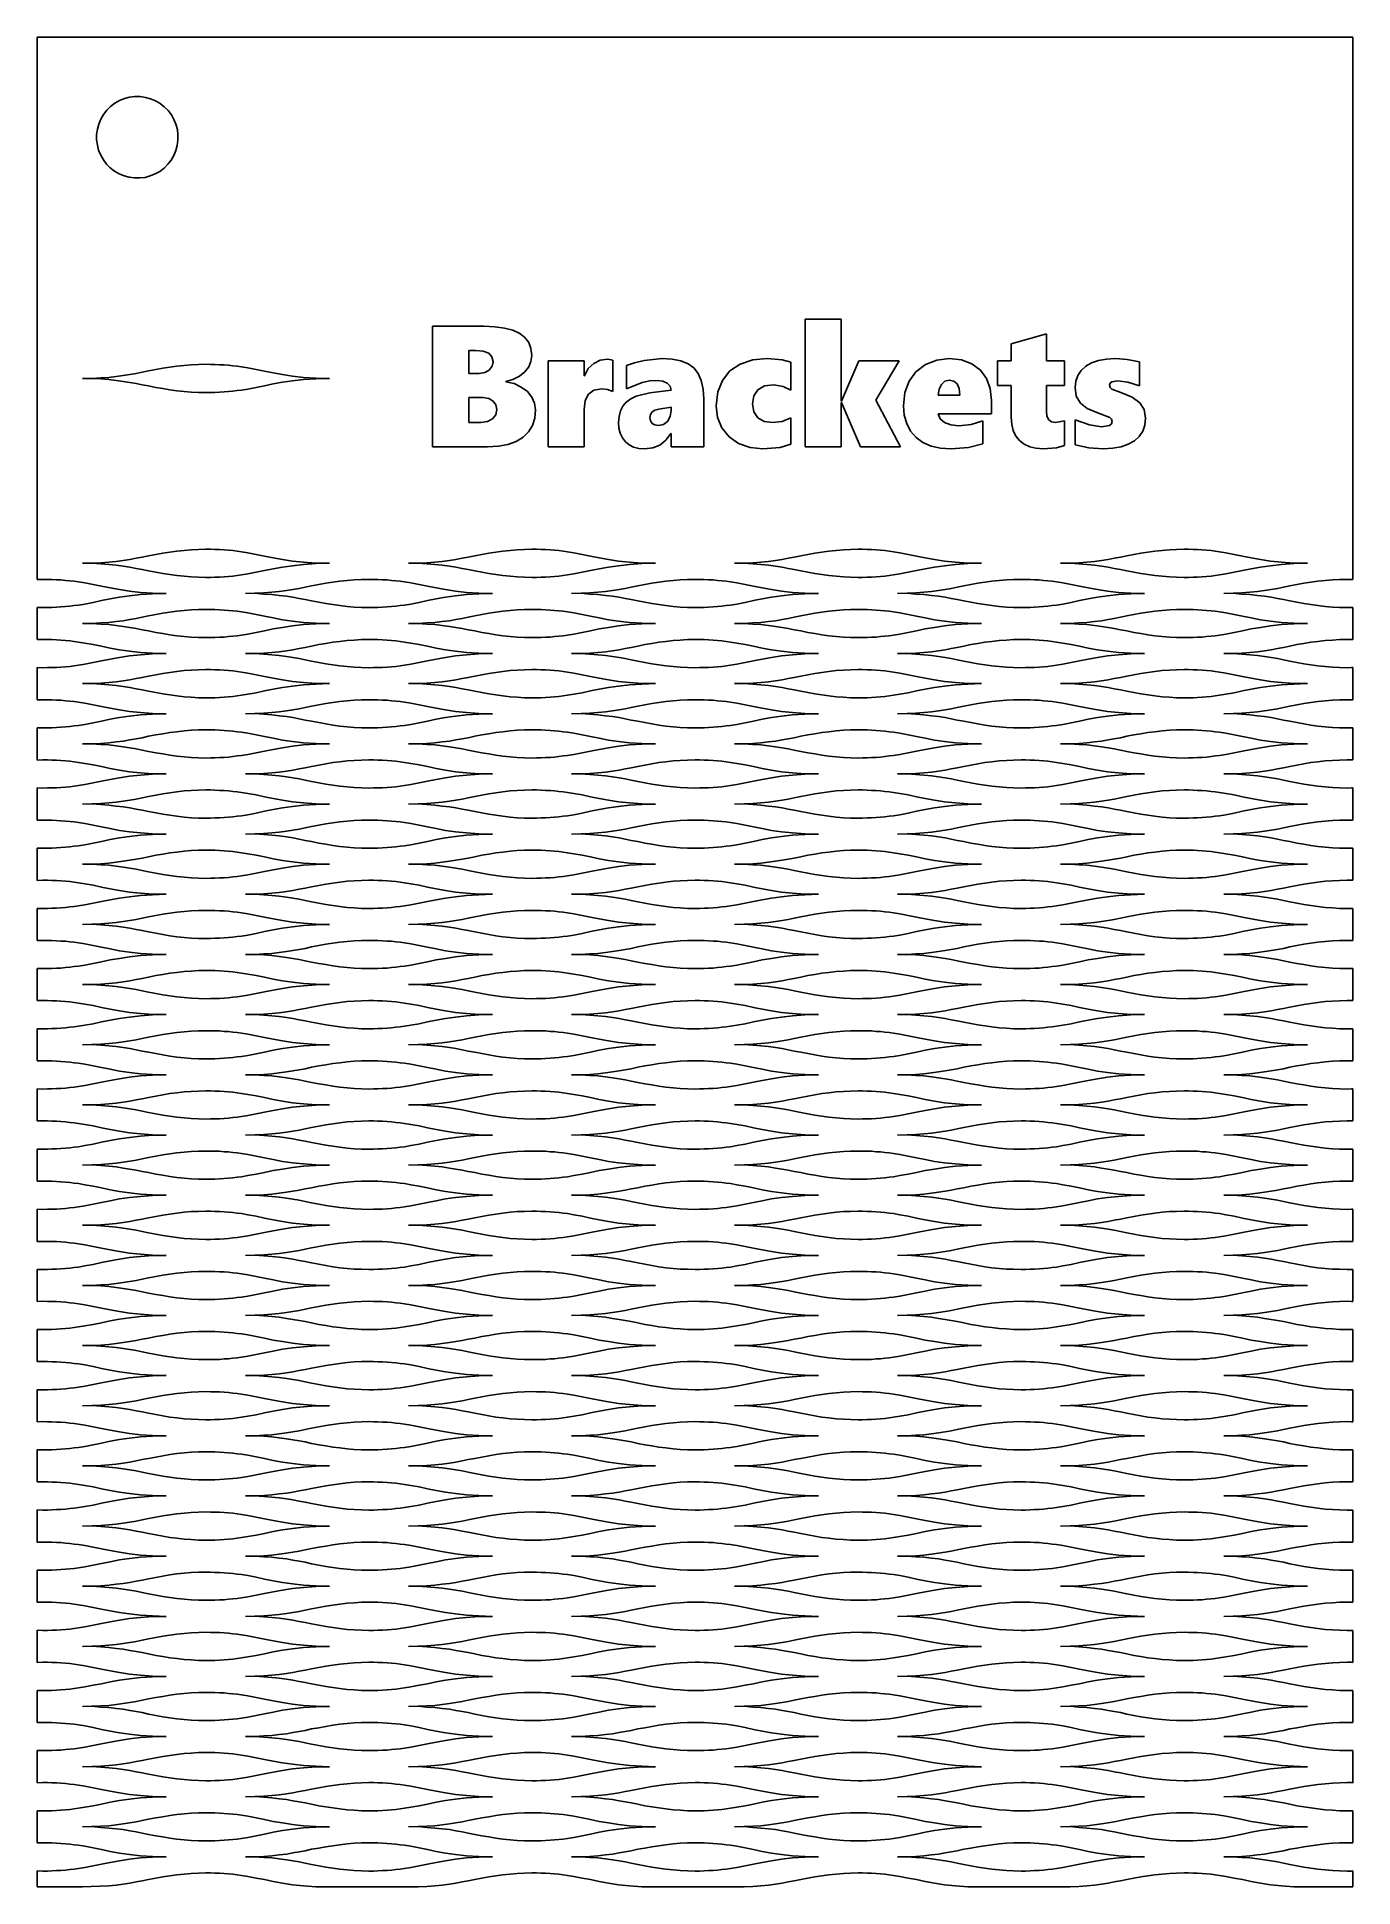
# Model space of a CAD drawing. Extents: x -52 to 52, y -74 to 74.
import ezdxf

# ---------------------------------------------------------------- set-up
doc = ezdxf.new("R2010")
doc.units = 0
doc.header["$MEASUREMENT"] = 0
doc.layers.get('0').update_dxf_attribs({"linetype": 'CONTINUOUS'})

msp = doc.modelspace()

# ---------------------------------------------------------------- linework, layer by layer
for p, q in [((-52.47, 73.77), (52.47, 73.77)), ((-52.47, 73.77), (-52.47, 30.51)), ((52.47, 73.77), (52.47, 30.52)), ((-46.91, 67.93), (-47.17, 67.59)), ((-46.61, 68.23), (-46.91, 67.93)), ((-46.27, 68.49), (-46.61, 68.23)), ((-45.9, 68.7), (-46.27, 68.49)), ((-45.5, 68.86), (-45.9, 68.7)), ((-45.09, 68.97), (-45.5, 68.86)), ((-44.67, 69.02), (-45.09, 68.97)), ((-44.25, 69.02), (-44.67, 69.02)), ((-43.83, 68.96), (-44.25, 69.02)), ((-43.42, 68.85), (-43.83, 68.96)), ((-43.02, 68.68), (-43.42, 68.85)), ((-42.66, 68.47), (-43.02, 68.68)), ((-42.32, 68.21), (-42.66, 68.47)), ((-42.02, 67.91), (-42.32, 68.21)), ((-41.76, 67.57), (-42.02, 67.91)), ((-47.66, 66.42), (-47.72, 66)), ((-47.55, 66.83), (-47.66, 66.42)), ((-47.38, 67.23), (-47.55, 66.83)), ((-47.17, 67.59), (-47.38, 67.23)), ((-41.55, 67.2), (-41.76, 67.57)), ((-41.39, 66.81), (-41.55, 67.2)), ((-41.28, 66.4), (-41.39, 66.81)), ((-47.72, 66), (-47.72, 65.58)), ((-47.72, 65.58), (-47.66, 65.15)), ((-47.66, 65.15), (-47.56, 64.74)), ((-41.4, 64.72), (-41.29, 65.13)), ((-41.29, 65.13), (-41.23, 65.55)), ((-41.23, 65.97), (-41.28, 66.4)), ((-41.23, 65.55), (-41.23, 65.97)), ((-47.56, 64.74), (-47.39, 64.35)), ((-47.39, 64.35), (-47.18, 63.98)), ((-47.18, 63.98), (-46.93, 63.64)), ((-46.93, 63.64), (-46.63, 63.34)), ((-42.34, 63.32), (-42.04, 63.62)), ((-42.04, 63.62), (-41.78, 63.96)), ((-41.78, 63.96), (-41.56, 64.32)), ((-41.56, 64.32), (-41.4, 64.72)), ((-46.63, 63.34), (-46.29, 63.08)), ((-46.29, 63.08), (-45.92, 62.87)), ((-45.92, 62.87), (-45.53, 62.7)), ((-45.53, 62.7), (-45.12, 62.59)), ((-45.12, 62.59), (-44.7, 62.53)), ((-44.7, 62.53), (-44.28, 62.53)), ((-44.28, 62.53), (-43.85, 62.58)), ((-43.85, 62.58), (-43.44, 62.69)), ((-43.44, 62.69), (-43.05, 62.85)), ((-43.05, 62.85), (-42.68, 63.06)), ((-42.68, 63.06), (-42.34, 63.32)), ((-20.94, 41.09), (-20.94, 50.71)), ((-20.94, 50.71), (-16.85, 50.71)), ((-16.85, 50.71), (-15.95, 50.67)), ((-15.95, 50.67), (-15.18, 50.56)), ((-15.18, 50.56), (-14.52, 50.38)), ((-14.52, 50.38), (-13.98, 50.13)), ((8.79, 41.09), (8.79, 51.26)), ((8.79, 51.26), (11.65, 51.26)), ((11.65, 51.26), (11.65, 44.73)), ((-17.5, 48.77), (-18.04, 48.77)), ((-18.04, 48.77), (-18.04, 46.95)), ((-16.89, 48.72), (-17.5, 48.77)), ((-16.45, 48.55), (-16.89, 48.72)), ((-13.98, 50.13), (-13.56, 49.8)), ((-13.56, 49.8), (-13.26, 49.4)), ((-13.26, 49.4), (-13.08, 48.93)), ((-13.08, 48.93), (-13.02, 48.38)), ((25.21, 49.31), (28.03, 50.09)), ((25.21, 47.96), (25.21, 49.31)), ((28.03, 50.09), (28.03, 47.96)), ((-43.01, 47.25), (-43.57, 47.14)), ((-42.45, 47.35), (-43.01, 47.25)), ((-41.88, 47.44), (-42.45, 47.35)), ((-41.32, 47.52), (-41.88, 47.44)), ((-40.75, 47.58), (-41.32, 47.52)), ((-40.17, 47.63), (-40.75, 47.58)), ((-39.59, 47.65), (-40.17, 47.63)), ((-39, 47.67), (-39.59, 47.65)), ((-39, 47.67), (-38.64, 47.66)), ((-38.64, 47.66), (-38.28, 47.65)), ((-38.28, 47.65), (-37.92, 47.64)), ((-37.92, 47.64), (-37.56, 47.62)), ((-37.56, 47.62), (-37.21, 47.59)), ((-37.21, 47.59), (-36.85, 47.55)), ((-36.85, 47.55), (-36.51, 47.51)), ((-36.51, 47.51), (-36.16, 47.47)), ((-36.16, 47.47), (-35.66, 47.38)), ((-35.66, 47.38), (-35, 47.26)), ((-35, 47.26), (-34.33, 47.12)), ((-16.19, 48.27), (-16.45, 48.55)), ((-16.41, 47.21), (-16.18, 47.51)), ((-16.1, 47.88), (-16.19, 48.27)), ((-16.18, 47.51), (-16.1, 47.88)), ((-13.26, 47.46), (-13.57, 47.07)), ((-13.08, 47.9), (-13.26, 47.46)), ((-13.02, 48.38), (-13.08, 47.9)), ((-11.71, 41.09), (-11.71, 47.96)), ((-11.71, 47.96), (-8.85, 47.96)), ((-8.85, 47.96), (-8.85, 46.75)), ((-8.82, 46.75), (-8.51, 47.33)), ((-8.51, 47.33), (-8.08, 47.74)), ((-8.08, 47.74), (-7.56, 48)), ((-7.56, 48), (-6.95, 48.08)), ((-6.95, 48.08), (-6.54, 48)), ((-6.54, 48), (-6.54, 45.51)), ((-5.46, 47.58), (-4.83, 47.8)), ((-5.46, 45.72), (-5.46, 47.58)), ((-4.83, 47.8), (-4.06, 47.97)), ((-4.06, 47.97), (-2.63, 48.13)), ((-2.63, 48.13), (-1.81, 48.08)), ((-1.81, 48.08), (-1.12, 47.94)), ((-1.12, 47.94), (-0.54, 47.71)), ((-0.54, 47.71), (-0.09, 47.38)), ((-0.09, 47.38), (0.26, 46.94)), ((2.79, 47.14), (3.61, 47.68)), ((3.61, 47.68), (4.61, 48.02)), ((4.61, 48.02), (5.76, 48.13)), ((5.76, 48.13), (6.96, 48.04)), ((6.96, 48.04), (7.65, 47.84)), ((7.65, 47.84), (7.65, 45.61)), ((11.67, 44.73), (13.06, 47.96)), ((13.06, 47.96), (16.28, 47.96)), ((16.28, 47.96), (14.42, 44.82)), ((17.61, 47.08), (18.37, 47.65)), ((18.37, 47.65), (19.28, 48.01)), ((19.28, 48.01), (20.27, 48.13)), ((20.27, 48.13), (21.26, 48.02)), ((21.26, 48.02), (22.09, 47.71)), ((22.09, 47.71), (22.76, 47.21)), ((24.13, 45.98), (24.13, 47.96)), ((24.13, 47.96), (25.21, 47.96)), ((28.03, 47.96), (29.46, 47.96)), ((29.46, 47.96), (29.46, 45.98)), ((30.79, 47.17), (31.16, 47.51)), ((31.16, 47.51), (31.63, 47.78)), ((31.63, 47.78), (32.18, 47.97)), ((32.18, 47.97), (32.82, 48.09)), ((32.82, 48.09), (33.54, 48.13)), ((33.54, 48.13), (34.47, 48.06)), ((34.47, 48.06), (35.45, 47.87)), ((35.45, 47.87), (35.45, 45.94)), ((-48.09, 46.55), (-48.84, 46.54)), ((-47.39, 46.58), (-48.09, 46.55)), ((-47.39, 46.5), (-48.09, 46.55)), ((-46.75, 46.63), (-47.39, 46.58)), ((-46.75, 46.45), (-47.39, 46.5)), ((-46.15, 46.69), (-46.75, 46.63)), ((-46.15, 46.39), (-46.75, 46.45)), ((-45.59, 46.77), (-46.15, 46.69)), ((-45.59, 46.31), (-46.15, 46.39)), ((-45.06, 46.85), (-45.59, 46.77)), ((-45.06, 46.23), (-45.59, 46.31)), ((-44.56, 46.94), (-45.06, 46.85)), ((-44.56, 46.14), (-45.06, 46.23)), ((-44.08, 47.04), (-44.56, 46.94)), ((-44.08, 46.04), (-44.56, 46.14)), ((-43.57, 47.14), (-44.08, 47.04)), ((-43.57, 45.94), (-44.08, 46.04)), ((-43.01, 45.83), (-43.57, 45.94)), ((-42.45, 45.73), (-43.01, 45.83)), ((-35.66, 45.7), (-35, 45.82)), ((-35, 45.82), (-34.33, 45.96)), ((-34.33, 47.12), (-33.64, 46.98)), ((-34.33, 45.96), (-33.64, 46.1)), ((-33.64, 46.98), (-32.9, 46.85)), ((-33.64, 46.1), (-32.9, 46.24)), ((-32.9, 46.85), (-32.11, 46.72)), ((-32.9, 46.24), (-32.11, 46.36)), ((-32.11, 46.72), (-31.23, 46.63)), ((-32.11, 46.36), (-31.23, 46.45)), ((-31.23, 46.63), (-30.25, 46.56)), ((-31.23, 46.45), (-30.25, 46.52)), ((-30.25, 46.56), (-29.16, 46.54)), ((-30.25, 46.52), (-29.16, 46.54)), ((-18.04, 46.95), (-17.2, 46.95)), ((-17.2, 46.95), (-16.76, 47.02)), ((-16.76, 47.02), (-16.41, 47.21)), ((-14.52, 46.46), (-15.08, 46.3)), ((-15.08, 46.3), (-15.08, 46.27)), ((-15.08, 46.27), (-14.43, 46.13)), ((-14, 46.73), (-14.52, 46.46)), ((-14.43, 46.13), (-13.85, 45.86)), ((-13.57, 47.07), (-14, 46.73)), ((-13.85, 45.86), (-13.37, 45.5)), ((-8.85, 46.75), (-8.82, 46.75)), ((-4.21, 46.21), (-5.46, 45.72)), ((-3.61, 46.34), (-4.21, 46.21)), ((-3.02, 46.38), (-3.61, 46.34)), ((-2.57, 46.32), (-3.02, 46.38)), ((-2.21, 46.16), (-2.57, 46.32)), ((-1.98, 45.92), (-2.21, 46.16)), ((-1.91, 45.61), (-1.98, 45.92)), ((0.26, 46.94), (0.5, 46.38)), ((0.5, 46.38), (0.65, 45.69)), ((1.81, 45.47), (2.19, 46.39)), ((2.19, 46.39), (2.79, 47.14)), ((5.55, 45.94), (5.02, 45.64)), ((6.29, 46.04), (5.55, 45.94)), ((7.03, 45.91), (6.29, 46.04)), ((7.65, 45.61), (7.03, 45.91)), ((16.74, 45.41), (17.07, 46.32)), ((17.07, 46.32), (17.61, 47.08)), ((19.66, 46.07), (19.47, 45.69)), ((19.93, 46.32), (19.66, 46.07)), ((20.26, 46.4), (19.93, 46.32)), ((20.63, 46.32), (20.26, 46.4)), ((20.9, 46.1), (20.63, 46.32)), ((21.06, 45.73), (20.9, 46.1)), ((22.76, 47.21), (23.24, 46.55)), ((23.24, 46.55), (23.54, 45.73)), ((25.21, 45.98), (24.13, 45.98)), ((25.21, 43.45), (25.21, 45.98)), ((29.46, 45.98), (28.03, 45.98)), ((28.03, 45.98), (28.03, 43.92)), ((30.31, 45.82), (30.36, 46.33)), ((30.41, 45.13), (30.31, 45.82)), ((30.36, 46.33), (30.52, 46.78)), ((30.52, 46.78), (30.79, 47.17)), ((33.1, 46.16), (33.06, 46.01)), ((33.06, 46.01), (33.11, 45.83)), ((33.23, 46.27), (33.1, 46.16)), ((33.11, 45.83), (33.24, 45.69)), ((33.68, 46.36), (33.23, 46.27)), ((34.52, 46.24), (33.68, 46.36)), ((35.45, 45.94), (34.52, 46.24)), ((-41.88, 45.64), (-42.45, 45.73)), ((-41.32, 45.56), (-41.88, 45.64)), ((-40.75, 45.5), (-41.32, 45.56)), ((-40.17, 45.46), (-40.75, 45.5)), ((-39.59, 45.43), (-40.17, 45.46)), ((-39, 45.42), (-39.59, 45.43)), ((-39, 45.42), (-38.64, 45.42)), ((-38.64, 45.42), (-38.28, 45.43)), ((-38.28, 45.43), (-37.92, 45.44)), ((-37.92, 45.44), (-37.56, 45.47)), ((-37.56, 45.47), (-37.21, 45.49)), ((-37.21, 45.49), (-36.85, 45.53)), ((-36.85, 45.53), (-36.51, 45.57)), ((-36.51, 45.57), (-36.16, 45.61)), ((-36.16, 45.61), (-35.66, 45.7)), ((-16.9, 45.01), (-18.04, 45.01)), ((-18.04, 45.01), (-18.04, 43.04)), ((-16.45, 44.94), (-16.9, 45.01)), ((-16.1, 44.74), (-16.45, 44.94)), ((-15.87, 44.44), (-16.1, 44.74)), ((-15.8, 44.06), (-15.87, 44.44)), ((-13.37, 45.5), (-13.02, 45.05)), ((-13.02, 45.05), (-12.79, 44.56)), ((-12.79, 44.56), (-12.72, 44.04)), ((-8.76, 44.79), (-8.85, 44.07)), ((-8.5, 45.3), (-8.76, 44.79)), ((-8.06, 45.6), (-8.5, 45.3)), ((-7.44, 45.71), (-8.06, 45.6)), ((-6.98, 45.65), (-7.44, 45.71)), ((-6.54, 45.51), (-6.98, 45.65)), ((-5.95, 43.95), (-5.75, 44.32)), ((-5.75, 44.32), (-5.48, 44.64)), ((-5.48, 44.64), (-5.13, 44.91)), ((-5.13, 44.91), (-4.7, 45.12)), ((-4.7, 45.12), (-3.61, 45.39)), ((-3.61, 45.39), (-1.91, 45.61)), ((0.65, 45.69), (0.7, 44.88)), ((0.7, 44.88), (0.7, 41.09)), ((1.69, 44.37), (1.81, 45.47)), ((1.8, 43.44), (1.69, 44.37)), ((4.69, 45.16), (4.58, 44.51)), ((4.58, 44.51), (4.69, 43.88)), ((5.02, 45.64), (4.69, 45.16)), ((11.65, 44.73), (11.67, 44.73)), ((11.67, 44.62), (11.65, 44.62)), ((11.65, 44.62), (11.65, 41.09)), ((13.2, 41.09), (11.67, 44.62)), ((14.42, 44.82), (16.39, 41.09)), ((16.63, 44.37), (16.74, 45.41)), ((16.69, 43.61), (16.63, 44.37)), ((19.47, 45.69), (19.38, 45.21)), ((19.38, 45.21), (21.11, 45.21)), ((21.11, 45.21), (21.06, 45.73)), ((23.54, 45.73), (23.64, 44.79)), ((23.64, 44.79), (23.64, 43.72)), ((30.73, 44.58), (30.41, 45.13)), ((31.27, 44.15), (30.73, 44.58)), ((33.24, 45.69), (33.97, 45.41)), ((33.97, 45.41), (34.87, 45.05)), ((34.87, 45.05), (35.47, 44.61)), ((35.47, 44.61), (35.82, 44.06)), ((-18.04, 43.04), (-17.07, 43.04)), ((-17.07, 43.04), (-16.55, 43.11)), ((-16.55, 43.11), (-16.14, 43.32)), ((-16.14, 43.32), (-15.89, 43.64)), ((-15.89, 43.64), (-15.8, 44.06)), ((-12.97, 42.79), (-13.28, 42.29)), ((-12.78, 43.38), (-12.97, 42.79)), ((-12.72, 44.04), (-12.78, 43.38)), ((-8.85, 44.07), (-8.85, 41.09)), ((-6.1, 43.04), (-6.06, 43.52)), ((-6.07, 42.59), (-6.1, 43.04)), ((-6.06, 43.52), (-5.95, 43.95)), ((-3.55, 43.68), (-3.6, 43.43)), ((-3.6, 43.43), (-3.56, 43.17)), ((-3.56, 43.17), (-3.42, 42.96)), ((-3.42, 43.87), (-3.55, 43.68)), ((-3.19, 44.02), (-3.42, 43.87)), ((-3.42, 42.96), (-3.21, 42.83)), ((-3.21, 42.83), (-2.92, 42.78)), ((-2.88, 44.1), (-3.19, 44.02)), ((-2.92, 42.78), (-2.51, 42.87)), ((-1.91, 44.24), (-2.88, 44.1)), ((-2.51, 42.87), (-2.19, 43.12)), ((-2.19, 43.12), (-1.98, 43.5)), ((-1.98, 43.5), (-1.91, 43.98)), ((-1.91, 43.98), (-1.91, 44.24)), ((2.15, 42.6), (1.8, 43.44)), ((4.69, 43.88), (5.01, 43.41)), ((5.01, 43.41), (5.51, 43.12)), ((5.51, 43.12), (6.18, 43.02)), ((6.18, 43.02), (6.95, 43.11)), ((6.95, 43.11), (7.65, 43.4)), ((7.65, 43.4), (7.65, 41.29)), ((16.88, 42.94), (16.69, 43.61)), ((17.19, 42.35), (16.88, 42.94)), ((19.39, 43.72), (19.56, 43.32)), ((23.64, 43.72), (19.39, 43.72)), ((19.56, 43.32), (19.9, 43.02)), ((19.9, 43.02), (20.41, 42.83)), ((20.41, 42.83), (21.05, 42.77)), ((21.05, 42.77), (22.03, 42.87)), ((22.03, 42.87), (22.95, 43.15)), ((22.95, 43.15), (22.95, 41.34)), ((25.26, 42.88), (25.21, 43.45)), ((25.38, 42.38), (25.26, 42.88)), ((28.03, 43.92), (28.07, 43.53)), ((28.07, 43.53), (28.21, 43.24)), ((28.21, 43.24), (28.43, 43.07)), ((28.43, 43.07), (28.75, 43.02)), ((28.75, 43.02), (29.46, 43.17)), ((29.46, 43.17), (29.46, 41.19)), ((30.31, 41.25), (30.31, 43.25)), ((30.31, 43.25), (31.47, 42.83)), ((32.05, 43.82), (31.27, 44.15)), ((31.47, 42.83), (32.43, 42.69)), ((33.07, 43.42), (32.05, 43.82)), ((32.43, 42.69), (33.06, 42.8)), ((33.06, 42.8), (33.22, 42.93)), ((33.22, 43.29), (33.07, 43.42)), ((33.27, 43.12), (33.22, 43.29)), ((33.22, 42.93), (33.27, 43.12)), ((35.88, 42.82), (35.71, 42.34)), ((35.82, 44.06), (35.93, 43.37)), ((35.93, 43.37), (35.88, 42.82)), ((-14.26, 41.52), (-14.92, 41.28)), ((-13.71, 41.86), (-14.26, 41.52)), ((-13.28, 42.29), (-13.71, 41.86)), ((-5.96, 42.18), (-6.07, 42.59)), ((-5.79, 41.81), (-5.96, 42.18)), ((-5.55, 41.5), (-5.79, 41.81)), ((-5.25, 41.25), (-5.55, 41.5)), ((-2.32, 41.61), (-2.8, 41.23)), ((-1.94, 42.14), (-2.32, 41.61)), ((-1.91, 42.14), (-1.94, 42.14)), ((-1.91, 41.09), (-1.91, 42.14)), ((2.72, 41.89), (2.15, 42.6)), ((3.48, 41.36), (2.72, 41.89)), ((4.39, 41.03), (3.48, 41.36)), ((17.63, 41.84), (17.19, 42.35)), ((18.18, 41.44), (17.63, 41.84)), ((18.83, 41.15), (18.18, 41.44)), ((22.95, 41.34), (21.8, 41.03)), ((25.59, 41.95), (25.38, 42.38)), ((25.89, 41.58), (25.59, 41.95)), ((26.26, 41.29), (25.89, 41.58)), ((35.04, 41.57), (34.55, 41.29)), ((35.43, 41.92), (35.04, 41.57)), ((35.71, 42.34), (35.43, 41.92)), ((-16.55, 41.09), (-20.94, 41.09)), ((-15.68, 41.14), (-16.55, 41.09)), ((-14.92, 41.28), (-15.68, 41.14)), ((-8.85, 41.09), (-11.71, 41.09)), ((-4.9, 41.07), (-5.25, 41.25)), ((-4.49, 40.96), (-4.9, 41.07)), ((-4.03, 40.93), (-4.49, 40.96)), ((-3.37, 41), (-4.03, 40.93)), ((-2.8, 41.23), (-3.37, 41)), ((0.7, 41.09), (-1.91, 41.09)), ((5.42, 40.93), (4.39, 41.03)), ((6.78, 41.03), (5.42, 40.93)), ((7.65, 41.29), (6.78, 41.03)), ((11.65, 41.09), (8.79, 41.09)), ((16.39, 41.09), (13.2, 41.09)), ((19.58, 40.98), (18.83, 41.15)), ((20.42, 40.93), (19.58, 40.98)), ((21.8, 41.03), (20.42, 40.93)), ((26.69, 41.09), (26.26, 41.29)), ((27.19, 40.97), (26.69, 41.09)), ((27.76, 40.93), (27.19, 40.97)), ((28.82, 41.01), (27.76, 40.93)), ((29.46, 41.19), (28.82, 41.01)), ((31.42, 41.02), (30.31, 41.25)), ((32.56, 40.93), (31.42, 41.02)), ((33.31, 40.97), (32.56, 40.93)), ((33.98, 41.09), (33.31, 40.97)), ((34.55, 41.29), (33.98, 41.09)), ((-43.01, 32.51), (-43.57, 32.4)), ((-42.45, 32.61), (-43.01, 32.51)), ((-41.88, 32.7), (-42.45, 32.61)), ((-41.32, 32.77), (-41.88, 32.7)), ((-40.75, 32.83), (-41.32, 32.77)), ((-40.17, 32.88), (-40.75, 32.83)), ((-39.59, 32.91), (-40.17, 32.88)), ((-39, 32.92), (-39.59, 32.91)), ((-39, 32.92), (-38.64, 32.92)), ((-38.64, 32.92), (-38.28, 32.91)), ((-38.28, 32.91), (-37.92, 32.89)), ((-37.92, 32.89), (-37.56, 32.87)), ((-37.56, 32.87), (-37.21, 32.84)), ((-37.21, 32.84), (-36.85, 32.81)), ((-36.85, 32.81), (-36.51, 32.77)), ((-36.51, 32.77), (-36.16, 32.72)), ((-36.16, 32.72), (-35.66, 32.64)), ((-35.66, 32.64), (-35, 32.51)), ((-35, 32.51), (-34.33, 32.38)), ((-17.01, 32.51), (-17.57, 32.4)), ((-16.45, 32.61), (-17.01, 32.51)), ((-15.88, 32.7), (-16.45, 32.61)), ((-15.32, 32.77), (-15.88, 32.7)), ((-14.75, 32.83), (-15.32, 32.77)), ((-14.17, 32.88), (-14.75, 32.83)), ((-13.59, 32.91), (-14.17, 32.88)), ((-13, 32.92), (-13.59, 32.91)), ((-13, 32.92), (-12.64, 32.92)), ((-12.64, 32.92), (-12.28, 32.91)), ((-12.28, 32.91), (-11.92, 32.89)), ((-11.92, 32.89), (-11.56, 32.87)), ((-11.56, 32.87), (-11.21, 32.84)), ((-11.21, 32.84), (-10.85, 32.81)), ((-10.85, 32.81), (-10.51, 32.77)), ((-10.51, 32.77), (-10.16, 32.72)), ((-10.16, 32.72), (-9.66, 32.64)), ((-9.66, 32.64), (-9, 32.51)), ((-9, 32.51), (-8.33, 32.38)), ((8.99, 32.51), (8.43, 32.4)), ((9.55, 32.61), (8.99, 32.51)), ((10.12, 32.7), (9.55, 32.61)), ((10.68, 32.77), (10.12, 32.7)), ((11.25, 32.83), (10.68, 32.77)), ((11.83, 32.88), (11.25, 32.83)), ((12.41, 32.91), (11.83, 32.88)), ((13, 32.92), (12.41, 32.91)), ((13, 32.92), (13.36, 32.92)), ((13.36, 32.92), (13.72, 32.91)), ((13.72, 32.91), (14.08, 32.89)), ((14.08, 32.89), (14.44, 32.87)), ((14.44, 32.87), (14.79, 32.84)), ((14.79, 32.84), (15.15, 32.81)), ((15.15, 32.81), (15.49, 32.77)), ((15.49, 32.77), (15.84, 32.72)), ((15.84, 32.72), (16.34, 32.64)), ((16.34, 32.64), (17, 32.51)), ((17, 32.51), (17.67, 32.38)), ((34.99, 32.51), (34.43, 32.4)), ((35.55, 32.61), (34.99, 32.51)), ((36.12, 32.7), (35.55, 32.61)), ((36.68, 32.77), (36.12, 32.7)), ((37.25, 32.83), (36.68, 32.77)), ((37.83, 32.88), (37.25, 32.83)), ((38.41, 32.91), (37.83, 32.88)), ((39, 32.92), (38.41, 32.91)), ((39, 32.92), (39.36, 32.92)), ((39.36, 32.92), (39.72, 32.91)), ((39.72, 32.91), (40.08, 32.89)), ((40.08, 32.89), (40.44, 32.87)), ((40.44, 32.87), (40.79, 32.84)), ((40.79, 32.84), (41.15, 32.81)), ((41.15, 32.81), (41.49, 32.77)), ((41.49, 32.77), (41.84, 32.72)), ((41.84, 32.72), (42.34, 32.64)), ((42.34, 32.64), (43, 32.51)), ((43, 32.51), (43.67, 32.38)), ((-48.09, 31.81), (-48.84, 31.8)), ((-47.39, 31.84), (-48.09, 31.81)), ((-47.39, 31.75), (-48.09, 31.81)), ((-46.75, 31.89), (-47.39, 31.84)), ((-46.75, 31.71), (-47.39, 31.75)), ((-46.15, 31.95), (-46.75, 31.89)), ((-46.15, 31.64), (-46.75, 31.71)), ((-45.59, 32.02), (-46.15, 31.95)), ((-45.59, 31.57), (-46.15, 31.64)), ((-45.06, 32.11), (-45.59, 32.02)), ((-45.06, 31.48), (-45.59, 31.57)), ((-44.56, 32.2), (-45.06, 32.11)), ((-44.56, 31.39), (-45.06, 31.48)), ((-44.08, 32.29), (-44.56, 32.2)), ((-44.08, 31.3), (-44.56, 31.39)), ((-43.57, 32.4), (-44.08, 32.29)), ((-43.57, 31.2), (-44.08, 31.3)), ((-43.01, 31.09), (-43.57, 31.2)), ((-42.45, 30.99), (-43.01, 31.09)), ((-41.88, 30.9), (-42.45, 30.99)), ((-35.66, 30.95), (-35, 31.08)), ((-35, 31.08), (-34.33, 31.22)), ((-34.33, 32.38), (-33.64, 32.24)), ((-34.33, 31.22), (-33.64, 31.36)), ((-33.64, 32.24), (-32.9, 32.1)), ((-33.64, 31.36), (-32.9, 31.49)), ((-32.9, 32.1), (-32.11, 31.98)), ((-32.9, 31.49), (-32.11, 31.61)), ((-32.11, 31.98), (-31.23, 31.88)), ((-32.11, 31.61), (-31.23, 31.71)), ((-31.23, 31.88), (-30.25, 31.82)), ((-31.23, 31.71), (-30.25, 31.77)), ((-30.25, 31.82), (-29.16, 31.8)), ((-30.25, 31.77), (-29.16, 31.8)), ((-22.09, 31.81), (-22.84, 31.8)), ((-21.39, 31.84), (-22.09, 31.81)), ((-21.39, 31.75), (-22.09, 31.81)), ((-20.75, 31.89), (-21.39, 31.84)), ((-20.75, 31.71), (-21.39, 31.75)), ((-20.15, 31.95), (-20.75, 31.89)), ((-20.15, 31.64), (-20.75, 31.71)), ((-19.59, 32.02), (-20.15, 31.95)), ((-19.59, 31.57), (-20.15, 31.64)), ((-19.06, 32.11), (-19.59, 32.02)), ((-19.06, 31.48), (-19.59, 31.57)), ((-18.56, 32.2), (-19.06, 32.11)), ((-18.56, 31.39), (-19.06, 31.48)), ((-18.08, 32.29), (-18.56, 32.2)), ((-18.08, 31.3), (-18.56, 31.39)), ((-17.57, 32.4), (-18.08, 32.29)), ((-17.57, 31.2), (-18.08, 31.3)), ((-17.01, 31.09), (-17.57, 31.2)), ((-16.45, 30.99), (-17.01, 31.09)), ((-15.88, 30.9), (-16.45, 30.99)), ((-9.66, 30.95), (-9, 31.08)), ((-9, 31.08), (-8.33, 31.22)), ((-8.33, 32.38), (-7.64, 32.24)), ((-8.33, 31.22), (-7.64, 31.36)), ((-7.64, 32.24), (-6.9, 32.1)), ((-7.64, 31.36), (-6.9, 31.49)), ((-6.9, 32.1), (-6.11, 31.98)), ((-6.9, 31.49), (-6.11, 31.61)), ((-6.11, 31.98), (-5.23, 31.88)), ((-6.11, 31.61), (-5.23, 31.71)), ((-5.23, 31.88), (-4.25, 31.82)), ((-5.23, 31.71), (-4.25, 31.77)), ((-4.25, 31.82), (-3.16, 31.8)), ((-4.25, 31.77), (-3.16, 31.8)), ((3.91, 31.81), (3.16, 31.8)), ((4.61, 31.84), (3.91, 31.81)), ((4.61, 31.75), (3.91, 31.81)), ((5.25, 31.89), (4.61, 31.84)), ((5.25, 31.71), (4.61, 31.75)), ((5.85, 31.95), (5.25, 31.89)), ((5.85, 31.64), (5.25, 31.71)), ((6.41, 32.02), (5.85, 31.95)), ((6.41, 31.57), (5.85, 31.64)), ((6.94, 32.11), (6.41, 32.02)), ((6.94, 31.48), (6.41, 31.57)), ((7.44, 32.2), (6.94, 32.11)), ((7.44, 31.39), (6.94, 31.48)), ((7.92, 32.29), (7.44, 32.2)), ((7.92, 31.3), (7.44, 31.39)), ((8.43, 32.4), (7.92, 32.29)), ((8.43, 31.2), (7.92, 31.3)), ((8.99, 31.09), (8.43, 31.2)), ((9.55, 30.99), (8.99, 31.09)), ((10.12, 30.9), (9.55, 30.99)), ((16.34, 30.95), (17, 31.08)), ((17, 31.08), (17.67, 31.22)), ((17.67, 32.38), (18.36, 32.24)), ((17.67, 31.22), (18.36, 31.36)), ((18.36, 32.24), (19.1, 32.1)), ((18.36, 31.36), (19.1, 31.49)), ((19.1, 32.1), (19.89, 31.98)), ((19.1, 31.49), (19.89, 31.61)), ((19.89, 31.98), (20.77, 31.88)), ((19.89, 31.61), (20.77, 31.71)), ((20.77, 31.88), (21.75, 31.82)), ((20.77, 31.71), (21.75, 31.77)), ((21.75, 31.82), (22.84, 31.8)), ((21.75, 31.77), (22.84, 31.8)), ((29.91, 31.81), (29.16, 31.8)), ((30.61, 31.84), (29.91, 31.81)), ((30.61, 31.75), (29.91, 31.81)), ((31.25, 31.89), (30.61, 31.84)), ((31.25, 31.71), (30.61, 31.75)), ((31.85, 31.95), (31.25, 31.89)), ((31.85, 31.64), (31.25, 31.71)), ((32.41, 32.02), (31.85, 31.95)), ((32.41, 31.57), (31.85, 31.64)), ((32.94, 32.11), (32.41, 32.02)), ((32.94, 31.48), (32.41, 31.57)), ((33.44, 32.2), (32.94, 32.11)), ((33.44, 31.39), (32.94, 31.48)), ((33.92, 32.29), (33.44, 32.2)), ((33.92, 31.3), (33.44, 31.39)), ((34.43, 32.4), (33.92, 32.29)), ((34.43, 31.2), (33.92, 31.3)), ((34.99, 31.09), (34.43, 31.2)), ((35.55, 30.99), (34.99, 31.09)), ((36.12, 30.9), (35.55, 30.99)), ((42.34, 30.95), (43, 31.08)), ((43, 31.08), (43.67, 31.22)), ((43.67, 32.38), (44.36, 32.24)), ((43.67, 31.22), (44.36, 31.36)), ((44.36, 32.24), (45.1, 32.1)), ((44.36, 31.36), (45.1, 31.49)), ((45.1, 32.1), (45.89, 31.98)), ((45.1, 31.49), (45.89, 31.61)), ((45.89, 31.98), (46.77, 31.88)), ((45.89, 31.61), (46.77, 31.71)), ((46.77, 31.88), (47.75, 31.82)), ((46.77, 31.71), (47.75, 31.77)), ((47.75, 31.82), (48.84, 31.8)), ((47.75, 31.77), (48.84, 31.8)), ((-52, 30.52), (-52.47, 30.51)), ((-52, 30.52), (-51.64, 30.52)), ((-51.64, 30.52), (-51.28, 30.51)), ((-51.28, 30.51), (-50.92, 30.49)), ((-50.92, 30.49), (-50.56, 30.47)), ((-50.56, 30.47), (-50.21, 30.44)), ((-50.21, 30.44), (-49.85, 30.41)), ((-49.85, 30.41), (-49.51, 30.37)), ((-49.51, 30.37), (-49.16, 30.32)), ((-49.16, 30.32), (-48.66, 30.24)), ((-48.66, 30.24), (-48, 30.11)), ((-48, 30.11), (-47.33, 29.98)), ((-47.33, 29.98), (-46.64, 29.84)), ((-46.64, 29.84), (-45.9, 29.7)), ((-45.9, 29.7), (-45.11, 29.58)), ((-45.11, 29.58), (-44.23, 29.48)), ((-41.32, 30.82), (-41.88, 30.9)), ((-40.75, 30.76), (-41.32, 30.82)), ((-40.17, 30.71), (-40.75, 30.76)), ((-39.59, 30.68), (-40.17, 30.71)), ((-39, 30.67), (-39.59, 30.68)), ((-39, 30.67), (-38.64, 30.67)), ((-38.64, 30.67), (-38.28, 30.68)), ((-38.28, 30.68), (-37.92, 30.7)), ((-37.92, 30.7), (-37.56, 30.72)), ((-37.56, 30.72), (-37.21, 30.75)), ((-37.21, 30.75), (-36.85, 30.78)), ((-36.85, 30.78), (-36.51, 30.82)), ((-36.51, 30.82), (-36.16, 30.87)), ((-36.16, 30.87), (-35.66, 30.95)), ((-33.15, 29.55), (-33.75, 29.49)), ((-32.59, 29.62), (-33.15, 29.55)), ((-32.06, 29.71), (-32.59, 29.62)), ((-31.56, 29.8), (-32.06, 29.71)), ((-31.08, 29.89), (-31.56, 29.8)), ((-30.57, 30), (-31.08, 29.89)), ((-30.01, 30.11), (-30.57, 30)), ((-29.45, 30.21), (-30.01, 30.11)), ((-28.88, 30.3), (-29.45, 30.21)), ((-28.32, 30.37), (-28.88, 30.3)), ((-27.75, 30.43), (-28.32, 30.37)), ((-27.17, 30.48), (-27.75, 30.43)), ((-26.59, 30.51), (-27.17, 30.48)), ((-26, 30.52), (-26.59, 30.51)), ((-26, 30.52), (-25.64, 30.52)), ((-25.64, 30.52), (-25.28, 30.51)), ((-25.28, 30.51), (-24.92, 30.49)), ((-24.92, 30.49), (-24.56, 30.47)), ((-24.56, 30.47), (-24.21, 30.44)), ((-24.21, 30.44), (-23.85, 30.41)), ((-23.85, 30.41), (-23.51, 30.37)), ((-23.51, 30.37), (-23.16, 30.32)), ((-23.16, 30.32), (-22.66, 30.24)), ((-22.66, 30.24), (-22, 30.11)), ((-22, 30.11), (-21.33, 29.98)), ((-21.33, 29.98), (-20.64, 29.84)), ((-20.64, 29.84), (-19.9, 29.7)), ((-19.9, 29.7), (-19.11, 29.58)), ((-19.11, 29.58), (-18.23, 29.48)), ((-15.32, 30.82), (-15.88, 30.9)), ((-14.75, 30.76), (-15.32, 30.82)), ((-14.17, 30.71), (-14.75, 30.76)), ((-13.59, 30.68), (-14.17, 30.71)), ((-13, 30.67), (-13.59, 30.68)), ((-13, 30.67), (-12.64, 30.67)), ((-12.64, 30.67), (-12.28, 30.68)), ((-12.28, 30.68), (-11.92, 30.7)), ((-11.92, 30.7), (-11.56, 30.72)), ((-11.56, 30.72), (-11.21, 30.75)), ((-11.21, 30.75), (-10.85, 30.78)), ((-10.85, 30.78), (-10.51, 30.82)), ((-10.51, 30.82), (-10.16, 30.87)), ((-10.16, 30.87), (-9.66, 30.95)), ((-7.15, 29.55), (-7.75, 29.49)), ((-6.59, 29.62), (-7.15, 29.55)), ((-6.06, 29.71), (-6.59, 29.62)), ((-5.56, 29.8), (-6.06, 29.71)), ((-5.08, 29.89), (-5.56, 29.8)), ((-4.57, 30), (-5.08, 29.89)), ((-4.01, 30.11), (-4.57, 30)), ((-3.45, 30.21), (-4.01, 30.11)), ((-2.88, 30.3), (-3.45, 30.21)), ((-2.32, 30.37), (-2.88, 30.3)), ((-1.75, 30.43), (-2.32, 30.37)), ((-1.17, 30.48), (-1.75, 30.43)), ((-0.59, 30.51), (-1.17, 30.48)), ((0, 30.52), (-0.59, 30.51)), ((0, 30.52), (0.36, 30.52)), ((0.36, 30.52), (0.72, 30.51)), ((0.72, 30.51), (1.08, 30.49)), ((1.08, 30.49), (1.44, 30.47)), ((1.44, 30.47), (1.79, 30.44)), ((1.79, 30.44), (2.15, 30.41)), ((2.15, 30.41), (2.49, 30.37)), ((2.49, 30.37), (2.84, 30.32)), ((2.84, 30.32), (3.34, 30.24)), ((3.34, 30.24), (4, 30.11)), ((4, 30.11), (4.67, 29.98)), ((4.67, 29.98), (5.36, 29.84)), ((5.36, 29.84), (6.1, 29.7)), ((6.1, 29.7), (6.89, 29.58)), ((6.89, 29.58), (7.77, 29.48)), ((10.68, 30.82), (10.12, 30.9)), ((11.25, 30.76), (10.68, 30.82)), ((11.83, 30.71), (11.25, 30.76)), ((12.41, 30.68), (11.83, 30.71)), ((13, 30.67), (12.41, 30.68)), ((13, 30.67), (13.36, 30.67)), ((13.36, 30.67), (13.72, 30.68)), ((13.72, 30.68), (14.08, 30.7)), ((14.08, 30.7), (14.44, 30.72)), ((14.44, 30.72), (14.79, 30.75)), ((14.79, 30.75), (15.15, 30.78)), ((15.15, 30.78), (15.49, 30.82)), ((15.49, 30.82), (15.84, 30.87)), ((15.84, 30.87), (16.34, 30.95)), ((18.85, 29.55), (18.25, 29.49)), ((19.41, 29.62), (18.85, 29.55)), ((19.94, 29.71), (19.41, 29.62)), ((20.44, 29.8), (19.94, 29.71)), ((20.92, 29.89), (20.44, 29.8)), ((21.43, 30), (20.92, 29.89)), ((21.99, 30.11), (21.43, 30)), ((22.55, 30.21), (21.99, 30.11)), ((23.12, 30.3), (22.55, 30.21)), ((23.68, 30.37), (23.12, 30.3)), ((24.25, 30.43), (23.68, 30.37)), ((24.83, 30.48), (24.25, 30.43)), ((25.41, 30.51), (24.83, 30.48)), ((26, 30.52), (25.41, 30.51)), ((26, 30.52), (26.36, 30.52)), ((26.36, 30.52), (26.72, 30.51)), ((26.72, 30.51), (27.08, 30.49)), ((27.08, 30.49), (27.44, 30.47)), ((27.44, 30.47), (27.79, 30.44)), ((27.79, 30.44), (28.15, 30.41)), ((28.15, 30.41), (28.49, 30.37)), ((28.49, 30.37), (28.84, 30.32)), ((28.84, 30.32), (29.34, 30.24)), ((29.34, 30.24), (30, 30.11)), ((30, 30.11), (30.67, 29.98)), ((30.67, 29.98), (31.36, 29.84)), ((31.36, 29.84), (32.1, 29.7)), ((32.1, 29.7), (32.89, 29.58)), ((32.89, 29.58), (33.77, 29.48)), ((36.68, 30.82), (36.12, 30.9)), ((37.25, 30.76), (36.68, 30.82)), ((37.83, 30.71), (37.25, 30.76)), ((38.41, 30.68), (37.83, 30.71)), ((39, 30.67), (38.41, 30.68)), ((39, 30.67), (39.36, 30.67)), ((39.36, 30.67), (39.72, 30.68)), ((39.72, 30.68), (40.08, 30.7)), ((40.08, 30.7), (40.44, 30.72)), ((40.44, 30.72), (40.79, 30.75)), ((40.79, 30.75), (41.15, 30.78)), ((41.15, 30.78), (41.49, 30.82)), ((41.49, 30.82), (41.84, 30.87)), ((41.84, 30.87), (42.34, 30.95)), ((44.85, 29.55), (44.25, 29.49)), ((45.41, 29.62), (44.85, 29.55)), ((45.94, 29.71), (45.41, 29.62)), ((46.44, 29.8), (45.94, 29.71)), ((46.92, 29.89), (46.44, 29.8)), ((47.43, 30), (46.92, 29.89)), ((47.99, 30.11), (47.43, 30)), ((48.55, 30.21), (47.99, 30.11)), ((49.12, 30.3), (48.55, 30.21)), ((49.68, 30.37), (49.12, 30.3)), ((50.25, 30.43), (49.68, 30.37)), ((50.83, 30.48), (50.25, 30.43)), ((51.41, 30.51), (50.83, 30.48)), ((52, 30.52), (51.41, 30.51)), ((52, 30.52), (52.36, 30.52)), ((52.36, 30.52), (52.47, 30.52)), ((-52, 28.27), (-52.47, 28.28)), ((-52.47, 28.28), (-52.47, 25.71)), ((-52, 28.27), (-51.64, 28.27)), ((-51.64, 28.27), (-51.28, 28.28)), ((-51.28, 28.28), (-50.92, 28.3)), ((-50.92, 28.3), (-50.56, 28.32)), ((-50.56, 28.32), (-50.21, 28.35)), ((-50.21, 28.35), (-49.85, 28.38)), ((-49.85, 28.38), (-49.51, 28.42)), ((-49.51, 28.42), (-49.16, 28.47)), ((-49.16, 28.47), (-48.66, 28.55)), ((-48.66, 28.55), (-48, 28.68)), ((-48, 28.68), (-47.33, 28.82)), ((-47.33, 28.82), (-46.64, 28.96)), ((-46.64, 28.96), (-45.9, 29.09)), ((-45.9, 29.09), (-45.11, 29.21)), ((-45.11, 29.21), (-44.23, 29.31)), ((-44.23, 29.48), (-43.25, 29.42)), ((-44.23, 29.31), (-43.25, 29.37)), ((-43.25, 29.42), (-42.16, 29.4)), ((-43.25, 29.37), (-42.16, 29.4)), ((-40.75, 28.03), (-41.32, 27.97)), ((-40.17, 28.08), (-40.75, 28.03)), ((-39.59, 28.11), (-40.17, 28.08)), ((-39, 28.12), (-39.59, 28.11)), ((-39, 28.12), (-38.64, 28.12)), ((-38.64, 28.12), (-38.28, 28.11)), ((-38.28, 28.11), (-37.92, 28.09)), ((-37.92, 28.09), (-37.56, 28.07)), ((-37.56, 28.07), (-37.21, 28.04)), ((-37.21, 28.04), (-36.85, 28.01)), ((-35.09, 29.41), (-35.84, 29.4)), ((-34.39, 29.44), (-35.09, 29.41)), ((-34.39, 29.35), (-35.09, 29.41)), ((-33.75, 29.49), (-34.39, 29.44)), ((-33.75, 29.31), (-34.39, 29.35)), ((-33.15, 29.24), (-33.75, 29.31)), ((-32.59, 29.17), (-33.15, 29.24)), ((-32.06, 29.09), (-32.59, 29.17)), ((-31.56, 28.99), (-32.06, 29.09)), ((-31.08, 28.9), (-31.56, 28.99)), ((-30.57, 28.8), (-31.08, 28.9)), ((-30.01, 28.69), (-30.57, 28.8)), ((-29.45, 28.59), (-30.01, 28.69)), ((-28.88, 28.5), (-29.45, 28.59)), ((-28.32, 28.42), (-28.88, 28.5)), ((-27.75, 28.36), (-28.32, 28.42)), ((-27.17, 28.31), (-27.75, 28.36)), ((-26.59, 28.28), (-27.17, 28.31)), ((-26, 28.27), (-26.59, 28.28)), ((-26, 28.27), (-25.64, 28.27)), ((-25.64, 28.27), (-25.28, 28.28)), ((-25.28, 28.28), (-24.92, 28.3)), ((-24.92, 28.3), (-24.56, 28.32)), ((-24.56, 28.32), (-24.21, 28.35)), ((-24.21, 28.35), (-23.85, 28.38)), ((-23.85, 28.38), (-23.51, 28.42)), ((-23.51, 28.42), (-23.16, 28.47)), ((-23.16, 28.47), (-22.66, 28.55)), ((-22.66, 28.55), (-22, 28.68)), ((-22, 28.68), (-21.33, 28.82)), ((-21.33, 28.82), (-20.64, 28.96)), ((-20.64, 28.96), (-19.9, 29.09)), ((-19.9, 29.09), (-19.11, 29.21)), ((-19.11, 29.21), (-18.23, 29.31)), ((-18.23, 29.48), (-17.25, 29.42)), ((-18.23, 29.31), (-17.25, 29.37)), ((-17.25, 29.42), (-16.16, 29.4)), ((-17.25, 29.37), (-16.16, 29.4)), ((-14.75, 28.03), (-15.32, 27.97)), ((-14.17, 28.08), (-14.75, 28.03)), ((-13.59, 28.11), (-14.17, 28.08)), ((-13, 28.12), (-13.59, 28.11)), ((-13, 28.12), (-12.64, 28.12)), ((-12.64, 28.12), (-12.28, 28.11)), ((-12.28, 28.11), (-11.92, 28.09)), ((-11.92, 28.09), (-11.56, 28.07)), ((-11.56, 28.07), (-11.21, 28.04)), ((-11.21, 28.04), (-10.85, 28.01)), ((-9.09, 29.41), (-9.84, 29.4)), ((-8.39, 29.44), (-9.09, 29.41)), ((-8.39, 29.35), (-9.09, 29.41)), ((-7.75, 29.49), (-8.39, 29.44)), ((-7.75, 29.31), (-8.39, 29.35)), ((-7.15, 29.24), (-7.75, 29.31)), ((-6.59, 29.17), (-7.15, 29.24)), ((-6.06, 29.09), (-6.59, 29.17)), ((-5.56, 28.99), (-6.06, 29.09)), ((-5.08, 28.9), (-5.56, 28.99)), ((-4.57, 28.8), (-5.08, 28.9)), ((-4.01, 28.69), (-4.57, 28.8)), ((-3.45, 28.59), (-4.01, 28.69)), ((-2.88, 28.5), (-3.45, 28.59)), ((-2.32, 28.42), (-2.88, 28.5)), ((-1.75, 28.36), (-2.32, 28.42)), ((-1.17, 28.31), (-1.75, 28.36)), ((-0.59, 28.28), (-1.17, 28.31)), ((0, 28.27), (-0.59, 28.28)), ((0, 28.27), (0.36, 28.27)), ((0.36, 28.27), (0.72, 28.28)), ((0.72, 28.28), (1.08, 28.3)), ((1.08, 28.3), (1.44, 28.32)), ((1.44, 28.32), (1.79, 28.35)), ((1.79, 28.35), (2.15, 28.38)), ((2.15, 28.38), (2.49, 28.42)), ((2.49, 28.42), (2.84, 28.47)), ((2.84, 28.47), (3.34, 28.55)), ((3.34, 28.55), (4, 28.68)), ((4, 28.68), (4.67, 28.82)), ((4.67, 28.82), (5.36, 28.96)), ((5.36, 28.96), (6.1, 29.09)), ((6.1, 29.09), (6.89, 29.21)), ((6.89, 29.21), (7.77, 29.31)), ((7.77, 29.48), (8.75, 29.42)), ((7.77, 29.31), (8.75, 29.37)), ((8.75, 29.42), (9.84, 29.4)), ((8.75, 29.37), (9.84, 29.4)), ((11.25, 28.03), (10.68, 27.97)), ((11.83, 28.08), (11.25, 28.03)), ((12.41, 28.11), (11.83, 28.08)), ((13, 28.12), (12.41, 28.11)), ((13, 28.12), (13.36, 28.12)), ((13.36, 28.12), (13.72, 28.11)), ((13.72, 28.11), (14.08, 28.09)), ((14.08, 28.09), (14.44, 28.07)), ((14.44, 28.07), (14.79, 28.04)), ((14.79, 28.04), (15.15, 28.01)), ((16.91, 29.41), (16.16, 29.4)), ((17.61, 29.44), (16.91, 29.41)), ((17.61, 29.35), (16.91, 29.41)), ((18.25, 29.49), (17.61, 29.44)), ((18.25, 29.31), (17.61, 29.35)), ((18.85, 29.24), (18.25, 29.31)), ((19.41, 29.17), (18.85, 29.24)), ((19.94, 29.09), (19.41, 29.17)), ((20.44, 28.99), (19.94, 29.09)), ((20.92, 28.9), (20.44, 28.99)), ((21.43, 28.8), (20.92, 28.9)), ((21.99, 28.69), (21.43, 28.8)), ((22.55, 28.59), (21.99, 28.69)), ((23.12, 28.5), (22.55, 28.59)), ((23.68, 28.42), (23.12, 28.5)), ((24.25, 28.36), (23.68, 28.42)), ((24.83, 28.31), (24.25, 28.36)), ((25.41, 28.28), (24.83, 28.31)), ((26, 28.27), (25.41, 28.28)), ((26, 28.27), (26.36, 28.27)), ((26.36, 28.27), (26.72, 28.28)), ((26.72, 28.28), (27.08, 28.3)), ((27.08, 28.3), (27.44, 28.32)), ((27.44, 28.32), (27.79, 28.35)), ((27.79, 28.35), (28.15, 28.38)), ((28.15, 28.38), (28.49, 28.42)), ((28.49, 28.42), (28.84, 28.47)), ((28.84, 28.47), (29.34, 28.55)), ((29.34, 28.55), (30, 28.68)), ((30, 28.68), (30.67, 28.82)), ((30.67, 28.82), (31.36, 28.96)), ((31.36, 28.96), (32.1, 29.09)), ((32.1, 29.09), (32.89, 29.21)), ((32.89, 29.21), (33.77, 29.31)), ((33.77, 29.48), (34.75, 29.42)), ((33.77, 29.31), (34.75, 29.37)), ((34.75, 29.42), (35.84, 29.4)), ((34.75, 29.37), (35.84, 29.4)), ((37.25, 28.03), (36.68, 27.97)), ((37.83, 28.08), (37.25, 28.03)), ((38.41, 28.11), (37.83, 28.08)), ((39, 28.12), (38.41, 28.11)), ((39, 28.12), (39.36, 28.12)), ((39.36, 28.12), (39.72, 28.11)), ((39.72, 28.11), (40.08, 28.09)), ((40.08, 28.09), (40.44, 28.07)), ((40.44, 28.07), (40.79, 28.04)), ((40.79, 28.04), (41.15, 28.01)), ((42.91, 29.41), (42.16, 29.4)), ((43.61, 29.44), (42.91, 29.41)), ((43.61, 29.35), (42.91, 29.41)), ((44.25, 29.49), (43.61, 29.44)), ((44.25, 29.31), (43.61, 29.35)), ((44.85, 29.24), (44.25, 29.31)), ((45.41, 29.17), (44.85, 29.24)), ((45.94, 29.09), (45.41, 29.17)), ((46.44, 28.99), (45.94, 29.09)), ((46.92, 28.9), (46.44, 28.99)), ((47.43, 28.8), (46.92, 28.9)), ((47.99, 28.69), (47.43, 28.8)), ((48.55, 28.59), (47.99, 28.69)), ((49.12, 28.5), (48.55, 28.59)), ((49.68, 28.42), (49.12, 28.5)), ((50.25, 28.36), (49.68, 28.42)), ((50.83, 28.31), (50.25, 28.36)), ((51.41, 28.28), (50.83, 28.31)), ((52, 28.27), (51.41, 28.28)), ((52, 28.27), (52.36, 28.27)), ((52.36, 28.27), (52.47, 28.28)), ((52.47, 28.28), (52.47, 25.72)), ((-48.09, 27.01), (-48.84, 27)), ((-47.39, 27.04), (-48.09, 27.01)), ((-47.39, 26.95), (-48.09, 27.01)), ((-46.75, 27.09), (-47.39, 27.04)), ((-46.75, 26.91), (-47.39, 26.95)), ((-46.15, 27.15), (-46.75, 27.09)), ((-46.15, 26.84), (-46.75, 26.91)), ((-45.59, 27.22), (-46.15, 27.15)), ((-45.59, 26.77), (-46.15, 26.84)), ((-45.06, 27.31), (-45.59, 27.22)), ((-45.06, 26.69), (-45.59, 26.77)), ((-44.56, 27.4), (-45.06, 27.31)), ((-44.56, 26.59), (-45.06, 26.69)), ((-44.08, 27.49), (-44.56, 27.4)), ((-44.08, 26.5), (-44.56, 26.59)), ((-43.57, 27.6), (-44.08, 27.49)), ((-43.01, 27.71), (-43.57, 27.6)), ((-42.45, 27.81), (-43.01, 27.71)), ((-41.88, 27.9), (-42.45, 27.81)), ((-41.32, 27.97), (-41.88, 27.9)), ((-36.85, 28.01), (-36.51, 27.97)), ((-36.51, 27.97), (-36.16, 27.92)), ((-36.16, 27.92), (-35.66, 27.84)), ((-35.66, 27.84), (-35, 27.71)), ((-35, 27.71), (-34.33, 27.58)), ((-34.33, 27.58), (-33.64, 27.44)), ((-33.64, 27.44), (-32.9, 27.3)), ((-33.64, 26.56), (-32.9, 26.69)), ((-32.9, 27.3), (-32.11, 27.18)), ((-32.9, 26.69), (-32.11, 26.81)), ((-32.11, 27.18), (-31.23, 27.08)), ((-32.11, 26.81), (-31.23, 26.91)), ((-31.23, 27.08), (-30.25, 27.02)), ((-31.23, 26.91), (-30.25, 26.97)), ((-30.25, 27.02), (-29.16, 27)), ((-30.25, 26.97), (-29.16, 27)), ((-22.09, 27.01), (-22.84, 27)), ((-21.39, 27.04), (-22.09, 27.01)), ((-21.39, 26.95), (-22.09, 27.01)), ((-20.75, 27.09), (-21.39, 27.04)), ((-20.75, 26.91), (-21.39, 26.95)), ((-20.15, 27.15), (-20.75, 27.09)), ((-20.15, 26.84), (-20.75, 26.91)), ((-19.59, 27.22), (-20.15, 27.15)), ((-19.59, 26.77), (-20.15, 26.84)), ((-19.06, 27.31), (-19.59, 27.22)), ((-19.06, 26.69), (-19.59, 26.77)), ((-18.56, 27.4), (-19.06, 27.31)), ((-18.56, 26.59), (-19.06, 26.69)), ((-18.08, 27.49), (-18.56, 27.4)), ((-18.08, 26.5), (-18.56, 26.59)), ((-17.57, 27.6), (-18.08, 27.49)), ((-17.01, 27.71), (-17.57, 27.6)), ((-16.45, 27.81), (-17.01, 27.71)), ((-15.88, 27.9), (-16.45, 27.81)), ((-15.32, 27.97), (-15.88, 27.9)), ((-10.85, 28.01), (-10.51, 27.97)), ((-10.51, 27.97), (-10.16, 27.92)), ((-10.16, 27.92), (-9.66, 27.84)), ((-9.66, 27.84), (-9, 27.71)), ((-9, 27.71), (-8.33, 27.58)), ((-8.33, 27.58), (-7.64, 27.44)), ((-7.64, 27.44), (-6.9, 27.3)), ((-7.64, 26.56), (-6.9, 26.69)), ((-6.9, 27.3), (-6.11, 27.18)), ((-6.9, 26.69), (-6.11, 26.81)), ((-6.11, 27.18), (-5.23, 27.08)), ((-6.11, 26.81), (-5.23, 26.91)), ((-5.23, 27.08), (-4.25, 27.02)), ((-5.23, 26.91), (-4.25, 26.97)), ((-4.25, 27.02), (-3.16, 27)), ((-4.25, 26.97), (-3.16, 27)), ((3.91, 27.01), (3.16, 27)), ((4.61, 27.04), (3.91, 27.01)), ((4.61, 26.95), (3.91, 27.01)), ((5.25, 27.09), (4.61, 27.04)), ((5.25, 26.91), (4.61, 26.95)), ((5.85, 27.15), (5.25, 27.09)), ((5.85, 26.84), (5.25, 26.91)), ((6.41, 27.22), (5.85, 27.15)), ((6.41, 26.77), (5.85, 26.84)), ((6.94, 27.31), (6.41, 27.22)), ((6.94, 26.69), (6.41, 26.77)), ((7.44, 27.4), (6.94, 27.31)), ((7.44, 26.59), (6.94, 26.69)), ((7.92, 27.49), (7.44, 27.4)), ((7.92, 26.5), (7.44, 26.59)), ((8.43, 27.6), (7.92, 27.49)), ((8.99, 27.71), (8.43, 27.6)), ((9.55, 27.81), (8.99, 27.71)), ((10.12, 27.9), (9.55, 27.81)), ((10.68, 27.97), (10.12, 27.9)), ((15.15, 28.01), (15.49, 27.97)), ((15.49, 27.97), (15.84, 27.92)), ((15.84, 27.92), (16.34, 27.84)), ((16.34, 27.84), (17, 27.71)), ((17, 27.71), (17.67, 27.58)), ((17.67, 27.58), (18.36, 27.44)), ((18.36, 27.44), (19.1, 27.3)), ((18.36, 26.56), (19.1, 26.69)), ((19.1, 27.3), (19.89, 27.18)), ((19.1, 26.69), (19.89, 26.81)), ((19.89, 27.18), (20.77, 27.08)), ((19.89, 26.81), (20.77, 26.91)), ((20.77, 27.08), (21.75, 27.02)), ((20.77, 26.91), (21.75, 26.97)), ((21.75, 27.02), (22.84, 27)), ((21.75, 26.97), (22.84, 27)), ((29.91, 27.01), (29.16, 27)), ((30.61, 27.04), (29.91, 27.01)), ((30.61, 26.95), (29.91, 27.01)), ((31.25, 27.09), (30.61, 27.04)), ((31.25, 26.91), (30.61, 26.95)), ((31.85, 27.15), (31.25, 27.09)), ((31.85, 26.84), (31.25, 26.91)), ((32.41, 27.22), (31.85, 27.15)), ((32.41, 26.77), (31.85, 26.84)), ((32.94, 27.31), (32.41, 27.22)), ((32.94, 26.69), (32.41, 26.77)), ((33.44, 27.4), (32.94, 27.31)), ((33.44, 26.59), (32.94, 26.69)), ((33.92, 27.49), (33.44, 27.4)), ((33.92, 26.5), (33.44, 26.59)), ((34.43, 27.6), (33.92, 27.49)), ((34.99, 27.71), (34.43, 27.6)), ((35.55, 27.81), (34.99, 27.71)), ((36.12, 27.9), (35.55, 27.81)), ((36.68, 27.97), (36.12, 27.9)), ((41.15, 28.01), (41.49, 27.97)), ((41.49, 27.97), (41.84, 27.92)), ((41.84, 27.92), (42.34, 27.84)), ((42.34, 27.84), (43, 27.71)), ((43, 27.71), (43.67, 27.58)), ((43.67, 27.58), (44.36, 27.44)), ((44.36, 27.44), (45.1, 27.3)), ((44.36, 26.56), (45.1, 26.69)), ((45.1, 27.3), (45.89, 27.18)), ((45.1, 26.69), (45.89, 26.81)), ((45.89, 27.18), (46.77, 27.08)), ((45.89, 26.81), (46.77, 26.91)), ((46.77, 27.08), (47.75, 27.02)), ((46.77, 26.91), (47.75, 26.97)), ((47.75, 27.02), (48.84, 27)), ((47.75, 26.97), (48.84, 27)), ((-52, 25.72), (-52.47, 25.71)), ((-52, 25.72), (-51.64, 25.72)), ((-51.64, 25.72), (-51.28, 25.71)), ((-51.28, 25.71), (-50.92, 25.69)), ((-50.92, 25.69), (-50.56, 25.67)), ((-50.56, 25.67), (-50.21, 25.64)), ((-50.21, 25.64), (-49.85, 25.61)), ((-49.85, 25.61), (-49.51, 25.57)), ((-49.51, 25.57), (-49.16, 25.52)), ((-49.16, 25.52), (-48.66, 25.44)), ((-48.66, 25.44), (-48, 25.31)), ((-48, 25.31), (-47.33, 25.18)), ((-47.33, 25.18), (-46.64, 25.04)), ((-43.57, 26.4), (-44.08, 26.5)), ((-43.01, 26.29), (-43.57, 26.4)), ((-42.45, 26.19), (-43.01, 26.29)), ((-41.88, 26.1), (-42.45, 26.19)), ((-41.32, 26.02), (-41.88, 26.1)), ((-40.75, 25.96), (-41.32, 26.02)), ((-40.17, 25.91), (-40.75, 25.96)), ((-39.59, 25.88), (-40.17, 25.91)), ((-39, 25.87), (-39.59, 25.88)), ((-39, 25.87), (-38.64, 25.87)), ((-38.64, 25.87), (-38.28, 25.88)), ((-38.28, 25.88), (-37.92, 25.9)), ((-37.92, 25.9), (-37.56, 25.92)), ((-37.56, 25.92), (-37.21, 25.95)), ((-37.21, 25.95), (-36.85, 25.98)), ((-36.85, 25.98), (-36.51, 26.02)), ((-36.51, 26.02), (-36.16, 26.07)), ((-36.16, 26.07), (-35.66, 26.15)), ((-35.66, 26.15), (-35, 26.28)), ((-35, 26.28), (-34.33, 26.42)), ((-34.33, 26.42), (-33.64, 26.56)), ((-31.08, 25.09), (-31.56, 25)), ((-30.57, 25.2), (-31.08, 25.09)), ((-30.01, 25.31), (-30.57, 25.2)), ((-29.45, 25.41), (-30.01, 25.31)), ((-28.88, 25.5), (-29.45, 25.41)), ((-28.32, 25.57), (-28.88, 25.5)), ((-27.75, 25.64), (-28.32, 25.57)), ((-27.17, 25.68), (-27.75, 25.64)), ((-26.59, 25.71), (-27.17, 25.68)), ((-26, 25.72), (-26.59, 25.71)), ((-26, 25.72), (-25.64, 25.72)), ((-25.64, 25.72), (-25.28, 25.71)), ((-25.28, 25.71), (-24.92, 25.69)), ((-24.92, 25.69), (-24.56, 25.67)), ((-24.56, 25.67), (-24.21, 25.64)), ((-24.21, 25.64), (-23.85, 25.61)), ((-23.85, 25.61), (-23.51, 25.57)), ((-23.51, 25.57), (-23.16, 25.52)), ((-23.16, 25.52), (-22.66, 25.44)), ((-22.66, 25.44), (-22, 25.31)), ((-22, 25.31), (-21.33, 25.18)), ((-21.33, 25.18), (-20.64, 25.04)), ((-17.57, 26.4), (-18.08, 26.5)), ((-17.01, 26.29), (-17.57, 26.4)), ((-16.45, 26.19), (-17.01, 26.29)), ((-15.88, 26.1), (-16.45, 26.19)), ((-15.32, 26.02), (-15.88, 26.1)), ((-14.75, 25.96), (-15.32, 26.02)), ((-14.17, 25.91), (-14.75, 25.96)), ((-13.59, 25.88), (-14.17, 25.91)), ((-13, 25.87), (-13.59, 25.88)), ((-13, 25.87), (-12.64, 25.87)), ((-12.64, 25.87), (-12.28, 25.88)), ((-12.28, 25.88), (-11.92, 25.9)), ((-11.92, 25.9), (-11.56, 25.92)), ((-11.56, 25.92), (-11.21, 25.95)), ((-11.21, 25.95), (-10.85, 25.98)), ((-10.85, 25.98), (-10.51, 26.02)), ((-10.51, 26.02), (-10.16, 26.07)), ((-10.16, 26.07), (-9.66, 26.15)), ((-9.66, 26.15), (-9, 26.28)), ((-9, 26.28), (-8.33, 26.42)), ((-8.33, 26.42), (-7.64, 26.56)), ((-5.08, 25.09), (-5.56, 25)), ((-4.57, 25.2), (-5.08, 25.09)), ((-4.01, 25.31), (-4.57, 25.2)), ((-3.45, 25.41), (-4.01, 25.31)), ((-2.88, 25.5), (-3.45, 25.41)), ((-2.32, 25.57), (-2.88, 25.5)), ((-1.75, 25.64), (-2.32, 25.57)), ((-1.17, 25.68), (-1.75, 25.64)), ((-0.59, 25.71), (-1.17, 25.68)), ((0, 25.72), (-0.59, 25.71)), ((0, 25.72), (0.36, 25.72)), ((0.36, 25.72), (0.72, 25.71)), ((0.72, 25.71), (1.08, 25.69)), ((1.08, 25.69), (1.44, 25.67)), ((1.44, 25.67), (1.79, 25.64)), ((1.79, 25.64), (2.15, 25.61)), ((2.15, 25.61), (2.49, 25.57)), ((2.49, 25.57), (2.84, 25.52)), ((2.84, 25.52), (3.34, 25.44)), ((3.34, 25.44), (4, 25.31)), ((4, 25.31), (4.67, 25.18)), ((4.67, 25.18), (5.36, 25.04)), ((8.43, 26.4), (7.92, 26.5)), ((8.99, 26.29), (8.43, 26.4)), ((9.55, 26.19), (8.99, 26.29)), ((10.12, 26.1), (9.55, 26.19)), ((10.68, 26.02), (10.12, 26.1)), ((11.25, 25.96), (10.68, 26.02)), ((11.83, 25.91), (11.25, 25.96)), ((12.41, 25.88), (11.83, 25.91)), ((13, 25.87), (12.41, 25.88)), ((13, 25.87), (13.36, 25.87)), ((13.36, 25.87), (13.72, 25.88)), ((13.72, 25.88), (14.08, 25.9)), ((14.08, 25.9), (14.44, 25.92)), ((14.44, 25.92), (14.79, 25.95)), ((14.79, 25.95), (15.15, 25.98)), ((15.15, 25.98), (15.49, 26.02)), ((15.49, 26.02), (15.84, 26.07)), ((15.84, 26.07), (16.34, 26.15)), ((16.34, 26.15), (17, 26.28)), ((17, 26.28), (17.67, 26.42)), ((17.67, 26.42), (18.36, 26.56)), ((20.92, 25.09), (20.44, 25)), ((21.43, 25.2), (20.92, 25.09)), ((21.99, 25.31), (21.43, 25.2)), ((22.55, 25.41), (21.99, 25.31)), ((23.12, 25.5), (22.55, 25.41)), ((23.68, 25.57), (23.12, 25.5)), ((24.25, 25.64), (23.68, 25.57)), ((24.83, 25.68), (24.25, 25.64)), ((25.41, 25.71), (24.83, 25.68)), ((26, 25.72), (25.41, 25.71)), ((26, 25.72), (26.36, 25.72)), ((26.36, 25.72), (26.72, 25.71)), ((26.72, 25.71), (27.08, 25.69)), ((27.08, 25.69), (27.44, 25.67)), ((27.44, 25.67), (27.79, 25.64)), ((27.79, 25.64), (28.15, 25.61)), ((28.15, 25.61), (28.49, 25.57)), ((28.49, 25.57), (28.84, 25.52)), ((28.84, 25.52), (29.34, 25.44)), ((29.34, 25.44), (30, 25.31)), ((30, 25.31), (30.67, 25.18)), ((30.67, 25.18), (31.36, 25.04)), ((34.43, 26.4), (33.92, 26.5)), ((34.99, 26.29), (34.43, 26.4)), ((35.55, 26.19), (34.99, 26.29)), ((36.12, 26.1), (35.55, 26.19)), ((36.68, 26.02), (36.12, 26.1)), ((37.25, 25.96), (36.68, 26.02)), ((37.83, 25.91), (37.25, 25.96)), ((38.41, 25.88), (37.83, 25.91)), ((39, 25.87), (38.41, 25.88)), ((39, 25.87), (39.36, 25.87)), ((39.36, 25.87), (39.72, 25.88)), ((39.72, 25.88), (40.08, 25.9)), ((40.08, 25.9), (40.44, 25.92)), ((40.44, 25.92), (40.79, 25.95)), ((40.79, 25.95), (41.15, 25.98)), ((41.15, 25.98), (41.49, 26.02)), ((41.49, 26.02), (41.84, 26.07)), ((41.84, 26.07), (42.34, 26.15)), ((42.34, 26.15), (43, 26.28)), ((43, 26.28), (43.67, 26.42)), ((43.67, 26.42), (44.36, 26.56)), ((46.92, 25.09), (46.44, 25)), ((47.43, 25.2), (46.92, 25.09)), ((47.99, 25.31), (47.43, 25.2)), ((48.55, 25.41), (47.99, 25.31)), ((49.12, 25.5), (48.55, 25.41)), ((49.68, 25.57), (49.12, 25.5)), ((50.25, 25.64), (49.68, 25.57)), ((50.83, 25.68), (50.25, 25.64)), ((51.41, 25.71), (50.83, 25.68)), ((52, 25.72), (51.41, 25.71)), ((52, 25.72), (52.36, 25.72)), ((52.36, 25.72), (52.47, 25.72)), ((-49.85, 23.58), (-49.51, 23.62)), ((-49.51, 23.62), (-49.16, 23.67)), ((-49.16, 23.67), (-48.66, 23.75)), ((-48.66, 23.75), (-48, 23.88)), ((-48, 23.88), (-47.33, 24.02)), ((-47.33, 24.02), (-46.64, 24.16)), ((-46.64, 25.04), (-45.9, 24.9)), ((-46.64, 24.16), (-45.9, 24.29)), ((-45.9, 24.9), (-45.11, 24.78)), ((-45.9, 24.29), (-45.11, 24.41)), ((-45.11, 24.78), (-44.23, 24.68)), ((-45.11, 24.41), (-44.23, 24.51)), ((-44.23, 24.68), (-43.25, 24.62)), ((-44.23, 24.51), (-43.25, 24.57)), ((-43.25, 24.62), (-42.16, 24.6)), ((-43.25, 24.57), (-42.16, 24.6)), ((-35.09, 24.61), (-35.84, 24.6)), ((-34.39, 24.64), (-35.09, 24.61)), ((-34.39, 24.56), (-35.09, 24.61)), ((-33.75, 24.69), (-34.39, 24.64)), ((-33.75, 24.51), (-34.39, 24.56)), ((-33.15, 24.75), (-33.75, 24.69)), ((-33.15, 24.44), (-33.75, 24.51)), ((-32.59, 24.82), (-33.15, 24.75)), ((-32.59, 24.37), (-33.15, 24.44)), ((-32.06, 24.91), (-32.59, 24.82)), ((-32.06, 24.29), (-32.59, 24.37)), ((-31.56, 25), (-32.06, 24.91)), ((-31.56, 24.2), (-32.06, 24.29)), ((-31.08, 24.1), (-31.56, 24.2)), ((-30.57, 24), (-31.08, 24.1)), ((-30.01, 23.89), (-30.57, 24)), ((-29.45, 23.79), (-30.01, 23.89)), ((-28.88, 23.7), (-29.45, 23.79)), ((-28.32, 23.62), (-28.88, 23.7)), ((-27.75, 23.56), (-28.32, 23.62)), ((-23.85, 23.58), (-23.51, 23.62)), ((-23.51, 23.62), (-23.16, 23.67)), ((-23.16, 23.67), (-22.66, 23.75)), ((-22.66, 23.75), (-22, 23.88)), ((-22, 23.88), (-21.33, 24.02)), ((-21.33, 24.02), (-20.64, 24.16)), ((-20.64, 25.04), (-19.9, 24.9)), ((-20.64, 24.16), (-19.9, 24.29)), ((-19.9, 24.9), (-19.11, 24.78)), ((-19.9, 24.29), (-19.11, 24.41)), ((-19.11, 24.78), (-18.23, 24.68)), ((-19.11, 24.41), (-18.23, 24.51)), ((-18.23, 24.68), (-17.25, 24.62)), ((-18.23, 24.51), (-17.25, 24.57)), ((-17.25, 24.62), (-16.16, 24.6)), ((-17.25, 24.57), (-16.16, 24.6)), ((-9.09, 24.61), (-9.84, 24.6)), ((-8.39, 24.64), (-9.09, 24.61)), ((-8.39, 24.56), (-9.09, 24.61)), ((-7.75, 24.69), (-8.39, 24.64)), ((-7.75, 24.51), (-8.39, 24.56)), ((-7.15, 24.75), (-7.75, 24.69)), ((-7.15, 24.44), (-7.75, 24.51)), ((-6.59, 24.82), (-7.15, 24.75)), ((-6.59, 24.37), (-7.15, 24.44)), ((-6.06, 24.91), (-6.59, 24.82)), ((-6.06, 24.29), (-6.59, 24.37)), ((-5.56, 25), (-6.06, 24.91)), ((-5.56, 24.2), (-6.06, 24.29)), ((-5.08, 24.1), (-5.56, 24.2)), ((-4.57, 24), (-5.08, 24.1)), ((-4.01, 23.89), (-4.57, 24)), ((-3.45, 23.79), (-4.01, 23.89)), ((-2.88, 23.7), (-3.45, 23.79)), ((-2.32, 23.62), (-2.88, 23.7)), ((-1.75, 23.56), (-2.32, 23.62)), ((2.15, 23.58), (2.49, 23.62)), ((2.49, 23.62), (2.84, 23.67)), ((2.84, 23.67), (3.34, 23.75)), ((3.34, 23.75), (4, 23.88)), ((4, 23.88), (4.67, 24.02)), ((4.67, 24.02), (5.36, 24.16)), ((5.36, 25.04), (6.1, 24.9)), ((5.36, 24.16), (6.1, 24.29)), ((6.1, 24.9), (6.89, 24.78)), ((6.1, 24.29), (6.89, 24.41)), ((6.89, 24.78), (7.77, 24.68)), ((6.89, 24.41), (7.77, 24.51)), ((7.77, 24.68), (8.75, 24.62)), ((7.77, 24.51), (8.75, 24.57)), ((8.75, 24.62), (9.84, 24.6)), ((8.75, 24.57), (9.84, 24.6)), ((16.91, 24.61), (16.16, 24.6)), ((17.61, 24.64), (16.91, 24.61)), ((17.61, 24.56), (16.91, 24.61)), ((18.25, 24.69), (17.61, 24.64)), ((18.25, 24.51), (17.61, 24.56)), ((18.85, 24.75), (18.25, 24.69)), ((18.85, 24.44), (18.25, 24.51)), ((19.41, 24.82), (18.85, 24.75)), ((19.41, 24.37), (18.85, 24.44)), ((19.94, 24.91), (19.41, 24.82)), ((19.94, 24.29), (19.41, 24.37)), ((20.44, 25), (19.94, 24.91)), ((20.44, 24.2), (19.94, 24.29)), ((20.92, 24.1), (20.44, 24.2)), ((21.43, 24), (20.92, 24.1)), ((21.99, 23.89), (21.43, 24)), ((22.55, 23.79), (21.99, 23.89)), ((23.12, 23.7), (22.55, 23.79)), ((23.68, 23.62), (23.12, 23.7)), ((24.25, 23.56), (23.68, 23.62)), ((28.15, 23.58), (28.49, 23.62)), ((28.49, 23.62), (28.84, 23.67)), ((28.84, 23.67), (29.34, 23.75)), ((29.34, 23.75), (30, 23.88)), ((30, 23.88), (30.67, 24.02)), ((30.67, 24.02), (31.36, 24.16)), ((31.36, 25.04), (32.1, 24.9)), ((31.36, 24.16), (32.1, 24.29)), ((32.1, 24.9), (32.89, 24.78)), ((32.1, 24.29), (32.89, 24.41)), ((32.89, 24.78), (33.77, 24.68)), ((32.89, 24.41), (33.77, 24.51)), ((33.77, 24.68), (34.75, 24.62)), ((33.77, 24.51), (34.75, 24.57)), ((34.75, 24.62), (35.84, 24.6)), ((34.75, 24.57), (35.84, 24.6)), ((42.91, 24.61), (42.16, 24.6)), ((43.61, 24.64), (42.91, 24.61)), ((43.61, 24.56), (42.91, 24.61)), ((44.25, 24.69), (43.61, 24.64)), ((44.25, 24.51), (43.61, 24.56)), ((44.85, 24.75), (44.25, 24.69)), ((44.85, 24.44), (44.25, 24.51)), ((45.41, 24.82), (44.85, 24.75)), ((45.41, 24.37), (44.85, 24.44)), ((45.94, 24.91), (45.41, 24.82)), ((45.94, 24.29), (45.41, 24.37)), ((46.44, 25), (45.94, 24.91)), ((46.44, 24.2), (45.94, 24.29)), ((46.92, 24.1), (46.44, 24.2)), ((47.43, 24), (46.92, 24.1)), ((47.99, 23.89), (47.43, 24)), ((48.55, 23.79), (47.99, 23.89)), ((49.12, 23.7), (48.55, 23.79)), ((49.68, 23.62), (49.12, 23.7)), ((50.25, 23.56), (49.68, 23.62)), ((-52, 23.47), (-52.47, 23.48)), ((-52.47, 23.48), (-52.47, 20.91)), ((-52, 23.47), (-51.64, 23.48)), ((-51.64, 23.48), (-51.28, 23.48)), ((-51.28, 23.48), (-50.92, 23.5)), ((-50.92, 23.5), (-50.56, 23.52)), ((-50.56, 23.52), (-50.21, 23.55)), ((-50.21, 23.55), (-49.85, 23.58)), ((-48.09, 22.21), (-48.84, 22.2)), ((-47.39, 22.24), (-48.09, 22.21)), ((-47.39, 22.16), (-48.09, 22.21)), ((-46.75, 22.29), (-47.39, 22.24)), ((-46.75, 22.11), (-47.39, 22.16)), ((-46.15, 22.35), (-46.75, 22.29)), ((-45.59, 22.42), (-46.15, 22.35)), ((-45.06, 22.51), (-45.59, 22.42)), ((-44.56, 22.6), (-45.06, 22.51)), ((-44.08, 22.69), (-44.56, 22.6)), ((-43.57, 22.8), (-44.08, 22.69)), ((-43.01, 22.91), (-43.57, 22.8)), ((-42.45, 23.01), (-43.01, 22.91)), ((-41.88, 23.1), (-42.45, 23.01)), ((-41.32, 23.17), (-41.88, 23.1)), ((-40.75, 23.24), (-41.32, 23.17)), ((-40.17, 23.28), (-40.75, 23.24)), ((-39.59, 23.31), (-40.17, 23.28)), ((-39, 23.32), (-39.59, 23.31)), ((-39, 23.32), (-38.64, 23.32)), ((-38.64, 23.32), (-38.28, 23.31)), ((-38.28, 23.31), (-37.92, 23.29)), ((-37.92, 23.29), (-37.56, 23.27)), ((-37.56, 23.27), (-37.21, 23.24)), ((-37.21, 23.24), (-36.85, 23.21)), ((-36.85, 23.21), (-36.51, 23.17)), ((-36.51, 23.17), (-36.16, 23.12)), ((-36.16, 23.12), (-35.66, 23.04)), ((-35.66, 23.04), (-35, 22.91)), ((-35, 22.91), (-34.33, 22.78)), ((-34.33, 22.78), (-33.64, 22.64)), ((-33.64, 22.64), (-32.9, 22.5)), ((-32.9, 22.5), (-32.11, 22.38)), ((-32.11, 22.38), (-31.23, 22.28)), ((-31.23, 22.28), (-30.25, 22.22)), ((-31.23, 22.11), (-30.25, 22.17)), ((-30.25, 22.22), (-29.16, 22.2)), ((-30.25, 22.17), (-29.16, 22.2)), ((-27.17, 23.51), (-27.75, 23.56)), ((-26.59, 23.48), (-27.17, 23.51)), ((-26, 23.47), (-26.59, 23.48)), ((-26, 23.47), (-25.64, 23.48)), ((-25.64, 23.48), (-25.28, 23.48)), ((-25.28, 23.48), (-24.92, 23.5)), ((-24.92, 23.5), (-24.56, 23.52)), ((-24.56, 23.52), (-24.21, 23.55)), ((-24.21, 23.55), (-23.85, 23.58)), ((-22.09, 22.21), (-22.84, 22.2)), ((-21.39, 22.24), (-22.09, 22.21)), ((-21.39, 22.16), (-22.09, 22.21)), ((-20.75, 22.29), (-21.39, 22.24)), ((-20.75, 22.11), (-21.39, 22.16)), ((-20.15, 22.35), (-20.75, 22.29)), ((-19.59, 22.42), (-20.15, 22.35)), ((-19.06, 22.51), (-19.59, 22.42)), ((-18.56, 22.6), (-19.06, 22.51)), ((-18.08, 22.69), (-18.56, 22.6)), ((-17.57, 22.8), (-18.08, 22.69)), ((-17.01, 22.91), (-17.57, 22.8)), ((-16.45, 23.01), (-17.01, 22.91)), ((-15.88, 23.1), (-16.45, 23.01)), ((-15.32, 23.17), (-15.88, 23.1)), ((-14.75, 23.24), (-15.32, 23.17)), ((-14.17, 23.28), (-14.75, 23.24)), ((-13.59, 23.31), (-14.17, 23.28)), ((-13, 23.32), (-13.59, 23.31)), ((-13, 23.32), (-12.64, 23.32)), ((-12.64, 23.32), (-12.28, 23.31)), ((-12.28, 23.31), (-11.92, 23.29)), ((-11.92, 23.29), (-11.56, 23.27)), ((-11.56, 23.27), (-11.21, 23.24)), ((-11.21, 23.24), (-10.85, 23.21)), ((-10.85, 23.21), (-10.51, 23.17)), ((-10.51, 23.17), (-10.16, 23.12)), ((-10.16, 23.12), (-9.66, 23.04)), ((-9.66, 23.04), (-9, 22.91)), ((-9, 22.91), (-8.33, 22.78)), ((-8.33, 22.78), (-7.64, 22.64)), ((-7.64, 22.64), (-6.9, 22.5)), ((-6.9, 22.5), (-6.11, 22.38)), ((-6.11, 22.38), (-5.23, 22.28)), ((-5.23, 22.28), (-4.25, 22.22)), ((-5.23, 22.11), (-4.25, 22.17)), ((-4.25, 22.22), (-3.16, 22.2)), ((-4.25, 22.17), (-3.16, 22.2)), ((-1.17, 23.51), (-1.75, 23.56)), ((-0.59, 23.48), (-1.17, 23.51)), ((0, 23.47), (-0.59, 23.48)), ((0, 23.47), (0.36, 23.48)), ((0.36, 23.48), (0.72, 23.48)), ((0.72, 23.48), (1.08, 23.5)), ((1.08, 23.5), (1.44, 23.52)), ((1.44, 23.52), (1.79, 23.55)), ((1.79, 23.55), (2.15, 23.58)), ((3.91, 22.21), (3.16, 22.2)), ((4.61, 22.24), (3.91, 22.21)), ((4.61, 22.16), (3.91, 22.21)), ((5.25, 22.29), (4.61, 22.24)), ((5.25, 22.11), (4.61, 22.16)), ((5.85, 22.35), (5.25, 22.29)), ((6.41, 22.42), (5.85, 22.35)), ((6.94, 22.51), (6.41, 22.42)), ((7.44, 22.6), (6.94, 22.51)), ((7.92, 22.69), (7.44, 22.6)), ((8.43, 22.8), (7.92, 22.69)), ((8.99, 22.91), (8.43, 22.8)), ((9.55, 23.01), (8.99, 22.91)), ((10.12, 23.1), (9.55, 23.01)), ((10.68, 23.17), (10.12, 23.1)), ((11.25, 23.24), (10.68, 23.17)), ((11.83, 23.28), (11.25, 23.24)), ((12.41, 23.31), (11.83, 23.28)), ((13, 23.32), (12.41, 23.31)), ((13, 23.32), (13.36, 23.32)), ((13.36, 23.32), (13.72, 23.31)), ((13.72, 23.31), (14.08, 23.29)), ((14.08, 23.29), (14.44, 23.27)), ((14.44, 23.27), (14.79, 23.24)), ((14.79, 23.24), (15.15, 23.21)), ((15.15, 23.21), (15.49, 23.17)), ((15.49, 23.17), (15.84, 23.12)), ((15.84, 23.12), (16.34, 23.04)), ((16.34, 23.04), (17, 22.91)), ((17, 22.91), (17.67, 22.78)), ((17.67, 22.78), (18.36, 22.64)), ((18.36, 22.64), (19.1, 22.5)), ((19.1, 22.5), (19.89, 22.38)), ((19.89, 22.38), (20.77, 22.28)), ((20.77, 22.28), (21.75, 22.22)), ((20.77, 22.11), (21.75, 22.17)), ((21.75, 22.22), (22.84, 22.2)), ((21.75, 22.17), (22.84, 22.2)), ((24.83, 23.51), (24.25, 23.56)), ((25.41, 23.48), (24.83, 23.51)), ((26, 23.47), (25.41, 23.48)), ((26, 23.47), (26.36, 23.48)), ((26.36, 23.48), (26.72, 23.48)), ((26.72, 23.48), (27.08, 23.5)), ((27.08, 23.5), (27.44, 23.52)), ((27.44, 23.52), (27.79, 23.55)), ((27.79, 23.55), (28.15, 23.58)), ((29.91, 22.21), (29.16, 22.2)), ((30.61, 22.24), (29.91, 22.21)), ((30.61, 22.16), (29.91, 22.21)), ((31.25, 22.29), (30.61, 22.24)), ((31.25, 22.11), (30.61, 22.16)), ((31.85, 22.35), (31.25, 22.29)), ((32.41, 22.42), (31.85, 22.35)), ((32.94, 22.51), (32.41, 22.42)), ((33.44, 22.6), (32.94, 22.51)), ((33.92, 22.69), (33.44, 22.6)), ((34.43, 22.8), (33.92, 22.69)), ((34.99, 22.91), (34.43, 22.8)), ((35.55, 23.01), (34.99, 22.91)), ((36.12, 23.1), (35.55, 23.01)), ((36.68, 23.17), (36.12, 23.1)), ((37.25, 23.24), (36.68, 23.17)), ((37.83, 23.28), (37.25, 23.24)), ((38.41, 23.31), (37.83, 23.28)), ((39, 23.32), (38.41, 23.31)), ((39, 23.32), (39.36, 23.32)), ((39.36, 23.32), (39.72, 23.31)), ((39.72, 23.31), (40.08, 23.29)), ((40.08, 23.29), (40.44, 23.27)), ((40.44, 23.27), (40.79, 23.24)), ((40.79, 23.24), (41.15, 23.21)), ((41.15, 23.21), (41.49, 23.17)), ((41.49, 23.17), (41.84, 23.12)), ((41.84, 23.12), (42.34, 23.04)), ((42.34, 23.04), (43, 22.91)), ((43, 22.91), (43.67, 22.78)), ((43.67, 22.78), (44.36, 22.64)), ((44.36, 22.64), (45.1, 22.5)), ((45.1, 22.5), (45.89, 22.38)), ((45.89, 22.38), (46.77, 22.28)), ((46.77, 22.28), (47.75, 22.22)), ((46.77, 22.11), (47.75, 22.17)), ((47.75, 22.22), (48.84, 22.2)), ((47.75, 22.17), (48.84, 22.2)), ((50.83, 23.51), (50.25, 23.56)), ((51.41, 23.48), (50.83, 23.51)), ((52, 23.47), (51.41, 23.48)), ((52, 23.47), (52.36, 23.48)), ((52.36, 23.48), (52.47, 23.48)), ((52.47, 23.48), (52.47, 20.92)), ((-52, 20.92), (-52.47, 20.91)), ((-52, 20.92), (-51.64, 20.92)), ((-51.64, 20.92), (-51.28, 20.91)), ((-51.28, 20.91), (-50.92, 20.89)), ((-50.92, 20.89), (-50.56, 20.87)), ((-50.56, 20.87), (-50.21, 20.84)), ((-50.21, 20.84), (-49.85, 20.81)), ((-49.85, 20.81), (-49.51, 20.77)), ((-49.51, 20.77), (-49.16, 20.72)), ((-49.16, 20.72), (-48.66, 20.64)), ((-46.15, 22.04), (-46.75, 22.11)), ((-45.59, 21.97), (-46.15, 22.04)), ((-45.06, 21.89), (-45.59, 21.97)), ((-44.56, 21.8), (-45.06, 21.89)), ((-44.08, 21.7), (-44.56, 21.8)), ((-43.57, 21.6), (-44.08, 21.7)), ((-43.01, 21.49), (-43.57, 21.6)), ((-42.45, 21.39), (-43.01, 21.49)), ((-41.88, 21.3), (-42.45, 21.39)), ((-41.32, 21.22), (-41.88, 21.3)), ((-40.75, 21.16), (-41.32, 21.22)), ((-40.17, 21.11), (-40.75, 21.16)), ((-39.59, 21.08), (-40.17, 21.11)), ((-39, 21.07), (-39.59, 21.08)), ((-39, 21.07), (-38.64, 21.08)), ((-38.64, 21.08), (-38.28, 21.08)), ((-38.28, 21.08), (-37.92, 21.1)), ((-37.92, 21.1), (-37.56, 21.12)), ((-37.56, 21.12), (-37.21, 21.15)), ((-37.21, 21.15), (-36.85, 21.18)), ((-36.85, 21.18), (-36.51, 21.22)), ((-36.51, 21.22), (-36.16, 21.27)), ((-36.16, 21.27), (-35.66, 21.35)), ((-35.66, 21.35), (-35, 21.48)), ((-35, 21.48), (-34.33, 21.62)), ((-34.33, 21.62), (-33.64, 21.76)), ((-33.64, 21.76), (-32.9, 21.89)), ((-32.9, 21.89), (-32.11, 22.01)), ((-32.11, 22.01), (-31.23, 22.11)), ((-28.88, 20.7), (-29.45, 20.61)), ((-28.32, 20.77), (-28.88, 20.7)), ((-27.75, 20.84), (-28.32, 20.77)), ((-27.17, 20.88), (-27.75, 20.84)), ((-26.59, 20.91), (-27.17, 20.88)), ((-26, 20.92), (-26.59, 20.91)), ((-26, 20.92), (-25.64, 20.92)), ((-25.64, 20.92), (-25.28, 20.91)), ((-25.28, 20.91), (-24.92, 20.89)), ((-24.92, 20.89), (-24.56, 20.87)), ((-24.56, 20.87), (-24.21, 20.84)), ((-24.21, 20.84), (-23.85, 20.81)), ((-23.85, 20.81), (-23.51, 20.77)), ((-23.51, 20.77), (-23.16, 20.72)), ((-23.16, 20.72), (-22.66, 20.64)), ((-20.15, 22.04), (-20.75, 22.11)), ((-19.59, 21.97), (-20.15, 22.04)), ((-19.06, 21.89), (-19.59, 21.97)), ((-18.56, 21.8), (-19.06, 21.89)), ((-18.08, 21.7), (-18.56, 21.8)), ((-17.57, 21.6), (-18.08, 21.7)), ((-17.01, 21.49), (-17.57, 21.6)), ((-16.45, 21.39), (-17.01, 21.49)), ((-15.88, 21.3), (-16.45, 21.39)), ((-15.32, 21.22), (-15.88, 21.3)), ((-14.75, 21.16), (-15.32, 21.22)), ((-14.17, 21.11), (-14.75, 21.16)), ((-13.59, 21.08), (-14.17, 21.11)), ((-13, 21.07), (-13.59, 21.08)), ((-13, 21.07), (-12.64, 21.08)), ((-12.64, 21.08), (-12.28, 21.08)), ((-12.28, 21.08), (-11.92, 21.1)), ((-11.92, 21.1), (-11.56, 21.12)), ((-11.56, 21.12), (-11.21, 21.15)), ((-11.21, 21.15), (-10.85, 21.18)), ((-10.85, 21.18), (-10.51, 21.22)), ((-10.51, 21.22), (-10.16, 21.27)), ((-10.16, 21.27), (-9.66, 21.35)), ((-9.66, 21.35), (-9, 21.48)), ((-9, 21.48), (-8.33, 21.62)), ((-8.33, 21.62), (-7.64, 21.76)), ((-7.64, 21.76), (-6.9, 21.89)), ((-6.9, 21.89), (-6.11, 22.01)), ((-6.11, 22.01), (-5.23, 22.11)), ((-2.88, 20.7), (-3.45, 20.61)), ((-2.32, 20.77), (-2.88, 20.7)), ((-1.75, 20.84), (-2.32, 20.77)), ((-1.17, 20.88), (-1.75, 20.84)), ((-0.59, 20.91), (-1.17, 20.88)), ((0, 20.92), (-0.59, 20.91)), ((0, 20.92), (0.36, 20.92)), ((0.36, 20.92), (0.72, 20.91)), ((0.72, 20.91), (1.08, 20.89)), ((1.08, 20.89), (1.44, 20.87)), ((1.44, 20.87), (1.79, 20.84)), ((1.79, 20.84), (2.15, 20.81)), ((2.15, 20.81), (2.49, 20.77)), ((2.49, 20.77), (2.84, 20.72)), ((2.84, 20.72), (3.34, 20.64)), ((5.85, 22.04), (5.25, 22.11)), ((6.41, 21.97), (5.85, 22.04)), ((6.94, 21.89), (6.41, 21.97)), ((7.44, 21.8), (6.94, 21.89)), ((7.92, 21.7), (7.44, 21.8)), ((8.43, 21.6), (7.92, 21.7)), ((8.99, 21.49), (8.43, 21.6)), ((9.55, 21.39), (8.99, 21.49)), ((10.12, 21.3), (9.55, 21.39)), ((10.68, 21.22), (10.12, 21.3)), ((11.25, 21.16), (10.68, 21.22)), ((11.83, 21.11), (11.25, 21.16)), ((12.41, 21.08), (11.83, 21.11)), ((13, 21.07), (12.41, 21.08)), ((13, 21.07), (13.36, 21.08)), ((13.36, 21.08), (13.72, 21.08)), ((13.72, 21.08), (14.08, 21.1)), ((14.08, 21.1), (14.44, 21.12)), ((14.44, 21.12), (14.79, 21.15)), ((14.79, 21.15), (15.15, 21.18)), ((15.15, 21.18), (15.49, 21.22)), ((15.49, 21.22), (15.84, 21.27)), ((15.84, 21.27), (16.34, 21.35)), ((16.34, 21.35), (17, 21.48)), ((17, 21.48), (17.67, 21.62)), ((17.67, 21.62), (18.36, 21.76)), ((18.36, 21.76), (19.1, 21.89)), ((19.1, 21.89), (19.89, 22.01)), ((19.89, 22.01), (20.77, 22.11)), ((23.12, 20.7), (22.55, 20.61)), ((23.68, 20.77), (23.12, 20.7)), ((24.25, 20.84), (23.68, 20.77)), ((24.83, 20.88), (24.25, 20.84)), ((25.41, 20.91), (24.83, 20.88)), ((26, 20.92), (25.41, 20.91)), ((26, 20.92), (26.36, 20.92)), ((26.36, 20.92), (26.72, 20.91)), ((26.72, 20.91), (27.08, 20.89)), ((27.08, 20.89), (27.44, 20.87)), ((27.44, 20.87), (27.79, 20.84)), ((27.79, 20.84), (28.15, 20.81)), ((28.15, 20.81), (28.49, 20.77)), ((28.49, 20.77), (28.84, 20.72)), ((28.84, 20.72), (29.34, 20.64)), ((31.85, 22.04), (31.25, 22.11)), ((32.41, 21.97), (31.85, 22.04)), ((32.94, 21.89), (32.41, 21.97)), ((33.44, 21.8), (32.94, 21.89)), ((33.92, 21.7), (33.44, 21.8)), ((34.43, 21.6), (33.92, 21.7)), ((34.99, 21.49), (34.43, 21.6)), ((35.55, 21.39), (34.99, 21.49)), ((36.12, 21.3), (35.55, 21.39)), ((36.68, 21.22), (36.12, 21.3)), ((37.25, 21.16), (36.68, 21.22)), ((37.83, 21.11), (37.25, 21.16)), ((38.41, 21.08), (37.83, 21.11)), ((39, 21.07), (38.41, 21.08)), ((39, 21.07), (39.36, 21.08)), ((39.36, 21.08), (39.72, 21.08)), ((39.72, 21.08), (40.08, 21.1)), ((40.08, 21.1), (40.44, 21.12)), ((40.44, 21.12), (40.79, 21.15)), ((40.79, 21.15), (41.15, 21.18)), ((41.15, 21.18), (41.49, 21.22)), ((41.49, 21.22), (41.84, 21.27)), ((41.84, 21.27), (42.34, 21.35)), ((42.34, 21.35), (43, 21.48)), ((43, 21.48), (43.67, 21.62)), ((43.67, 21.62), (44.36, 21.76)), ((44.36, 21.76), (45.1, 21.89)), ((45.1, 21.89), (45.89, 22.01)), ((45.89, 22.01), (46.77, 22.11)), ((49.12, 20.7), (48.55, 20.61)), ((49.68, 20.77), (49.12, 20.7)), ((50.25, 20.84), (49.68, 20.77)), ((50.83, 20.88), (50.25, 20.84)), ((51.41, 20.91), (50.83, 20.88)), ((52, 20.92), (51.41, 20.91)), ((52, 20.92), (52.36, 20.92)), ((52.36, 20.92), (52.47, 20.92)), ((-48.66, 20.64), (-48, 20.52)), ((-48, 20.52), (-47.33, 20.38)), ((-48, 19.08), (-47.33, 19.22)), ((-47.33, 20.38), (-46.64, 20.24)), ((-47.33, 19.22), (-46.64, 19.36)), ((-46.64, 20.24), (-45.9, 20.1)), ((-46.64, 19.36), (-45.9, 19.49)), ((-45.9, 20.1), (-45.11, 19.98)), ((-45.9, 19.49), (-45.11, 19.61)), ((-45.11, 19.98), (-44.23, 19.89)), ((-45.11, 19.61), (-44.23, 19.71)), ((-44.23, 19.89), (-43.25, 19.82)), ((-44.23, 19.71), (-43.25, 19.77)), ((-43.25, 19.82), (-42.16, 19.8)), ((-43.25, 19.77), (-42.16, 19.8)), ((-35.09, 19.81), (-35.84, 19.8)), ((-34.39, 19.84), (-35.09, 19.81)), ((-34.39, 19.76), (-35.09, 19.81)), ((-33.75, 19.89), (-34.39, 19.84)), ((-33.75, 19.71), (-34.39, 19.76)), ((-33.15, 19.95), (-33.75, 19.89)), ((-33.15, 19.64), (-33.75, 19.71)), ((-32.59, 20.02), (-33.15, 19.95)), ((-32.59, 19.57), (-33.15, 19.64)), ((-32.06, 20.11), (-32.59, 20.02)), ((-32.06, 19.49), (-32.59, 19.57)), ((-31.56, 20.2), (-32.06, 20.11)), ((-31.56, 19.4), (-32.06, 19.49)), ((-31.08, 20.29), (-31.56, 20.2)), ((-31.08, 19.3), (-31.56, 19.4)), ((-30.57, 20.4), (-31.08, 20.29)), ((-30.57, 19.2), (-31.08, 19.3)), ((-30.01, 20.51), (-30.57, 20.4)), ((-30.01, 19.09), (-30.57, 19.2)), ((-29.45, 20.61), (-30.01, 20.51)), ((-22.66, 20.64), (-22, 20.52)), ((-22, 20.52), (-21.33, 20.38)), ((-22, 19.08), (-21.33, 19.22)), ((-21.33, 20.38), (-20.64, 20.24)), ((-21.33, 19.22), (-20.64, 19.36)), ((-20.64, 20.24), (-19.9, 20.1)), ((-20.64, 19.36), (-19.9, 19.49)), ((-19.9, 20.1), (-19.11, 19.98)), ((-19.9, 19.49), (-19.11, 19.61)), ((-19.11, 19.98), (-18.23, 19.89)), ((-19.11, 19.61), (-18.23, 19.71)), ((-18.23, 19.89), (-17.25, 19.82)), ((-18.23, 19.71), (-17.25, 19.77)), ((-17.25, 19.82), (-16.16, 19.8)), ((-17.25, 19.77), (-16.16, 19.8)), ((-9.09, 19.81), (-9.84, 19.8)), ((-8.39, 19.84), (-9.09, 19.81)), ((-8.39, 19.76), (-9.09, 19.81)), ((-7.75, 19.89), (-8.39, 19.84)), ((-7.75, 19.71), (-8.39, 19.76)), ((-7.15, 19.95), (-7.75, 19.89)), ((-7.15, 19.64), (-7.75, 19.71)), ((-6.59, 20.02), (-7.15, 19.95)), ((-6.59, 19.57), (-7.15, 19.64)), ((-6.06, 20.11), (-6.59, 20.02)), ((-6.06, 19.49), (-6.59, 19.57)), ((-5.56, 20.2), (-6.06, 20.11)), ((-5.56, 19.4), (-6.06, 19.49)), ((-5.08, 20.29), (-5.56, 20.2)), ((-5.08, 19.3), (-5.56, 19.4)), ((-4.57, 20.4), (-5.08, 20.29)), ((-4.57, 19.2), (-5.08, 19.3)), ((-4.01, 20.51), (-4.57, 20.4)), ((-4.01, 19.09), (-4.57, 19.2)), ((-3.45, 20.61), (-4.01, 20.51)), ((3.34, 20.64), (4, 20.52)), ((4, 20.52), (4.67, 20.38)), ((4, 19.08), (4.67, 19.22)), ((4.67, 20.38), (5.36, 20.24)), ((4.67, 19.22), (5.36, 19.36)), ((5.36, 20.24), (6.1, 20.1)), ((5.36, 19.36), (6.1, 19.49)), ((6.1, 20.1), (6.89, 19.98)), ((6.1, 19.49), (6.89, 19.61)), ((6.89, 19.98), (7.77, 19.89)), ((6.89, 19.61), (7.77, 19.71)), ((7.77, 19.89), (8.75, 19.82)), ((7.77, 19.71), (8.75, 19.77)), ((8.75, 19.82), (9.84, 19.8)), ((8.75, 19.77), (9.84, 19.8)), ((16.91, 19.81), (16.16, 19.8)), ((17.61, 19.84), (16.91, 19.81)), ((17.61, 19.76), (16.91, 19.81)), ((18.25, 19.89), (17.61, 19.84)), ((18.25, 19.71), (17.61, 19.76)), ((18.85, 19.95), (18.25, 19.89)), ((18.85, 19.64), (18.25, 19.71)), ((19.41, 20.02), (18.85, 19.95)), ((19.41, 19.57), (18.85, 19.64)), ((19.94, 20.11), (19.41, 20.02)), ((19.94, 19.49), (19.41, 19.57)), ((20.44, 20.2), (19.94, 20.11)), ((20.44, 19.4), (19.94, 19.49)), ((20.92, 20.29), (20.44, 20.2)), ((20.92, 19.3), (20.44, 19.4)), ((21.43, 20.4), (20.92, 20.29)), ((21.43, 19.2), (20.92, 19.3)), ((21.99, 20.51), (21.43, 20.4)), ((21.99, 19.09), (21.43, 19.2)), ((22.55, 20.61), (21.99, 20.51)), ((29.34, 20.64), (30, 20.52)), ((30, 20.52), (30.67, 20.38)), ((30, 19.08), (30.67, 19.22)), ((30.67, 20.38), (31.36, 20.24)), ((30.67, 19.22), (31.36, 19.36)), ((31.36, 20.24), (32.1, 20.1)), ((31.36, 19.36), (32.1, 19.49)), ((32.1, 20.1), (32.89, 19.98)), ((32.1, 19.49), (32.89, 19.61)), ((32.89, 19.98), (33.77, 19.89)), ((32.89, 19.61), (33.77, 19.71)), ((33.77, 19.89), (34.75, 19.82)), ((33.77, 19.71), (34.75, 19.77)), ((34.75, 19.82), (35.84, 19.8)), ((34.75, 19.77), (35.84, 19.8)), ((42.91, 19.81), (42.16, 19.8)), ((43.61, 19.84), (42.91, 19.81)), ((43.61, 19.76), (42.91, 19.81)), ((44.25, 19.89), (43.61, 19.84)), ((44.25, 19.71), (43.61, 19.76)), ((44.85, 19.95), (44.25, 19.89)), ((44.85, 19.64), (44.25, 19.71)), ((45.41, 20.02), (44.85, 19.95)), ((45.41, 19.57), (44.85, 19.64)), ((45.94, 20.11), (45.41, 20.02)), ((45.94, 19.49), (45.41, 19.57)), ((46.44, 20.2), (45.94, 20.11)), ((46.44, 19.4), (45.94, 19.49)), ((46.92, 20.29), (46.44, 20.2)), ((46.92, 19.3), (46.44, 19.4)), ((47.43, 20.4), (46.92, 20.29)), ((47.43, 19.2), (46.92, 19.3)), ((47.99, 20.51), (47.43, 20.4)), ((47.99, 19.09), (47.43, 19.2)), ((48.55, 20.61), (47.99, 20.51)), ((-52, 18.67), (-52.47, 18.68)), ((-52.47, 18.68), (-52.47, 16.11)), ((-52, 18.67), (-51.64, 18.68)), ((-51.64, 18.68), (-51.28, 18.68)), ((-51.28, 18.68), (-50.92, 18.7)), ((-50.92, 18.7), (-50.56, 18.72)), ((-50.56, 18.72), (-50.21, 18.75)), ((-50.21, 18.75), (-49.85, 18.78)), ((-49.85, 18.78), (-49.51, 18.83)), ((-49.51, 18.83), (-49.16, 18.87)), ((-49.16, 18.87), (-48.66, 18.95)), ((-48.66, 18.95), (-48, 19.08)), ((-45.06, 17.71), (-45.59, 17.62)), ((-44.56, 17.8), (-45.06, 17.71)), ((-44.08, 17.89), (-44.56, 17.8)), ((-43.57, 18), (-44.08, 17.89)), ((-43.01, 18.11), (-43.57, 18)), ((-42.45, 18.21), (-43.01, 18.11)), ((-41.88, 18.3), (-42.45, 18.21)), ((-41.32, 18.37), (-41.88, 18.3)), ((-40.75, 18.44), (-41.32, 18.37)), ((-40.17, 18.48), (-40.75, 18.44)), ((-39.59, 18.51), (-40.17, 18.48)), ((-39, 18.52), (-39.59, 18.51)), ((-39, 18.52), (-38.64, 18.52)), ((-38.64, 18.52), (-38.28, 18.51)), ((-38.28, 18.51), (-37.92, 18.49)), ((-37.92, 18.49), (-37.56, 18.47)), ((-37.56, 18.47), (-37.21, 18.44)), ((-37.21, 18.44), (-36.85, 18.41)), ((-36.85, 18.41), (-36.51, 18.37)), ((-36.51, 18.37), (-36.16, 18.32)), ((-36.16, 18.32), (-35.66, 18.24)), ((-35.66, 18.24), (-35, 18.12)), ((-35, 18.12), (-34.33, 17.98)), ((-34.33, 17.98), (-33.64, 17.84)), ((-33.64, 17.84), (-32.9, 17.7)), ((-29.45, 18.99), (-30.01, 19.09)), ((-28.88, 18.9), (-29.45, 18.99)), ((-28.32, 18.82), (-28.88, 18.9)), ((-27.75, 18.76), (-28.32, 18.82)), ((-27.17, 18.71), (-27.75, 18.76)), ((-26.59, 18.68), (-27.17, 18.71)), ((-26, 18.67), (-26.59, 18.68)), ((-26, 18.67), (-25.64, 18.68)), ((-25.64, 18.68), (-25.28, 18.68)), ((-25.28, 18.68), (-24.92, 18.7)), ((-24.92, 18.7), (-24.56, 18.72)), ((-24.56, 18.72), (-24.21, 18.75)), ((-24.21, 18.75), (-23.85, 18.78)), ((-23.85, 18.78), (-23.51, 18.83)), ((-23.51, 18.83), (-23.16, 18.87)), ((-23.16, 18.87), (-22.66, 18.95)), ((-22.66, 18.95), (-22, 19.08)), ((-19.06, 17.71), (-19.59, 17.62)), ((-18.56, 17.8), (-19.06, 17.71)), ((-18.08, 17.89), (-18.56, 17.8)), ((-17.57, 18), (-18.08, 17.89)), ((-17.01, 18.11), (-17.57, 18)), ((-16.45, 18.21), (-17.01, 18.11)), ((-15.88, 18.3), (-16.45, 18.21)), ((-15.32, 18.37), (-15.88, 18.3)), ((-14.75, 18.44), (-15.32, 18.37)), ((-14.17, 18.48), (-14.75, 18.44)), ((-13.59, 18.51), (-14.17, 18.48)), ((-13, 18.52), (-13.59, 18.51)), ((-13, 18.52), (-12.64, 18.52)), ((-12.64, 18.52), (-12.28, 18.51)), ((-12.28, 18.51), (-11.92, 18.49)), ((-11.92, 18.49), (-11.56, 18.47)), ((-11.56, 18.47), (-11.21, 18.44)), ((-11.21, 18.44), (-10.85, 18.41)), ((-10.85, 18.41), (-10.51, 18.37)), ((-10.51, 18.37), (-10.16, 18.32)), ((-10.16, 18.32), (-9.66, 18.24)), ((-9.66, 18.24), (-9, 18.12)), ((-9, 18.12), (-8.33, 17.98)), ((-8.33, 17.98), (-7.64, 17.84)), ((-7.64, 17.84), (-6.9, 17.7)), ((-3.45, 18.99), (-4.01, 19.09)), ((-2.88, 18.9), (-3.45, 18.99)), ((-2.32, 18.82), (-2.88, 18.9)), ((-1.75, 18.76), (-2.32, 18.82)), ((-1.17, 18.71), (-1.75, 18.76)), ((-0.59, 18.68), (-1.17, 18.71)), ((0, 18.67), (-0.59, 18.68)), ((0, 18.67), (0.36, 18.68)), ((0.36, 18.68), (0.72, 18.68)), ((0.72, 18.68), (1.08, 18.7)), ((1.08, 18.7), (1.44, 18.72)), ((1.44, 18.72), (1.79, 18.75)), ((1.79, 18.75), (2.15, 18.78)), ((2.15, 18.78), (2.49, 18.83)), ((2.49, 18.83), (2.84, 18.87)), ((2.84, 18.87), (3.34, 18.95)), ((3.34, 18.95), (4, 19.08)), ((6.94, 17.71), (6.41, 17.62)), ((7.44, 17.8), (6.94, 17.71)), ((7.92, 17.89), (7.44, 17.8)), ((8.43, 18), (7.92, 17.89)), ((8.99, 18.11), (8.43, 18)), ((9.55, 18.21), (8.99, 18.11)), ((10.12, 18.3), (9.55, 18.21)), ((10.68, 18.37), (10.12, 18.3)), ((11.25, 18.44), (10.68, 18.37)), ((11.83, 18.48), (11.25, 18.44)), ((12.41, 18.51), (11.83, 18.48)), ((13, 18.52), (12.41, 18.51)), ((13, 18.52), (13.36, 18.52)), ((13.36, 18.52), (13.72, 18.51)), ((13.72, 18.51), (14.08, 18.49)), ((14.08, 18.49), (14.44, 18.47)), ((14.44, 18.47), (14.79, 18.44)), ((14.79, 18.44), (15.15, 18.41)), ((15.15, 18.41), (15.49, 18.37)), ((15.49, 18.37), (15.84, 18.32)), ((15.84, 18.32), (16.34, 18.24)), ((16.34, 18.24), (17, 18.12)), ((17, 18.12), (17.67, 17.98)), ((17.67, 17.98), (18.36, 17.84)), ((18.36, 17.84), (19.1, 17.7)), ((22.55, 18.99), (21.99, 19.09)), ((23.12, 18.9), (22.55, 18.99)), ((23.68, 18.82), (23.12, 18.9)), ((24.25, 18.76), (23.68, 18.82)), ((24.83, 18.71), (24.25, 18.76)), ((25.41, 18.68), (24.83, 18.71)), ((26, 18.67), (25.41, 18.68)), ((26, 18.67), (26.36, 18.68)), ((26.36, 18.68), (26.72, 18.68)), ((26.72, 18.68), (27.08, 18.7)), ((27.08, 18.7), (27.44, 18.72)), ((27.44, 18.72), (27.79, 18.75)), ((27.79, 18.75), (28.15, 18.78)), ((28.15, 18.78), (28.49, 18.83)), ((28.49, 18.83), (28.84, 18.87)), ((28.84, 18.87), (29.34, 18.95)), ((29.34, 18.95), (30, 19.08)), ((32.94, 17.71), (32.41, 17.62)), ((33.44, 17.8), (32.94, 17.71)), ((33.92, 17.89), (33.44, 17.8)), ((34.43, 18), (33.92, 17.89)), ((34.99, 18.11), (34.43, 18)), ((35.55, 18.21), (34.99, 18.11)), ((36.12, 18.3), (35.55, 18.21)), ((36.68, 18.37), (36.12, 18.3)), ((37.25, 18.44), (36.68, 18.37)), ((37.83, 18.48), (37.25, 18.44)), ((38.41, 18.51), (37.83, 18.48)), ((39, 18.52), (38.41, 18.51)), ((39, 18.52), (39.36, 18.52)), ((39.36, 18.52), (39.72, 18.51)), ((39.72, 18.51), (40.08, 18.49)), ((40.08, 18.49), (40.44, 18.47)), ((40.44, 18.47), (40.79, 18.44)), ((40.79, 18.44), (41.15, 18.41)), ((41.15, 18.41), (41.49, 18.37)), ((41.49, 18.37), (41.84, 18.32)), ((41.84, 18.32), (42.34, 18.24)), ((42.34, 18.24), (43, 18.12)), ((43, 18.12), (43.67, 17.98)), ((43.67, 17.98), (44.36, 17.84)), ((44.36, 17.84), (45.1, 17.7)), ((48.55, 18.99), (47.99, 19.09)), ((49.12, 18.9), (48.55, 18.99)), ((49.68, 18.82), (49.12, 18.9)), ((50.25, 18.76), (49.68, 18.82)), ((50.83, 18.71), (50.25, 18.76)), ((51.41, 18.68), (50.83, 18.71)), ((52, 18.67), (51.41, 18.68)), ((52, 18.67), (52.36, 18.68)), ((52.36, 18.68), (52.47, 18.68)), ((52.47, 18.68), (52.47, 16.12)), ((-48.09, 17.41), (-48.84, 17.4)), ((-47.39, 17.44), (-48.09, 17.41)), ((-47.39, 17.36), (-48.09, 17.41)), ((-46.75, 17.49), (-47.39, 17.44)), ((-46.75, 17.31), (-47.39, 17.36)), ((-46.15, 17.55), (-46.75, 17.49)), ((-46.15, 17.24), (-46.75, 17.31)), ((-45.59, 17.62), (-46.15, 17.55)), ((-45.59, 17.17), (-46.15, 17.24)), ((-45.06, 17.09), (-45.59, 17.17)), ((-44.56, 17), (-45.06, 17.09)), ((-44.08, 16.9), (-44.56, 17)), ((-43.57, 16.8), (-44.08, 16.9)), ((-43.01, 16.69), (-43.57, 16.8)), ((-42.45, 16.59), (-43.01, 16.69)), ((-41.88, 16.5), (-42.45, 16.59)), ((-41.32, 16.42), (-41.88, 16.5)), ((-40.75, 16.36), (-41.32, 16.42)), ((-40.17, 16.31), (-40.75, 16.36)), ((-39.59, 16.28), (-40.17, 16.31)), ((-39, 16.27), (-39.59, 16.28)), ((-39, 16.27), (-38.64, 16.28)), ((-38.64, 16.28), (-38.28, 16.28)), ((-38.28, 16.28), (-37.92, 16.3)), ((-37.92, 16.3), (-37.56, 16.32)), ((-37.56, 16.32), (-37.21, 16.35)), ((-37.21, 16.35), (-36.85, 16.38)), ((-36.85, 16.38), (-36.51, 16.43)), ((-36.51, 16.43), (-36.16, 16.47)), ((-36.16, 16.47), (-35.66, 16.55)), ((-35.66, 16.55), (-35, 16.68)), ((-35, 16.68), (-34.33, 16.82)), ((-34.33, 16.82), (-33.64, 16.96)), ((-33.64, 16.96), (-32.9, 17.09)), ((-32.9, 17.7), (-32.11, 17.58)), ((-32.9, 17.09), (-32.11, 17.21)), ((-32.11, 17.58), (-31.23, 17.49)), ((-32.11, 17.21), (-31.23, 17.31)), ((-31.23, 17.49), (-30.25, 17.42)), ((-31.23, 17.31), (-30.25, 17.37)), ((-30.25, 17.42), (-29.16, 17.4)), ((-30.25, 17.37), (-29.16, 17.4)), ((-22.09, 17.41), (-22.84, 17.4)), ((-21.39, 17.44), (-22.09, 17.41)), ((-21.39, 17.36), (-22.09, 17.41)), ((-20.75, 17.49), (-21.39, 17.44)), ((-20.75, 17.31), (-21.39, 17.36)), ((-20.15, 17.55), (-20.75, 17.49)), ((-20.15, 17.24), (-20.75, 17.31)), ((-19.59, 17.62), (-20.15, 17.55)), ((-19.59, 17.17), (-20.15, 17.24)), ((-19.06, 17.09), (-19.59, 17.17)), ((-18.56, 17), (-19.06, 17.09)), ((-18.08, 16.9), (-18.56, 17)), ((-17.57, 16.8), (-18.08, 16.9)), ((-17.01, 16.69), (-17.57, 16.8)), ((-16.45, 16.59), (-17.01, 16.69)), ((-15.88, 16.5), (-16.45, 16.59)), ((-15.32, 16.42), (-15.88, 16.5)), ((-14.75, 16.36), (-15.32, 16.42)), ((-14.17, 16.31), (-14.75, 16.36)), ((-13.59, 16.28), (-14.17, 16.31)), ((-13, 16.27), (-13.59, 16.28)), ((-13, 16.27), (-12.64, 16.28)), ((-12.64, 16.28), (-12.28, 16.28)), ((-12.28, 16.28), (-11.92, 16.3)), ((-11.92, 16.3), (-11.56, 16.32)), ((-11.56, 16.32), (-11.21, 16.35)), ((-11.21, 16.35), (-10.85, 16.38)), ((-10.85, 16.38), (-10.51, 16.43)), ((-10.51, 16.43), (-10.16, 16.47)), ((-10.16, 16.47), (-9.66, 16.55)), ((-9.66, 16.55), (-9, 16.68)), ((-9, 16.68), (-8.33, 16.82)), ((-8.33, 16.82), (-7.64, 16.96)), ((-7.64, 16.96), (-6.9, 17.09)), ((-6.9, 17.7), (-6.11, 17.58)), ((-6.9, 17.09), (-6.11, 17.21)), ((-6.11, 17.58), (-5.23, 17.49)), ((-6.11, 17.21), (-5.23, 17.31)), ((-5.23, 17.49), (-4.25, 17.42)), ((-5.23, 17.31), (-4.25, 17.37)), ((-4.25, 17.42), (-3.16, 17.4)), ((-4.25, 17.37), (-3.16, 17.4)), ((3.91, 17.41), (3.16, 17.4)), ((4.61, 17.44), (3.91, 17.41)), ((4.61, 17.36), (3.91, 17.41)), ((5.25, 17.49), (4.61, 17.44)), ((5.25, 17.31), (4.61, 17.36)), ((5.85, 17.55), (5.25, 17.49)), ((5.85, 17.24), (5.25, 17.31)), ((6.41, 17.62), (5.85, 17.55)), ((6.41, 17.17), (5.85, 17.24)), ((6.94, 17.09), (6.41, 17.17)), ((7.44, 17), (6.94, 17.09)), ((7.92, 16.9), (7.44, 17)), ((8.43, 16.8), (7.92, 16.9)), ((8.99, 16.69), (8.43, 16.8)), ((9.55, 16.59), (8.99, 16.69)), ((10.12, 16.5), (9.55, 16.59)), ((10.68, 16.42), (10.12, 16.5)), ((11.25, 16.36), (10.68, 16.42)), ((11.83, 16.31), (11.25, 16.36)), ((12.41, 16.28), (11.83, 16.31)), ((13, 16.27), (12.41, 16.28)), ((13, 16.27), (13.36, 16.28)), ((13.36, 16.28), (13.72, 16.28)), ((13.72, 16.28), (14.08, 16.3)), ((14.08, 16.3), (14.44, 16.32)), ((14.44, 16.32), (14.79, 16.35)), ((14.79, 16.35), (15.15, 16.38)), ((15.15, 16.38), (15.49, 16.43)), ((15.49, 16.43), (15.84, 16.47)), ((15.84, 16.47), (16.34, 16.55)), ((16.34, 16.55), (17, 16.68)), ((17, 16.68), (17.67, 16.82)), ((17.67, 16.82), (18.36, 16.96)), ((18.36, 16.96), (19.1, 17.09)), ((19.1, 17.7), (19.89, 17.58)), ((19.1, 17.09), (19.89, 17.21)), ((19.89, 17.58), (20.77, 17.49)), ((19.89, 17.21), (20.77, 17.31)), ((20.77, 17.49), (21.75, 17.42)), ((20.77, 17.31), (21.75, 17.37)), ((21.75, 17.42), (22.84, 17.4)), ((21.75, 17.37), (22.84, 17.4)), ((29.91, 17.41), (29.16, 17.4)), ((30.61, 17.44), (29.91, 17.41)), ((30.61, 17.36), (29.91, 17.41)), ((31.25, 17.49), (30.61, 17.44)), ((31.25, 17.31), (30.61, 17.36)), ((31.85, 17.55), (31.25, 17.49)), ((31.85, 17.24), (31.25, 17.31)), ((32.41, 17.62), (31.85, 17.55)), ((32.41, 17.17), (31.85, 17.24)), ((32.94, 17.09), (32.41, 17.17)), ((33.44, 17), (32.94, 17.09)), ((33.92, 16.9), (33.44, 17)), ((34.43, 16.8), (33.92, 16.9)), ((34.99, 16.69), (34.43, 16.8)), ((35.55, 16.59), (34.99, 16.69)), ((36.12, 16.5), (35.55, 16.59)), ((36.68, 16.42), (36.12, 16.5)), ((37.25, 16.36), (36.68, 16.42)), ((37.83, 16.31), (37.25, 16.36)), ((38.41, 16.28), (37.83, 16.31)), ((39, 16.27), (38.41, 16.28)), ((39, 16.27), (39.36, 16.28)), ((39.36, 16.28), (39.72, 16.28)), ((39.72, 16.28), (40.08, 16.3)), ((40.08, 16.3), (40.44, 16.32)), ((40.44, 16.32), (40.79, 16.35)), ((40.79, 16.35), (41.15, 16.38)), ((41.15, 16.38), (41.49, 16.43)), ((41.49, 16.43), (41.84, 16.47)), ((41.84, 16.47), (42.34, 16.55)), ((42.34, 16.55), (43, 16.68)), ((43, 16.68), (43.67, 16.82)), ((43.67, 16.82), (44.36, 16.96)), ((44.36, 16.96), (45.1, 17.09)), ((45.1, 17.7), (45.89, 17.58)), ((45.1, 17.09), (45.89, 17.21)), ((45.89, 17.58), (46.77, 17.49)), ((45.89, 17.21), (46.77, 17.31)), ((46.77, 17.49), (47.75, 17.42)), ((46.77, 17.31), (47.75, 17.37)), ((47.75, 17.42), (48.84, 17.4)), ((47.75, 17.37), (48.84, 17.4)), ((-52, 16.12), (-52.47, 16.11)), ((-52, 16.12), (-51.64, 16.12)), ((-51.64, 16.12), (-51.28, 16.11)), ((-51.28, 16.11), (-50.92, 16.09)), ((-50.92, 16.09), (-50.56, 16.07)), ((-50.56, 16.07), (-50.21, 16.04)), ((-50.21, 16.04), (-49.85, 16.01)), ((-49.85, 16.01), (-49.51, 15.97)), ((-49.51, 15.97), (-49.16, 15.92)), ((-49.16, 15.92), (-48.66, 15.84)), ((-48.66, 15.84), (-48, 15.72)), ((-48, 15.72), (-47.33, 15.58)), ((-47.33, 15.58), (-46.64, 15.44)), ((-46.64, 15.44), (-45.9, 15.3)), ((-45.9, 15.3), (-45.11, 15.18)), ((-45.9, 14.69), (-45.11, 14.81)), ((-45.11, 15.18), (-44.23, 15.09)), ((-45.11, 14.81), (-44.23, 14.91)), ((-44.23, 15.09), (-43.25, 15.02)), ((-44.23, 14.91), (-43.25, 14.97)), ((-43.25, 15.02), (-42.16, 15)), ((-43.25, 14.97), (-42.16, 15)), ((-35.09, 15.01), (-35.84, 15)), ((-34.39, 15.04), (-35.09, 15.01)), ((-34.39, 14.96), (-35.09, 15.01)), ((-33.75, 15.09), (-34.39, 15.04)), ((-33.75, 14.91), (-34.39, 14.96)), ((-33.15, 15.15), (-33.75, 15.09)), ((-33.15, 14.84), (-33.75, 14.91)), ((-32.59, 15.23), (-33.15, 15.15)), ((-32.59, 14.77), (-33.15, 14.84)), ((-32.06, 15.31), (-32.59, 15.23)), ((-32.06, 14.69), (-32.59, 14.77)), ((-31.56, 15.4), (-32.06, 15.31)), ((-31.08, 15.49), (-31.56, 15.4)), ((-30.57, 15.6), (-31.08, 15.49)), ((-30.01, 15.71), (-30.57, 15.6)), ((-29.45, 15.81), (-30.01, 15.71)), ((-28.88, 15.9), (-29.45, 15.81)), ((-28.32, 15.97), (-28.88, 15.9)), ((-27.75, 16.04), (-28.32, 15.97)), ((-27.17, 16.08), (-27.75, 16.04)), ((-26.59, 16.11), (-27.17, 16.08)), ((-26, 16.12), (-26.59, 16.11)), ((-26, 16.12), (-25.64, 16.12)), ((-25.64, 16.12), (-25.28, 16.11)), ((-25.28, 16.11), (-24.92, 16.09)), ((-24.92, 16.09), (-24.56, 16.07)), ((-24.56, 16.07), (-24.21, 16.04)), ((-24.21, 16.04), (-23.85, 16.01)), ((-23.85, 16.01), (-23.51, 15.97)), ((-23.51, 15.97), (-23.16, 15.92)), ((-23.16, 15.92), (-22.66, 15.84)), ((-22.66, 15.84), (-22, 15.72)), ((-22, 15.72), (-21.33, 15.58)), ((-21.33, 15.58), (-20.64, 15.44)), ((-20.64, 15.44), (-19.9, 15.3)), ((-19.9, 15.3), (-19.11, 15.18)), ((-19.9, 14.69), (-19.11, 14.81)), ((-19.11, 15.18), (-18.23, 15.09)), ((-19.11, 14.81), (-18.23, 14.91)), ((-18.23, 15.09), (-17.25, 15.02)), ((-18.23, 14.91), (-17.25, 14.97)), ((-17.25, 15.02), (-16.16, 15)), ((-17.25, 14.97), (-16.16, 15)), ((-9.09, 15.01), (-9.84, 15)), ((-8.39, 15.04), (-9.09, 15.01)), ((-8.39, 14.96), (-9.09, 15.01)), ((-7.75, 15.09), (-8.39, 15.04)), ((-7.75, 14.91), (-8.39, 14.96)), ((-7.15, 15.15), (-7.75, 15.09)), ((-7.15, 14.84), (-7.75, 14.91)), ((-6.59, 15.23), (-7.15, 15.15)), ((-6.59, 14.77), (-7.15, 14.84)), ((-6.06, 15.31), (-6.59, 15.23)), ((-6.06, 14.69), (-6.59, 14.77)), ((-5.56, 15.4), (-6.06, 15.31)), ((-5.08, 15.49), (-5.56, 15.4)), ((-4.57, 15.6), (-5.08, 15.49)), ((-4.01, 15.71), (-4.57, 15.6)), ((-3.45, 15.81), (-4.01, 15.71)), ((-2.88, 15.9), (-3.45, 15.81)), ((-2.32, 15.97), (-2.88, 15.9)), ((-1.75, 16.04), (-2.32, 15.97)), ((-1.17, 16.08), (-1.75, 16.04)), ((-0.59, 16.11), (-1.17, 16.08)), ((0, 16.12), (-0.59, 16.11)), ((0, 16.12), (0.36, 16.12)), ((0.36, 16.12), (0.72, 16.11)), ((0.72, 16.11), (1.08, 16.09)), ((1.08, 16.09), (1.44, 16.07)), ((1.44, 16.07), (1.79, 16.04)), ((1.79, 16.04), (2.15, 16.01)), ((2.15, 16.01), (2.49, 15.97)), ((2.49, 15.97), (2.84, 15.92)), ((2.84, 15.92), (3.34, 15.84)), ((3.34, 15.84), (4, 15.72)), ((4, 15.72), (4.67, 15.58)), ((4.67, 15.58), (5.36, 15.44)), ((5.36, 15.44), (6.1, 15.3)), ((6.1, 15.3), (6.89, 15.18)), ((6.1, 14.69), (6.89, 14.81)), ((6.89, 15.18), (7.77, 15.09)), ((6.89, 14.81), (7.77, 14.91)), ((7.77, 15.09), (8.75, 15.02)), ((7.77, 14.91), (8.75, 14.97)), ((8.75, 15.02), (9.84, 15)), ((8.75, 14.97), (9.84, 15)), ((16.91, 15.01), (16.16, 15)), ((17.61, 15.04), (16.91, 15.01)), ((17.61, 14.96), (16.91, 15.01)), ((18.25, 15.09), (17.61, 15.04)), ((18.25, 14.91), (17.61, 14.96)), ((18.85, 15.15), (18.25, 15.09)), ((18.85, 14.84), (18.25, 14.91)), ((19.41, 15.23), (18.85, 15.15)), ((19.41, 14.77), (18.85, 14.84)), ((19.94, 15.31), (19.41, 15.23)), ((19.94, 14.69), (19.41, 14.77)), ((20.44, 15.4), (19.94, 15.31)), ((20.92, 15.49), (20.44, 15.4)), ((21.43, 15.6), (20.92, 15.49)), ((21.99, 15.71), (21.43, 15.6)), ((22.55, 15.81), (21.99, 15.71)), ((23.12, 15.9), (22.55, 15.81)), ((23.68, 15.97), (23.12, 15.9)), ((24.25, 16.04), (23.68, 15.97)), ((24.83, 16.08), (24.25, 16.04)), ((25.41, 16.11), (24.83, 16.08)), ((26, 16.12), (25.41, 16.11)), ((26, 16.12), (26.36, 16.12)), ((26.36, 16.12), (26.72, 16.11)), ((26.72, 16.11), (27.08, 16.09)), ((27.08, 16.09), (27.44, 16.07)), ((27.44, 16.07), (27.79, 16.04)), ((27.79, 16.04), (28.15, 16.01)), ((28.15, 16.01), (28.49, 15.97)), ((28.49, 15.97), (28.84, 15.92)), ((28.84, 15.92), (29.34, 15.84)), ((29.34, 15.84), (30, 15.72)), ((30, 15.72), (30.67, 15.58)), ((30.67, 15.58), (31.36, 15.44)), ((31.36, 15.44), (32.1, 15.3)), ((32.1, 15.3), (32.89, 15.18)), ((32.1, 14.69), (32.89, 14.81)), ((32.89, 15.18), (33.77, 15.09)), ((32.89, 14.81), (33.77, 14.91)), ((33.77, 15.09), (34.75, 15.02)), ((33.77, 14.91), (34.75, 14.97)), ((34.75, 15.02), (35.84, 15)), ((34.75, 14.97), (35.84, 15)), ((42.91, 15.01), (42.16, 15)), ((43.61, 15.04), (42.91, 15.01)), ((43.61, 14.96), (42.91, 15.01)), ((44.25, 15.09), (43.61, 15.04)), ((44.25, 14.91), (43.61, 14.96)), ((44.85, 15.15), (44.25, 15.09)), ((44.85, 14.84), (44.25, 14.91)), ((45.41, 15.23), (44.85, 15.15)), ((45.41, 14.77), (44.85, 14.84)), ((45.94, 15.31), (45.41, 15.23)), ((45.94, 14.69), (45.41, 14.77)), ((46.44, 15.4), (45.94, 15.31)), ((46.92, 15.49), (46.44, 15.4)), ((47.43, 15.6), (46.92, 15.49)), ((47.99, 15.71), (47.43, 15.6)), ((48.55, 15.81), (47.99, 15.71)), ((49.12, 15.9), (48.55, 15.81)), ((49.68, 15.97), (49.12, 15.9)), ((50.25, 16.04), (49.68, 15.97)), ((50.83, 16.08), (50.25, 16.04)), ((51.41, 16.11), (50.83, 16.08)), ((52, 16.12), (51.41, 16.11)), ((52, 16.12), (52.36, 16.12)), ((52.36, 16.12), (52.47, 16.12)), ((-52, 13.87), (-52.47, 13.88)), ((-52.47, 13.88), (-52.47, 11.31)), ((-52, 13.87), (-51.64, 13.88)), ((-51.64, 13.88), (-51.28, 13.89)), ((-51.28, 13.89), (-50.92, 13.9)), ((-50.92, 13.9), (-50.56, 13.92)), ((-50.56, 13.92), (-50.21, 13.95)), ((-50.21, 13.95), (-49.85, 13.98)), ((-49.85, 13.98), (-49.51, 14.03)), ((-49.51, 14.03), (-49.16, 14.07)), ((-49.16, 14.07), (-48.66, 14.15)), ((-48.66, 14.15), (-48, 14.28)), ((-48, 14.28), (-47.33, 14.42)), ((-47.33, 14.42), (-46.64, 14.56)), ((-46.64, 14.56), (-45.9, 14.69)), ((-43.01, 13.31), (-43.57, 13.2)), ((-42.45, 13.41), (-43.01, 13.31)), ((-41.88, 13.5), (-42.45, 13.41)), ((-41.32, 13.57), (-41.88, 13.5)), ((-40.75, 13.64), (-41.32, 13.57)), ((-40.17, 13.68), (-40.75, 13.64)), ((-39.59, 13.71), (-40.17, 13.68)), ((-39, 13.72), (-39.59, 13.71)), ((-39, 13.72), (-38.64, 13.72)), ((-38.64, 13.72), (-38.28, 13.71)), ((-38.28, 13.71), (-37.92, 13.69)), ((-37.92, 13.69), (-37.56, 13.67)), ((-37.56, 13.67), (-37.21, 13.64)), ((-37.21, 13.64), (-36.85, 13.61)), ((-36.85, 13.61), (-36.51, 13.57)), ((-36.51, 13.57), (-36.16, 13.52)), ((-36.16, 13.52), (-35.66, 13.44)), ((-35.66, 13.44), (-35, 13.32)), ((-35, 13.32), (-34.33, 13.18)), ((-31.56, 14.6), (-32.06, 14.69)), ((-31.08, 14.5), (-31.56, 14.6)), ((-30.57, 14.4), (-31.08, 14.5)), ((-30.01, 14.29), (-30.57, 14.4)), ((-29.45, 14.19), (-30.01, 14.29)), ((-28.88, 14.1), (-29.45, 14.19)), ((-28.32, 14.02), (-28.88, 14.1)), ((-27.75, 13.96), (-28.32, 14.02)), ((-27.17, 13.91), (-27.75, 13.96)), ((-26.59, 13.88), (-27.17, 13.91)), ((-26, 13.87), (-26.59, 13.88)), ((-26, 13.87), (-25.64, 13.88)), ((-25.64, 13.88), (-25.28, 13.89)), ((-25.28, 13.89), (-24.92, 13.9)), ((-24.92, 13.9), (-24.56, 13.92)), ((-24.56, 13.92), (-24.21, 13.95)), ((-24.21, 13.95), (-23.85, 13.98)), ((-23.85, 13.98), (-23.51, 14.03)), ((-23.51, 14.03), (-23.16, 14.07)), ((-23.16, 14.07), (-22.66, 14.15)), ((-22.66, 14.15), (-22, 14.28)), ((-22, 14.28), (-21.33, 14.42)), ((-21.33, 14.42), (-20.64, 14.56)), ((-20.64, 14.56), (-19.9, 14.69)), ((-17.01, 13.31), (-17.57, 13.2)), ((-16.45, 13.41), (-17.01, 13.31)), ((-15.88, 13.5), (-16.45, 13.41)), ((-15.32, 13.57), (-15.88, 13.5)), ((-14.75, 13.64), (-15.32, 13.57)), ((-14.17, 13.68), (-14.75, 13.64)), ((-13.59, 13.71), (-14.17, 13.68)), ((-13, 13.72), (-13.59, 13.71)), ((-13, 13.72), (-12.64, 13.72)), ((-12.64, 13.72), (-12.28, 13.71)), ((-12.28, 13.71), (-11.92, 13.69)), ((-11.92, 13.69), (-11.56, 13.67)), ((-11.56, 13.67), (-11.21, 13.64)), ((-11.21, 13.64), (-10.85, 13.61)), ((-10.85, 13.61), (-10.51, 13.57)), ((-10.51, 13.57), (-10.16, 13.52)), ((-10.16, 13.52), (-9.66, 13.44)), ((-9.66, 13.44), (-9, 13.32)), ((-9, 13.32), (-8.33, 13.18)), ((-5.56, 14.6), (-6.06, 14.69)), ((-5.08, 14.5), (-5.56, 14.6)), ((-4.57, 14.4), (-5.08, 14.5)), ((-4.01, 14.29), (-4.57, 14.4)), ((-3.45, 14.19), (-4.01, 14.29)), ((-2.88, 14.1), (-3.45, 14.19)), ((-2.32, 14.02), (-2.88, 14.1)), ((-1.75, 13.96), (-2.32, 14.02)), ((-1.17, 13.91), (-1.75, 13.96)), ((-0.59, 13.88), (-1.17, 13.91)), ((0, 13.87), (-0.59, 13.88)), ((0, 13.87), (0.36, 13.88)), ((0.36, 13.88), (0.72, 13.89)), ((0.72, 13.89), (1.08, 13.9)), ((1.08, 13.9), (1.44, 13.92)), ((1.44, 13.92), (1.79, 13.95)), ((1.79, 13.95), (2.15, 13.98)), ((2.15, 13.98), (2.49, 14.03)), ((2.49, 14.03), (2.84, 14.07)), ((2.84, 14.07), (3.34, 14.15)), ((3.34, 14.15), (4, 14.28)), ((4, 14.28), (4.67, 14.42)), ((4.67, 14.42), (5.36, 14.56)), ((5.36, 14.56), (6.1, 14.69)), ((8.99, 13.31), (8.43, 13.2)), ((9.55, 13.41), (8.99, 13.31)), ((10.12, 13.5), (9.55, 13.41)), ((10.68, 13.57), (10.12, 13.5)), ((11.25, 13.64), (10.68, 13.57)), ((11.83, 13.68), (11.25, 13.64)), ((12.41, 13.71), (11.83, 13.68)), ((13, 13.72), (12.41, 13.71)), ((13, 13.72), (13.36, 13.72)), ((13.36, 13.72), (13.72, 13.71)), ((13.72, 13.71), (14.08, 13.69)), ((14.08, 13.69), (14.44, 13.67)), ((14.44, 13.67), (14.79, 13.64)), ((14.79, 13.64), (15.15, 13.61)), ((15.15, 13.61), (15.49, 13.57)), ((15.49, 13.57), (15.84, 13.52)), ((15.84, 13.52), (16.34, 13.44)), ((16.34, 13.44), (17, 13.32)), ((17, 13.32), (17.67, 13.18)), ((20.44, 14.6), (19.94, 14.69)), ((20.92, 14.5), (20.44, 14.6)), ((21.43, 14.4), (20.92, 14.5)), ((21.99, 14.29), (21.43, 14.4)), ((22.55, 14.19), (21.99, 14.29)), ((23.12, 14.1), (22.55, 14.19)), ((23.68, 14.02), (23.12, 14.1)), ((24.25, 13.96), (23.68, 14.02)), ((24.83, 13.91), (24.25, 13.96)), ((25.41, 13.88), (24.83, 13.91)), ((26, 13.87), (25.41, 13.88)), ((26, 13.87), (26.36, 13.88)), ((26.36, 13.88), (26.72, 13.89)), ((26.72, 13.89), (27.08, 13.9)), ((27.08, 13.9), (27.44, 13.92)), ((27.44, 13.92), (27.79, 13.95)), ((27.79, 13.95), (28.15, 13.98)), ((28.15, 13.98), (28.49, 14.03)), ((28.49, 14.03), (28.84, 14.07)), ((28.84, 14.07), (29.34, 14.15)), ((29.34, 14.15), (30, 14.28)), ((30, 14.28), (30.67, 14.42)), ((30.67, 14.42), (31.36, 14.56)), ((31.36, 14.56), (32.1, 14.69)), ((34.99, 13.31), (34.43, 13.2)), ((35.55, 13.41), (34.99, 13.31)), ((36.12, 13.5), (35.55, 13.41)), ((36.68, 13.57), (36.12, 13.5)), ((37.25, 13.64), (36.68, 13.57)), ((37.83, 13.68), (37.25, 13.64)), ((38.41, 13.71), (37.83, 13.68)), ((39, 13.72), (38.41, 13.71)), ((39, 13.72), (39.36, 13.72)), ((39.36, 13.72), (39.72, 13.71)), ((39.72, 13.71), (40.08, 13.69)), ((40.08, 13.69), (40.44, 13.67)), ((40.44, 13.67), (40.79, 13.64)), ((40.79, 13.64), (41.15, 13.61)), ((41.15, 13.61), (41.49, 13.57)), ((41.49, 13.57), (41.84, 13.52)), ((41.84, 13.52), (42.34, 13.44)), ((42.34, 13.44), (43, 13.32)), ((43, 13.32), (43.67, 13.18)), ((46.44, 14.6), (45.94, 14.69)), ((46.92, 14.5), (46.44, 14.6)), ((47.43, 14.4), (46.92, 14.5)), ((47.99, 14.29), (47.43, 14.4)), ((48.55, 14.19), (47.99, 14.29)), ((49.12, 14.1), (48.55, 14.19)), ((49.68, 14.02), (49.12, 14.1)), ((50.25, 13.96), (49.68, 14.02)), ((50.83, 13.91), (50.25, 13.96)), ((51.41, 13.88), (50.83, 13.91)), ((52, 13.87), (51.41, 13.88)), ((52, 13.87), (52.36, 13.88)), ((52.36, 13.88), (52.47, 13.88)), ((52.47, 13.88), (52.47, 11.32)), ((-48.09, 12.61), (-48.84, 12.6)), ((-47.39, 12.64), (-48.09, 12.61)), ((-47.39, 12.56), (-48.09, 12.61)), ((-46.75, 12.69), (-47.39, 12.64)), ((-46.75, 12.51), (-47.39, 12.56)), ((-46.15, 12.75), (-46.75, 12.69)), ((-46.15, 12.44), (-46.75, 12.51)), ((-45.59, 12.83), (-46.15, 12.75)), ((-45.59, 12.37), (-46.15, 12.44)), ((-45.06, 12.91), (-45.59, 12.83)), ((-45.06, 12.29), (-45.59, 12.37)), ((-44.56, 13), (-45.06, 12.91)), ((-44.56, 12.2), (-45.06, 12.29)), ((-44.08, 13.09), (-44.56, 13)), ((-44.08, 12.1), (-44.56, 12.2)), ((-43.57, 13.2), (-44.08, 13.09)), ((-43.57, 12), (-44.08, 12.1)), ((-43.01, 11.89), (-43.57, 12)), ((-42.45, 11.79), (-43.01, 11.89)), ((-35.66, 11.75), (-35, 11.88)), ((-35, 11.88), (-34.33, 12.02)), ((-34.33, 13.18), (-33.64, 13.04)), ((-34.33, 12.02), (-33.64, 12.16)), ((-33.64, 13.04), (-32.9, 12.9)), ((-33.64, 12.16), (-32.9, 12.29)), ((-32.9, 12.9), (-32.11, 12.78)), ((-32.9, 12.29), (-32.11, 12.41)), ((-32.11, 12.78), (-31.23, 12.69)), ((-32.11, 12.41), (-31.23, 12.51)), ((-31.23, 12.69), (-30.25, 12.62)), ((-31.23, 12.51), (-30.25, 12.57)), ((-30.25, 12.62), (-29.16, 12.6)), ((-30.25, 12.57), (-29.16, 12.6)), ((-22.09, 12.61), (-22.84, 12.6)), ((-21.39, 12.64), (-22.09, 12.61)), ((-21.39, 12.56), (-22.09, 12.61)), ((-20.75, 12.69), (-21.39, 12.64)), ((-20.75, 12.51), (-21.39, 12.56)), ((-20.15, 12.75), (-20.75, 12.69)), ((-20.15, 12.44), (-20.75, 12.51)), ((-19.59, 12.83), (-20.15, 12.75)), ((-19.59, 12.37), (-20.15, 12.44)), ((-19.06, 12.91), (-19.59, 12.83)), ((-19.06, 12.29), (-19.59, 12.37)), ((-18.56, 13), (-19.06, 12.91)), ((-18.56, 12.2), (-19.06, 12.29)), ((-18.08, 13.09), (-18.56, 13)), ((-18.08, 12.1), (-18.56, 12.2)), ((-17.57, 13.2), (-18.08, 13.09)), ((-17.57, 12), (-18.08, 12.1)), ((-17.01, 11.89), (-17.57, 12)), ((-16.45, 11.79), (-17.01, 11.89)), ((-9.66, 11.75), (-9, 11.88)), ((-9, 11.88), (-8.33, 12.02)), ((-8.33, 13.18), (-7.64, 13.04)), ((-8.33, 12.02), (-7.64, 12.16)), ((-7.64, 13.04), (-6.9, 12.9)), ((-7.64, 12.16), (-6.9, 12.29)), ((-6.9, 12.9), (-6.11, 12.78)), ((-6.9, 12.29), (-6.11, 12.41)), ((-6.11, 12.78), (-5.23, 12.69)), ((-6.11, 12.41), (-5.23, 12.51)), ((-5.23, 12.69), (-4.25, 12.62)), ((-5.23, 12.51), (-4.25, 12.57)), ((-4.25, 12.62), (-3.16, 12.6)), ((-4.25, 12.57), (-3.16, 12.6)), ((3.91, 12.61), (3.16, 12.6)), ((4.61, 12.64), (3.91, 12.61)), ((4.61, 12.56), (3.91, 12.61)), ((5.25, 12.69), (4.61, 12.64)), ((5.25, 12.51), (4.61, 12.56)), ((5.85, 12.75), (5.25, 12.69)), ((5.85, 12.44), (5.25, 12.51)), ((6.41, 12.83), (5.85, 12.75)), ((6.41, 12.37), (5.85, 12.44)), ((6.94, 12.91), (6.41, 12.83)), ((6.94, 12.29), (6.41, 12.37)), ((7.44, 13), (6.94, 12.91)), ((7.44, 12.2), (6.94, 12.29)), ((7.92, 13.09), (7.44, 13)), ((7.92, 12.1), (7.44, 12.2)), ((8.43, 13.2), (7.92, 13.09)), ((8.43, 12), (7.92, 12.1)), ((8.99, 11.89), (8.43, 12)), ((9.55, 11.79), (8.99, 11.89)), ((16.34, 11.75), (17, 11.88)), ((17, 11.88), (17.67, 12.02)), ((17.67, 13.18), (18.36, 13.04)), ((17.67, 12.02), (18.36, 12.16)), ((18.36, 13.04), (19.1, 12.9)), ((18.36, 12.16), (19.1, 12.29)), ((19.1, 12.9), (19.89, 12.78)), ((19.1, 12.29), (19.89, 12.41)), ((19.89, 12.78), (20.77, 12.69)), ((19.89, 12.41), (20.77, 12.51)), ((20.77, 12.69), (21.75, 12.62)), ((20.77, 12.51), (21.75, 12.57)), ((21.75, 12.62), (22.84, 12.6)), ((21.75, 12.57), (22.84, 12.6)), ((29.91, 12.61), (29.16, 12.6)), ((30.61, 12.64), (29.91, 12.61)), ((30.61, 12.56), (29.91, 12.61)), ((31.25, 12.69), (30.61, 12.64)), ((31.25, 12.51), (30.61, 12.56)), ((31.85, 12.75), (31.25, 12.69)), ((31.85, 12.44), (31.25, 12.51)), ((32.41, 12.83), (31.85, 12.75)), ((32.41, 12.37), (31.85, 12.44)), ((32.94, 12.91), (32.41, 12.83)), ((32.94, 12.29), (32.41, 12.37)), ((33.44, 13), (32.94, 12.91)), ((33.44, 12.2), (32.94, 12.29)), ((33.92, 13.09), (33.44, 13)), ((33.92, 12.1), (33.44, 12.2)), ((34.43, 13.2), (33.92, 13.09)), ((34.43, 12), (33.92, 12.1)), ((34.99, 11.89), (34.43, 12)), ((35.55, 11.79), (34.99, 11.89)), ((42.34, 11.75), (43, 11.88)), ((43, 11.88), (43.67, 12.02)), ((43.67, 13.18), (44.36, 13.04)), ((43.67, 12.02), (44.36, 12.16)), ((44.36, 13.04), (45.1, 12.9)), ((44.36, 12.16), (45.1, 12.29)), ((45.1, 12.9), (45.89, 12.78)), ((45.1, 12.29), (45.89, 12.41)), ((45.89, 12.78), (46.77, 12.69)), ((45.89, 12.41), (46.77, 12.51)), ((46.77, 12.69), (47.75, 12.62)), ((46.77, 12.51), (47.75, 12.57)), ((47.75, 12.62), (48.84, 12.6)), ((47.75, 12.57), (48.84, 12.6)), ((-52, 11.32), (-52.47, 11.31)), ((-52, 11.32), (-51.64, 11.32)), ((-51.64, 11.32), (-51.28, 11.31)), ((-51.28, 11.31), (-50.92, 11.29)), ((-50.92, 11.29), (-50.56, 11.27)), ((-50.56, 11.27), (-50.21, 11.24)), ((-50.21, 11.24), (-49.85, 11.21)), ((-49.85, 11.21), (-49.51, 11.17)), ((-49.51, 11.17), (-49.16, 11.12)), ((-49.16, 11.12), (-48.66, 11.04)), ((-48.66, 11.04), (-48, 10.92)), ((-48, 10.92), (-47.33, 10.78)), ((-47.33, 10.78), (-46.64, 10.64)), ((-46.64, 10.64), (-45.9, 10.5)), ((-45.9, 10.5), (-45.11, 10.38)), ((-45.11, 10.38), (-44.23, 10.29)), ((-41.88, 11.7), (-42.45, 11.79)), ((-41.32, 11.62), (-41.88, 11.7)), ((-40.75, 11.56), (-41.32, 11.62)), ((-40.17, 11.51), (-40.75, 11.56)), ((-39.59, 11.48), (-40.17, 11.51)), ((-39, 11.47), (-39.59, 11.48)), ((-39, 11.47), (-38.64, 11.48)), ((-38.64, 11.48), (-38.28, 11.49)), ((-38.28, 11.49), (-37.92, 11.5)), ((-37.92, 11.5), (-37.56, 11.52)), ((-37.56, 11.52), (-37.21, 11.55)), ((-37.21, 11.55), (-36.85, 11.58)), ((-36.85, 11.58), (-36.51, 11.63)), ((-36.51, 11.63), (-36.16, 11.67)), ((-36.16, 11.67), (-35.66, 11.75)), ((-33.15, 10.35), (-33.75, 10.29)), ((-32.59, 10.43), (-33.15, 10.35)), ((-32.06, 10.51), (-32.59, 10.43)), ((-31.56, 10.6), (-32.06, 10.51)), ((-31.08, 10.69), (-31.56, 10.6)), ((-30.57, 10.8), (-31.08, 10.69)), ((-30.01, 10.91), (-30.57, 10.8)), ((-29.45, 11.01), (-30.01, 10.91)), ((-28.88, 11.1), (-29.45, 11.01)), ((-28.32, 11.17), (-28.88, 11.1)), ((-27.75, 11.24), (-28.32, 11.17)), ((-27.17, 11.28), (-27.75, 11.24)), ((-26.59, 11.31), (-27.17, 11.28)), ((-26, 11.32), (-26.59, 11.31)), ((-26, 11.32), (-25.64, 11.32)), ((-25.64, 11.32), (-25.28, 11.31)), ((-25.28, 11.31), (-24.92, 11.29)), ((-24.92, 11.29), (-24.56, 11.27)), ((-24.56, 11.27), (-24.21, 11.24)), ((-24.21, 11.24), (-23.85, 11.21)), ((-23.85, 11.21), (-23.51, 11.17)), ((-23.51, 11.17), (-23.16, 11.12)), ((-23.16, 11.12), (-22.66, 11.04)), ((-22.66, 11.04), (-22, 10.92)), ((-22, 10.92), (-21.33, 10.78)), ((-21.33, 10.78), (-20.64, 10.64)), ((-20.64, 10.64), (-19.9, 10.5)), ((-19.9, 10.5), (-19.11, 10.38)), ((-19.11, 10.38), (-18.23, 10.29)), ((-15.88, 11.7), (-16.45, 11.79)), ((-15.32, 11.62), (-15.88, 11.7)), ((-14.75, 11.56), (-15.32, 11.62)), ((-14.17, 11.51), (-14.75, 11.56)), ((-13.59, 11.48), (-14.17, 11.51)), ((-13, 11.47), (-13.59, 11.48)), ((-13, 11.47), (-12.64, 11.48)), ((-12.64, 11.48), (-12.28, 11.49)), ((-12.28, 11.49), (-11.92, 11.5)), ((-11.92, 11.5), (-11.56, 11.52)), ((-11.56, 11.52), (-11.21, 11.55)), ((-11.21, 11.55), (-10.85, 11.58)), ((-10.85, 11.58), (-10.51, 11.63)), ((-10.51, 11.63), (-10.16, 11.67)), ((-10.16, 11.67), (-9.66, 11.75)), ((-7.15, 10.35), (-7.75, 10.29)), ((-6.59, 10.43), (-7.15, 10.35)), ((-6.06, 10.51), (-6.59, 10.43)), ((-5.56, 10.6), (-6.06, 10.51)), ((-5.08, 10.69), (-5.56, 10.6)), ((-4.57, 10.8), (-5.08, 10.69)), ((-4.01, 10.91), (-4.57, 10.8)), ((-3.45, 11.01), (-4.01, 10.91)), ((-2.88, 11.1), (-3.45, 11.01)), ((-2.32, 11.17), (-2.88, 11.1)), ((-1.75, 11.24), (-2.32, 11.17)), ((-1.17, 11.28), (-1.75, 11.24)), ((-0.59, 11.31), (-1.17, 11.28)), ((0, 11.32), (-0.59, 11.31)), ((0, 11.32), (0.36, 11.32)), ((0.36, 11.32), (0.72, 11.31)), ((0.72, 11.31), (1.08, 11.29)), ((1.08, 11.29), (1.44, 11.27)), ((1.44, 11.27), (1.79, 11.24)), ((1.79, 11.24), (2.15, 11.21)), ((2.15, 11.21), (2.49, 11.17)), ((2.49, 11.17), (2.84, 11.12)), ((2.84, 11.12), (3.34, 11.04)), ((3.34, 11.04), (4, 10.92)), ((4, 10.92), (4.67, 10.78)), ((4.67, 10.78), (5.36, 10.64)), ((5.36, 10.64), (6.1, 10.5)), ((6.1, 10.5), (6.89, 10.38)), ((6.89, 10.38), (7.77, 10.29)), ((10.12, 11.7), (9.55, 11.79)), ((10.68, 11.62), (10.12, 11.7)), ((11.25, 11.56), (10.68, 11.62)), ((11.83, 11.51), (11.25, 11.56)), ((12.41, 11.48), (11.83, 11.51)), ((13, 11.47), (12.41, 11.48)), ((13, 11.47), (13.36, 11.48)), ((13.36, 11.48), (13.72, 11.49)), ((13.72, 11.49), (14.08, 11.5)), ((14.08, 11.5), (14.44, 11.52)), ((14.44, 11.52), (14.79, 11.55)), ((14.79, 11.55), (15.15, 11.58)), ((15.15, 11.58), (15.49, 11.63)), ((15.49, 11.63), (15.84, 11.67)), ((15.84, 11.67), (16.34, 11.75)), ((18.85, 10.35), (18.25, 10.29)), ((19.41, 10.43), (18.85, 10.35)), ((19.94, 10.51), (19.41, 10.43)), ((20.44, 10.6), (19.94, 10.51)), ((20.92, 10.69), (20.44, 10.6)), ((21.43, 10.8), (20.92, 10.69)), ((21.99, 10.91), (21.43, 10.8)), ((22.55, 11.01), (21.99, 10.91)), ((23.12, 11.1), (22.55, 11.01)), ((23.68, 11.17), (23.12, 11.1)), ((24.25, 11.24), (23.68, 11.17)), ((24.83, 11.28), (24.25, 11.24)), ((25.41, 11.31), (24.83, 11.28)), ((26, 11.32), (25.41, 11.31)), ((26, 11.32), (26.36, 11.32)), ((26.36, 11.32), (26.72, 11.31)), ((26.72, 11.31), (27.08, 11.29)), ((27.08, 11.29), (27.44, 11.27)), ((27.44, 11.27), (27.79, 11.24)), ((27.79, 11.24), (28.15, 11.21)), ((28.15, 11.21), (28.49, 11.17)), ((28.49, 11.17), (28.84, 11.12)), ((28.84, 11.12), (29.34, 11.04)), ((29.34, 11.04), (30, 10.92)), ((30, 10.92), (30.67, 10.78)), ((30.67, 10.78), (31.36, 10.64)), ((31.36, 10.64), (32.1, 10.5)), ((32.1, 10.5), (32.89, 10.38)), ((32.89, 10.38), (33.77, 10.29)), ((36.12, 11.7), (35.55, 11.79)), ((36.68, 11.62), (36.12, 11.7)), ((37.25, 11.56), (36.68, 11.62)), ((37.83, 11.51), (37.25, 11.56)), ((38.41, 11.48), (37.83, 11.51)), ((39, 11.47), (38.41, 11.48)), ((39, 11.47), (39.36, 11.48)), ((39.36, 11.48), (39.72, 11.49)), ((39.72, 11.49), (40.08, 11.5)), ((40.08, 11.5), (40.44, 11.52)), ((40.44, 11.52), (40.79, 11.55)), ((40.79, 11.55), (41.15, 11.58)), ((41.15, 11.58), (41.49, 11.63)), ((41.49, 11.63), (41.84, 11.67)), ((41.84, 11.67), (42.34, 11.75)), ((44.85, 10.35), (44.25, 10.29)), ((45.41, 10.43), (44.85, 10.35)), ((45.94, 10.51), (45.41, 10.43)), ((46.44, 10.6), (45.94, 10.51)), ((46.92, 10.69), (46.44, 10.6)), ((47.43, 10.8), (46.92, 10.69)), ((47.99, 10.91), (47.43, 10.8)), ((48.55, 11.01), (47.99, 10.91)), ((49.12, 11.1), (48.55, 11.01)), ((49.68, 11.17), (49.12, 11.1)), ((50.25, 11.24), (49.68, 11.17)), ((50.83, 11.28), (50.25, 11.24)), ((51.41, 11.31), (50.83, 11.28)), ((52, 11.32), (51.41, 11.31)), ((52, 11.32), (52.36, 11.32)), ((52.36, 11.32), (52.47, 11.32)), ((-52, 9.07), (-52.47, 9.08)), ((-52.47, 9.08), (-52.47, 6.51)), ((-52, 9.07), (-51.64, 9.08)), ((-51.64, 9.08), (-51.28, 9.09)), ((-51.28, 9.09), (-50.92, 9.1)), ((-50.92, 9.1), (-50.56, 9.12)), ((-50.56, 9.12), (-50.21, 9.15)), ((-50.21, 9.15), (-49.85, 9.19)), ((-49.85, 9.19), (-49.51, 9.23)), ((-49.51, 9.23), (-49.16, 9.27)), ((-49.16, 9.27), (-48.66, 9.35)), ((-48.66, 9.35), (-48, 9.48)), ((-48, 9.48), (-47.33, 9.62)), ((-47.33, 9.62), (-46.64, 9.76)), ((-46.64, 9.76), (-45.9, 9.89)), ((-45.9, 9.89), (-45.11, 10.01)), ((-45.11, 10.01), (-44.23, 10.11)), ((-44.23, 10.29), (-43.25, 10.22)), ((-44.23, 10.11), (-43.25, 10.17)), ((-43.25, 10.22), (-42.16, 10.2)), ((-43.25, 10.17), (-42.16, 10.2)), ((-40.17, 8.88), (-40.75, 8.84)), ((-39.59, 8.91), (-40.17, 8.88)), ((-39, 8.92), (-39.59, 8.91)), ((-39, 8.92), (-38.64, 8.92)), ((-38.64, 8.92), (-38.28, 8.91)), ((-38.28, 8.91), (-37.92, 8.89)), ((-37.92, 8.89), (-37.56, 8.87)), ((-37.56, 8.87), (-37.21, 8.84)), ((-35.09, 10.21), (-35.84, 10.2)), ((-34.39, 10.24), (-35.09, 10.21)), ((-34.39, 10.16), (-35.09, 10.21)), ((-33.75, 10.29), (-34.39, 10.24)), ((-33.75, 10.11), (-34.39, 10.16)), ((-33.15, 10.05), (-33.75, 10.11)), ((-32.59, 9.97), (-33.15, 10.05)), ((-32.06, 9.89), (-32.59, 9.97)), ((-31.56, 9.8), (-32.06, 9.89)), ((-31.08, 9.7), (-31.56, 9.8)), ((-30.57, 9.6), (-31.08, 9.7)), ((-30.01, 9.49), (-30.57, 9.6)), ((-29.45, 9.39), (-30.01, 9.49)), ((-28.88, 9.3), (-29.45, 9.39)), ((-28.32, 9.22), (-28.88, 9.3)), ((-27.75, 9.16), (-28.32, 9.22)), ((-27.17, 9.11), (-27.75, 9.16)), ((-26.59, 9.08), (-27.17, 9.11)), ((-26, 9.07), (-26.59, 9.08)), ((-26, 9.07), (-25.64, 9.08)), ((-25.64, 9.08), (-25.28, 9.09)), ((-25.28, 9.09), (-24.92, 9.1)), ((-24.92, 9.1), (-24.56, 9.12)), ((-24.56, 9.12), (-24.21, 9.15)), ((-24.21, 9.15), (-23.85, 9.19)), ((-23.85, 9.19), (-23.51, 9.23)), ((-23.51, 9.23), (-23.16, 9.27)), ((-23.16, 9.27), (-22.66, 9.35)), ((-22.66, 9.35), (-22, 9.48)), ((-22, 9.48), (-21.33, 9.62)), ((-21.33, 9.62), (-20.64, 9.76)), ((-20.64, 9.76), (-19.9, 9.89)), ((-19.9, 9.89), (-19.11, 10.01)), ((-19.11, 10.01), (-18.23, 10.11)), ((-18.23, 10.29), (-17.25, 10.22)), ((-18.23, 10.11), (-17.25, 10.17)), ((-17.25, 10.22), (-16.16, 10.2)), ((-17.25, 10.17), (-16.16, 10.2)), ((-14.17, 8.88), (-14.75, 8.84)), ((-13.59, 8.91), (-14.17, 8.88)), ((-13, 8.92), (-13.59, 8.91)), ((-13, 8.92), (-12.64, 8.92)), ((-12.64, 8.92), (-12.28, 8.91)), ((-12.28, 8.91), (-11.92, 8.89)), ((-11.92, 8.89), (-11.56, 8.87)), ((-11.56, 8.87), (-11.21, 8.84)), ((-9.09, 10.21), (-9.84, 10.2)), ((-8.39, 10.24), (-9.09, 10.21)), ((-8.39, 10.16), (-9.09, 10.21)), ((-7.75, 10.29), (-8.39, 10.24)), ((-7.75, 10.11), (-8.39, 10.16)), ((-7.15, 10.05), (-7.75, 10.11)), ((-6.59, 9.97), (-7.15, 10.05)), ((-6.06, 9.89), (-6.59, 9.97)), ((-5.56, 9.8), (-6.06, 9.89)), ((-5.08, 9.7), (-5.56, 9.8)), ((-4.57, 9.6), (-5.08, 9.7)), ((-4.01, 9.49), (-4.57, 9.6)), ((-3.45, 9.39), (-4.01, 9.49)), ((-2.88, 9.3), (-3.45, 9.39)), ((-2.32, 9.22), (-2.88, 9.3)), ((-1.75, 9.16), (-2.32, 9.22)), ((-1.17, 9.11), (-1.75, 9.16)), ((-0.59, 9.08), (-1.17, 9.11)), ((0, 9.07), (-0.59, 9.08)), ((0, 9.07), (0.36, 9.08)), ((0.36, 9.08), (0.72, 9.09)), ((0.72, 9.09), (1.08, 9.1)), ((1.08, 9.1), (1.44, 9.12)), ((1.44, 9.12), (1.79, 9.15)), ((1.79, 9.15), (2.15, 9.19)), ((2.15, 9.19), (2.49, 9.23)), ((2.49, 9.23), (2.84, 9.27)), ((2.84, 9.27), (3.34, 9.35)), ((3.34, 9.35), (4, 9.48)), ((4, 9.48), (4.67, 9.62)), ((4.67, 9.62), (5.36, 9.76)), ((5.36, 9.76), (6.1, 9.89)), ((6.1, 9.89), (6.89, 10.01)), ((6.89, 10.01), (7.77, 10.11)), ((7.77, 10.29), (8.75, 10.22)), ((7.77, 10.11), (8.75, 10.17)), ((8.75, 10.22), (9.84, 10.2)), ((8.75, 10.17), (9.84, 10.2)), ((11.83, 8.88), (11.25, 8.84)), ((12.41, 8.91), (11.83, 8.88)), ((13, 8.92), (12.41, 8.91)), ((13, 8.92), (13.36, 8.92)), ((13.36, 8.92), (13.72, 8.91)), ((13.72, 8.91), (14.08, 8.89)), ((14.08, 8.89), (14.44, 8.87)), ((14.44, 8.87), (14.79, 8.84)), ((16.91, 10.21), (16.16, 10.2)), ((17.61, 10.24), (16.91, 10.21)), ((17.61, 10.16), (16.91, 10.21)), ((18.25, 10.29), (17.61, 10.24)), ((18.25, 10.11), (17.61, 10.16)), ((18.85, 10.05), (18.25, 10.11)), ((19.41, 9.97), (18.85, 10.05)), ((19.94, 9.89), (19.41, 9.97)), ((20.44, 9.8), (19.94, 9.89)), ((20.92, 9.7), (20.44, 9.8)), ((21.43, 9.6), (20.92, 9.7)), ((21.99, 9.49), (21.43, 9.6)), ((22.55, 9.39), (21.99, 9.49)), ((23.12, 9.3), (22.55, 9.39)), ((23.68, 9.22), (23.12, 9.3)), ((24.25, 9.16), (23.68, 9.22)), ((24.83, 9.11), (24.25, 9.16)), ((25.41, 9.08), (24.83, 9.11)), ((26, 9.07), (25.41, 9.08)), ((26, 9.07), (26.36, 9.08)), ((26.36, 9.08), (26.72, 9.09)), ((26.72, 9.09), (27.08, 9.1)), ((27.08, 9.1), (27.44, 9.12)), ((27.44, 9.12), (27.79, 9.15)), ((27.79, 9.15), (28.15, 9.19)), ((28.15, 9.19), (28.49, 9.23)), ((28.49, 9.23), (28.84, 9.27)), ((28.84, 9.27), (29.34, 9.35)), ((29.34, 9.35), (30, 9.48)), ((30, 9.48), (30.67, 9.62)), ((30.67, 9.62), (31.36, 9.76)), ((31.36, 9.76), (32.1, 9.89)), ((32.1, 9.89), (32.89, 10.01)), ((32.89, 10.01), (33.77, 10.11)), ((33.77, 10.29), (34.75, 10.22)), ((33.77, 10.11), (34.75, 10.17)), ((34.75, 10.22), (35.84, 10.2)), ((34.75, 10.17), (35.84, 10.2)), ((37.83, 8.88), (37.25, 8.84)), ((38.41, 8.91), (37.83, 8.88)), ((39, 8.92), (38.41, 8.91)), ((39, 8.92), (39.36, 8.92)), ((39.36, 8.92), (39.72, 8.91)), ((39.72, 8.91), (40.08, 8.89)), ((40.08, 8.89), (40.44, 8.87)), ((40.44, 8.87), (40.79, 8.84)), ((42.91, 10.21), (42.16, 10.2)), ((43.61, 10.24), (42.91, 10.21)), ((43.61, 10.16), (42.91, 10.21)), ((44.25, 10.29), (43.61, 10.24)), ((44.25, 10.11), (43.61, 10.16)), ((44.85, 10.05), (44.25, 10.11)), ((45.41, 9.97), (44.85, 10.05)), ((45.94, 9.89), (45.41, 9.97)), ((46.44, 9.8), (45.94, 9.89)), ((46.92, 9.7), (46.44, 9.8)), ((47.43, 9.6), (46.92, 9.7)), ((47.99, 9.49), (47.43, 9.6)), ((48.55, 9.39), (47.99, 9.49)), ((49.12, 9.3), (48.55, 9.39)), ((49.68, 9.22), (49.12, 9.3)), ((50.25, 9.16), (49.68, 9.22)), ((50.83, 9.11), (50.25, 9.16)), ((51.41, 9.08), (50.83, 9.11)), ((52, 9.07), (51.41, 9.08)), ((52, 9.07), (52.36, 9.08)), ((52.36, 9.08), (52.47, 9.08)), ((52.47, 9.08), (52.47, 6.52)), ((-48.09, 7.81), (-48.84, 7.8)), ((-47.39, 7.84), (-48.09, 7.81)), ((-47.39, 7.76), (-48.09, 7.81)), ((-46.75, 7.89), (-47.39, 7.84)), ((-46.75, 7.71), (-47.39, 7.76)), ((-46.15, 7.95), (-46.75, 7.89)), ((-46.15, 7.65), (-46.75, 7.71)), ((-45.59, 8.03), (-46.15, 7.95)), ((-45.59, 7.57), (-46.15, 7.65)), ((-45.06, 8.11), (-45.59, 8.03)), ((-45.06, 7.49), (-45.59, 7.57)), ((-44.56, 8.2), (-45.06, 8.11)), ((-44.56, 7.4), (-45.06, 7.49)), ((-44.08, 8.29), (-44.56, 8.2)), ((-44.08, 7.3), (-44.56, 7.4)), ((-43.57, 8.4), (-44.08, 8.29)), ((-43.01, 8.51), (-43.57, 8.4)), ((-42.45, 8.61), (-43.01, 8.51)), ((-41.88, 8.7), (-42.45, 8.61)), ((-41.32, 8.77), (-41.88, 8.7)), ((-40.75, 8.84), (-41.32, 8.77)), ((-37.21, 8.84), (-36.85, 8.81)), ((-36.85, 8.81), (-36.51, 8.77)), ((-36.51, 8.77), (-36.16, 8.72)), ((-36.16, 8.72), (-35.66, 8.64)), ((-35.66, 8.64), (-35, 8.52)), ((-35, 8.52), (-34.33, 8.38)), ((-34.33, 8.38), (-33.64, 8.24)), ((-33.64, 8.24), (-32.9, 8.1)), ((-33.64, 7.36), (-32.9, 7.49)), ((-32.9, 8.1), (-32.11, 7.98)), ((-32.9, 7.49), (-32.11, 7.61)), ((-32.11, 7.98), (-31.23, 7.89)), ((-32.11, 7.61), (-31.23, 7.71)), ((-31.23, 7.89), (-30.25, 7.82)), ((-31.23, 7.71), (-30.25, 7.77)), ((-30.25, 7.82), (-29.16, 7.8)), ((-30.25, 7.77), (-29.16, 7.8)), ((-22.09, 7.81), (-22.84, 7.8)), ((-21.39, 7.84), (-22.09, 7.81)), ((-21.39, 7.76), (-22.09, 7.81)), ((-20.75, 7.89), (-21.39, 7.84)), ((-20.75, 7.71), (-21.39, 7.76)), ((-20.15, 7.95), (-20.75, 7.89)), ((-20.15, 7.65), (-20.75, 7.71)), ((-19.59, 8.03), (-20.15, 7.95)), ((-19.59, 7.57), (-20.15, 7.65)), ((-19.06, 8.11), (-19.59, 8.03)), ((-19.06, 7.49), (-19.59, 7.57)), ((-18.56, 8.2), (-19.06, 8.11)), ((-18.56, 7.4), (-19.06, 7.49)), ((-18.08, 8.29), (-18.56, 8.2)), ((-18.08, 7.3), (-18.56, 7.4)), ((-17.57, 8.4), (-18.08, 8.29)), ((-17.01, 8.51), (-17.57, 8.4)), ((-16.45, 8.61), (-17.01, 8.51)), ((-15.88, 8.7), (-16.45, 8.61)), ((-15.32, 8.77), (-15.88, 8.7)), ((-14.75, 8.84), (-15.32, 8.77)), ((-11.21, 8.84), (-10.85, 8.81)), ((-10.85, 8.81), (-10.51, 8.77)), ((-10.51, 8.77), (-10.16, 8.72)), ((-10.16, 8.72), (-9.66, 8.64)), ((-9.66, 8.64), (-9, 8.52)), ((-9, 8.52), (-8.33, 8.38)), ((-8.33, 8.38), (-7.64, 8.24)), ((-7.64, 8.24), (-6.9, 8.1)), ((-7.64, 7.36), (-6.9, 7.49)), ((-6.9, 8.1), (-6.11, 7.98)), ((-6.9, 7.49), (-6.11, 7.61)), ((-6.11, 7.98), (-5.23, 7.89)), ((-6.11, 7.61), (-5.23, 7.71)), ((-5.23, 7.89), (-4.25, 7.82)), ((-5.23, 7.71), (-4.25, 7.77)), ((-4.25, 7.82), (-3.16, 7.8)), ((-4.25, 7.77), (-3.16, 7.8)), ((3.91, 7.81), (3.16, 7.8)), ((4.61, 7.84), (3.91, 7.81)), ((4.61, 7.76), (3.91, 7.81)), ((5.25, 7.89), (4.61, 7.84)), ((5.25, 7.71), (4.61, 7.76)), ((5.85, 7.95), (5.25, 7.89)), ((5.85, 7.65), (5.25, 7.71)), ((6.41, 8.03), (5.85, 7.95)), ((6.41, 7.57), (5.85, 7.65)), ((6.94, 8.11), (6.41, 8.03)), ((6.94, 7.49), (6.41, 7.57)), ((7.44, 8.2), (6.94, 8.11)), ((7.44, 7.4), (6.94, 7.49)), ((7.92, 8.29), (7.44, 8.2)), ((7.92, 7.3), (7.44, 7.4)), ((8.43, 8.4), (7.92, 8.29)), ((8.99, 8.51), (8.43, 8.4)), ((9.55, 8.61), (8.99, 8.51)), ((10.12, 8.7), (9.55, 8.61)), ((10.68, 8.77), (10.12, 8.7)), ((11.25, 8.84), (10.68, 8.77)), ((14.79, 8.84), (15.15, 8.81)), ((15.15, 8.81), (15.49, 8.77)), ((15.49, 8.77), (15.84, 8.72)), ((15.84, 8.72), (16.34, 8.64)), ((16.34, 8.64), (17, 8.52)), ((17, 8.52), (17.67, 8.38)), ((17.67, 8.38), (18.36, 8.24)), ((18.36, 8.24), (19.1, 8.1)), ((18.36, 7.36), (19.1, 7.49)), ((19.1, 8.1), (19.89, 7.98)), ((19.1, 7.49), (19.89, 7.61)), ((19.89, 7.98), (20.77, 7.89)), ((19.89, 7.61), (20.77, 7.71)), ((20.77, 7.89), (21.75, 7.82)), ((20.77, 7.71), (21.75, 7.77)), ((21.75, 7.82), (22.84, 7.8)), ((21.75, 7.77), (22.84, 7.8)), ((29.91, 7.81), (29.16, 7.8)), ((30.61, 7.84), (29.91, 7.81)), ((30.61, 7.76), (29.91, 7.81)), ((31.25, 7.89), (30.61, 7.84)), ((31.25, 7.71), (30.61, 7.76)), ((31.85, 7.95), (31.25, 7.89)), ((31.85, 7.65), (31.25, 7.71)), ((32.41, 8.03), (31.85, 7.95)), ((32.41, 7.57), (31.85, 7.65)), ((32.94, 8.11), (32.41, 8.03)), ((32.94, 7.49), (32.41, 7.57)), ((33.44, 8.2), (32.94, 8.11)), ((33.44, 7.4), (32.94, 7.49)), ((33.92, 8.29), (33.44, 8.2)), ((33.92, 7.3), (33.44, 7.4)), ((34.43, 8.4), (33.92, 8.29)), ((34.99, 8.51), (34.43, 8.4)), ((35.55, 8.61), (34.99, 8.51)), ((36.12, 8.7), (35.55, 8.61)), ((36.68, 8.77), (36.12, 8.7)), ((37.25, 8.84), (36.68, 8.77)), ((40.79, 8.84), (41.15, 8.81)), ((41.15, 8.81), (41.49, 8.77)), ((41.49, 8.77), (41.84, 8.72)), ((41.84, 8.72), (42.34, 8.64)), ((42.34, 8.64), (43, 8.52)), ((43, 8.52), (43.67, 8.38)), ((43.67, 8.38), (44.36, 8.24)), ((44.36, 8.24), (45.1, 8.1)), ((44.36, 7.36), (45.1, 7.49)), ((45.1, 8.1), (45.89, 7.98)), ((45.1, 7.49), (45.89, 7.61)), ((45.89, 7.98), (46.77, 7.89)), ((45.89, 7.61), (46.77, 7.71)), ((46.77, 7.89), (47.75, 7.82)), ((46.77, 7.71), (47.75, 7.77)), ((47.75, 7.82), (48.84, 7.8)), ((47.75, 7.77), (48.84, 7.8)), ((-52, 6.52), (-52.47, 6.51)), ((-52, 6.52), (-51.64, 6.52)), ((-51.64, 6.52), (-51.28, 6.51)), ((-51.28, 6.51), (-50.92, 6.49)), ((-50.92, 6.49), (-50.56, 6.47)), ((-50.56, 6.47), (-50.21, 6.45)), ((-50.21, 6.45), (-49.85, 6.41)), ((-49.85, 6.41), (-49.51, 6.37)), ((-49.51, 6.37), (-49.16, 6.32)), ((-49.16, 6.32), (-48.66, 6.24)), ((-48.66, 6.24), (-48, 6.12)), ((-48, 6.12), (-47.33, 5.98)), ((-47.33, 5.98), (-46.64, 5.84)), ((-43.57, 7.2), (-44.08, 7.3)), ((-43.01, 7.09), (-43.57, 7.2)), ((-42.45, 6.99), (-43.01, 7.09)), ((-41.88, 6.9), (-42.45, 6.99)), ((-41.32, 6.82), (-41.88, 6.9)), ((-40.75, 6.76), (-41.32, 6.82)), ((-40.17, 6.71), (-40.75, 6.76)), ((-39.59, 6.68), (-40.17, 6.71)), ((-39, 6.67), (-39.59, 6.68)), ((-39, 6.67), (-38.64, 6.68)), ((-38.64, 6.68), (-38.28, 6.69)), ((-38.28, 6.69), (-37.92, 6.7)), ((-37.92, 6.7), (-37.56, 6.72)), ((-37.56, 6.72), (-37.21, 6.75)), ((-37.21, 6.75), (-36.85, 6.79)), ((-36.85, 6.79), (-36.51, 6.83)), ((-36.51, 6.83), (-36.16, 6.87)), ((-36.16, 6.87), (-35.66, 6.95)), ((-35.66, 6.95), (-35, 7.08)), ((-35, 7.08), (-34.33, 7.22)), ((-34.33, 7.22), (-33.64, 7.36)), ((-30.57, 6), (-31.08, 5.89)), ((-30.01, 6.11), (-30.57, 6)), ((-29.45, 6.21), (-30.01, 6.11)), ((-28.88, 6.3), (-29.45, 6.21)), ((-28.32, 6.37), (-28.88, 6.3)), ((-27.75, 6.44), (-28.32, 6.37)), ((-27.17, 6.48), (-27.75, 6.44)), ((-26.59, 6.51), (-27.17, 6.48)), ((-26, 6.52), (-26.59, 6.51)), ((-26, 6.52), (-25.64, 6.52)), ((-25.64, 6.52), (-25.28, 6.51)), ((-25.28, 6.51), (-24.92, 6.49)), ((-24.92, 6.49), (-24.56, 6.47)), ((-24.56, 6.47), (-24.21, 6.45)), ((-24.21, 6.45), (-23.85, 6.41)), ((-23.85, 6.41), (-23.51, 6.37)), ((-23.51, 6.37), (-23.16, 6.32)), ((-23.16, 6.32), (-22.66, 6.24)), ((-22.66, 6.24), (-22, 6.12)), ((-22, 6.12), (-21.33, 5.98)), ((-21.33, 5.98), (-20.64, 5.84)), ((-17.57, 7.2), (-18.08, 7.3)), ((-17.01, 7.09), (-17.57, 7.2)), ((-16.45, 6.99), (-17.01, 7.09)), ((-15.88, 6.9), (-16.45, 6.99)), ((-15.32, 6.82), (-15.88, 6.9)), ((-14.75, 6.76), (-15.32, 6.82)), ((-14.17, 6.71), (-14.75, 6.76)), ((-13.59, 6.68), (-14.17, 6.71)), ((-13, 6.67), (-13.59, 6.68)), ((-13, 6.67), (-12.64, 6.68)), ((-12.64, 6.68), (-12.28, 6.69)), ((-12.28, 6.69), (-11.92, 6.7)), ((-11.92, 6.7), (-11.56, 6.72)), ((-11.56, 6.72), (-11.21, 6.75)), ((-11.21, 6.75), (-10.85, 6.79)), ((-10.85, 6.79), (-10.51, 6.83)), ((-10.51, 6.83), (-10.16, 6.87)), ((-10.16, 6.87), (-9.66, 6.95)), ((-9.66, 6.95), (-9, 7.08)), ((-9, 7.08), (-8.33, 7.22)), ((-8.33, 7.22), (-7.64, 7.36)), ((-4.57, 6), (-5.08, 5.89)), ((-4.01, 6.11), (-4.57, 6)), ((-3.45, 6.21), (-4.01, 6.11)), ((-2.88, 6.3), (-3.45, 6.21)), ((-2.32, 6.37), (-2.88, 6.3)), ((-1.75, 6.44), (-2.32, 6.37)), ((-1.17, 6.48), (-1.75, 6.44)), ((-0.59, 6.51), (-1.17, 6.48)), ((0, 6.52), (-0.59, 6.51)), ((0, 6.52), (0.36, 6.52)), ((0.36, 6.52), (0.72, 6.51)), ((0.72, 6.51), (1.08, 6.49)), ((1.08, 6.49), (1.44, 6.47)), ((1.44, 6.47), (1.79, 6.45)), ((1.79, 6.45), (2.15, 6.41)), ((2.15, 6.41), (2.49, 6.37)), ((2.49, 6.37), (2.84, 6.32)), ((2.84, 6.32), (3.34, 6.24)), ((3.34, 6.24), (4, 6.12)), ((4, 6.12), (4.67, 5.98)), ((4.67, 5.98), (5.36, 5.84)), ((8.43, 7.2), (7.92, 7.3)), ((8.99, 7.09), (8.43, 7.2)), ((9.55, 6.99), (8.99, 7.09)), ((10.12, 6.9), (9.55, 6.99)), ((10.68, 6.82), (10.12, 6.9)), ((11.25, 6.76), (10.68, 6.82)), ((11.83, 6.71), (11.25, 6.76)), ((12.41, 6.68), (11.83, 6.71)), ((13, 6.67), (12.41, 6.68)), ((13, 6.67), (13.36, 6.68)), ((13.36, 6.68), (13.72, 6.69)), ((13.72, 6.69), (14.08, 6.7)), ((14.08, 6.7), (14.44, 6.72)), ((14.44, 6.72), (14.79, 6.75)), ((14.79, 6.75), (15.15, 6.79)), ((15.15, 6.79), (15.49, 6.83)), ((15.49, 6.83), (15.84, 6.87)), ((15.84, 6.87), (16.34, 6.95)), ((16.34, 6.95), (17, 7.08)), ((17, 7.08), (17.67, 7.22)), ((17.67, 7.22), (18.36, 7.36)), ((21.43, 6), (20.92, 5.89)), ((21.99, 6.11), (21.43, 6)), ((22.55, 6.21), (21.99, 6.11)), ((23.12, 6.3), (22.55, 6.21)), ((23.68, 6.37), (23.12, 6.3)), ((24.25, 6.44), (23.68, 6.37)), ((24.83, 6.48), (24.25, 6.44)), ((25.41, 6.51), (24.83, 6.48)), ((26, 6.52), (25.41, 6.51)), ((26, 6.52), (26.36, 6.52)), ((26.36, 6.52), (26.72, 6.51)), ((26.72, 6.51), (27.08, 6.49)), ((27.08, 6.49), (27.44, 6.47)), ((27.44, 6.47), (27.79, 6.45)), ((27.79, 6.45), (28.15, 6.41)), ((28.15, 6.41), (28.49, 6.37)), ((28.49, 6.37), (28.84, 6.32)), ((28.84, 6.32), (29.34, 6.24)), ((29.34, 6.24), (30, 6.12)), ((30, 6.12), (30.67, 5.98)), ((30.67, 5.98), (31.36, 5.84)), ((34.43, 7.2), (33.92, 7.3)), ((34.99, 7.09), (34.43, 7.2)), ((35.55, 6.99), (34.99, 7.09)), ((36.12, 6.9), (35.55, 6.99)), ((36.68, 6.82), (36.12, 6.9)), ((37.25, 6.76), (36.68, 6.82)), ((37.83, 6.71), (37.25, 6.76)), ((38.41, 6.68), (37.83, 6.71)), ((39, 6.67), (38.41, 6.68)), ((39, 6.67), (39.36, 6.68)), ((39.36, 6.68), (39.72, 6.69)), ((39.72, 6.69), (40.08, 6.7)), ((40.08, 6.7), (40.44, 6.72)), ((40.44, 6.72), (40.79, 6.75)), ((40.79, 6.75), (41.15, 6.79)), ((41.15, 6.79), (41.49, 6.83)), ((41.49, 6.83), (41.84, 6.87)), ((41.84, 6.87), (42.34, 6.95)), ((42.34, 6.95), (43, 7.08)), ((43, 7.08), (43.67, 7.22)), ((43.67, 7.22), (44.36, 7.36)), ((47.43, 6), (46.92, 5.89)), ((47.99, 6.11), (47.43, 6)), ((48.55, 6.21), (47.99, 6.11)), ((49.12, 6.3), (48.55, 6.21)), ((49.68, 6.37), (49.12, 6.3)), ((50.25, 6.44), (49.68, 6.37)), ((50.83, 6.48), (50.25, 6.44)), ((51.41, 6.51), (50.83, 6.48)), ((52, 6.52), (51.41, 6.51)), ((52, 6.52), (52.36, 6.52)), ((52.36, 6.52), (52.47, 6.52)), ((-49.51, 4.43), (-49.16, 4.47)), ((-49.16, 4.47), (-48.66, 4.55)), ((-48.66, 4.55), (-48, 4.68)), ((-48, 4.68), (-47.33, 4.82)), ((-47.33, 4.82), (-46.64, 4.96)), ((-46.64, 5.84), (-45.9, 5.7)), ((-46.64, 4.96), (-45.9, 5.09)), ((-45.9, 5.7), (-45.11, 5.58)), ((-45.9, 5.09), (-45.11, 5.21)), ((-45.11, 5.58), (-44.23, 5.49)), ((-45.11, 5.21), (-44.23, 5.31)), ((-44.23, 5.49), (-43.25, 5.42)), ((-44.23, 5.31), (-43.25, 5.37)), ((-43.25, 5.42), (-42.16, 5.4)), ((-43.25, 5.37), (-42.16, 5.4)), ((-35.09, 5.41), (-35.84, 5.4)), ((-34.39, 5.44), (-35.09, 5.41)), ((-34.39, 5.36), (-35.09, 5.41)), ((-33.75, 5.49), (-34.39, 5.44)), ((-33.75, 5.31), (-34.39, 5.36)), ((-33.15, 5.55), (-33.75, 5.49)), ((-33.15, 5.25), (-33.75, 5.31)), ((-32.59, 5.63), (-33.15, 5.55)), ((-32.59, 5.17), (-33.15, 5.25)), ((-32.06, 5.71), (-32.59, 5.63)), ((-32.06, 5.09), (-32.59, 5.17)), ((-31.56, 5.8), (-32.06, 5.71)), ((-31.56, 5), (-32.06, 5.09)), ((-31.08, 5.89), (-31.56, 5.8)), ((-31.08, 4.9), (-31.56, 5)), ((-30.57, 4.8), (-31.08, 4.9)), ((-30.01, 4.69), (-30.57, 4.8)), ((-29.45, 4.59), (-30.01, 4.69)), ((-28.88, 4.5), (-29.45, 4.59)), ((-28.32, 4.42), (-28.88, 4.5)), ((-23.51, 4.43), (-23.16, 4.47)), ((-23.16, 4.47), (-22.66, 4.55)), ((-22.66, 4.55), (-22, 4.68)), ((-22, 4.68), (-21.33, 4.82)), ((-21.33, 4.82), (-20.64, 4.96)), ((-20.64, 5.84), (-19.9, 5.7)), ((-20.64, 4.96), (-19.9, 5.09)), ((-19.9, 5.7), (-19.11, 5.58)), ((-19.9, 5.09), (-19.11, 5.21)), ((-19.11, 5.58), (-18.23, 5.49)), ((-19.11, 5.21), (-18.23, 5.31)), ((-18.23, 5.49), (-17.25, 5.42)), ((-18.23, 5.31), (-17.25, 5.37)), ((-17.25, 5.42), (-16.16, 5.4)), ((-17.25, 5.37), (-16.16, 5.4)), ((-9.09, 5.41), (-9.84, 5.4)), ((-8.39, 5.44), (-9.09, 5.41)), ((-8.39, 5.36), (-9.09, 5.41)), ((-7.75, 5.49), (-8.39, 5.44)), ((-7.75, 5.31), (-8.39, 5.36)), ((-7.15, 5.55), (-7.75, 5.49)), ((-7.15, 5.25), (-7.75, 5.31)), ((-6.59, 5.63), (-7.15, 5.55)), ((-6.59, 5.17), (-7.15, 5.25)), ((-6.06, 5.71), (-6.59, 5.63)), ((-6.06, 5.09), (-6.59, 5.17)), ((-5.56, 5.8), (-6.06, 5.71)), ((-5.56, 5), (-6.06, 5.09)), ((-5.08, 5.89), (-5.56, 5.8)), ((-5.08, 4.9), (-5.56, 5)), ((-4.57, 4.8), (-5.08, 4.9)), ((-4.01, 4.69), (-4.57, 4.8)), ((-3.45, 4.59), (-4.01, 4.69)), ((-2.88, 4.5), (-3.45, 4.59)), ((-2.32, 4.42), (-2.88, 4.5)), ((2.49, 4.43), (2.84, 4.47)), ((2.84, 4.47), (3.34, 4.55)), ((3.34, 4.55), (4, 4.68)), ((4, 4.68), (4.67, 4.82)), ((4.67, 4.82), (5.36, 4.96)), ((5.36, 5.84), (6.1, 5.7)), ((5.36, 4.96), (6.1, 5.09)), ((6.1, 5.7), (6.89, 5.58)), ((6.1, 5.09), (6.89, 5.21)), ((6.89, 5.58), (7.77, 5.49)), ((6.89, 5.21), (7.77, 5.31)), ((7.77, 5.49), (8.75, 5.42)), ((7.77, 5.31), (8.75, 5.37)), ((8.75, 5.42), (9.84, 5.4)), ((8.75, 5.37), (9.84, 5.4)), ((16.91, 5.41), (16.16, 5.4)), ((17.61, 5.44), (16.91, 5.41)), ((17.61, 5.36), (16.91, 5.41)), ((18.25, 5.49), (17.61, 5.44)), ((18.25, 5.31), (17.61, 5.36)), ((18.85, 5.55), (18.25, 5.49)), ((18.85, 5.25), (18.25, 5.31)), ((19.41, 5.63), (18.85, 5.55)), ((19.41, 5.17), (18.85, 5.25)), ((19.94, 5.71), (19.41, 5.63)), ((19.94, 5.09), (19.41, 5.17)), ((20.44, 5.8), (19.94, 5.71)), ((20.44, 5), (19.94, 5.09)), ((20.92, 5.89), (20.44, 5.8)), ((20.92, 4.9), (20.44, 5)), ((21.43, 4.8), (20.92, 4.9)), ((21.99, 4.69), (21.43, 4.8)), ((22.55, 4.59), (21.99, 4.69)), ((23.12, 4.5), (22.55, 4.59)), ((23.68, 4.42), (23.12, 4.5)), ((28.49, 4.43), (28.84, 4.47)), ((28.84, 4.47), (29.34, 4.55)), ((29.34, 4.55), (30, 4.68)), ((30, 4.68), (30.67, 4.82)), ((30.67, 4.82), (31.36, 4.96)), ((31.36, 5.84), (32.1, 5.7)), ((31.36, 4.96), (32.1, 5.09)), ((32.1, 5.7), (32.89, 5.58)), ((32.1, 5.09), (32.89, 5.21)), ((32.89, 5.58), (33.77, 5.49)), ((32.89, 5.21), (33.77, 5.31)), ((33.77, 5.49), (34.75, 5.42)), ((33.77, 5.31), (34.75, 5.37)), ((34.75, 5.42), (35.84, 5.4)), ((34.75, 5.37), (35.84, 5.4)), ((42.91, 5.41), (42.16, 5.4)), ((43.61, 5.44), (42.91, 5.41)), ((43.61, 5.36), (42.91, 5.41)), ((44.25, 5.49), (43.61, 5.44)), ((44.25, 5.31), (43.61, 5.36)), ((44.85, 5.55), (44.25, 5.49)), ((44.85, 5.25), (44.25, 5.31)), ((45.41, 5.63), (44.85, 5.55)), ((45.41, 5.17), (44.85, 5.25)), ((45.94, 5.71), (45.41, 5.63)), ((45.94, 5.09), (45.41, 5.17)), ((46.44, 5.8), (45.94, 5.71)), ((46.44, 5), (45.94, 5.09)), ((46.92, 5.89), (46.44, 5.8)), ((46.92, 4.9), (46.44, 5)), ((47.43, 4.8), (46.92, 4.9)), ((47.99, 4.69), (47.43, 4.8)), ((48.55, 4.59), (47.99, 4.69)), ((49.12, 4.5), (48.55, 4.59)), ((49.68, 4.42), (49.12, 4.5)), ((-52, 4.27), (-52.47, 4.28)), ((-52.47, 4.28), (-52.47, 1.72)), ((-52, 4.27), (-51.64, 4.28)), ((-51.64, 4.28), (-51.28, 4.29)), ((-51.28, 4.29), (-50.92, 4.3)), ((-50.92, 4.3), (-50.56, 4.32)), ((-50.56, 4.32), (-50.21, 4.35)), ((-50.21, 4.35), (-49.85, 4.39)), ((-49.85, 4.39), (-49.51, 4.43)), ((-48.09, 3.01), (-48.84, 3)), ((-47.39, 3.04), (-48.09, 3.01)), ((-47.39, 2.96), (-48.09, 3.01)), ((-46.75, 3.09), (-47.39, 3.04)), ((-46.75, 2.91), (-47.39, 2.96)), ((-46.15, 3.15), (-46.75, 3.09)), ((-45.59, 3.23), (-46.15, 3.15)), ((-45.06, 3.31), (-45.59, 3.23)), ((-44.56, 3.4), (-45.06, 3.31)), ((-44.08, 3.49), (-44.56, 3.4)), ((-43.57, 3.6), (-44.08, 3.49)), ((-43.01, 3.71), (-43.57, 3.6)), ((-42.45, 3.81), (-43.01, 3.71)), ((-41.88, 3.9), (-42.45, 3.81)), ((-41.32, 3.97), (-41.88, 3.9)), ((-40.75, 4.04), (-41.32, 3.97)), ((-40.17, 4.08), (-40.75, 4.04)), ((-39.59, 4.11), (-40.17, 4.08)), ((-39, 4.12), (-39.59, 4.11)), ((-39, 4.12), (-38.64, 4.12)), ((-38.64, 4.12), (-38.28, 4.11)), ((-38.28, 4.11), (-37.92, 4.09)), ((-37.92, 4.09), (-37.56, 4.07)), ((-37.56, 4.07), (-37.21, 4.05)), ((-37.21, 4.05), (-36.85, 4.01)), ((-36.85, 4.01), (-36.51, 3.97)), ((-36.51, 3.97), (-36.16, 3.92)), ((-36.16, 3.92), (-35.66, 3.84)), ((-35.66, 3.84), (-35, 3.72)), ((-35, 3.72), (-34.33, 3.58)), ((-34.33, 3.58), (-33.64, 3.44)), ((-33.64, 3.44), (-32.9, 3.3)), ((-32.9, 3.3), (-32.11, 3.18)), ((-32.11, 3.18), (-31.23, 3.09)), ((-31.23, 3.09), (-30.25, 3.02)), ((-31.23, 2.91), (-30.25, 2.97)), ((-30.25, 3.02), (-29.16, 3)), ((-30.25, 2.97), (-29.16, 3)), ((-27.75, 4.36), (-28.32, 4.42)), ((-27.17, 4.31), (-27.75, 4.36)), ((-26.59, 4.28), (-27.17, 4.31)), ((-26, 4.27), (-26.59, 4.28)), ((-26, 4.27), (-25.64, 4.28)), ((-25.64, 4.28), (-25.28, 4.29)), ((-25.28, 4.29), (-24.92, 4.3)), ((-24.92, 4.3), (-24.56, 4.32)), ((-24.56, 4.32), (-24.21, 4.35)), ((-24.21, 4.35), (-23.85, 4.39)), ((-23.85, 4.39), (-23.51, 4.43)), ((-22.09, 3.01), (-22.84, 3)), ((-21.39, 3.04), (-22.09, 3.01)), ((-21.39, 2.96), (-22.09, 3.01)), ((-20.75, 3.09), (-21.39, 3.04)), ((-20.75, 2.91), (-21.39, 2.96)), ((-20.15, 3.15), (-20.75, 3.09)), ((-19.59, 3.23), (-20.15, 3.15)), ((-19.06, 3.31), (-19.59, 3.23)), ((-18.56, 3.4), (-19.06, 3.31)), ((-18.08, 3.49), (-18.56, 3.4)), ((-17.57, 3.6), (-18.08, 3.49)), ((-17.01, 3.71), (-17.57, 3.6)), ((-16.45, 3.81), (-17.01, 3.71)), ((-15.88, 3.9), (-16.45, 3.81)), ((-15.32, 3.97), (-15.88, 3.9)), ((-14.75, 4.04), (-15.32, 3.97)), ((-14.17, 4.08), (-14.75, 4.04)), ((-13.59, 4.11), (-14.17, 4.08)), ((-13, 4.12), (-13.59, 4.11)), ((-13, 4.12), (-12.64, 4.12)), ((-12.64, 4.12), (-12.28, 4.11)), ((-12.28, 4.11), (-11.92, 4.09)), ((-11.92, 4.09), (-11.56, 4.07)), ((-11.56, 4.07), (-11.21, 4.05)), ((-11.21, 4.05), (-10.85, 4.01)), ((-10.85, 4.01), (-10.51, 3.97)), ((-10.51, 3.97), (-10.16, 3.92)), ((-10.16, 3.92), (-9.66, 3.84)), ((-9.66, 3.84), (-9, 3.72)), ((-9, 3.72), (-8.33, 3.58)), ((-8.33, 3.58), (-7.64, 3.44)), ((-7.64, 3.44), (-6.9, 3.3)), ((-6.9, 3.3), (-6.11, 3.18)), ((-6.11, 3.18), (-5.23, 3.09)), ((-5.23, 3.09), (-4.25, 3.02)), ((-5.23, 2.91), (-4.25, 2.97)), ((-4.25, 3.02), (-3.16, 3)), ((-4.25, 2.97), (-3.16, 3)), ((-1.75, 4.36), (-2.32, 4.42)), ((-1.17, 4.31), (-1.75, 4.36)), ((-0.59, 4.28), (-1.17, 4.31)), ((0, 4.27), (-0.59, 4.28)), ((0, 4.27), (0.36, 4.28)), ((0.36, 4.28), (0.72, 4.29)), ((0.72, 4.29), (1.08, 4.3)), ((1.08, 4.3), (1.44, 4.32)), ((1.44, 4.32), (1.79, 4.35)), ((1.79, 4.35), (2.15, 4.39)), ((2.15, 4.39), (2.49, 4.43)), ((3.91, 3.01), (3.16, 3)), ((4.61, 3.04), (3.91, 3.01)), ((4.61, 2.96), (3.91, 3.01)), ((5.25, 3.09), (4.61, 3.04)), ((5.25, 2.91), (4.61, 2.96)), ((5.85, 3.15), (5.25, 3.09)), ((6.41, 3.23), (5.85, 3.15)), ((6.94, 3.31), (6.41, 3.23)), ((7.44, 3.4), (6.94, 3.31)), ((7.92, 3.49), (7.44, 3.4)), ((8.43, 3.6), (7.92, 3.49)), ((8.99, 3.71), (8.43, 3.6)), ((9.55, 3.81), (8.99, 3.71)), ((10.12, 3.9), (9.55, 3.81)), ((10.68, 3.97), (10.12, 3.9)), ((11.25, 4.04), (10.68, 3.97)), ((11.83, 4.08), (11.25, 4.04)), ((12.41, 4.11), (11.83, 4.08)), ((13, 4.12), (12.41, 4.11)), ((13, 4.12), (13.36, 4.12)), ((13.36, 4.12), (13.72, 4.11)), ((13.72, 4.11), (14.08, 4.09)), ((14.08, 4.09), (14.44, 4.07)), ((14.44, 4.07), (14.79, 4.05)), ((14.79, 4.05), (15.15, 4.01)), ((15.15, 4.01), (15.49, 3.97)), ((15.49, 3.97), (15.84, 3.92)), ((15.84, 3.92), (16.34, 3.84)), ((16.34, 3.84), (17, 3.72)), ((17, 3.72), (17.67, 3.58)), ((17.67, 3.58), (18.36, 3.44)), ((18.36, 3.44), (19.1, 3.3)), ((19.1, 3.3), (19.89, 3.18)), ((19.89, 3.18), (20.77, 3.09)), ((20.77, 3.09), (21.75, 3.02)), ((20.77, 2.91), (21.75, 2.97)), ((21.75, 3.02), (22.84, 3)), ((21.75, 2.97), (22.84, 3)), ((24.25, 4.36), (23.68, 4.42)), ((24.83, 4.31), (24.25, 4.36)), ((25.41, 4.28), (24.83, 4.31)), ((26, 4.27), (25.41, 4.28)), ((26, 4.27), (26.36, 4.28)), ((26.36, 4.28), (26.72, 4.29)), ((26.72, 4.29), (27.08, 4.3)), ((27.08, 4.3), (27.44, 4.32)), ((27.44, 4.32), (27.79, 4.35)), ((27.79, 4.35), (28.15, 4.39)), ((28.15, 4.39), (28.49, 4.43)), ((29.91, 3.01), (29.16, 3)), ((30.61, 3.04), (29.91, 3.01)), ((30.61, 2.96), (29.91, 3.01)), ((31.25, 3.09), (30.61, 3.04)), ((31.25, 2.91), (30.61, 2.96)), ((31.85, 3.15), (31.25, 3.09)), ((32.41, 3.23), (31.85, 3.15)), ((32.94, 3.31), (32.41, 3.23)), ((33.44, 3.4), (32.94, 3.31)), ((33.92, 3.49), (33.44, 3.4)), ((34.43, 3.6), (33.92, 3.49)), ((34.99, 3.71), (34.43, 3.6)), ((35.55, 3.81), (34.99, 3.71)), ((36.12, 3.9), (35.55, 3.81)), ((36.68, 3.97), (36.12, 3.9)), ((37.25, 4.04), (36.68, 3.97)), ((37.83, 4.08), (37.25, 4.04)), ((38.41, 4.11), (37.83, 4.08)), ((39, 4.12), (38.41, 4.11)), ((39, 4.12), (39.36, 4.12)), ((39.36, 4.12), (39.72, 4.11)), ((39.72, 4.11), (40.08, 4.09)), ((40.08, 4.09), (40.44, 4.07)), ((40.44, 4.07), (40.79, 4.05)), ((40.79, 4.05), (41.15, 4.01)), ((41.15, 4.01), (41.49, 3.97)), ((41.49, 3.97), (41.84, 3.92)), ((41.84, 3.92), (42.34, 3.84)), ((42.34, 3.84), (43, 3.72)), ((43, 3.72), (43.67, 3.58)), ((43.67, 3.58), (44.36, 3.44)), ((44.36, 3.44), (45.1, 3.3)), ((45.1, 3.3), (45.89, 3.18)), ((45.89, 3.18), (46.77, 3.09)), ((46.77, 3.09), (47.75, 3.02)), ((46.77, 2.91), (47.75, 2.97)), ((47.75, 3.02), (48.84, 3)), ((47.75, 2.97), (48.84, 3)), ((50.25, 4.36), (49.68, 4.42)), ((50.83, 4.31), (50.25, 4.36)), ((51.41, 4.28), (50.83, 4.31)), ((52, 4.27), (51.41, 4.28)), ((52, 4.27), (52.36, 4.28)), ((52.36, 4.28), (52.47, 4.28)), ((52.47, 4.28), (52.47, 1.72)), ((-52, 1.72), (-52.47, 1.72)), ((-52, 1.72), (-51.64, 1.72)), ((-51.64, 1.72), (-51.28, 1.71)), ((-51.28, 1.71), (-50.92, 1.7)), ((-50.92, 1.7), (-50.56, 1.67)), ((-50.56, 1.67), (-50.21, 1.65)), ((-50.21, 1.65), (-49.85, 1.61)), ((-49.85, 1.61), (-49.51, 1.57)), ((-49.51, 1.57), (-49.16, 1.52)), ((-49.16, 1.52), (-48.66, 1.44)), ((-46.15, 2.85), (-46.75, 2.91)), ((-45.59, 2.77), (-46.15, 2.85)), ((-45.06, 2.69), (-45.59, 2.77)), ((-44.56, 2.6), (-45.06, 2.69)), ((-44.08, 2.5), (-44.56, 2.6)), ((-43.57, 2.4), (-44.08, 2.5)), ((-43.01, 2.29), (-43.57, 2.4)), ((-42.45, 2.19), (-43.01, 2.29)), ((-41.88, 2.1), (-42.45, 2.19)), ((-41.32, 2.02), (-41.88, 2.1)), ((-40.75, 1.96), (-41.32, 2.02)), ((-40.17, 1.91), (-40.75, 1.96)), ((-39.59, 1.88), (-40.17, 1.91)), ((-39, 1.87), (-39.59, 1.88)), ((-39, 1.87), (-38.64, 1.88)), ((-38.64, 1.88), (-38.28, 1.89)), ((-38.28, 1.89), (-37.92, 1.9)), ((-37.92, 1.9), (-37.56, 1.92)), ((-37.56, 1.92), (-37.21, 1.95)), ((-37.21, 1.95), (-36.85, 1.99)), ((-36.85, 1.99), (-36.51, 2.03)), ((-36.51, 2.03), (-36.16, 2.07)), ((-36.16, 2.07), (-35.66, 2.15)), ((-35.66, 2.15), (-35, 2.28)), ((-35, 2.28), (-34.33, 2.42)), ((-34.33, 2.42), (-33.64, 2.56)), ((-33.64, 2.56), (-32.9, 2.69)), ((-32.9, 2.69), (-32.11, 2.81)), ((-32.11, 2.81), (-31.23, 2.91)), ((-28.88, 1.5), (-29.45, 1.41)), ((-28.32, 1.57), (-28.88, 1.5)), ((-27.75, 1.64), (-28.32, 1.57)), ((-27.17, 1.68), (-27.75, 1.64)), ((-26.59, 1.71), (-27.17, 1.68)), ((-26, 1.72), (-26.59, 1.71)), ((-26, 1.72), (-25.64, 1.72)), ((-25.64, 1.72), (-25.28, 1.71)), ((-25.28, 1.71), (-24.92, 1.7)), ((-24.92, 1.7), (-24.56, 1.67)), ((-24.56, 1.67), (-24.21, 1.65)), ((-24.21, 1.65), (-23.85, 1.61)), ((-23.85, 1.61), (-23.51, 1.57)), ((-23.51, 1.57), (-23.16, 1.52)), ((-23.16, 1.52), (-22.66, 1.44)), ((-20.15, 2.85), (-20.75, 2.91)), ((-19.59, 2.77), (-20.15, 2.85)), ((-19.06, 2.69), (-19.59, 2.77)), ((-18.56, 2.6), (-19.06, 2.69)), ((-18.08, 2.5), (-18.56, 2.6)), ((-17.57, 2.4), (-18.08, 2.5)), ((-17.01, 2.29), (-17.57, 2.4)), ((-16.45, 2.19), (-17.01, 2.29)), ((-15.88, 2.1), (-16.45, 2.19)), ((-15.32, 2.02), (-15.88, 2.1)), ((-14.75, 1.96), (-15.32, 2.02)), ((-14.17, 1.91), (-14.75, 1.96)), ((-13.59, 1.88), (-14.17, 1.91)), ((-13, 1.87), (-13.59, 1.88)), ((-13, 1.87), (-12.64, 1.88)), ((-12.64, 1.88), (-12.28, 1.89)), ((-12.28, 1.89), (-11.92, 1.9)), ((-11.92, 1.9), (-11.56, 1.92)), ((-11.56, 1.92), (-11.21, 1.95)), ((-11.21, 1.95), (-10.85, 1.99)), ((-10.85, 1.99), (-10.51, 2.03)), ((-10.51, 2.03), (-10.16, 2.07)), ((-10.16, 2.07), (-9.66, 2.15)), ((-9.66, 2.15), (-9, 2.28)), ((-9, 2.28), (-8.33, 2.42)), ((-8.33, 2.42), (-7.64, 2.56)), ((-7.64, 2.56), (-6.9, 2.69)), ((-6.9, 2.69), (-6.11, 2.81)), ((-6.11, 2.81), (-5.23, 2.91)), ((-2.88, 1.5), (-3.45, 1.41)), ((-2.32, 1.57), (-2.88, 1.5)), ((-1.75, 1.64), (-2.32, 1.57)), ((-1.17, 1.68), (-1.75, 1.64)), ((-0.59, 1.71), (-1.17, 1.68)), ((0, 1.72), (-0.59, 1.71)), ((0, 1.72), (0.36, 1.72)), ((0.36, 1.72), (0.72, 1.71)), ((0.72, 1.71), (1.08, 1.7)), ((1.08, 1.7), (1.44, 1.67)), ((1.44, 1.67), (1.79, 1.65)), ((1.79, 1.65), (2.15, 1.61)), ((2.15, 1.61), (2.49, 1.57)), ((2.49, 1.57), (2.84, 1.52)), ((2.84, 1.52), (3.34, 1.44)), ((5.85, 2.85), (5.25, 2.91)), ((6.41, 2.77), (5.85, 2.85)), ((6.94, 2.69), (6.41, 2.77)), ((7.44, 2.6), (6.94, 2.69)), ((7.92, 2.5), (7.44, 2.6)), ((8.43, 2.4), (7.92, 2.5)), ((8.99, 2.29), (8.43, 2.4)), ((9.55, 2.19), (8.99, 2.29)), ((10.12, 2.1), (9.55, 2.19)), ((10.68, 2.02), (10.12, 2.1)), ((11.25, 1.96), (10.68, 2.02)), ((11.83, 1.91), (11.25, 1.96)), ((12.41, 1.88), (11.83, 1.91)), ((13, 1.87), (12.41, 1.88)), ((13, 1.87), (13.36, 1.88)), ((13.36, 1.88), (13.72, 1.89)), ((13.72, 1.89), (14.08, 1.9)), ((14.08, 1.9), (14.44, 1.92)), ((14.44, 1.92), (14.79, 1.95)), ((14.79, 1.95), (15.15, 1.99)), ((15.15, 1.99), (15.49, 2.03)), ((15.49, 2.03), (15.84, 2.07)), ((15.84, 2.07), (16.34, 2.15)), ((16.34, 2.15), (17, 2.28)), ((17, 2.28), (17.67, 2.42)), ((17.67, 2.42), (18.36, 2.56)), ((18.36, 2.56), (19.1, 2.69)), ((19.1, 2.69), (19.89, 2.81)), ((19.89, 2.81), (20.77, 2.91)), ((23.12, 1.5), (22.55, 1.41)), ((23.68, 1.57), (23.12, 1.5)), ((24.25, 1.64), (23.68, 1.57)), ((24.83, 1.68), (24.25, 1.64)), ((25.41, 1.71), (24.83, 1.68)), ((26, 1.72), (25.41, 1.71)), ((26, 1.72), (26.36, 1.72)), ((26.36, 1.72), (26.72, 1.71)), ((26.72, 1.71), (27.08, 1.7)), ((27.08, 1.7), (27.44, 1.67)), ((27.44, 1.67), (27.79, 1.65)), ((27.79, 1.65), (28.15, 1.61)), ((28.15, 1.61), (28.49, 1.57)), ((28.49, 1.57), (28.84, 1.52)), ((28.84, 1.52), (29.34, 1.44)), ((31.85, 2.85), (31.25, 2.91)), ((32.41, 2.77), (31.85, 2.85)), ((32.94, 2.69), (32.41, 2.77)), ((33.44, 2.6), (32.94, 2.69)), ((33.92, 2.5), (33.44, 2.6)), ((34.43, 2.4), (33.92, 2.5)), ((34.99, 2.29), (34.43, 2.4)), ((35.55, 2.19), (34.99, 2.29)), ((36.12, 2.1), (35.55, 2.19)), ((36.68, 2.02), (36.12, 2.1)), ((37.25, 1.96), (36.68, 2.02)), ((37.83, 1.91), (37.25, 1.96)), ((38.41, 1.88), (37.83, 1.91)), ((39, 1.87), (38.41, 1.88)), ((39, 1.87), (39.36, 1.88)), ((39.36, 1.88), (39.72, 1.89)), ((39.72, 1.89), (40.08, 1.9)), ((40.08, 1.9), (40.44, 1.92)), ((40.44, 1.92), (40.79, 1.95)), ((40.79, 1.95), (41.15, 1.99)), ((41.15, 1.99), (41.49, 2.03)), ((41.49, 2.03), (41.84, 2.07)), ((41.84, 2.07), (42.34, 2.15)), ((42.34, 2.15), (43, 2.28)), ((43, 2.28), (43.67, 2.42)), ((43.67, 2.42), (44.36, 2.56)), ((44.36, 2.56), (45.1, 2.69)), ((45.1, 2.69), (45.89, 2.81)), ((45.89, 2.81), (46.77, 2.91)), ((49.12, 1.5), (48.55, 1.41)), ((49.68, 1.57), (49.12, 1.5)), ((50.25, 1.64), (49.68, 1.57)), ((50.83, 1.68), (50.25, 1.64)), ((51.41, 1.71), (50.83, 1.68)), ((52, 1.72), (51.41, 1.71)), ((52, 1.72), (52.36, 1.72)), ((52.36, 1.72), (52.47, 1.72)), ((-48.66, 1.44), (-48, 1.32)), ((-48, 1.32), (-47.33, 1.18)), ((-48, -0.12), (-47.33, 0.02)), ((-47.33, 1.18), (-46.64, 1.04)), ((-47.33, 0.02), (-46.64, 0.16)), ((-46.64, 1.04), (-45.9, 0.9)), ((-46.64, 0.16), (-45.9, 0.29)), ((-45.9, 0.9), (-45.11, 0.78)), ((-45.9, 0.29), (-45.11, 0.41)), ((-45.11, 0.78), (-44.23, 0.69)), ((-45.11, 0.41), (-44.23, 0.51)), ((-44.23, 0.69), (-43.25, 0.62)), ((-44.23, 0.51), (-43.25, 0.58)), ((-43.25, 0.62), (-42.16, 0.6)), ((-43.25, 0.58), (-42.16, 0.6)), ((-35.09, 0.61), (-35.84, 0.6)), ((-34.39, 0.64), (-35.09, 0.61)), ((-34.39, 0.56), (-35.09, 0.61)), ((-33.75, 0.69), (-34.39, 0.64)), ((-33.75, 0.51), (-34.39, 0.56)), ((-33.15, 0.75), (-33.75, 0.69)), ((-33.15, 0.45), (-33.75, 0.51)), ((-32.59, 0.83), (-33.15, 0.75)), ((-32.59, 0.37), (-33.15, 0.45)), ((-32.06, 0.91), (-32.59, 0.83)), ((-32.06, 0.29), (-32.59, 0.37)), ((-31.56, 1), (-32.06, 0.91)), ((-31.56, 0.2), (-32.06, 0.29)), ((-31.08, 1.09), (-31.56, 1)), ((-31.08, 0.1), (-31.56, 0.2)), ((-30.57, 1.2), (-31.08, 1.09)), ((-30.57, 0), (-31.08, 0.1)), ((-30.01, 1.31), (-30.57, 1.2)), ((-29.45, 1.41), (-30.01, 1.31)), ((-22.66, 1.44), (-22, 1.32)), ((-22, 1.32), (-21.33, 1.18)), ((-22, -0.12), (-21.33, 0.02)), ((-21.33, 1.18), (-20.64, 1.04)), ((-21.33, 0.02), (-20.64, 0.16)), ((-20.64, 1.04), (-19.9, 0.9)), ((-20.64, 0.16), (-19.9, 0.29)), ((-19.9, 0.9), (-19.11, 0.78)), ((-19.9, 0.29), (-19.11, 0.41)), ((-19.11, 0.78), (-18.23, 0.69)), ((-19.11, 0.41), (-18.23, 0.51)), ((-18.23, 0.69), (-17.25, 0.62)), ((-18.23, 0.51), (-17.25, 0.58)), ((-17.25, 0.62), (-16.16, 0.6)), ((-17.25, 0.58), (-16.16, 0.6)), ((-9.09, 0.61), (-9.84, 0.6)), ((-8.39, 0.64), (-9.09, 0.61)), ((-8.39, 0.56), (-9.09, 0.61)), ((-7.75, 0.69), (-8.39, 0.64)), ((-7.75, 0.51), (-8.39, 0.56)), ((-7.15, 0.75), (-7.75, 0.69)), ((-7.15, 0.45), (-7.75, 0.51)), ((-6.59, 0.83), (-7.15, 0.75)), ((-6.59, 0.37), (-7.15, 0.45)), ((-6.06, 0.91), (-6.59, 0.83)), ((-6.06, 0.29), (-6.59, 0.37)), ((-5.56, 1), (-6.06, 0.91)), ((-5.56, 0.2), (-6.06, 0.29)), ((-5.08, 1.09), (-5.56, 1)), ((-5.08, 0.1), (-5.56, 0.2)), ((-4.57, 1.2), (-5.08, 1.09)), ((-4.57, 0), (-5.08, 0.1)), ((-4.01, 1.31), (-4.57, 1.2)), ((-3.45, 1.41), (-4.01, 1.31)), ((3.34, 1.44), (4, 1.32)), ((4, 1.32), (4.67, 1.18)), ((4, -0.12), (4.67, 0.02)), ((4.67, 1.18), (5.36, 1.04)), ((4.67, 0.02), (5.36, 0.16)), ((5.36, 1.04), (6.1, 0.9)), ((5.36, 0.16), (6.1, 0.29)), ((6.1, 0.9), (6.89, 0.78)), ((6.1, 0.29), (6.89, 0.41)), ((6.89, 0.78), (7.77, 0.69)), ((6.89, 0.41), (7.77, 0.51)), ((7.77, 0.69), (8.75, 0.62)), ((7.77, 0.51), (8.75, 0.58)), ((8.75, 0.62), (9.84, 0.6)), ((8.75, 0.58), (9.84, 0.6)), ((16.91, 0.61), (16.16, 0.6)), ((17.61, 0.64), (16.91, 0.61)), ((17.61, 0.56), (16.91, 0.61)), ((18.25, 0.69), (17.61, 0.64)), ((18.25, 0.51), (17.61, 0.56)), ((18.85, 0.75), (18.25, 0.69)), ((18.85, 0.45), (18.25, 0.51)), ((19.41, 0.83), (18.85, 0.75)), ((19.41, 0.37), (18.85, 0.45)), ((19.94, 0.91), (19.41, 0.83)), ((19.94, 0.29), (19.41, 0.37)), ((20.44, 1), (19.94, 0.91)), ((20.44, 0.2), (19.94, 0.29)), ((20.92, 1.09), (20.44, 1)), ((20.92, 0.1), (20.44, 0.2)), ((21.43, 1.2), (20.92, 1.09)), ((21.43, 0), (20.92, 0.1)), ((21.99, 1.31), (21.43, 1.2)), ((22.55, 1.41), (21.99, 1.31)), ((29.34, 1.44), (30, 1.32)), ((30, 1.32), (30.67, 1.18)), ((30, -0.12), (30.67, 0.02)), ((30.67, 1.18), (31.36, 1.04)), ((30.67, 0.02), (31.36, 0.16)), ((31.36, 1.04), (32.1, 0.9)), ((31.36, 0.16), (32.1, 0.29)), ((32.1, 0.9), (32.89, 0.78)), ((32.1, 0.29), (32.89, 0.41)), ((32.89, 0.78), (33.77, 0.69)), ((32.89, 0.41), (33.77, 0.51)), ((33.77, 0.69), (34.75, 0.62)), ((33.77, 0.51), (34.75, 0.58)), ((34.75, 0.62), (35.84, 0.6)), ((34.75, 0.58), (35.84, 0.6)), ((42.91, 0.61), (42.16, 0.6)), ((43.61, 0.64), (42.91, 0.61)), ((43.61, 0.56), (42.91, 0.61)), ((44.25, 0.69), (43.61, 0.64)), ((44.25, 0.51), (43.61, 0.56)), ((44.85, 0.75), (44.25, 0.69)), ((44.85, 0.45), (44.25, 0.51)), ((45.41, 0.83), (44.85, 0.75)), ((45.41, 0.37), (44.85, 0.45)), ((45.94, 0.91), (45.41, 0.83)), ((45.94, 0.29), (45.41, 0.37)), ((46.44, 1), (45.94, 0.91)), ((46.44, 0.2), (45.94, 0.29)), ((46.92, 1.09), (46.44, 1)), ((46.92, 0.1), (46.44, 0.2)), ((47.43, 1.2), (46.92, 1.09)), ((47.43, 0), (46.92, 0.1)), ((47.99, 1.31), (47.43, 1.2)), ((48.55, 1.41), (47.99, 1.31)), ((-52, -0.53), (-52.47, -0.52)), ((-52.47, -0.52), (-52.47, -3.08)), ((-52, -0.53), (-51.64, -0.52)), ((-51.64, -0.52), (-51.28, -0.51)), ((-51.28, -0.51), (-50.92, -0.5)), ((-50.92, -0.5), (-50.56, -0.48)), ((-50.56, -0.48), (-50.21, -0.45)), ((-50.21, -0.45), (-49.85, -0.41)), ((-49.85, -0.41), (-49.51, -0.37)), ((-49.51, -0.37), (-49.16, -0.33)), ((-49.16, -0.33), (-48.66, -0.25)), ((-48.66, -0.25), (-48, -0.12)), ((-44.56, -1.4), (-45.06, -1.49)), ((-44.08, -1.31), (-44.56, -1.4)), ((-43.57, -1.2), (-44.08, -1.31)), ((-43.01, -1.09), (-43.57, -1.2)), ((-42.45, -0.99), (-43.01, -1.09)), ((-41.88, -0.9), (-42.45, -0.99)), ((-41.32, -0.83), (-41.88, -0.9)), ((-40.75, -0.76), (-41.32, -0.83)), ((-40.17, -0.72), (-40.75, -0.76)), ((-39.59, -0.69), (-40.17, -0.72)), ((-39, -0.68), (-39.59, -0.69)), ((-39, -0.68), (-38.64, -0.68)), ((-38.64, -0.68), (-38.28, -0.69)), ((-38.28, -0.69), (-37.92, -0.7)), ((-37.92, -0.7), (-37.56, -0.73)), ((-37.56, -0.73), (-37.21, -0.75)), ((-37.21, -0.75), (-36.85, -0.79)), ((-36.85, -0.79), (-36.51, -0.83)), ((-36.51, -0.83), (-36.16, -0.88)), ((-36.16, -0.88), (-35.66, -0.96)), ((-35.66, -0.96), (-35, -1.08)), ((-35, -1.08), (-34.33, -1.22)), ((-34.33, -1.22), (-33.64, -1.36)), ((-33.64, -1.36), (-32.9, -1.5)), ((-30.01, -0.11), (-30.57, 0)), ((-29.45, -0.21), (-30.01, -0.11)), ((-28.88, -0.3), (-29.45, -0.21)), ((-28.32, -0.38), (-28.88, -0.3)), ((-27.75, -0.44), (-28.32, -0.38)), ((-27.17, -0.49), (-27.75, -0.44)), ((-26.59, -0.52), (-27.17, -0.49)), ((-26, -0.53), (-26.59, -0.52)), ((-26, -0.53), (-25.64, -0.52)), ((-25.64, -0.52), (-25.28, -0.51)), ((-25.28, -0.51), (-24.92, -0.5)), ((-24.92, -0.5), (-24.56, -0.48)), ((-24.56, -0.48), (-24.21, -0.45)), ((-24.21, -0.45), (-23.85, -0.41)), ((-23.85, -0.41), (-23.51, -0.37)), ((-23.51, -0.37), (-23.16, -0.33)), ((-23.16, -0.33), (-22.66, -0.25)), ((-22.66, -0.25), (-22, -0.12)), ((-18.56, -1.4), (-19.06, -1.49)), ((-18.08, -1.31), (-18.56, -1.4)), ((-17.57, -1.2), (-18.08, -1.31)), ((-17.01, -1.09), (-17.57, -1.2)), ((-16.45, -0.99), (-17.01, -1.09)), ((-15.88, -0.9), (-16.45, -0.99)), ((-15.32, -0.83), (-15.88, -0.9)), ((-14.75, -0.76), (-15.32, -0.83)), ((-14.17, -0.72), (-14.75, -0.76)), ((-13.59, -0.69), (-14.17, -0.72)), ((-13, -0.68), (-13.59, -0.69)), ((-13, -0.68), (-12.64, -0.68)), ((-12.64, -0.68), (-12.28, -0.69)), ((-12.28, -0.69), (-11.92, -0.7)), ((-11.92, -0.7), (-11.56, -0.73)), ((-11.56, -0.73), (-11.21, -0.75)), ((-11.21, -0.75), (-10.85, -0.79)), ((-10.85, -0.79), (-10.51, -0.83)), ((-10.51, -0.83), (-10.16, -0.88)), ((-10.16, -0.88), (-9.66, -0.96)), ((-9.66, -0.96), (-9, -1.08)), ((-9, -1.08), (-8.33, -1.22)), ((-8.33, -1.22), (-7.64, -1.36)), ((-7.64, -1.36), (-6.9, -1.5)), ((-4.01, -0.11), (-4.57, 0)), ((-3.45, -0.21), (-4.01, -0.11)), ((-2.88, -0.3), (-3.45, -0.21)), ((-2.32, -0.38), (-2.88, -0.3)), ((-1.75, -0.44), (-2.32, -0.38)), ((-1.17, -0.49), (-1.75, -0.44)), ((-0.59, -0.52), (-1.17, -0.49)), ((0, -0.53), (-0.59, -0.52)), ((0, -0.53), (0.36, -0.52)), ((0.36, -0.52), (0.72, -0.51)), ((0.72, -0.51), (1.08, -0.5)), ((1.08, -0.5), (1.44, -0.48)), ((1.44, -0.48), (1.79, -0.45)), ((1.79, -0.45), (2.15, -0.41)), ((2.15, -0.41), (2.49, -0.37)), ((2.49, -0.37), (2.84, -0.33)), ((2.84, -0.33), (3.34, -0.25)), ((3.34, -0.25), (4, -0.12)), ((7.44, -1.4), (6.94, -1.49)), ((7.92, -1.31), (7.44, -1.4)), ((8.43, -1.2), (7.92, -1.31)), ((8.99, -1.09), (8.43, -1.2)), ((9.55, -0.99), (8.99, -1.09)), ((10.12, -0.9), (9.55, -0.99)), ((10.68, -0.83), (10.12, -0.9)), ((11.25, -0.76), (10.68, -0.83)), ((11.83, -0.72), (11.25, -0.76)), ((12.41, -0.69), (11.83, -0.72)), ((13, -0.68), (12.41, -0.69)), ((13, -0.68), (13.36, -0.68)), ((13.36, -0.68), (13.72, -0.69)), ((13.72, -0.69), (14.08, -0.7)), ((14.08, -0.7), (14.44, -0.73)), ((14.44, -0.73), (14.79, -0.75)), ((14.79, -0.75), (15.15, -0.79)), ((15.15, -0.79), (15.49, -0.83)), ((15.49, -0.83), (15.84, -0.88)), ((15.84, -0.88), (16.34, -0.96)), ((16.34, -0.96), (17, -1.08)), ((17, -1.08), (17.67, -1.22)), ((17.67, -1.22), (18.36, -1.36)), ((18.36, -1.36), (19.1, -1.5)), ((21.99, -0.11), (21.43, 0)), ((22.55, -0.21), (21.99, -0.11)), ((23.12, -0.3), (22.55, -0.21)), ((23.68, -0.38), (23.12, -0.3)), ((24.25, -0.44), (23.68, -0.38)), ((24.83, -0.49), (24.25, -0.44)), ((25.41, -0.52), (24.83, -0.49)), ((26, -0.53), (25.41, -0.52)), ((26, -0.53), (26.36, -0.52)), ((26.36, -0.52), (26.72, -0.51)), ((26.72, -0.51), (27.08, -0.5)), ((27.08, -0.5), (27.44, -0.48)), ((27.44, -0.48), (27.79, -0.45)), ((27.79, -0.45), (28.15, -0.41)), ((28.15, -0.41), (28.49, -0.37)), ((28.49, -0.37), (28.84, -0.33)), ((28.84, -0.33), (29.34, -0.25)), ((29.34, -0.25), (30, -0.12)), ((33.44, -1.4), (32.94, -1.49)), ((33.92, -1.31), (33.44, -1.4)), ((34.43, -1.2), (33.92, -1.31)), ((34.99, -1.09), (34.43, -1.2)), ((35.55, -0.99), (34.99, -1.09)), ((36.12, -0.9), (35.55, -0.99)), ((36.68, -0.83), (36.12, -0.9)), ((37.25, -0.76), (36.68, -0.83)), ((37.83, -0.72), (37.25, -0.76)), ((38.41, -0.69), (37.83, -0.72)), ((39, -0.68), (38.41, -0.69)), ((39, -0.68), (39.36, -0.68)), ((39.36, -0.68), (39.72, -0.69)), ((39.72, -0.69), (40.08, -0.7)), ((40.08, -0.7), (40.44, -0.73)), ((40.44, -0.73), (40.79, -0.75)), ((40.79, -0.75), (41.15, -0.79)), ((41.15, -0.79), (41.49, -0.83)), ((41.49, -0.83), (41.84, -0.88)), ((41.84, -0.88), (42.34, -0.96)), ((42.34, -0.96), (43, -1.08)), ((43, -1.08), (43.67, -1.22)), ((43.67, -1.22), (44.36, -1.36)), ((44.36, -1.36), (45.1, -1.5)), ((47.99, -0.11), (47.43, 0)), ((48.55, -0.21), (47.99, -0.11)), ((49.12, -0.3), (48.55, -0.21)), ((49.68, -0.38), (49.12, -0.3)), ((50.25, -0.44), (49.68, -0.38)), ((50.83, -0.49), (50.25, -0.44)), ((51.41, -0.52), (50.83, -0.49)), ((52, -0.53), (51.41, -0.52)), ((52, -0.53), (52.36, -0.52)), ((52.36, -0.52), (52.47, -0.52)), ((52.47, -0.52), (52.47, -3.08)), ((-48.09, -1.79), (-48.84, -1.8)), ((-47.39, -1.76), (-48.09, -1.79)), ((-47.39, -1.84), (-48.09, -1.79)), ((-46.75, -1.71), (-47.39, -1.76)), ((-46.75, -1.89), (-47.39, -1.84)), ((-46.15, -1.65), (-46.75, -1.71)), ((-46.15, -1.95), (-46.75, -1.89)), ((-45.59, -1.57), (-46.15, -1.65)), ((-45.59, -2.03), (-46.15, -1.95)), ((-45.06, -1.49), (-45.59, -1.57)), ((-45.06, -2.11), (-45.59, -2.03)), ((-44.56, -2.2), (-45.06, -2.11)), ((-44.08, -2.3), (-44.56, -2.2)), ((-43.57, -2.4), (-44.08, -2.3)), ((-43.01, -2.51), (-43.57, -2.4)), ((-42.45, -2.61), (-43.01, -2.51)), ((-41.88, -2.7), (-42.45, -2.61)), ((-41.32, -2.78), (-41.88, -2.7)), ((-40.75, -2.84), (-41.32, -2.78)), ((-40.17, -2.89), (-40.75, -2.84)), ((-39.59, -2.92), (-40.17, -2.89)), ((-39, -2.93), (-39.59, -2.92)), ((-39, -2.93), (-38.64, -2.92)), ((-38.64, -2.92), (-38.28, -2.91)), ((-38.28, -2.91), (-37.92, -2.9)), ((-37.92, -2.9), (-37.56, -2.88)), ((-37.56, -2.88), (-37.21, -2.85)), ((-37.21, -2.85), (-36.85, -2.81)), ((-36.85, -2.81), (-36.51, -2.77)), ((-36.51, -2.77), (-36.16, -2.73)), ((-36.16, -2.73), (-35.66, -2.65)), ((-35.66, -2.65), (-35, -2.52)), ((-35, -2.52), (-34.33, -2.38)), ((-34.33, -2.38), (-33.64, -2.24)), ((-33.64, -2.24), (-32.9, -2.11)), ((-32.9, -1.5), (-32.11, -1.62)), ((-32.9, -2.11), (-32.11, -1.99)), ((-32.11, -1.62), (-31.23, -1.71)), ((-32.11, -1.99), (-31.23, -1.89)), ((-31.23, -1.71), (-30.25, -1.78)), ((-31.23, -1.89), (-30.25, -1.82)), ((-30.25, -1.78), (-29.16, -1.8)), ((-30.25, -1.82), (-29.16, -1.8)), ((-22.09, -1.79), (-22.84, -1.8)), ((-21.39, -1.76), (-22.09, -1.79)), ((-21.39, -1.84), (-22.09, -1.79)), ((-20.75, -1.71), (-21.39, -1.76)), ((-20.75, -1.89), (-21.39, -1.84)), ((-20.15, -1.65), (-20.75, -1.71)), ((-20.15, -1.95), (-20.75, -1.89)), ((-19.59, -1.57), (-20.15, -1.65)), ((-19.59, -2.03), (-20.15, -1.95)), ((-19.06, -1.49), (-19.59, -1.57)), ((-19.06, -2.11), (-19.59, -2.03)), ((-18.56, -2.2), (-19.06, -2.11)), ((-18.08, -2.3), (-18.56, -2.2)), ((-17.57, -2.4), (-18.08, -2.3)), ((-17.01, -2.51), (-17.57, -2.4)), ((-16.45, -2.61), (-17.01, -2.51)), ((-15.88, -2.7), (-16.45, -2.61)), ((-15.32, -2.78), (-15.88, -2.7)), ((-14.75, -2.84), (-15.32, -2.78)), ((-14.17, -2.89), (-14.75, -2.84)), ((-13.59, -2.92), (-14.17, -2.89)), ((-13, -2.93), (-13.59, -2.92)), ((-13, -2.93), (-12.64, -2.92)), ((-12.64, -2.92), (-12.28, -2.91)), ((-12.28, -2.91), (-11.92, -2.9)), ((-11.92, -2.9), (-11.56, -2.88)), ((-11.56, -2.88), (-11.21, -2.85)), ((-11.21, -2.85), (-10.85, -2.81)), ((-10.85, -2.81), (-10.51, -2.77)), ((-10.51, -2.77), (-10.16, -2.73)), ((-10.16, -2.73), (-9.66, -2.65)), ((-9.66, -2.65), (-9, -2.52)), ((-9, -2.52), (-8.33, -2.38)), ((-8.33, -2.38), (-7.64, -2.24)), ((-7.64, -2.24), (-6.9, -2.11)), ((-6.9, -1.5), (-6.11, -1.62)), ((-6.9, -2.11), (-6.11, -1.99)), ((-6.11, -1.62), (-5.23, -1.71)), ((-6.11, -1.99), (-5.23, -1.89)), ((-5.23, -1.71), (-4.25, -1.78)), ((-5.23, -1.89), (-4.25, -1.82)), ((-4.25, -1.78), (-3.16, -1.8)), ((-4.25, -1.82), (-3.16, -1.8)), ((3.91, -1.79), (3.16, -1.8)), ((4.61, -1.76), (3.91, -1.79)), ((4.61, -1.84), (3.91, -1.79)), ((5.25, -1.71), (4.61, -1.76)), ((5.25, -1.89), (4.61, -1.84)), ((5.85, -1.65), (5.25, -1.71)), ((5.85, -1.95), (5.25, -1.89)), ((6.41, -1.57), (5.85, -1.65)), ((6.41, -2.03), (5.85, -1.95)), ((6.94, -1.49), (6.41, -1.57)), ((6.94, -2.11), (6.41, -2.03)), ((7.44, -2.2), (6.94, -2.11)), ((7.92, -2.3), (7.44, -2.2)), ((8.43, -2.4), (7.92, -2.3)), ((8.99, -2.51), (8.43, -2.4)), ((9.55, -2.61), (8.99, -2.51)), ((10.12, -2.7), (9.55, -2.61)), ((10.68, -2.78), (10.12, -2.7)), ((11.25, -2.84), (10.68, -2.78)), ((11.83, -2.89), (11.25, -2.84)), ((12.41, -2.92), (11.83, -2.89)), ((13, -2.93), (12.41, -2.92)), ((13, -2.93), (13.36, -2.92)), ((13.36, -2.92), (13.72, -2.91)), ((13.72, -2.91), (14.08, -2.9)), ((14.08, -2.9), (14.44, -2.88)), ((14.44, -2.88), (14.79, -2.85)), ((14.79, -2.85), (15.15, -2.81)), ((15.15, -2.81), (15.49, -2.77)), ((15.49, -2.77), (15.84, -2.73)), ((15.84, -2.73), (16.34, -2.65)), ((16.34, -2.65), (17, -2.52)), ((17, -2.52), (17.67, -2.38)), ((17.67, -2.38), (18.36, -2.24)), ((18.36, -2.24), (19.1, -2.11)), ((19.1, -1.5), (19.89, -1.62)), ((19.1, -2.11), (19.89, -1.99)), ((19.89, -1.62), (20.77, -1.71)), ((19.89, -1.99), (20.77, -1.89)), ((20.77, -1.71), (21.75, -1.78)), ((20.77, -1.89), (21.75, -1.82)), ((21.75, -1.78), (22.84, -1.8)), ((21.75, -1.82), (22.84, -1.8)), ((29.91, -1.79), (29.16, -1.8)), ((30.61, -1.76), (29.91, -1.79)), ((30.61, -1.84), (29.91, -1.79)), ((31.25, -1.71), (30.61, -1.76)), ((31.25, -1.89), (30.61, -1.84)), ((31.85, -1.65), (31.25, -1.71)), ((31.85, -1.95), (31.25, -1.89)), ((32.41, -1.57), (31.85, -1.65)), ((32.41, -2.03), (31.85, -1.95)), ((32.94, -1.49), (32.41, -1.57)), ((32.94, -2.11), (32.41, -2.03)), ((33.44, -2.2), (32.94, -2.11)), ((33.92, -2.3), (33.44, -2.2)), ((34.43, -2.4), (33.92, -2.3)), ((34.99, -2.51), (34.43, -2.4)), ((35.55, -2.61), (34.99, -2.51)), ((36.12, -2.7), (35.55, -2.61)), ((36.68, -2.78), (36.12, -2.7)), ((37.25, -2.84), (36.68, -2.78)), ((37.83, -2.89), (37.25, -2.84)), ((38.41, -2.92), (37.83, -2.89)), ((39, -2.93), (38.41, -2.92)), ((39, -2.93), (39.36, -2.92)), ((39.36, -2.92), (39.72, -2.91)), ((39.72, -2.91), (40.08, -2.9)), ((40.08, -2.9), (40.44, -2.88)), ((40.44, -2.88), (40.79, -2.85)), ((40.79, -2.85), (41.15, -2.81)), ((41.15, -2.81), (41.49, -2.77)), ((41.49, -2.77), (41.84, -2.73)), ((41.84, -2.73), (42.34, -2.65)), ((42.34, -2.65), (43, -2.52)), ((43, -2.52), (43.67, -2.38)), ((43.67, -2.38), (44.36, -2.24)), ((44.36, -2.24), (45.1, -2.11)), ((45.1, -1.5), (45.89, -1.62)), ((45.1, -2.11), (45.89, -1.99)), ((45.89, -1.62), (46.77, -1.71)), ((45.89, -1.99), (46.77, -1.89)), ((46.77, -1.71), (47.75, -1.78)), ((46.77, -1.89), (47.75, -1.82)), ((47.75, -1.78), (48.84, -1.8)), ((47.75, -1.82), (48.84, -1.8)), ((-52, -3.08), (-52.47, -3.08)), ((-52, -3.08), (-51.64, -3.08)), ((-51.64, -3.08), (-51.28, -3.09)), ((-51.28, -3.09), (-50.92, -3.1)), ((-50.92, -3.1), (-50.56, -3.13)), ((-50.56, -3.13), (-50.21, -3.15)), ((-50.21, -3.15), (-49.85, -3.19)), ((-49.85, -3.19), (-49.51, -3.23)), ((-49.51, -3.23), (-49.16, -3.28)), ((-49.16, -3.28), (-48.66, -3.36)), ((-48.66, -3.36), (-48, -3.48)), ((-48, -3.48), (-47.33, -3.62)), ((-47.33, -3.62), (-46.64, -3.76)), ((-46.64, -3.76), (-45.9, -3.9)), ((-45.9, -3.9), (-45.11, -4.02)), ((-45.9, -4.51), (-45.11, -4.39)), ((-45.11, -4.02), (-44.23, -4.11)), ((-45.11, -4.39), (-44.23, -4.29)), ((-44.23, -4.11), (-43.25, -4.18)), ((-44.23, -4.29), (-43.25, -4.22)), ((-43.25, -4.18), (-42.16, -4.2)), ((-43.25, -4.22), (-42.16, -4.2)), ((-35.09, -4.19), (-35.84, -4.2)), ((-34.39, -4.16), (-35.09, -4.19)), ((-34.39, -4.24), (-35.09, -4.19)), ((-33.75, -4.11), (-34.39, -4.16)), ((-33.75, -4.29), (-34.39, -4.24)), ((-33.15, -4.05), (-33.75, -4.11)), ((-33.15, -4.35), (-33.75, -4.29)), ((-32.59, -3.97), (-33.15, -4.05)), ((-32.59, -4.43), (-33.15, -4.35)), ((-32.06, -3.89), (-32.59, -3.97)), ((-31.56, -3.8), (-32.06, -3.89)), ((-31.08, -3.71), (-31.56, -3.8)), ((-30.57, -3.6), (-31.08, -3.71)), ((-30.01, -3.49), (-30.57, -3.6)), ((-29.45, -3.39), (-30.01, -3.49)), ((-28.88, -3.3), (-29.45, -3.39)), ((-28.32, -3.23), (-28.88, -3.3)), ((-27.75, -3.16), (-28.32, -3.23)), ((-27.17, -3.12), (-27.75, -3.16)), ((-26.59, -3.09), (-27.17, -3.12)), ((-26, -3.08), (-26.59, -3.09)), ((-26, -3.08), (-25.64, -3.08)), ((-25.64, -3.08), (-25.28, -3.09)), ((-25.28, -3.09), (-24.92, -3.1)), ((-24.92, -3.1), (-24.56, -3.13)), ((-24.56, -3.13), (-24.21, -3.15)), ((-24.21, -3.15), (-23.85, -3.19)), ((-23.85, -3.19), (-23.51, -3.23)), ((-23.51, -3.23), (-23.16, -3.28)), ((-23.16, -3.28), (-22.66, -3.36)), ((-22.66, -3.36), (-22, -3.48)), ((-22, -3.48), (-21.33, -3.62)), ((-21.33, -3.62), (-20.64, -3.76)), ((-20.64, -3.76), (-19.9, -3.9)), ((-19.9, -3.9), (-19.11, -4.02)), ((-19.9, -4.51), (-19.11, -4.39)), ((-19.11, -4.02), (-18.23, -4.11)), ((-19.11, -4.39), (-18.23, -4.29)), ((-18.23, -4.11), (-17.25, -4.18)), ((-18.23, -4.29), (-17.25, -4.22)), ((-17.25, -4.18), (-16.16, -4.2)), ((-17.25, -4.22), (-16.16, -4.2)), ((-9.09, -4.19), (-9.84, -4.2)), ((-8.39, -4.16), (-9.09, -4.19)), ((-8.39, -4.24), (-9.09, -4.19)), ((-7.75, -4.11), (-8.39, -4.16)), ((-7.75, -4.29), (-8.39, -4.24)), ((-7.15, -4.05), (-7.75, -4.11)), ((-7.15, -4.35), (-7.75, -4.29)), ((-6.59, -3.97), (-7.15, -4.05)), ((-6.59, -4.43), (-7.15, -4.35)), ((-6.06, -3.89), (-6.59, -3.97)), ((-5.56, -3.8), (-6.06, -3.89)), ((-5.08, -3.71), (-5.56, -3.8)), ((-4.57, -3.6), (-5.08, -3.71)), ((-4.01, -3.49), (-4.57, -3.6)), ((-3.45, -3.39), (-4.01, -3.49)), ((-2.88, -3.3), (-3.45, -3.39)), ((-2.32, -3.23), (-2.88, -3.3)), ((-1.75, -3.16), (-2.32, -3.23)), ((-1.17, -3.12), (-1.75, -3.16)), ((-0.59, -3.09), (-1.17, -3.12)), ((0, -3.08), (-0.59, -3.09)), ((0, -3.08), (0.36, -3.08)), ((0.36, -3.08), (0.72, -3.09)), ((0.72, -3.09), (1.08, -3.1)), ((1.08, -3.1), (1.44, -3.13)), ((1.44, -3.13), (1.79, -3.15)), ((1.79, -3.15), (2.15, -3.19)), ((2.15, -3.19), (2.49, -3.23)), ((2.49, -3.23), (2.84, -3.28)), ((2.84, -3.28), (3.34, -3.36)), ((3.34, -3.36), (4, -3.48)), ((4, -3.48), (4.67, -3.62)), ((4.67, -3.62), (5.36, -3.76)), ((5.36, -3.76), (6.1, -3.9)), ((6.1, -3.9), (6.89, -4.02)), ((6.1, -4.51), (6.89, -4.39)), ((6.89, -4.02), (7.77, -4.11)), ((6.89, -4.39), (7.77, -4.29)), ((7.77, -4.11), (8.75, -4.18)), ((7.77, -4.29), (8.75, -4.22)), ((8.75, -4.18), (9.84, -4.2)), ((8.75, -4.22), (9.84, -4.2)), ((16.91, -4.19), (16.16, -4.2)), ((17.61, -4.16), (16.91, -4.19)), ((17.61, -4.24), (16.91, -4.19)), ((18.25, -4.11), (17.61, -4.16)), ((18.25, -4.29), (17.61, -4.24)), ((18.85, -4.05), (18.25, -4.11)), ((18.85, -4.35), (18.25, -4.29)), ((19.41, -3.97), (18.85, -4.05)), ((19.41, -4.43), (18.85, -4.35)), ((19.94, -3.89), (19.41, -3.97)), ((20.44, -3.8), (19.94, -3.89)), ((20.92, -3.71), (20.44, -3.8)), ((21.43, -3.6), (20.92, -3.71)), ((21.99, -3.49), (21.43, -3.6)), ((22.55, -3.39), (21.99, -3.49)), ((23.12, -3.3), (22.55, -3.39)), ((23.68, -3.23), (23.12, -3.3)), ((24.25, -3.16), (23.68, -3.23)), ((24.83, -3.12), (24.25, -3.16)), ((25.41, -3.09), (24.83, -3.12)), ((26, -3.08), (25.41, -3.09)), ((26, -3.08), (26.36, -3.08)), ((26.36, -3.08), (26.72, -3.09)), ((26.72, -3.09), (27.08, -3.1)), ((27.08, -3.1), (27.44, -3.13)), ((27.44, -3.13), (27.79, -3.15)), ((27.79, -3.15), (28.15, -3.19)), ((28.15, -3.19), (28.49, -3.23)), ((28.49, -3.23), (28.84, -3.28)), ((28.84, -3.28), (29.34, -3.36)), ((29.34, -3.36), (30, -3.48)), ((30, -3.48), (30.67, -3.62)), ((30.67, -3.62), (31.36, -3.76)), ((31.36, -3.76), (32.1, -3.9)), ((32.1, -3.9), (32.89, -4.02)), ((32.1, -4.51), (32.89, -4.39)), ((32.89, -4.02), (33.77, -4.11)), ((32.89, -4.39), (33.77, -4.29)), ((33.77, -4.11), (34.75, -4.18)), ((33.77, -4.29), (34.75, -4.22)), ((34.75, -4.18), (35.84, -4.2)), ((34.75, -4.22), (35.84, -4.2)), ((42.91, -4.19), (42.16, -4.2)), ((43.61, -4.16), (42.91, -4.19)), ((43.61, -4.24), (42.91, -4.19)), ((44.25, -4.11), (43.61, -4.16)), ((44.25, -4.29), (43.61, -4.24)), ((44.85, -4.05), (44.25, -4.11)), ((44.85, -4.35), (44.25, -4.29)), ((45.41, -3.97), (44.85, -4.05)), ((45.41, -4.43), (44.85, -4.35)), ((45.94, -3.89), (45.41, -3.97)), ((46.44, -3.8), (45.94, -3.89)), ((46.92, -3.71), (46.44, -3.8)), ((47.43, -3.6), (46.92, -3.71)), ((47.99, -3.49), (47.43, -3.6)), ((48.55, -3.39), (47.99, -3.49)), ((49.12, -3.3), (48.55, -3.39)), ((49.68, -3.23), (49.12, -3.3)), ((50.25, -3.16), (49.68, -3.23)), ((50.83, -3.12), (50.25, -3.16)), ((51.41, -3.09), (50.83, -3.12)), ((52, -3.08), (51.41, -3.09)), ((52, -3.08), (52.36, -3.08)), ((52.36, -3.08), (52.47, -3.08)), ((-52, -5.33), (-52.47, -5.32)), ((-52.47, -5.32), (-52.47, -7.88)), ((-52, -5.33), (-51.64, -5.32)), ((-51.64, -5.32), (-51.28, -5.31)), ((-51.28, -5.31), (-50.92, -5.3)), ((-50.92, -5.3), (-50.56, -5.28)), ((-50.56, -5.28), (-50.21, -5.25)), ((-50.21, -5.25), (-49.85, -5.21)), ((-49.85, -5.21), (-49.51, -5.17)), ((-49.51, -5.17), (-49.16, -5.13)), ((-49.16, -5.13), (-48.66, -5.05)), ((-48.66, -5.05), (-48, -4.92)), ((-48, -4.92), (-47.33, -4.78)), ((-47.33, -4.78), (-46.64, -4.64)), ((-46.64, -4.64), (-45.9, -4.51)), ((-43.01, -5.89), (-43.57, -6)), ((-42.45, -5.79), (-43.01, -5.89)), ((-41.88, -5.7), (-42.45, -5.79)), ((-41.32, -5.63), (-41.88, -5.7)), ((-40.75, -5.56), (-41.32, -5.63)), ((-40.17, -5.52), (-40.75, -5.56)), ((-39.59, -5.49), (-40.17, -5.52)), ((-39, -5.48), (-39.59, -5.49)), ((-39, -5.48), (-38.64, -5.48)), ((-38.64, -5.48), (-38.28, -5.49)), ((-38.28, -5.49), (-37.92, -5.5)), ((-37.92, -5.5), (-37.56, -5.53)), ((-37.56, -5.53), (-37.21, -5.55)), ((-37.21, -5.55), (-36.85, -5.59)), ((-36.85, -5.59), (-36.51, -5.63)), ((-36.51, -5.63), (-36.16, -5.68)), ((-36.16, -5.68), (-35.66, -5.76)), ((-35.66, -5.76), (-35, -5.88)), ((-35, -5.88), (-34.33, -6.02)), ((-32.06, -4.51), (-32.59, -4.43)), ((-31.56, -4.6), (-32.06, -4.51)), ((-31.08, -4.7), (-31.56, -4.6)), ((-30.57, -4.8), (-31.08, -4.7)), ((-30.01, -4.91), (-30.57, -4.8)), ((-29.45, -5.01), (-30.01, -4.91)), ((-28.88, -5.1), (-29.45, -5.01)), ((-28.32, -5.18), (-28.88, -5.1)), ((-27.75, -5.24), (-28.32, -5.18)), ((-27.17, -5.29), (-27.75, -5.24)), ((-26.59, -5.32), (-27.17, -5.29)), ((-26, -5.33), (-26.59, -5.32)), ((-26, -5.33), (-25.64, -5.32)), ((-25.64, -5.32), (-25.28, -5.31)), ((-25.28, -5.31), (-24.92, -5.3)), ((-24.92, -5.3), (-24.56, -5.28)), ((-24.56, -5.28), (-24.21, -5.25)), ((-24.21, -5.25), (-23.85, -5.21)), ((-23.85, -5.21), (-23.51, -5.17)), ((-23.51, -5.17), (-23.16, -5.13)), ((-23.16, -5.13), (-22.66, -5.05)), ((-22.66, -5.05), (-22, -4.92)), ((-22, -4.92), (-21.33, -4.78)), ((-21.33, -4.78), (-20.64, -4.64)), ((-20.64, -4.64), (-19.9, -4.51)), ((-17.01, -5.89), (-17.57, -6)), ((-16.45, -5.79), (-17.01, -5.89)), ((-15.88, -5.7), (-16.45, -5.79)), ((-15.32, -5.63), (-15.88, -5.7)), ((-14.75, -5.56), (-15.32, -5.63)), ((-14.17, -5.52), (-14.75, -5.56)), ((-13.59, -5.49), (-14.17, -5.52)), ((-13, -5.48), (-13.59, -5.49)), ((-13, -5.48), (-12.64, -5.48)), ((-12.64, -5.48), (-12.28, -5.49)), ((-12.28, -5.49), (-11.92, -5.5)), ((-11.92, -5.5), (-11.56, -5.53)), ((-11.56, -5.53), (-11.21, -5.55)), ((-11.21, -5.55), (-10.85, -5.59)), ((-10.85, -5.59), (-10.51, -5.63)), ((-10.51, -5.63), (-10.16, -5.68)), ((-10.16, -5.68), (-9.66, -5.76)), ((-9.66, -5.76), (-9, -5.88)), ((-9, -5.88), (-8.33, -6.02)), ((-6.06, -4.51), (-6.59, -4.43)), ((-5.56, -4.6), (-6.06, -4.51)), ((-5.08, -4.7), (-5.56, -4.6)), ((-4.57, -4.8), (-5.08, -4.7)), ((-4.01, -4.91), (-4.57, -4.8)), ((-3.45, -5.01), (-4.01, -4.91)), ((-2.88, -5.1), (-3.45, -5.01)), ((-2.32, -5.18), (-2.88, -5.1)), ((-1.75, -5.24), (-2.32, -5.18)), ((-1.17, -5.29), (-1.75, -5.24)), ((-0.59, -5.32), (-1.17, -5.29)), ((0, -5.33), (-0.59, -5.32)), ((0, -5.33), (0.36, -5.32)), ((0.36, -5.32), (0.72, -5.31)), ((0.72, -5.31), (1.08, -5.3)), ((1.08, -5.3), (1.44, -5.28)), ((1.44, -5.28), (1.79, -5.25)), ((1.79, -5.25), (2.15, -5.21)), ((2.15, -5.21), (2.49, -5.17)), ((2.49, -5.17), (2.84, -5.13)), ((2.84, -5.13), (3.34, -5.05)), ((3.34, -5.05), (4, -4.92)), ((4, -4.92), (4.67, -4.78)), ((4.67, -4.78), (5.36, -4.64)), ((5.36, -4.64), (6.1, -4.51)), ((8.99, -5.89), (8.43, -6)), ((9.55, -5.79), (8.99, -5.89)), ((10.12, -5.7), (9.55, -5.79)), ((10.68, -5.63), (10.12, -5.7)), ((11.25, -5.56), (10.68, -5.63)), ((11.83, -5.52), (11.25, -5.56)), ((12.41, -5.49), (11.83, -5.52)), ((13, -5.48), (12.41, -5.49)), ((13, -5.48), (13.36, -5.48)), ((13.36, -5.48), (13.72, -5.49)), ((13.72, -5.49), (14.08, -5.5)), ((14.08, -5.5), (14.44, -5.53)), ((14.44, -5.53), (14.79, -5.55)), ((14.79, -5.55), (15.15, -5.59)), ((15.15, -5.59), (15.49, -5.63)), ((15.49, -5.63), (15.84, -5.68)), ((15.84, -5.68), (16.34, -5.76)), ((16.34, -5.76), (17, -5.88)), ((17, -5.88), (17.67, -6.02)), ((19.94, -4.51), (19.41, -4.43)), ((20.44, -4.6), (19.94, -4.51)), ((20.92, -4.7), (20.44, -4.6)), ((21.43, -4.8), (20.92, -4.7)), ((21.99, -4.91), (21.43, -4.8)), ((22.55, -5.01), (21.99, -4.91)), ((23.12, -5.1), (22.55, -5.01)), ((23.68, -5.18), (23.12, -5.1)), ((24.25, -5.24), (23.68, -5.18)), ((24.83, -5.29), (24.25, -5.24)), ((25.41, -5.32), (24.83, -5.29)), ((26, -5.33), (25.41, -5.32)), ((26, -5.33), (26.36, -5.32)), ((26.36, -5.32), (26.72, -5.31)), ((26.72, -5.31), (27.08, -5.3)), ((27.08, -5.3), (27.44, -5.28)), ((27.44, -5.28), (27.79, -5.25)), ((27.79, -5.25), (28.15, -5.21)), ((28.15, -5.21), (28.49, -5.17)), ((28.49, -5.17), (28.84, -5.13)), ((28.84, -5.13), (29.34, -5.05)), ((29.34, -5.05), (30, -4.92)), ((30, -4.92), (30.67, -4.78)), ((30.67, -4.78), (31.36, -4.64)), ((31.36, -4.64), (32.1, -4.51)), ((34.99, -5.89), (34.43, -6)), ((35.55, -5.79), (34.99, -5.89)), ((36.12, -5.7), (35.55, -5.79)), ((36.68, -5.63), (36.12, -5.7)), ((37.25, -5.56), (36.68, -5.63)), ((37.83, -5.52), (37.25, -5.56)), ((38.41, -5.49), (37.83, -5.52)), ((39, -5.48), (38.41, -5.49)), ((39, -5.48), (39.36, -5.48)), ((39.36, -5.48), (39.72, -5.49)), ((39.72, -5.49), (40.08, -5.5)), ((40.08, -5.5), (40.44, -5.53)), ((40.44, -5.53), (40.79, -5.55)), ((40.79, -5.55), (41.15, -5.59)), ((41.15, -5.59), (41.49, -5.63)), ((41.49, -5.63), (41.84, -5.68)), ((41.84, -5.68), (42.34, -5.76)), ((42.34, -5.76), (43, -5.88)), ((43, -5.88), (43.67, -6.02)), ((45.94, -4.51), (45.41, -4.43)), ((46.44, -4.6), (45.94, -4.51)), ((46.92, -4.7), (46.44, -4.6)), ((47.43, -4.8), (46.92, -4.7)), ((47.99, -4.91), (47.43, -4.8)), ((48.55, -5.01), (47.99, -4.91)), ((49.12, -5.1), (48.55, -5.01)), ((49.68, -5.18), (49.12, -5.1)), ((50.25, -5.24), (49.68, -5.18)), ((50.83, -5.29), (50.25, -5.24)), ((51.41, -5.32), (50.83, -5.29)), ((52, -5.33), (51.41, -5.32)), ((52, -5.33), (52.36, -5.32)), ((52.36, -5.32), (52.47, -5.32)), ((52.47, -5.32), (52.47, -7.88)), ((-48.09, -6.59), (-48.84, -6.6)), ((-47.39, -6.56), (-48.09, -6.59)), ((-47.39, -6.64), (-48.09, -6.59)), ((-46.75, -6.51), (-47.39, -6.56)), ((-46.75, -6.69), (-47.39, -6.64)), ((-46.15, -6.45), (-46.75, -6.51)), ((-46.15, -6.75), (-46.75, -6.69)), ((-45.59, -6.37), (-46.15, -6.45)), ((-45.59, -6.83), (-46.15, -6.75)), ((-45.06, -6.29), (-45.59, -6.37)), ((-45.06, -6.91), (-45.59, -6.83)), ((-44.56, -6.2), (-45.06, -6.29)), ((-44.56, -7), (-45.06, -6.91)), ((-44.08, -6.11), (-44.56, -6.2)), ((-44.08, -7.1), (-44.56, -7)), ((-43.57, -6), (-44.08, -6.11)), ((-43.57, -7.2), (-44.08, -7.1)), ((-43.01, -7.31), (-43.57, -7.2)), ((-42.45, -7.41), (-43.01, -7.31)), ((-35.66, -7.45), (-35, -7.32)), ((-35, -7.32), (-34.33, -7.18)), ((-34.33, -6.02), (-33.64, -6.16)), ((-34.33, -7.18), (-33.64, -7.04)), ((-33.64, -6.16), (-32.9, -6.3)), ((-33.64, -7.04), (-32.9, -6.91)), ((-32.9, -6.3), (-32.11, -6.42)), ((-32.9, -6.91), (-32.11, -6.79)), ((-32.11, -6.42), (-31.23, -6.51)), ((-32.11, -6.79), (-31.23, -6.69)), ((-31.23, -6.51), (-30.25, -6.58)), ((-31.23, -6.69), (-30.25, -6.62)), ((-30.25, -6.58), (-29.16, -6.6)), ((-30.25, -6.62), (-29.16, -6.6)), ((-22.09, -6.59), (-22.84, -6.6)), ((-21.39, -6.56), (-22.09, -6.59)), ((-21.39, -6.64), (-22.09, -6.59)), ((-20.75, -6.51), (-21.39, -6.56)), ((-20.75, -6.69), (-21.39, -6.64)), ((-20.15, -6.45), (-20.75, -6.51)), ((-20.15, -6.75), (-20.75, -6.69)), ((-19.59, -6.37), (-20.15, -6.45)), ((-19.59, -6.83), (-20.15, -6.75)), ((-19.06, -6.29), (-19.59, -6.37)), ((-19.06, -6.91), (-19.59, -6.83)), ((-18.56, -6.2), (-19.06, -6.29)), ((-18.56, -7), (-19.06, -6.91)), ((-18.08, -6.11), (-18.56, -6.2)), ((-18.08, -7.1), (-18.56, -7)), ((-17.57, -6), (-18.08, -6.11)), ((-17.57, -7.2), (-18.08, -7.1)), ((-17.01, -7.31), (-17.57, -7.2)), ((-16.45, -7.41), (-17.01, -7.31)), ((-9.66, -7.45), (-9, -7.32)), ((-9, -7.32), (-8.33, -7.18)), ((-8.33, -6.02), (-7.64, -6.16)), ((-8.33, -7.18), (-7.64, -7.04)), ((-7.64, -6.16), (-6.9, -6.3)), ((-7.64, -7.04), (-6.9, -6.91)), ((-6.9, -6.3), (-6.11, -6.42)), ((-6.9, -6.91), (-6.11, -6.79)), ((-6.11, -6.42), (-5.23, -6.51)), ((-6.11, -6.79), (-5.23, -6.69)), ((-5.23, -6.51), (-4.25, -6.58)), ((-5.23, -6.69), (-4.25, -6.62)), ((-4.25, -6.58), (-3.16, -6.6)), ((-4.25, -6.62), (-3.16, -6.6)), ((3.91, -6.59), (3.16, -6.6)), ((4.61, -6.56), (3.91, -6.59)), ((4.61, -6.64), (3.91, -6.59)), ((5.25, -6.51), (4.61, -6.56)), ((5.25, -6.69), (4.61, -6.64)), ((5.85, -6.45), (5.25, -6.51)), ((5.85, -6.75), (5.25, -6.69)), ((6.41, -6.37), (5.85, -6.45)), ((6.41, -6.83), (5.85, -6.75)), ((6.94, -6.29), (6.41, -6.37)), ((6.94, -6.91), (6.41, -6.83)), ((7.44, -6.2), (6.94, -6.29)), ((7.44, -7), (6.94, -6.91)), ((7.92, -6.11), (7.44, -6.2)), ((7.92, -7.1), (7.44, -7)), ((8.43, -6), (7.92, -6.11)), ((8.43, -7.2), (7.92, -7.1)), ((8.99, -7.31), (8.43, -7.2)), ((9.55, -7.41), (8.99, -7.31)), ((16.34, -7.45), (17, -7.32)), ((17, -7.32), (17.67, -7.18)), ((17.67, -6.02), (18.36, -6.16)), ((17.67, -7.18), (18.36, -7.04)), ((18.36, -6.16), (19.1, -6.3)), ((18.36, -7.04), (19.1, -6.91)), ((19.1, -6.3), (19.89, -6.42)), ((19.1, -6.91), (19.89, -6.79)), ((19.89, -6.42), (20.77, -6.51)), ((19.89, -6.79), (20.77, -6.69)), ((20.77, -6.51), (21.75, -6.58)), ((20.77, -6.69), (21.75, -6.62)), ((21.75, -6.58), (22.84, -6.6)), ((21.75, -6.62), (22.84, -6.6)), ((29.91, -6.59), (29.16, -6.6)), ((30.61, -6.56), (29.91, -6.59)), ((30.61, -6.64), (29.91, -6.59)), ((31.25, -6.51), (30.61, -6.56)), ((31.25, -6.69), (30.61, -6.64)), ((31.85, -6.45), (31.25, -6.51)), ((31.85, -6.75), (31.25, -6.69)), ((32.41, -6.37), (31.85, -6.45)), ((32.41, -6.83), (31.85, -6.75)), ((32.94, -6.29), (32.41, -6.37)), ((32.94, -6.91), (32.41, -6.83)), ((33.44, -6.2), (32.94, -6.29)), ((33.44, -7), (32.94, -6.91)), ((33.92, -6.11), (33.44, -6.2)), ((33.92, -7.1), (33.44, -7)), ((34.43, -6), (33.92, -6.11)), ((34.43, -7.2), (33.92, -7.1)), ((34.99, -7.31), (34.43, -7.2)), ((35.55, -7.41), (34.99, -7.31)), ((42.34, -7.45), (43, -7.32)), ((43, -7.32), (43.67, -7.18)), ((43.67, -6.02), (44.36, -6.16)), ((43.67, -7.18), (44.36, -7.04)), ((44.36, -6.16), (45.1, -6.3)), ((44.36, -7.04), (45.1, -6.91)), ((45.1, -6.3), (45.89, -6.42)), ((45.1, -6.91), (45.89, -6.79)), ((45.89, -6.42), (46.77, -6.51)), ((45.89, -6.79), (46.77, -6.69)), ((46.77, -6.51), (47.75, -6.58)), ((46.77, -6.69), (47.75, -6.62)), ((47.75, -6.58), (48.84, -6.6)), ((47.75, -6.62), (48.84, -6.6)), ((-52, -7.88), (-52.47, -7.88)), ((-52, -7.88), (-51.64, -7.88)), ((-51.64, -7.88), (-51.28, -7.89)), ((-51.28, -7.89), (-50.92, -7.9)), ((-50.92, -7.9), (-50.56, -7.93)), ((-50.56, -7.93), (-50.21, -7.95)), ((-50.21, -7.95), (-49.85, -7.99)), ((-49.85, -7.99), (-49.51, -8.03)), ((-49.51, -8.03), (-49.16, -8.08)), ((-49.16, -8.08), (-48.66, -8.16)), ((-48.66, -8.16), (-48, -8.28)), ((-48, -8.28), (-47.33, -8.42)), ((-47.33, -8.42), (-46.64, -8.56)), ((-46.64, -8.56), (-45.9, -8.7)), ((-45.9, -8.7), (-45.11, -8.82)), ((-45.11, -8.82), (-44.23, -8.91)), ((-41.88, -7.5), (-42.45, -7.41)), ((-41.32, -7.58), (-41.88, -7.5)), ((-40.75, -7.64), (-41.32, -7.58)), ((-40.17, -7.69), (-40.75, -7.64)), ((-39.59, -7.72), (-40.17, -7.69)), ((-39, -7.73), (-39.59, -7.72)), ((-39, -7.73), (-38.64, -7.72)), ((-38.64, -7.72), (-38.28, -7.71)), ((-38.28, -7.71), (-37.92, -7.7)), ((-37.92, -7.7), (-37.56, -7.68)), ((-37.56, -7.68), (-37.21, -7.65)), ((-37.21, -7.65), (-36.85, -7.61)), ((-36.85, -7.61), (-36.51, -7.57)), ((-36.51, -7.57), (-36.16, -7.53)), ((-36.16, -7.53), (-35.66, -7.45)), ((-33.15, -8.85), (-33.75, -8.91)), ((-32.59, -8.77), (-33.15, -8.85)), ((-32.06, -8.69), (-32.59, -8.77)), ((-31.56, -8.6), (-32.06, -8.69)), ((-31.08, -8.51), (-31.56, -8.6)), ((-30.57, -8.4), (-31.08, -8.51)), ((-30.01, -8.29), (-30.57, -8.4)), ((-29.45, -8.19), (-30.01, -8.29)), ((-28.88, -8.1), (-29.45, -8.19)), ((-28.32, -8.03), (-28.88, -8.1)), ((-27.75, -7.96), (-28.32, -8.03)), ((-27.17, -7.92), (-27.75, -7.96)), ((-26.59, -7.89), (-27.17, -7.92)), ((-26, -7.88), (-26.59, -7.89)), ((-26, -7.88), (-25.64, -7.88)), ((-25.64, -7.88), (-25.28, -7.89)), ((-25.28, -7.89), (-24.92, -7.9)), ((-24.92, -7.9), (-24.56, -7.93)), ((-24.56, -7.93), (-24.21, -7.95)), ((-24.21, -7.95), (-23.85, -7.99)), ((-23.85, -7.99), (-23.51, -8.03)), ((-23.51, -8.03), (-23.16, -8.08)), ((-23.16, -8.08), (-22.66, -8.16)), ((-22.66, -8.16), (-22, -8.28)), ((-22, -8.28), (-21.33, -8.42)), ((-21.33, -8.42), (-20.64, -8.56)), ((-20.64, -8.56), (-19.9, -8.7)), ((-19.9, -8.7), (-19.11, -8.82)), ((-19.11, -8.82), (-18.23, -8.91)), ((-15.88, -7.5), (-16.45, -7.41)), ((-15.32, -7.58), (-15.88, -7.5)), ((-14.75, -7.64), (-15.32, -7.58)), ((-14.17, -7.69), (-14.75, -7.64)), ((-13.59, -7.72), (-14.17, -7.69)), ((-13, -7.73), (-13.59, -7.72)), ((-13, -7.73), (-12.64, -7.72)), ((-12.64, -7.72), (-12.28, -7.71)), ((-12.28, -7.71), (-11.92, -7.7)), ((-11.92, -7.7), (-11.56, -7.68)), ((-11.56, -7.68), (-11.21, -7.65)), ((-11.21, -7.65), (-10.85, -7.61)), ((-10.85, -7.61), (-10.51, -7.57)), ((-10.51, -7.57), (-10.16, -7.53)), ((-10.16, -7.53), (-9.66, -7.45)), ((-7.15, -8.85), (-7.75, -8.91)), ((-6.59, -8.77), (-7.15, -8.85)), ((-6.06, -8.69), (-6.59, -8.77)), ((-5.56, -8.6), (-6.06, -8.69)), ((-5.08, -8.51), (-5.56, -8.6)), ((-4.57, -8.4), (-5.08, -8.51)), ((-4.01, -8.29), (-4.57, -8.4)), ((-3.45, -8.19), (-4.01, -8.29)), ((-2.88, -8.1), (-3.45, -8.19)), ((-2.32, -8.03), (-2.88, -8.1)), ((-1.75, -7.96), (-2.32, -8.03)), ((-1.17, -7.92), (-1.75, -7.96)), ((-0.59, -7.89), (-1.17, -7.92)), ((0, -7.88), (-0.59, -7.89)), ((0, -7.88), (0.36, -7.88)), ((0.36, -7.88), (0.72, -7.89)), ((0.72, -7.89), (1.08, -7.9)), ((1.08, -7.9), (1.44, -7.93)), ((1.44, -7.93), (1.79, -7.95)), ((1.79, -7.95), (2.15, -7.99)), ((2.15, -7.99), (2.49, -8.03)), ((2.49, -8.03), (2.84, -8.08)), ((2.84, -8.08), (3.34, -8.16)), ((3.34, -8.16), (4, -8.28)), ((4, -8.28), (4.67, -8.42)), ((4.67, -8.42), (5.36, -8.56)), ((5.36, -8.56), (6.1, -8.7)), ((6.1, -8.7), (6.89, -8.82)), ((6.89, -8.82), (7.77, -8.91)), ((10.12, -7.5), (9.55, -7.41)), ((10.68, -7.58), (10.12, -7.5)), ((11.25, -7.64), (10.68, -7.58)), ((11.83, -7.69), (11.25, -7.64)), ((12.41, -7.72), (11.83, -7.69)), ((13, -7.73), (12.41, -7.72)), ((13, -7.73), (13.36, -7.72)), ((13.36, -7.72), (13.72, -7.71)), ((13.72, -7.71), (14.08, -7.7)), ((14.08, -7.7), (14.44, -7.68)), ((14.44, -7.68), (14.79, -7.65)), ((14.79, -7.65), (15.15, -7.61)), ((15.15, -7.61), (15.49, -7.57)), ((15.49, -7.57), (15.84, -7.53)), ((15.84, -7.53), (16.34, -7.45)), ((18.85, -8.85), (18.25, -8.91)), ((19.41, -8.77), (18.85, -8.85)), ((19.94, -8.69), (19.41, -8.77)), ((20.44, -8.6), (19.94, -8.69)), ((20.92, -8.51), (20.44, -8.6)), ((21.43, -8.4), (20.92, -8.51)), ((21.99, -8.29), (21.43, -8.4)), ((22.55, -8.19), (21.99, -8.29)), ((23.12, -8.1), (22.55, -8.19)), ((23.68, -8.03), (23.12, -8.1)), ((24.25, -7.96), (23.68, -8.03)), ((24.83, -7.92), (24.25, -7.96)), ((25.41, -7.89), (24.83, -7.92)), ((26, -7.88), (25.41, -7.89)), ((26, -7.88), (26.36, -7.88)), ((26.36, -7.88), (26.72, -7.89)), ((26.72, -7.89), (27.08, -7.9)), ((27.08, -7.9), (27.44, -7.93)), ((27.44, -7.93), (27.79, -7.95)), ((27.79, -7.95), (28.15, -7.99)), ((28.15, -7.99), (28.49, -8.03)), ((28.49, -8.03), (28.84, -8.08)), ((28.84, -8.08), (29.34, -8.16)), ((29.34, -8.16), (30, -8.28)), ((30, -8.28), (30.67, -8.42)), ((30.67, -8.42), (31.36, -8.56)), ((31.36, -8.56), (32.1, -8.7)), ((32.1, -8.7), (32.89, -8.82)), ((32.89, -8.82), (33.77, -8.91)), ((36.12, -7.5), (35.55, -7.41)), ((36.68, -7.58), (36.12, -7.5)), ((37.25, -7.64), (36.68, -7.58)), ((37.83, -7.69), (37.25, -7.64)), ((38.41, -7.72), (37.83, -7.69)), ((39, -7.73), (38.41, -7.72)), ((39, -7.73), (39.36, -7.72)), ((39.36, -7.72), (39.72, -7.71)), ((39.72, -7.71), (40.08, -7.7)), ((40.08, -7.7), (40.44, -7.68)), ((40.44, -7.68), (40.79, -7.65)), ((40.79, -7.65), (41.15, -7.61)), ((41.15, -7.61), (41.49, -7.57)), ((41.49, -7.57), (41.84, -7.53)), ((41.84, -7.53), (42.34, -7.45)), ((44.85, -8.85), (44.25, -8.91)), ((45.41, -8.77), (44.85, -8.85)), ((45.94, -8.69), (45.41, -8.77)), ((46.44, -8.6), (45.94, -8.69)), ((46.92, -8.51), (46.44, -8.6)), ((47.43, -8.4), (46.92, -8.51)), ((47.99, -8.29), (47.43, -8.4)), ((48.55, -8.19), (47.99, -8.29)), ((49.12, -8.1), (48.55, -8.19)), ((49.68, -8.03), (49.12, -8.1)), ((50.25, -7.96), (49.68, -8.03)), ((50.83, -7.92), (50.25, -7.96)), ((51.41, -7.89), (50.83, -7.92)), ((52, -7.88), (51.41, -7.89)), ((52, -7.88), (52.36, -7.88)), ((52.36, -7.88), (52.47, -7.88)), ((-52, -10.13), (-52.47, -10.12)), ((-52.47, -10.12), (-52.47, -12.68)), ((-52, -10.13), (-51.64, -10.12)), ((-51.64, -10.12), (-51.28, -10.11)), ((-51.28, -10.11), (-50.92, -10.1)), ((-50.92, -10.1), (-50.56, -10.08)), ((-50.56, -10.08), (-50.21, -10.05)), ((-50.21, -10.05), (-49.85, -10.01)), ((-49.85, -10.01), (-49.51, -9.97)), ((-49.51, -9.97), (-49.16, -9.93)), ((-49.16, -9.93), (-48.66, -9.84)), ((-48.66, -9.84), (-48, -9.72)), ((-48, -9.72), (-47.33, -9.58)), ((-47.33, -9.58), (-46.64, -9.44)), ((-46.64, -9.44), (-45.9, -9.31)), ((-45.9, -9.31), (-45.11, -9.19)), ((-45.11, -9.19), (-44.23, -9.09)), ((-44.23, -8.91), (-43.25, -8.98)), ((-44.23, -9.09), (-43.25, -9.02)), ((-43.25, -8.98), (-42.16, -9)), ((-43.25, -9.02), (-42.16, -9)), ((-40.17, -10.32), (-40.75, -10.36)), ((-39.59, -10.29), (-40.17, -10.32)), ((-39, -10.28), (-39.59, -10.29)), ((-39, -10.28), (-38.64, -10.28)), ((-38.64, -10.28), (-38.28, -10.29)), ((-38.28, -10.29), (-37.92, -10.3)), ((-37.92, -10.3), (-37.56, -10.33)), ((-37.56, -10.33), (-37.21, -10.35)), ((-35.09, -8.99), (-35.84, -9)), ((-34.39, -8.96), (-35.09, -8.99)), ((-34.39, -9.04), (-35.09, -8.99)), ((-33.75, -8.91), (-34.39, -8.96)), ((-33.75, -9.09), (-34.39, -9.04)), ((-33.15, -9.15), (-33.75, -9.09)), ((-32.59, -9.23), (-33.15, -9.15)), ((-32.06, -9.31), (-32.59, -9.23)), ((-31.56, -9.4), (-32.06, -9.31)), ((-31.08, -9.5), (-31.56, -9.4)), ((-30.57, -9.6), (-31.08, -9.5)), ((-30.01, -9.71), (-30.57, -9.6)), ((-29.45, -9.81), (-30.01, -9.71)), ((-28.88, -9.9), (-29.45, -9.81)), ((-28.32, -9.98), (-28.88, -9.9)), ((-27.75, -10.04), (-28.32, -9.98)), ((-27.17, -10.09), (-27.75, -10.04)), ((-26.59, -10.12), (-27.17, -10.09)), ((-26, -10.13), (-26.59, -10.12)), ((-26, -10.13), (-25.64, -10.12)), ((-25.64, -10.12), (-25.28, -10.11)), ((-25.28, -10.11), (-24.92, -10.1)), ((-24.92, -10.1), (-24.56, -10.08)), ((-24.56, -10.08), (-24.21, -10.05)), ((-24.21, -10.05), (-23.85, -10.01)), ((-23.85, -10.01), (-23.51, -9.97)), ((-23.51, -9.97), (-23.16, -9.93)), ((-23.16, -9.93), (-22.66, -9.84)), ((-22.66, -9.84), (-22, -9.72)), ((-22, -9.72), (-21.33, -9.58)), ((-21.33, -9.58), (-20.64, -9.44)), ((-20.64, -9.44), (-19.9, -9.31)), ((-19.9, -9.31), (-19.11, -9.19)), ((-19.11, -9.19), (-18.23, -9.09)), ((-18.23, -8.91), (-17.25, -8.98)), ((-18.23, -9.09), (-17.25, -9.02)), ((-17.25, -8.98), (-16.16, -9)), ((-17.25, -9.02), (-16.16, -9)), ((-14.17, -10.32), (-14.75, -10.36)), ((-13.59, -10.29), (-14.17, -10.32)), ((-13, -10.28), (-13.59, -10.29)), ((-13, -10.28), (-12.64, -10.28)), ((-12.64, -10.28), (-12.28, -10.29)), ((-12.28, -10.29), (-11.92, -10.3)), ((-11.92, -10.3), (-11.56, -10.33)), ((-11.56, -10.33), (-11.21, -10.35)), ((-9.09, -8.99), (-9.84, -9)), ((-8.39, -8.96), (-9.09, -8.99)), ((-8.39, -9.04), (-9.09, -8.99)), ((-7.75, -8.91), (-8.39, -8.96)), ((-7.75, -9.09), (-8.39, -9.04)), ((-7.15, -9.15), (-7.75, -9.09)), ((-6.59, -9.23), (-7.15, -9.15)), ((-6.06, -9.31), (-6.59, -9.23)), ((-5.56, -9.4), (-6.06, -9.31)), ((-5.08, -9.5), (-5.56, -9.4)), ((-4.57, -9.6), (-5.08, -9.5)), ((-4.01, -9.71), (-4.57, -9.6)), ((-3.45, -9.81), (-4.01, -9.71)), ((-2.88, -9.9), (-3.45, -9.81)), ((-2.32, -9.98), (-2.88, -9.9)), ((-1.75, -10.04), (-2.32, -9.98)), ((-1.17, -10.09), (-1.75, -10.04)), ((-0.59, -10.12), (-1.17, -10.09)), ((0, -10.13), (-0.59, -10.12)), ((0, -10.13), (0.36, -10.12)), ((0.36, -10.12), (0.72, -10.11)), ((0.72, -10.11), (1.08, -10.1)), ((1.08, -10.1), (1.44, -10.08)), ((1.44, -10.08), (1.79, -10.05)), ((1.79, -10.05), (2.15, -10.01)), ((2.15, -10.01), (2.49, -9.97)), ((2.49, -9.97), (2.84, -9.93)), ((2.84, -9.93), (3.34, -9.84)), ((3.34, -9.84), (4, -9.72)), ((4, -9.72), (4.67, -9.58)), ((4.67, -9.58), (5.36, -9.44)), ((5.36, -9.44), (6.1, -9.31)), ((6.1, -9.31), (6.89, -9.19)), ((6.89, -9.19), (7.77, -9.09)), ((7.77, -8.91), (8.75, -8.98)), ((7.77, -9.09), (8.75, -9.02)), ((8.75, -8.98), (9.84, -9)), ((8.75, -9.02), (9.84, -9)), ((11.83, -10.32), (11.25, -10.36)), ((12.41, -10.29), (11.83, -10.32)), ((13, -10.28), (12.41, -10.29)), ((13, -10.28), (13.36, -10.28)), ((13.36, -10.28), (13.72, -10.29)), ((13.72, -10.29), (14.08, -10.3)), ((14.08, -10.3), (14.44, -10.33)), ((14.44, -10.33), (14.79, -10.35)), ((16.91, -8.99), (16.16, -9)), ((17.61, -8.96), (16.91, -8.99)), ((17.61, -9.04), (16.91, -8.99)), ((18.25, -8.91), (17.61, -8.96)), ((18.25, -9.09), (17.61, -9.04)), ((18.85, -9.15), (18.25, -9.09)), ((19.41, -9.23), (18.85, -9.15)), ((19.94, -9.31), (19.41, -9.23)), ((20.44, -9.4), (19.94, -9.31)), ((20.92, -9.5), (20.44, -9.4)), ((21.43, -9.6), (20.92, -9.5)), ((21.99, -9.71), (21.43, -9.6)), ((22.55, -9.81), (21.99, -9.71)), ((23.12, -9.9), (22.55, -9.81)), ((23.68, -9.98), (23.12, -9.9)), ((24.25, -10.04), (23.68, -9.98)), ((24.83, -10.09), (24.25, -10.04)), ((25.41, -10.12), (24.83, -10.09)), ((26, -10.13), (25.41, -10.12)), ((26, -10.13), (26.36, -10.12)), ((26.36, -10.12), (26.72, -10.11)), ((26.72, -10.11), (27.08, -10.1)), ((27.08, -10.1), (27.44, -10.08)), ((27.44, -10.08), (27.79, -10.05)), ((27.79, -10.05), (28.15, -10.01)), ((28.15, -10.01), (28.49, -9.97)), ((28.49, -9.97), (28.84, -9.93)), ((28.84, -9.93), (29.34, -9.84)), ((29.34, -9.84), (30, -9.72)), ((30, -9.72), (30.67, -9.58)), ((30.67, -9.58), (31.36, -9.44)), ((31.36, -9.44), (32.1, -9.31)), ((32.1, -9.31), (32.89, -9.19)), ((32.89, -9.19), (33.77, -9.09)), ((33.77, -8.91), (34.75, -8.98)), ((33.77, -9.09), (34.75, -9.02)), ((34.75, -8.98), (35.84, -9)), ((34.75, -9.02), (35.84, -9)), ((37.83, -10.32), (37.25, -10.36)), ((38.41, -10.29), (37.83, -10.32)), ((39, -10.28), (38.41, -10.29)), ((39, -10.28), (39.36, -10.28)), ((39.36, -10.28), (39.72, -10.29)), ((39.72, -10.29), (40.08, -10.3)), ((40.08, -10.3), (40.44, -10.33)), ((40.44, -10.33), (40.79, -10.35)), ((42.91, -8.99), (42.16, -9)), ((43.61, -8.96), (42.91, -8.99)), ((43.61, -9.04), (42.91, -8.99)), ((44.25, -8.91), (43.61, -8.96)), ((44.25, -9.09), (43.61, -9.04)), ((44.85, -9.15), (44.25, -9.09)), ((45.41, -9.23), (44.85, -9.15)), ((45.94, -9.31), (45.41, -9.23)), ((46.44, -9.4), (45.94, -9.31)), ((46.92, -9.5), (46.44, -9.4)), ((47.43, -9.6), (46.92, -9.5)), ((47.99, -9.71), (47.43, -9.6)), ((48.55, -9.81), (47.99, -9.71)), ((49.12, -9.9), (48.55, -9.81)), ((49.68, -9.98), (49.12, -9.9)), ((50.25, -10.04), (49.68, -9.98)), ((50.83, -10.09), (50.25, -10.04)), ((51.41, -10.12), (50.83, -10.09)), ((52, -10.13), (51.41, -10.12)), ((52, -10.13), (52.36, -10.12)), ((52.36, -10.12), (52.47, -10.12)), ((52.47, -10.12), (52.47, -12.68)), ((-48.09, -11.39), (-48.84, -11.4)), ((-47.39, -11.36), (-48.09, -11.39)), ((-47.39, -11.44), (-48.09, -11.39)), ((-46.75, -11.31), (-47.39, -11.36)), ((-46.75, -11.49), (-47.39, -11.44)), ((-46.15, -11.25), (-46.75, -11.31)), ((-46.15, -11.55), (-46.75, -11.49)), ((-45.59, -11.17), (-46.15, -11.25)), ((-45.59, -11.63), (-46.15, -11.55)), ((-45.06, -11.09), (-45.59, -11.17)), ((-45.06, -11.71), (-45.59, -11.63)), ((-44.56, -11), (-45.06, -11.09)), ((-44.56, -11.8), (-45.06, -11.71)), ((-44.08, -10.91), (-44.56, -11)), ((-44.08, -11.9), (-44.56, -11.8)), ((-43.57, -10.8), (-44.08, -10.91)), ((-43.01, -10.69), (-43.57, -10.8)), ((-42.45, -10.59), (-43.01, -10.69)), ((-41.88, -10.5), (-42.45, -10.59)), ((-41.32, -10.43), (-41.88, -10.5)), ((-40.75, -10.36), (-41.32, -10.43)), ((-37.21, -10.35), (-36.85, -10.39)), ((-36.85, -10.39), (-36.51, -10.43)), ((-36.51, -10.43), (-36.16, -10.48)), ((-36.16, -10.48), (-35.66, -10.56)), ((-35.66, -10.56), (-35, -10.68)), ((-35, -10.68), (-34.33, -10.82)), ((-34.33, -10.82), (-33.64, -10.96)), ((-33.64, -10.96), (-32.9, -11.1)), ((-33.64, -11.84), (-32.9, -11.71)), ((-32.9, -11.1), (-32.11, -11.22)), ((-32.9, -11.71), (-32.11, -11.59)), ((-32.11, -11.22), (-31.23, -11.31)), ((-32.11, -11.59), (-31.23, -11.49)), ((-31.23, -11.31), (-30.25, -11.38)), ((-31.23, -11.49), (-30.25, -11.42)), ((-30.25, -11.38), (-29.16, -11.4)), ((-30.25, -11.42), (-29.16, -11.4)), ((-22.09, -11.39), (-22.84, -11.4)), ((-21.39, -11.36), (-22.09, -11.39)), ((-21.39, -11.44), (-22.09, -11.39)), ((-20.75, -11.31), (-21.39, -11.36)), ((-20.75, -11.49), (-21.39, -11.44)), ((-20.15, -11.25), (-20.75, -11.31)), ((-20.15, -11.55), (-20.75, -11.49)), ((-19.59, -11.17), (-20.15, -11.25)), ((-19.59, -11.63), (-20.15, -11.55)), ((-19.06, -11.09), (-19.59, -11.17)), ((-19.06, -11.71), (-19.59, -11.63)), ((-18.56, -11), (-19.06, -11.09)), ((-18.56, -11.8), (-19.06, -11.71)), ((-18.08, -10.91), (-18.56, -11)), ((-18.08, -11.9), (-18.56, -11.8)), ((-17.57, -10.8), (-18.08, -10.91)), ((-17.01, -10.69), (-17.57, -10.8)), ((-16.45, -10.59), (-17.01, -10.69)), ((-15.88, -10.5), (-16.45, -10.59)), ((-15.32, -10.43), (-15.88, -10.5)), ((-14.75, -10.36), (-15.32, -10.43)), ((-11.21, -10.35), (-10.85, -10.39)), ((-10.85, -10.39), (-10.51, -10.43)), ((-10.51, -10.43), (-10.16, -10.48)), ((-10.16, -10.48), (-9.66, -10.56)), ((-9.66, -10.56), (-9, -10.68)), ((-9, -10.68), (-8.33, -10.82)), ((-8.33, -10.82), (-7.64, -10.96)), ((-7.64, -10.96), (-6.9, -11.1)), ((-7.64, -11.84), (-6.9, -11.71)), ((-6.9, -11.1), (-6.11, -11.22)), ((-6.9, -11.71), (-6.11, -11.59)), ((-6.11, -11.22), (-5.23, -11.31)), ((-6.11, -11.59), (-5.23, -11.49)), ((-5.23, -11.31), (-4.25, -11.38)), ((-5.23, -11.49), (-4.25, -11.42)), ((-4.25, -11.38), (-3.16, -11.4)), ((-4.25, -11.42), (-3.16, -11.4)), ((3.91, -11.39), (3.16, -11.4)), ((4.61, -11.36), (3.91, -11.39)), ((4.61, -11.44), (3.91, -11.39)), ((5.25, -11.31), (4.61, -11.36)), ((5.25, -11.49), (4.61, -11.44)), ((5.85, -11.25), (5.25, -11.31)), ((5.85, -11.55), (5.25, -11.49)), ((6.41, -11.17), (5.85, -11.25)), ((6.41, -11.63), (5.85, -11.55)), ((6.94, -11.09), (6.41, -11.17)), ((6.94, -11.71), (6.41, -11.63)), ((7.44, -11), (6.94, -11.09)), ((7.44, -11.8), (6.94, -11.71)), ((7.92, -10.91), (7.44, -11)), ((7.92, -11.9), (7.44, -11.8)), ((8.43, -10.8), (7.92, -10.91)), ((8.99, -10.69), (8.43, -10.8)), ((9.55, -10.59), (8.99, -10.69)), ((10.12, -10.5), (9.55, -10.59)), ((10.68, -10.43), (10.12, -10.5)), ((11.25, -10.36), (10.68, -10.43)), ((14.79, -10.35), (15.15, -10.39)), ((15.15, -10.39), (15.49, -10.43)), ((15.49, -10.43), (15.84, -10.48)), ((15.84, -10.48), (16.34, -10.56)), ((16.34, -10.56), (17, -10.68)), ((17, -10.68), (17.67, -10.82)), ((17.67, -10.82), (18.36, -10.96)), ((18.36, -10.96), (19.1, -11.1)), ((18.36, -11.84), (19.1, -11.71)), ((19.1, -11.1), (19.89, -11.22)), ((19.1, -11.71), (19.89, -11.59)), ((19.89, -11.22), (20.77, -11.31)), ((19.89, -11.59), (20.77, -11.49)), ((20.77, -11.31), (21.75, -11.38)), ((20.77, -11.49), (21.75, -11.42)), ((21.75, -11.38), (22.84, -11.4)), ((21.75, -11.42), (22.84, -11.4)), ((29.91, -11.39), (29.16, -11.4)), ((30.61, -11.36), (29.91, -11.39)), ((30.61, -11.44), (29.91, -11.39)), ((31.25, -11.31), (30.61, -11.36)), ((31.25, -11.49), (30.61, -11.44)), ((31.85, -11.25), (31.25, -11.31)), ((31.85, -11.55), (31.25, -11.49)), ((32.41, -11.17), (31.85, -11.25)), ((32.41, -11.63), (31.85, -11.55)), ((32.94, -11.09), (32.41, -11.17)), ((32.94, -11.71), (32.41, -11.63)), ((33.44, -11), (32.94, -11.09)), ((33.44, -11.8), (32.94, -11.71)), ((33.92, -10.91), (33.44, -11)), ((33.92, -11.9), (33.44, -11.8)), ((34.43, -10.8), (33.92, -10.91)), ((34.99, -10.69), (34.43, -10.8)), ((35.55, -10.59), (34.99, -10.69)), ((36.12, -10.5), (35.55, -10.59)), ((36.68, -10.43), (36.12, -10.5)), ((37.25, -10.36), (36.68, -10.43)), ((40.79, -10.35), (41.15, -10.39)), ((41.15, -10.39), (41.49, -10.43)), ((41.49, -10.43), (41.84, -10.48)), ((41.84, -10.48), (42.34, -10.56)), ((42.34, -10.56), (43, -10.68)), ((43, -10.68), (43.67, -10.82)), ((43.67, -10.82), (44.36, -10.96)), ((44.36, -10.96), (45.1, -11.1)), ((44.36, -11.84), (45.1, -11.71)), ((45.1, -11.1), (45.89, -11.22)), ((45.1, -11.71), (45.89, -11.59)), ((45.89, -11.22), (46.77, -11.31)), ((45.89, -11.59), (46.77, -11.49)), ((46.77, -11.31), (47.75, -11.38)), ((46.77, -11.49), (47.75, -11.42)), ((47.75, -11.38), (48.84, -11.4)), ((47.75, -11.42), (48.84, -11.4)), ((-52, -12.68), (-52.47, -12.68)), ((-52, -12.68), (-51.64, -12.68)), ((-51.64, -12.68), (-51.28, -12.69)), ((-51.28, -12.69), (-50.92, -12.7)), ((-50.92, -12.7), (-50.56, -12.73)), ((-50.56, -12.73), (-50.21, -12.75)), ((-50.21, -12.75), (-49.85, -12.79)), ((-49.85, -12.79), (-49.51, -12.83)), ((-49.51, -12.83), (-49.16, -12.87)), ((-49.16, -12.87), (-48.66, -12.96)), ((-48.66, -12.96), (-48, -13.08)), ((-48, -13.08), (-47.33, -13.22)), ((-47.33, -13.22), (-46.64, -13.36)), ((-43.57, -12), (-44.08, -11.9)), ((-43.01, -12.11), (-43.57, -12)), ((-42.45, -12.21), (-43.01, -12.11)), ((-41.88, -12.3), (-42.45, -12.21)), ((-41.32, -12.38), (-41.88, -12.3)), ((-40.75, -12.44), (-41.32, -12.38)), ((-40.17, -12.49), (-40.75, -12.44)), ((-39.59, -12.52), (-40.17, -12.49)), ((-39, -12.53), (-39.59, -12.52)), ((-39, -12.53), (-38.64, -12.52)), ((-38.64, -12.52), (-38.28, -12.51)), ((-38.28, -12.51), (-37.92, -12.5)), ((-37.92, -12.5), (-37.56, -12.48)), ((-37.56, -12.48), (-37.21, -12.45)), ((-37.21, -12.45), (-36.85, -12.41)), ((-36.85, -12.41), (-36.51, -12.37)), ((-36.51, -12.37), (-36.16, -12.33)), ((-36.16, -12.33), (-35.66, -12.24)), ((-35.66, -12.24), (-35, -12.12)), ((-35, -12.12), (-34.33, -11.98)), ((-34.33, -11.98), (-33.64, -11.84)), ((-30.57, -13.2), (-31.08, -13.3)), ((-30.01, -13.09), (-30.57, -13.2)), ((-29.45, -12.99), (-30.01, -13.09)), ((-28.88, -12.9), (-29.45, -12.99)), ((-28.32, -12.82), (-28.88, -12.9)), ((-27.75, -12.76), (-28.32, -12.82)), ((-27.17, -12.72), (-27.75, -12.76)), ((-26.59, -12.69), (-27.17, -12.72)), ((-26, -12.68), (-26.59, -12.69)), ((-26, -12.68), (-25.64, -12.68)), ((-25.64, -12.68), (-25.28, -12.69)), ((-25.28, -12.69), (-24.92, -12.7)), ((-24.92, -12.7), (-24.56, -12.73)), ((-24.56, -12.73), (-24.21, -12.75)), ((-24.21, -12.75), (-23.85, -12.79)), ((-23.85, -12.79), (-23.51, -12.83)), ((-23.51, -12.83), (-23.16, -12.87)), ((-23.16, -12.87), (-22.66, -12.96)), ((-22.66, -12.96), (-22, -13.08)), ((-22, -13.08), (-21.33, -13.22)), ((-21.33, -13.22), (-20.64, -13.36)), ((-17.57, -12), (-18.08, -11.9)), ((-17.01, -12.11), (-17.57, -12)), ((-16.45, -12.21), (-17.01, -12.11)), ((-15.88, -12.3), (-16.45, -12.21)), ((-15.32, -12.38), (-15.88, -12.3)), ((-14.75, -12.44), (-15.32, -12.38)), ((-14.17, -12.49), (-14.75, -12.44)), ((-13.59, -12.52), (-14.17, -12.49)), ((-13, -12.53), (-13.59, -12.52)), ((-13, -12.53), (-12.64, -12.52)), ((-12.64, -12.52), (-12.28, -12.51)), ((-12.28, -12.51), (-11.92, -12.5)), ((-11.92, -12.5), (-11.56, -12.48)), ((-11.56, -12.48), (-11.21, -12.45)), ((-11.21, -12.45), (-10.85, -12.41)), ((-10.85, -12.41), (-10.51, -12.37)), ((-10.51, -12.37), (-10.16, -12.33)), ((-10.16, -12.33), (-9.66, -12.24)), ((-9.66, -12.24), (-9, -12.12)), ((-9, -12.12), (-8.33, -11.98)), ((-8.33, -11.98), (-7.64, -11.84)), ((-4.57, -13.2), (-5.08, -13.3)), ((-4.01, -13.09), (-4.57, -13.2)), ((-3.45, -12.99), (-4.01, -13.09)), ((-2.88, -12.9), (-3.45, -12.99)), ((-2.32, -12.82), (-2.88, -12.9)), ((-1.75, -12.76), (-2.32, -12.82)), ((-1.17, -12.72), (-1.75, -12.76)), ((-0.59, -12.69), (-1.17, -12.72)), ((0, -12.68), (-0.59, -12.69)), ((0, -12.68), (0.36, -12.68)), ((0.36, -12.68), (0.72, -12.69)), ((0.72, -12.69), (1.08, -12.7)), ((1.08, -12.7), (1.44, -12.73)), ((1.44, -12.73), (1.79, -12.75)), ((1.79, -12.75), (2.15, -12.79)), ((2.15, -12.79), (2.49, -12.83)), ((2.49, -12.83), (2.84, -12.87)), ((2.84, -12.87), (3.34, -12.96)), ((3.34, -12.96), (4, -13.08)), ((4, -13.08), (4.67, -13.22)), ((4.67, -13.22), (5.36, -13.36)), ((8.43, -12), (7.92, -11.9)), ((8.99, -12.11), (8.43, -12)), ((9.55, -12.21), (8.99, -12.11)), ((10.12, -12.3), (9.55, -12.21)), ((10.68, -12.38), (10.12, -12.3)), ((11.25, -12.44), (10.68, -12.38)), ((11.83, -12.49), (11.25, -12.44)), ((12.41, -12.52), (11.83, -12.49)), ((13, -12.53), (12.41, -12.52)), ((13, -12.53), (13.36, -12.52)), ((13.36, -12.52), (13.72, -12.51)), ((13.72, -12.51), (14.08, -12.5)), ((14.08, -12.5), (14.44, -12.48)), ((14.44, -12.48), (14.79, -12.45)), ((14.79, -12.45), (15.15, -12.41)), ((15.15, -12.41), (15.49, -12.37)), ((15.49, -12.37), (15.84, -12.33)), ((15.84, -12.33), (16.34, -12.24)), ((16.34, -12.24), (17, -12.12)), ((17, -12.12), (17.67, -11.98)), ((17.67, -11.98), (18.36, -11.84)), ((21.43, -13.2), (20.92, -13.3)), ((21.99, -13.09), (21.43, -13.2)), ((22.55, -12.99), (21.99, -13.09)), ((23.12, -12.9), (22.55, -12.99)), ((23.68, -12.82), (23.12, -12.9)), ((24.25, -12.76), (23.68, -12.82)), ((24.83, -12.72), (24.25, -12.76)), ((25.41, -12.69), (24.83, -12.72)), ((26, -12.68), (25.41, -12.69)), ((26, -12.68), (26.36, -12.68)), ((26.36, -12.68), (26.72, -12.69)), ((26.72, -12.69), (27.08, -12.7)), ((27.08, -12.7), (27.44, -12.73)), ((27.44, -12.73), (27.79, -12.75)), ((27.79, -12.75), (28.15, -12.79)), ((28.15, -12.79), (28.49, -12.83)), ((28.49, -12.83), (28.84, -12.87)), ((28.84, -12.87), (29.34, -12.96)), ((29.34, -12.96), (30, -13.08)), ((30, -13.08), (30.67, -13.22)), ((30.67, -13.22), (31.36, -13.36)), ((34.43, -12), (33.92, -11.9)), ((34.99, -12.11), (34.43, -12)), ((35.55, -12.21), (34.99, -12.11)), ((36.12, -12.3), (35.55, -12.21)), ((36.68, -12.38), (36.12, -12.3)), ((37.25, -12.44), (36.68, -12.38)), ((37.83, -12.49), (37.25, -12.44)), ((38.41, -12.52), (37.83, -12.49)), ((39, -12.53), (38.41, -12.52)), ((39, -12.53), (39.36, -12.52)), ((39.36, -12.52), (39.72, -12.51)), ((39.72, -12.51), (40.08, -12.5)), ((40.08, -12.5), (40.44, -12.48)), ((40.44, -12.48), (40.79, -12.45)), ((40.79, -12.45), (41.15, -12.41)), ((41.15, -12.41), (41.49, -12.37)), ((41.49, -12.37), (41.84, -12.33)), ((41.84, -12.33), (42.34, -12.24)), ((42.34, -12.24), (43, -12.12)), ((43, -12.12), (43.67, -11.98)), ((43.67, -11.98), (44.36, -11.84)), ((47.43, -13.2), (46.92, -13.3)), ((47.99, -13.09), (47.43, -13.2)), ((48.55, -12.99), (47.99, -13.09)), ((49.12, -12.9), (48.55, -12.99)), ((49.68, -12.82), (49.12, -12.9)), ((50.25, -12.76), (49.68, -12.82)), ((50.83, -12.72), (50.25, -12.76)), ((51.41, -12.69), (50.83, -12.72)), ((52, -12.68), (51.41, -12.69)), ((52, -12.68), (52.36, -12.68)), ((52.36, -12.68), (52.47, -12.68)), ((-49.51, -14.77), (-49.16, -14.73)), ((-49.16, -14.73), (-48.66, -14.64)), ((-48.66, -14.64), (-48, -14.52)), ((-48, -14.52), (-47.33, -14.38)), ((-47.33, -14.38), (-46.64, -14.24)), ((-46.64, -13.36), (-45.9, -13.5)), ((-46.64, -14.24), (-45.9, -14.11)), ((-45.9, -13.5), (-45.11, -13.62)), ((-45.9, -14.11), (-45.11, -13.99)), ((-45.11, -13.62), (-44.23, -13.71)), ((-45.11, -13.99), (-44.23, -13.89)), ((-44.23, -13.71), (-43.25, -13.78)), ((-44.23, -13.89), (-43.25, -13.82)), ((-43.25, -13.78), (-42.16, -13.8)), ((-43.25, -13.82), (-42.16, -13.8)), ((-35.09, -13.79), (-35.84, -13.8)), ((-34.39, -13.76), (-35.09, -13.79)), ((-34.39, -13.84), (-35.09, -13.79)), ((-33.75, -13.71), (-34.39, -13.76)), ((-33.75, -13.89), (-34.39, -13.84)), ((-33.15, -13.65), (-33.75, -13.71)), ((-33.15, -13.95), (-33.75, -13.89)), ((-32.59, -13.57), (-33.15, -13.65)), ((-32.59, -14.03), (-33.15, -13.95)), ((-32.06, -13.49), (-32.59, -13.57)), ((-32.06, -14.11), (-32.59, -14.03)), ((-31.56, -13.4), (-32.06, -13.49)), ((-31.56, -14.2), (-32.06, -14.11)), ((-31.08, -13.3), (-31.56, -13.4)), ((-31.08, -14.3), (-31.56, -14.2)), ((-30.57, -14.4), (-31.08, -14.3)), ((-30.01, -14.51), (-30.57, -14.4)), ((-29.45, -14.61), (-30.01, -14.51)), ((-28.88, -14.7), (-29.45, -14.61)), ((-28.32, -14.78), (-28.88, -14.7)), ((-23.51, -14.77), (-23.16, -14.73)), ((-23.16, -14.73), (-22.66, -14.64)), ((-22.66, -14.64), (-22, -14.52)), ((-22, -14.52), (-21.33, -14.38)), ((-21.33, -14.38), (-20.64, -14.24)), ((-20.64, -13.36), (-19.9, -13.5)), ((-20.64, -14.24), (-19.9, -14.11)), ((-19.9, -13.5), (-19.11, -13.62)), ((-19.9, -14.11), (-19.11, -13.99)), ((-19.11, -13.62), (-18.23, -13.71)), ((-19.11, -13.99), (-18.23, -13.89)), ((-18.23, -13.71), (-17.25, -13.78)), ((-18.23, -13.89), (-17.25, -13.82)), ((-17.25, -13.78), (-16.16, -13.8)), ((-17.25, -13.82), (-16.16, -13.8)), ((-9.09, -13.79), (-9.84, -13.8)), ((-8.39, -13.76), (-9.09, -13.79)), ((-8.39, -13.84), (-9.09, -13.79)), ((-7.75, -13.71), (-8.39, -13.76)), ((-7.75, -13.89), (-8.39, -13.84)), ((-7.15, -13.65), (-7.75, -13.71)), ((-7.15, -13.95), (-7.75, -13.89)), ((-6.59, -13.57), (-7.15, -13.65)), ((-6.59, -14.03), (-7.15, -13.95)), ((-6.06, -13.49), (-6.59, -13.57)), ((-6.06, -14.11), (-6.59, -14.03)), ((-5.56, -13.4), (-6.06, -13.49)), ((-5.56, -14.2), (-6.06, -14.11)), ((-5.08, -13.3), (-5.56, -13.4)), ((-5.08, -14.3), (-5.56, -14.2)), ((-4.57, -14.4), (-5.08, -14.3)), ((-4.01, -14.51), (-4.57, -14.4)), ((-3.45, -14.61), (-4.01, -14.51)), ((-2.88, -14.7), (-3.45, -14.61)), ((-2.32, -14.78), (-2.88, -14.7)), ((2.49, -14.77), (2.84, -14.73)), ((2.84, -14.73), (3.34, -14.64)), ((3.34, -14.64), (4, -14.52)), ((4, -14.52), (4.67, -14.38)), ((4.67, -14.38), (5.36, -14.24)), ((5.36, -13.36), (6.1, -13.5)), ((5.36, -14.24), (6.1, -14.11)), ((6.1, -13.5), (6.89, -13.62)), ((6.1, -14.11), (6.89, -13.99)), ((6.89, -13.62), (7.77, -13.71)), ((6.89, -13.99), (7.77, -13.89)), ((7.77, -13.71), (8.75, -13.78)), ((7.77, -13.89), (8.75, -13.82)), ((8.75, -13.78), (9.84, -13.8)), ((8.75, -13.82), (9.84, -13.8)), ((16.91, -13.79), (16.16, -13.8)), ((17.61, -13.76), (16.91, -13.79)), ((17.61, -13.84), (16.91, -13.79)), ((18.25, -13.71), (17.61, -13.76)), ((18.25, -13.89), (17.61, -13.84)), ((18.85, -13.65), (18.25, -13.71)), ((18.85, -13.95), (18.25, -13.89)), ((19.41, -13.57), (18.85, -13.65)), ((19.41, -14.03), (18.85, -13.95)), ((19.94, -13.49), (19.41, -13.57)), ((19.94, -14.11), (19.41, -14.03)), ((20.44, -13.4), (19.94, -13.49)), ((20.44, -14.2), (19.94, -14.11)), ((20.92, -13.3), (20.44, -13.4)), ((20.92, -14.3), (20.44, -14.2)), ((21.43, -14.4), (20.92, -14.3)), ((21.99, -14.51), (21.43, -14.4)), ((22.55, -14.61), (21.99, -14.51)), ((23.12, -14.7), (22.55, -14.61)), ((23.68, -14.78), (23.12, -14.7)), ((28.49, -14.77), (28.84, -14.73)), ((28.84, -14.73), (29.34, -14.64)), ((29.34, -14.64), (30, -14.52)), ((30, -14.52), (30.67, -14.38)), ((30.67, -14.38), (31.36, -14.24)), ((31.36, -13.36), (32.1, -13.5)), ((31.36, -14.24), (32.1, -14.11)), ((32.1, -13.5), (32.89, -13.62)), ((32.1, -14.11), (32.89, -13.99)), ((32.89, -13.62), (33.77, -13.71)), ((32.89, -13.99), (33.77, -13.89)), ((33.77, -13.71), (34.75, -13.78)), ((33.77, -13.89), (34.75, -13.82)), ((34.75, -13.78), (35.84, -13.8)), ((34.75, -13.82), (35.84, -13.8)), ((42.91, -13.79), (42.16, -13.8)), ((43.61, -13.76), (42.91, -13.79)), ((43.61, -13.84), (42.91, -13.79)), ((44.25, -13.71), (43.61, -13.76)), ((44.25, -13.89), (43.61, -13.84)), ((44.85, -13.65), (44.25, -13.71)), ((44.85, -13.95), (44.25, -13.89)), ((45.41, -13.57), (44.85, -13.65)), ((45.41, -14.03), (44.85, -13.95)), ((45.94, -13.49), (45.41, -13.57)), ((45.94, -14.11), (45.41, -14.03)), ((46.44, -13.4), (45.94, -13.49)), ((46.44, -14.2), (45.94, -14.11)), ((46.92, -13.3), (46.44, -13.4)), ((46.92, -14.3), (46.44, -14.2)), ((47.43, -14.4), (46.92, -14.3)), ((47.99, -14.51), (47.43, -14.4)), ((48.55, -14.61), (47.99, -14.51)), ((49.12, -14.7), (48.55, -14.61)), ((49.68, -14.78), (49.12, -14.7)), ((-52, -14.93), (-52.47, -14.92)), ((-52.47, -14.92), (-52.47, -17.48)), ((-52, -14.93), (-51.64, -14.92)), ((-51.64, -14.92), (-51.28, -14.91)), ((-51.28, -14.91), (-50.92, -14.9)), ((-50.92, -14.9), (-50.56, -14.88)), ((-50.56, -14.88), (-50.21, -14.85)), ((-50.21, -14.85), (-49.85, -14.81)), ((-49.85, -14.81), (-49.51, -14.77)), ((-48.09, -16.19), (-48.84, -16.2)), ((-47.39, -16.16), (-48.09, -16.19)), ((-47.39, -16.24), (-48.09, -16.19)), ((-46.75, -16.11), (-47.39, -16.16)), ((-46.15, -16.05), (-46.75, -16.11)), ((-45.59, -15.97), (-46.15, -16.05)), ((-45.06, -15.89), (-45.59, -15.97)), ((-44.56, -15.8), (-45.06, -15.89)), ((-44.08, -15.7), (-44.56, -15.8)), ((-43.57, -15.6), (-44.08, -15.7)), ((-43.01, -15.49), (-43.57, -15.6)), ((-42.45, -15.39), (-43.01, -15.49)), ((-41.88, -15.3), (-42.45, -15.39)), ((-41.32, -15.22), (-41.88, -15.3)), ((-40.75, -15.16), (-41.32, -15.22)), ((-40.17, -15.12), (-40.75, -15.16)), ((-39.59, -15.09), (-40.17, -15.12)), ((-39, -15.08), (-39.59, -15.09)), ((-39, -15.08), (-38.64, -15.08)), ((-38.64, -15.08), (-38.28, -15.09)), ((-38.28, -15.09), (-37.92, -15.1)), ((-37.92, -15.1), (-37.56, -15.13)), ((-37.56, -15.13), (-37.21, -15.15)), ((-37.21, -15.15), (-36.85, -15.19)), ((-36.85, -15.19), (-36.51, -15.23)), ((-36.51, -15.23), (-36.16, -15.27)), ((-36.16, -15.27), (-35.66, -15.36)), ((-35.66, -15.36), (-35, -15.48)), ((-35, -15.48), (-34.33, -15.62)), ((-34.33, -15.62), (-33.64, -15.76)), ((-33.64, -15.76), (-32.9, -15.9)), ((-32.9, -15.9), (-32.11, -16.02)), ((-32.11, -16.02), (-31.23, -16.11)), ((-31.23, -16.11), (-30.25, -16.18)), ((-31.23, -16.29), (-30.25, -16.22)), ((-30.25, -16.18), (-29.16, -16.2)), ((-30.25, -16.22), (-29.16, -16.2)), ((-27.75, -14.84), (-28.32, -14.78)), ((-27.17, -14.89), (-27.75, -14.84)), ((-26.59, -14.92), (-27.17, -14.89)), ((-26, -14.93), (-26.59, -14.92)), ((-26, -14.93), (-25.64, -14.92)), ((-25.64, -14.92), (-25.28, -14.91)), ((-25.28, -14.91), (-24.92, -14.9)), ((-24.92, -14.9), (-24.56, -14.88)), ((-24.56, -14.88), (-24.21, -14.85)), ((-24.21, -14.85), (-23.85, -14.81)), ((-23.85, -14.81), (-23.51, -14.77)), ((-22.09, -16.19), (-22.84, -16.2)), ((-21.39, -16.16), (-22.09, -16.19)), ((-21.39, -16.24), (-22.09, -16.19)), ((-20.75, -16.11), (-21.39, -16.16)), ((-20.15, -16.05), (-20.75, -16.11)), ((-19.59, -15.97), (-20.15, -16.05)), ((-19.06, -15.89), (-19.59, -15.97)), ((-18.56, -15.8), (-19.06, -15.89)), ((-18.08, -15.7), (-18.56, -15.8)), ((-17.57, -15.6), (-18.08, -15.7)), ((-17.01, -15.49), (-17.57, -15.6)), ((-16.45, -15.39), (-17.01, -15.49)), ((-15.88, -15.3), (-16.45, -15.39)), ((-15.32, -15.22), (-15.88, -15.3)), ((-14.75, -15.16), (-15.32, -15.22)), ((-14.17, -15.12), (-14.75, -15.16)), ((-13.59, -15.09), (-14.17, -15.12)), ((-13, -15.08), (-13.59, -15.09)), ((-13, -15.08), (-12.64, -15.08)), ((-12.64, -15.08), (-12.28, -15.09)), ((-12.28, -15.09), (-11.92, -15.1)), ((-11.92, -15.1), (-11.56, -15.13)), ((-11.56, -15.13), (-11.21, -15.15)), ((-11.21, -15.15), (-10.85, -15.19)), ((-10.85, -15.19), (-10.51, -15.23)), ((-10.51, -15.23), (-10.16, -15.27)), ((-10.16, -15.27), (-9.66, -15.36)), ((-9.66, -15.36), (-9, -15.48)), ((-9, -15.48), (-8.33, -15.62)), ((-8.33, -15.62), (-7.64, -15.76)), ((-7.64, -15.76), (-6.9, -15.9)), ((-6.9, -15.9), (-6.11, -16.02)), ((-6.11, -16.02), (-5.23, -16.11)), ((-5.23, -16.11), (-4.25, -16.18)), ((-5.23, -16.29), (-4.25, -16.22)), ((-4.25, -16.18), (-3.16, -16.2)), ((-4.25, -16.22), (-3.16, -16.2)), ((-1.75, -14.84), (-2.32, -14.78)), ((-1.17, -14.89), (-1.75, -14.84)), ((-0.59, -14.92), (-1.17, -14.89)), ((0, -14.93), (-0.59, -14.92)), ((0, -14.93), (0.36, -14.92)), ((0.36, -14.92), (0.72, -14.91)), ((0.72, -14.91), (1.08, -14.9)), ((1.08, -14.9), (1.44, -14.88)), ((1.44, -14.88), (1.79, -14.85)), ((1.79, -14.85), (2.15, -14.81)), ((2.15, -14.81), (2.49, -14.77)), ((3.91, -16.19), (3.16, -16.2)), ((4.61, -16.16), (3.91, -16.19)), ((4.61, -16.24), (3.91, -16.19)), ((5.25, -16.11), (4.61, -16.16)), ((5.85, -16.05), (5.25, -16.11)), ((6.41, -15.97), (5.85, -16.05)), ((6.94, -15.89), (6.41, -15.97)), ((7.44, -15.8), (6.94, -15.89)), ((7.92, -15.7), (7.44, -15.8)), ((8.43, -15.6), (7.92, -15.7)), ((8.99, -15.49), (8.43, -15.6)), ((9.55, -15.39), (8.99, -15.49)), ((10.12, -15.3), (9.55, -15.39)), ((10.68, -15.22), (10.12, -15.3)), ((11.25, -15.16), (10.68, -15.22)), ((11.83, -15.12), (11.25, -15.16)), ((12.41, -15.09), (11.83, -15.12)), ((13, -15.08), (12.41, -15.09)), ((13, -15.08), (13.36, -15.08)), ((13.36, -15.08), (13.72, -15.09)), ((13.72, -15.09), (14.08, -15.1)), ((14.08, -15.1), (14.44, -15.13)), ((14.44, -15.13), (14.79, -15.15)), ((14.79, -15.15), (15.15, -15.19)), ((15.15, -15.19), (15.49, -15.23)), ((15.49, -15.23), (15.84, -15.27)), ((15.84, -15.27), (16.34, -15.36)), ((16.34, -15.36), (17, -15.48)), ((17, -15.48), (17.67, -15.62)), ((17.67, -15.62), (18.36, -15.76)), ((18.36, -15.76), (19.1, -15.9)), ((19.1, -15.9), (19.89, -16.02)), ((19.89, -16.02), (20.77, -16.11)), ((20.77, -16.11), (21.75, -16.18)), ((20.77, -16.29), (21.75, -16.22)), ((21.75, -16.18), (22.84, -16.2)), ((21.75, -16.22), (22.84, -16.2)), ((24.25, -14.84), (23.68, -14.78)), ((24.83, -14.89), (24.25, -14.84)), ((25.41, -14.92), (24.83, -14.89)), ((26, -14.93), (25.41, -14.92)), ((26, -14.93), (26.36, -14.92)), ((26.36, -14.92), (26.72, -14.91)), ((26.72, -14.91), (27.08, -14.9)), ((27.08, -14.9), (27.44, -14.88)), ((27.44, -14.88), (27.79, -14.85)), ((27.79, -14.85), (28.15, -14.81)), ((28.15, -14.81), (28.49, -14.77)), ((29.91, -16.19), (29.16, -16.2)), ((30.61, -16.16), (29.91, -16.19)), ((30.61, -16.24), (29.91, -16.19)), ((31.25, -16.11), (30.61, -16.16)), ((31.85, -16.05), (31.25, -16.11)), ((32.41, -15.97), (31.85, -16.05)), ((32.94, -15.89), (32.41, -15.97)), ((33.44, -15.8), (32.94, -15.89)), ((33.92, -15.7), (33.44, -15.8)), ((34.43, -15.6), (33.92, -15.7)), ((34.99, -15.49), (34.43, -15.6)), ((35.55, -15.39), (34.99, -15.49)), ((36.12, -15.3), (35.55, -15.39)), ((36.68, -15.22), (36.12, -15.3)), ((37.25, -15.16), (36.68, -15.22)), ((37.83, -15.12), (37.25, -15.16)), ((38.41, -15.09), (37.83, -15.12)), ((39, -15.08), (38.41, -15.09)), ((39, -15.08), (39.36, -15.08)), ((39.36, -15.08), (39.72, -15.09)), ((39.72, -15.09), (40.08, -15.1)), ((40.08, -15.1), (40.44, -15.13)), ((40.44, -15.13), (40.79, -15.15)), ((40.79, -15.15), (41.15, -15.19)), ((41.15, -15.19), (41.49, -15.23)), ((41.49, -15.23), (41.84, -15.27)), ((41.84, -15.27), (42.34, -15.36)), ((42.34, -15.36), (43, -15.48)), ((43, -15.48), (43.67, -15.62)), ((43.67, -15.62), (44.36, -15.76)), ((44.36, -15.76), (45.1, -15.9)), ((45.1, -15.9), (45.89, -16.02)), ((45.89, -16.02), (46.77, -16.11)), ((46.77, -16.11), (47.75, -16.18)), ((46.77, -16.29), (47.75, -16.22)), ((47.75, -16.18), (48.84, -16.2)), ((47.75, -16.22), (48.84, -16.2)), ((50.25, -14.84), (49.68, -14.78)), ((50.83, -14.89), (50.25, -14.84)), ((51.41, -14.92), (50.83, -14.89)), ((52, -14.93), (51.41, -14.92)), ((52, -14.93), (52.36, -14.92)), ((52.36, -14.92), (52.47, -14.92)), ((52.47, -14.92), (52.47, -17.48)), ((-52, -17.48), (-52.47, -17.48)), ((-52, -17.48), (-51.64, -17.48)), ((-51.64, -17.48), (-51.28, -17.49)), ((-51.28, -17.49), (-50.92, -17.5)), ((-50.92, -17.5), (-50.56, -17.53)), ((-50.56, -17.53), (-50.21, -17.55)), ((-50.21, -17.55), (-49.85, -17.59)), ((-49.85, -17.59), (-49.51, -17.63)), ((-49.51, -17.63), (-49.16, -17.67)), ((-49.16, -17.67), (-48.66, -17.76)), ((-46.75, -16.29), (-47.39, -16.24)), ((-46.15, -16.35), (-46.75, -16.29)), ((-45.59, -16.43), (-46.15, -16.35)), ((-45.06, -16.51), (-45.59, -16.43)), ((-44.56, -16.6), (-45.06, -16.51)), ((-44.08, -16.7), (-44.56, -16.6)), ((-43.57, -16.8), (-44.08, -16.7)), ((-43.01, -16.91), (-43.57, -16.8)), ((-42.45, -17.01), (-43.01, -16.91)), ((-41.88, -17.1), (-42.45, -17.01)), ((-41.32, -17.18), (-41.88, -17.1)), ((-40.75, -17.24), (-41.32, -17.18)), ((-40.17, -17.29), (-40.75, -17.24)), ((-39.59, -17.32), (-40.17, -17.29)), ((-39, -17.33), (-39.59, -17.32)), ((-39, -17.33), (-38.64, -17.32)), ((-38.64, -17.32), (-38.28, -17.31)), ((-38.28, -17.31), (-37.92, -17.3)), ((-37.92, -17.3), (-37.56, -17.28)), ((-37.56, -17.28), (-37.21, -17.25)), ((-37.21, -17.25), (-36.85, -17.21)), ((-36.85, -17.21), (-36.51, -17.17)), ((-36.51, -17.17), (-36.16, -17.13)), ((-36.16, -17.13), (-35.66, -17.04)), ((-35.66, -17.04), (-35, -16.92)), ((-35, -16.92), (-34.33, -16.78)), ((-34.33, -16.78), (-33.64, -16.64)), ((-33.64, -16.64), (-32.9, -16.51)), ((-32.9, -16.51), (-32.11, -16.39)), ((-32.11, -16.39), (-31.23, -16.29)), ((-28.88, -17.7), (-29.45, -17.79)), ((-28.32, -17.62), (-28.88, -17.7)), ((-27.75, -17.56), (-28.32, -17.62)), ((-27.17, -17.51), (-27.75, -17.56)), ((-26.59, -17.49), (-27.17, -17.51)), ((-26, -17.48), (-26.59, -17.49)), ((-26, -17.48), (-25.64, -17.48)), ((-25.64, -17.48), (-25.28, -17.49)), ((-25.28, -17.49), (-24.92, -17.5)), ((-24.92, -17.5), (-24.56, -17.53)), ((-24.56, -17.53), (-24.21, -17.55)), ((-24.21, -17.55), (-23.85, -17.59)), ((-23.85, -17.59), (-23.51, -17.63)), ((-23.51, -17.63), (-23.16, -17.67)), ((-23.16, -17.67), (-22.66, -17.76)), ((-20.75, -16.29), (-21.39, -16.24)), ((-20.15, -16.35), (-20.75, -16.29)), ((-19.59, -16.43), (-20.15, -16.35)), ((-19.06, -16.51), (-19.59, -16.43)), ((-18.56, -16.6), (-19.06, -16.51)), ((-18.08, -16.7), (-18.56, -16.6)), ((-17.57, -16.8), (-18.08, -16.7)), ((-17.01, -16.91), (-17.57, -16.8)), ((-16.45, -17.01), (-17.01, -16.91)), ((-15.88, -17.1), (-16.45, -17.01)), ((-15.32, -17.18), (-15.88, -17.1)), ((-14.75, -17.24), (-15.32, -17.18)), ((-14.17, -17.29), (-14.75, -17.24)), ((-13.59, -17.32), (-14.17, -17.29)), ((-13, -17.33), (-13.59, -17.32)), ((-13, -17.33), (-12.64, -17.32)), ((-12.64, -17.32), (-12.28, -17.31)), ((-12.28, -17.31), (-11.92, -17.3)), ((-11.92, -17.3), (-11.56, -17.28)), ((-11.56, -17.28), (-11.21, -17.25)), ((-11.21, -17.25), (-10.85, -17.21)), ((-10.85, -17.21), (-10.51, -17.17)), ((-10.51, -17.17), (-10.16, -17.13)), ((-10.16, -17.13), (-9.66, -17.04)), ((-9.66, -17.04), (-9, -16.92)), ((-9, -16.92), (-8.33, -16.78)), ((-8.33, -16.78), (-7.64, -16.64)), ((-7.64, -16.64), (-6.9, -16.51)), ((-6.9, -16.51), (-6.11, -16.39)), ((-6.11, -16.39), (-5.23, -16.29)), ((-2.88, -17.7), (-3.45, -17.79)), ((-2.32, -17.62), (-2.88, -17.7)), ((-1.75, -17.56), (-2.32, -17.62)), ((-1.17, -17.51), (-1.75, -17.56)), ((-0.59, -17.49), (-1.17, -17.51)), ((0, -17.48), (-0.59, -17.49)), ((0, -17.48), (0.36, -17.48)), ((0.36, -17.48), (0.72, -17.49)), ((0.72, -17.49), (1.08, -17.5)), ((1.08, -17.5), (1.44, -17.53)), ((1.44, -17.53), (1.79, -17.55)), ((1.79, -17.55), (2.15, -17.59)), ((2.15, -17.59), (2.49, -17.63)), ((2.49, -17.63), (2.84, -17.67)), ((2.84, -17.67), (3.34, -17.76)), ((5.25, -16.29), (4.61, -16.24)), ((5.85, -16.35), (5.25, -16.29)), ((6.41, -16.43), (5.85, -16.35)), ((6.94, -16.51), (6.41, -16.43)), ((7.44, -16.6), (6.94, -16.51)), ((7.92, -16.7), (7.44, -16.6)), ((8.43, -16.8), (7.92, -16.7)), ((8.99, -16.91), (8.43, -16.8)), ((9.55, -17.01), (8.99, -16.91)), ((10.12, -17.1), (9.55, -17.01)), ((10.68, -17.18), (10.12, -17.1)), ((11.25, -17.24), (10.68, -17.18)), ((11.83, -17.29), (11.25, -17.24)), ((12.41, -17.32), (11.83, -17.29)), ((13, -17.33), (12.41, -17.32)), ((13, -17.33), (13.36, -17.32)), ((13.36, -17.32), (13.72, -17.31)), ((13.72, -17.31), (14.08, -17.3)), ((14.08, -17.3), (14.44, -17.28)), ((14.44, -17.28), (14.79, -17.25)), ((14.79, -17.25), (15.15, -17.21)), ((15.15, -17.21), (15.49, -17.17)), ((15.49, -17.17), (15.84, -17.13)), ((15.84, -17.13), (16.34, -17.04)), ((16.34, -17.04), (17, -16.92)), ((17, -16.92), (17.67, -16.78)), ((17.67, -16.78), (18.36, -16.64)), ((18.36, -16.64), (19.1, -16.51)), ((19.1, -16.51), (19.89, -16.39)), ((19.89, -16.39), (20.77, -16.29)), ((23.12, -17.7), (22.55, -17.79)), ((23.68, -17.62), (23.12, -17.7)), ((24.25, -17.56), (23.68, -17.62)), ((24.83, -17.51), (24.25, -17.56)), ((25.41, -17.49), (24.83, -17.51)), ((26, -17.48), (25.41, -17.49)), ((26, -17.48), (26.36, -17.48)), ((26.36, -17.48), (26.72, -17.49)), ((26.72, -17.49), (27.08, -17.5)), ((27.08, -17.5), (27.44, -17.53)), ((27.44, -17.53), (27.79, -17.55)), ((27.79, -17.55), (28.15, -17.59)), ((28.15, -17.59), (28.49, -17.63)), ((28.49, -17.63), (28.84, -17.67)), ((28.84, -17.67), (29.34, -17.76)), ((31.25, -16.29), (30.61, -16.24)), ((31.85, -16.35), (31.25, -16.29)), ((32.41, -16.43), (31.85, -16.35)), ((32.94, -16.51), (32.41, -16.43)), ((33.44, -16.6), (32.94, -16.51)), ((33.92, -16.7), (33.44, -16.6)), ((34.43, -16.8), (33.92, -16.7)), ((34.99, -16.91), (34.43, -16.8)), ((35.55, -17.01), (34.99, -16.91)), ((36.12, -17.1), (35.55, -17.01)), ((36.68, -17.18), (36.12, -17.1)), ((37.25, -17.24), (36.68, -17.18)), ((37.83, -17.29), (37.25, -17.24)), ((38.41, -17.32), (37.83, -17.29)), ((39, -17.33), (38.41, -17.32)), ((39, -17.33), (39.36, -17.32)), ((39.36, -17.32), (39.72, -17.31)), ((39.72, -17.31), (40.08, -17.3)), ((40.08, -17.3), (40.44, -17.28)), ((40.44, -17.28), (40.79, -17.25)), ((40.79, -17.25), (41.15, -17.21)), ((41.15, -17.21), (41.49, -17.17)), ((41.49, -17.17), (41.84, -17.13)), ((41.84, -17.13), (42.34, -17.04)), ((42.34, -17.04), (43, -16.92)), ((43, -16.92), (43.67, -16.78)), ((43.67, -16.78), (44.36, -16.64)), ((44.36, -16.64), (45.1, -16.51)), ((45.1, -16.51), (45.89, -16.39)), ((45.89, -16.39), (46.77, -16.29)), ((49.12, -17.7), (48.55, -17.79)), ((49.68, -17.62), (49.12, -17.7)), ((50.25, -17.56), (49.68, -17.62)), ((50.83, -17.51), (50.25, -17.56)), ((51.41, -17.49), (50.83, -17.51)), ((52, -17.48), (51.41, -17.49)), ((52, -17.48), (52.36, -17.48)), ((52.36, -17.48), (52.47, -17.48)), ((-48.66, -17.76), (-48, -17.88)), ((-48, -17.88), (-47.33, -18.02)), ((-48, -19.32), (-47.33, -19.18)), ((-47.33, -18.02), (-46.64, -18.16)), ((-47.33, -19.18), (-46.64, -19.04)), ((-46.64, -18.16), (-45.9, -18.3)), ((-46.64, -19.04), (-45.9, -18.9)), ((-45.9, -18.3), (-45.11, -18.42)), ((-45.9, -18.9), (-45.11, -18.78)), ((-45.11, -18.42), (-44.23, -18.51)), ((-45.11, -18.78), (-44.23, -18.69)), ((-44.23, -18.51), (-43.25, -18.58)), ((-44.23, -18.69), (-43.25, -18.62)), ((-43.25, -18.58), (-42.16, -18.6)), ((-43.25, -18.62), (-42.16, -18.6)), ((-35.09, -18.59), (-35.84, -18.6)), ((-34.39, -18.56), (-35.09, -18.59)), ((-34.39, -18.64), (-35.09, -18.59)), ((-33.75, -18.51), (-34.39, -18.56)), ((-33.75, -18.69), (-34.39, -18.64)), ((-33.15, -18.45), (-33.75, -18.51)), ((-33.15, -18.75), (-33.75, -18.69)), ((-32.59, -18.37), (-33.15, -18.45)), ((-32.59, -18.83), (-33.15, -18.75)), ((-32.06, -18.29), (-32.59, -18.37)), ((-32.06, -18.91), (-32.59, -18.83)), ((-31.56, -18.2), (-32.06, -18.29)), ((-31.56, -19), (-32.06, -18.91)), ((-31.08, -18.1), (-31.56, -18.2)), ((-31.08, -19.1), (-31.56, -19)), ((-30.57, -18), (-31.08, -18.1)), ((-30.57, -19.2), (-31.08, -19.1)), ((-30.01, -17.89), (-30.57, -18)), ((-29.45, -17.79), (-30.01, -17.89)), ((-22.66, -17.76), (-22, -17.88)), ((-22, -17.88), (-21.33, -18.02)), ((-22, -19.32), (-21.33, -19.18)), ((-21.33, -18.02), (-20.64, -18.16)), ((-21.33, -19.18), (-20.64, -19.04)), ((-20.64, -18.16), (-19.9, -18.3)), ((-20.64, -19.04), (-19.9, -18.9)), ((-19.9, -18.3), (-19.11, -18.42)), ((-19.9, -18.9), (-19.11, -18.78)), ((-19.11, -18.42), (-18.23, -18.51)), ((-19.11, -18.78), (-18.23, -18.69)), ((-18.23, -18.51), (-17.25, -18.58)), ((-18.23, -18.69), (-17.25, -18.62)), ((-17.25, -18.58), (-16.16, -18.6)), ((-17.25, -18.62), (-16.16, -18.6)), ((-9.09, -18.59), (-9.84, -18.6)), ((-8.39, -18.56), (-9.09, -18.59)), ((-8.39, -18.64), (-9.09, -18.59)), ((-7.75, -18.51), (-8.39, -18.56)), ((-7.75, -18.69), (-8.39, -18.64)), ((-7.15, -18.45), (-7.75, -18.51)), ((-7.15, -18.75), (-7.75, -18.69)), ((-6.59, -18.37), (-7.15, -18.45)), ((-6.59, -18.83), (-7.15, -18.75)), ((-6.06, -18.29), (-6.59, -18.37)), ((-6.06, -18.91), (-6.59, -18.83)), ((-5.56, -18.2), (-6.06, -18.29)), ((-5.56, -19), (-6.06, -18.91)), ((-5.08, -18.1), (-5.56, -18.2)), ((-5.08, -19.1), (-5.56, -19)), ((-4.57, -18), (-5.08, -18.1)), ((-4.57, -19.2), (-5.08, -19.1)), ((-4.01, -17.89), (-4.57, -18)), ((-3.45, -17.79), (-4.01, -17.89)), ((3.34, -17.76), (4, -17.88)), ((4, -17.88), (4.67, -18.02)), ((4, -19.32), (4.67, -19.18)), ((4.67, -18.02), (5.36, -18.16)), ((4.67, -19.18), (5.36, -19.04)), ((5.36, -18.16), (6.1, -18.3)), ((5.36, -19.04), (6.1, -18.9)), ((6.1, -18.3), (6.89, -18.42)), ((6.1, -18.9), (6.89, -18.78)), ((6.89, -18.42), (7.77, -18.51)), ((6.89, -18.78), (7.77, -18.69)), ((7.77, -18.51), (8.75, -18.58)), ((7.77, -18.69), (8.75, -18.62)), ((8.75, -18.58), (9.84, -18.6)), ((8.75, -18.62), (9.84, -18.6)), ((16.91, -18.59), (16.16, -18.6)), ((17.61, -18.56), (16.91, -18.59)), ((17.61, -18.64), (16.91, -18.59)), ((18.25, -18.51), (17.61, -18.56)), ((18.25, -18.69), (17.61, -18.64)), ((18.85, -18.45), (18.25, -18.51)), ((18.85, -18.75), (18.25, -18.69)), ((19.41, -18.37), (18.85, -18.45)), ((19.41, -18.83), (18.85, -18.75)), ((19.94, -18.29), (19.41, -18.37)), ((19.94, -18.91), (19.41, -18.83)), ((20.44, -18.2), (19.94, -18.29)), ((20.44, -19), (19.94, -18.91)), ((20.92, -18.1), (20.44, -18.2)), ((20.92, -19.1), (20.44, -19)), ((21.43, -18), (20.92, -18.1)), ((21.43, -19.2), (20.92, -19.1)), ((21.99, -17.89), (21.43, -18)), ((22.55, -17.79), (21.99, -17.89)), ((29.34, -17.76), (30, -17.88)), ((30, -17.88), (30.67, -18.02)), ((30, -19.32), (30.67, -19.18)), ((30.67, -18.02), (31.36, -18.16)), ((30.67, -19.18), (31.36, -19.04)), ((31.36, -18.16), (32.1, -18.3)), ((31.36, -19.04), (32.1, -18.9)), ((32.1, -18.3), (32.89, -18.42)), ((32.1, -18.9), (32.89, -18.78)), ((32.89, -18.42), (33.77, -18.51)), ((32.89, -18.78), (33.77, -18.69)), ((33.77, -18.51), (34.75, -18.58)), ((33.77, -18.69), (34.75, -18.62)), ((34.75, -18.58), (35.84, -18.6)), ((34.75, -18.62), (35.84, -18.6)), ((42.91, -18.59), (42.16, -18.6)), ((43.61, -18.56), (42.91, -18.59)), ((43.61, -18.64), (42.91, -18.59)), ((44.25, -18.51), (43.61, -18.56)), ((44.25, -18.69), (43.61, -18.64)), ((44.85, -18.45), (44.25, -18.51)), ((44.85, -18.75), (44.25, -18.69)), ((45.41, -18.37), (44.85, -18.45)), ((45.41, -18.83), (44.85, -18.75)), ((45.94, -18.29), (45.41, -18.37)), ((45.94, -18.91), (45.41, -18.83)), ((46.44, -18.2), (45.94, -18.29)), ((46.44, -19), (45.94, -18.91)), ((46.92, -18.1), (46.44, -18.2)), ((46.92, -19.1), (46.44, -19)), ((47.43, -18), (46.92, -18.1)), ((47.43, -19.2), (46.92, -19.1)), ((47.99, -17.89), (47.43, -18)), ((48.55, -17.79), (47.99, -17.89)), ((-52, -19.73), (-52.47, -19.72)), ((-52.47, -19.72), (-52.47, -22.28)), ((-52, -19.73), (-51.64, -19.72)), ((-51.64, -19.72), (-51.28, -19.71)), ((-51.28, -19.71), (-50.92, -19.7)), ((-50.92, -19.7), (-50.56, -19.68)), ((-50.56, -19.68), (-50.21, -19.65)), ((-50.21, -19.65), (-49.85, -19.61)), ((-49.85, -19.61), (-49.51, -19.57)), ((-49.51, -19.57), (-49.16, -19.53)), ((-49.16, -19.53), (-48.66, -19.44)), ((-48.66, -19.44), (-48, -19.32)), ((-44.56, -20.6), (-45.06, -20.69)), ((-44.08, -20.5), (-44.56, -20.6)), ((-43.57, -20.4), (-44.08, -20.5)), ((-43.01, -20.29), (-43.57, -20.4)), ((-42.45, -20.19), (-43.01, -20.29)), ((-41.88, -20.1), (-42.45, -20.19)), ((-41.32, -20.02), (-41.88, -20.1)), ((-40.75, -19.96), (-41.32, -20.02)), ((-40.17, -19.91), (-40.75, -19.96)), ((-39.59, -19.89), (-40.17, -19.91)), ((-39, -19.88), (-39.59, -19.89)), ((-39, -19.88), (-38.64, -19.88)), ((-38.64, -19.88), (-38.28, -19.89)), ((-38.28, -19.89), (-37.92, -19.9)), ((-37.92, -19.9), (-37.56, -19.93)), ((-37.56, -19.93), (-37.21, -19.95)), ((-37.21, -19.95), (-36.85, -19.99)), ((-36.85, -19.99), (-36.51, -20.03)), ((-36.51, -20.03), (-36.16, -20.07)), ((-36.16, -20.07), (-35.66, -20.16)), ((-35.66, -20.16), (-35, -20.28)), ((-35, -20.28), (-34.33, -20.42)), ((-34.33, -20.42), (-33.64, -20.56)), ((-33.64, -20.56), (-32.9, -20.7)), ((-30.01, -19.31), (-30.57, -19.2)), ((-29.45, -19.41), (-30.01, -19.31)), ((-28.88, -19.5), (-29.45, -19.41)), ((-28.32, -19.58), (-28.88, -19.5)), ((-27.75, -19.64), (-28.32, -19.58)), ((-27.17, -19.69), (-27.75, -19.64)), ((-26.59, -19.71), (-27.17, -19.69)), ((-26, -19.73), (-26.59, -19.71)), ((-26, -19.73), (-25.64, -19.72)), ((-25.64, -19.72), (-25.28, -19.71)), ((-25.28, -19.71), (-24.92, -19.7)), ((-24.92, -19.7), (-24.56, -19.68)), ((-24.56, -19.68), (-24.21, -19.65)), ((-24.21, -19.65), (-23.85, -19.61)), ((-23.85, -19.61), (-23.51, -19.57)), ((-23.51, -19.57), (-23.16, -19.53)), ((-23.16, -19.53), (-22.66, -19.44)), ((-22.66, -19.44), (-22, -19.32)), ((-18.56, -20.6), (-19.06, -20.69)), ((-18.08, -20.5), (-18.56, -20.6)), ((-17.57, -20.4), (-18.08, -20.5)), ((-17.01, -20.29), (-17.57, -20.4)), ((-16.45, -20.19), (-17.01, -20.29)), ((-15.88, -20.1), (-16.45, -20.19)), ((-15.32, -20.02), (-15.88, -20.1)), ((-14.75, -19.96), (-15.32, -20.02)), ((-14.17, -19.91), (-14.75, -19.96)), ((-13.59, -19.89), (-14.17, -19.91)), ((-13, -19.88), (-13.59, -19.89)), ((-13, -19.88), (-12.64, -19.88)), ((-12.64, -19.88), (-12.28, -19.89)), ((-12.28, -19.89), (-11.92, -19.9)), ((-11.92, -19.9), (-11.56, -19.93)), ((-11.56, -19.93), (-11.21, -19.95)), ((-11.21, -19.95), (-10.85, -19.99)), ((-10.85, -19.99), (-10.51, -20.03)), ((-10.51, -20.03), (-10.16, -20.07)), ((-10.16, -20.07), (-9.66, -20.16)), ((-9.66, -20.16), (-9, -20.28)), ((-9, -20.28), (-8.33, -20.42)), ((-8.33, -20.42), (-7.64, -20.56)), ((-7.64, -20.56), (-6.9, -20.7)), ((-4.01, -19.31), (-4.57, -19.2)), ((-3.45, -19.41), (-4.01, -19.31)), ((-2.88, -19.5), (-3.45, -19.41)), ((-2.32, -19.58), (-2.88, -19.5)), ((-1.75, -19.64), (-2.32, -19.58)), ((-1.17, -19.69), (-1.75, -19.64)), ((-0.59, -19.71), (-1.17, -19.69)), ((0, -19.73), (-0.59, -19.71)), ((0, -19.73), (0.36, -19.72)), ((0.36, -19.72), (0.72, -19.71)), ((0.72, -19.71), (1.08, -19.7)), ((1.08, -19.7), (1.44, -19.68)), ((1.44, -19.68), (1.79, -19.65)), ((1.79, -19.65), (2.15, -19.61)), ((2.15, -19.61), (2.49, -19.57)), ((2.49, -19.57), (2.84, -19.53)), ((2.84, -19.53), (3.34, -19.44)), ((3.34, -19.44), (4, -19.32)), ((7.44, -20.6), (6.94, -20.69)), ((7.92, -20.5), (7.44, -20.6)), ((8.43, -20.4), (7.92, -20.5)), ((8.99, -20.29), (8.43, -20.4)), ((9.55, -20.19), (8.99, -20.29)), ((10.12, -20.1), (9.55, -20.19)), ((10.68, -20.02), (10.12, -20.1)), ((11.25, -19.96), (10.68, -20.02)), ((11.83, -19.91), (11.25, -19.96)), ((12.41, -19.89), (11.83, -19.91)), ((13, -19.88), (12.41, -19.89)), ((13, -19.88), (13.36, -19.88)), ((13.36, -19.88), (13.72, -19.89)), ((13.72, -19.89), (14.08, -19.9)), ((14.08, -19.9), (14.44, -19.93)), ((14.44, -19.93), (14.79, -19.95)), ((14.79, -19.95), (15.15, -19.99)), ((15.15, -19.99), (15.49, -20.03)), ((15.49, -20.03), (15.84, -20.07)), ((15.84, -20.07), (16.34, -20.16)), ((16.34, -20.16), (17, -20.28)), ((17, -20.28), (17.67, -20.42)), ((17.67, -20.42), (18.36, -20.56)), ((18.36, -20.56), (19.1, -20.7)), ((21.99, -19.31), (21.43, -19.2)), ((22.55, -19.41), (21.99, -19.31)), ((23.12, -19.5), (22.55, -19.41)), ((23.68, -19.58), (23.12, -19.5)), ((24.25, -19.64), (23.68, -19.58)), ((24.83, -19.69), (24.25, -19.64)), ((25.41, -19.71), (24.83, -19.69)), ((26, -19.73), (25.41, -19.71)), ((26, -19.73), (26.36, -19.72)), ((26.36, -19.72), (26.72, -19.71)), ((26.72, -19.71), (27.08, -19.7)), ((27.08, -19.7), (27.44, -19.68)), ((27.44, -19.68), (27.79, -19.65)), ((27.79, -19.65), (28.15, -19.61)), ((28.15, -19.61), (28.49, -19.57)), ((28.49, -19.57), (28.84, -19.53)), ((28.84, -19.53), (29.34, -19.44)), ((29.34, -19.44), (30, -19.32)), ((33.44, -20.6), (32.94, -20.69)), ((33.92, -20.5), (33.44, -20.6)), ((34.43, -20.4), (33.92, -20.5)), ((34.99, -20.29), (34.43, -20.4)), ((35.55, -20.19), (34.99, -20.29)), ((36.12, -20.1), (35.55, -20.19)), ((36.68, -20.02), (36.12, -20.1)), ((37.25, -19.96), (36.68, -20.02)), ((37.83, -19.91), (37.25, -19.96)), ((38.41, -19.89), (37.83, -19.91)), ((39, -19.88), (38.41, -19.89)), ((39, -19.88), (39.36, -19.88)), ((39.36, -19.88), (39.72, -19.89)), ((39.72, -19.89), (40.08, -19.9)), ((40.08, -19.9), (40.44, -19.93)), ((40.44, -19.93), (40.79, -19.95)), ((40.79, -19.95), (41.15, -19.99)), ((41.15, -19.99), (41.49, -20.03)), ((41.49, -20.03), (41.84, -20.07)), ((41.84, -20.07), (42.34, -20.16)), ((42.34, -20.16), (43, -20.28)), ((43, -20.28), (43.67, -20.42)), ((43.67, -20.42), (44.36, -20.56)), ((44.36, -20.56), (45.1, -20.7)), ((47.99, -19.31), (47.43, -19.2)), ((48.55, -19.41), (47.99, -19.31)), ((49.12, -19.5), (48.55, -19.41)), ((49.68, -19.58), (49.12, -19.5)), ((50.25, -19.64), (49.68, -19.58)), ((50.83, -19.69), (50.25, -19.64)), ((51.41, -19.71), (50.83, -19.69)), ((52, -19.73), (51.41, -19.71)), ((52, -19.73), (52.36, -19.72)), ((52.36, -19.72), (52.47, -19.72)), ((52.47, -19.72), (52.47, -22.28)), ((-48.09, -20.99), (-48.84, -21)), ((-47.39, -20.96), (-48.09, -20.99)), ((-47.39, -21.04), (-48.09, -20.99)), ((-46.75, -20.91), (-47.39, -20.96)), ((-46.75, -21.09), (-47.39, -21.04)), ((-46.15, -20.85), (-46.75, -20.91)), ((-46.15, -21.15), (-46.75, -21.09)), ((-45.59, -20.77), (-46.15, -20.85)), ((-45.59, -21.23), (-46.15, -21.15)), ((-45.06, -20.69), (-45.59, -20.77)), ((-45.06, -21.31), (-45.59, -21.23)), ((-44.56, -21.4), (-45.06, -21.31)), ((-44.08, -21.5), (-44.56, -21.4)), ((-43.57, -21.6), (-44.08, -21.5)), ((-43.01, -21.71), (-43.57, -21.6)), ((-42.45, -21.81), (-43.01, -21.71)), ((-41.88, -21.9), (-42.45, -21.81)), ((-41.32, -21.98), (-41.88, -21.9)), ((-40.75, -22.04), (-41.32, -21.98)), ((-40.17, -22.09), (-40.75, -22.04)), ((-39.59, -22.11), (-40.17, -22.09)), ((-39, -22.13), (-39.59, -22.11)), ((-39, -22.13), (-38.64, -22.12)), ((-38.64, -22.12), (-38.28, -22.11)), ((-38.28, -22.11), (-37.92, -22.1)), ((-37.92, -22.1), (-37.56, -22.08)), ((-37.56, -22.08), (-37.21, -22.05)), ((-37.21, -22.05), (-36.85, -22.01)), ((-36.85, -22.01), (-36.51, -21.97)), ((-36.51, -21.97), (-36.16, -21.93)), ((-36.16, -21.93), (-35.66, -21.84)), ((-35.66, -21.84), (-35, -21.72)), ((-35, -21.72), (-34.33, -21.58)), ((-34.33, -21.58), (-33.64, -21.44)), ((-33.64, -21.44), (-32.9, -21.3)), ((-32.9, -20.7), (-32.11, -20.82)), ((-32.9, -21.3), (-32.11, -21.18)), ((-32.11, -20.82), (-31.23, -20.91)), ((-32.11, -21.18), (-31.23, -21.09)), ((-31.23, -20.91), (-30.25, -20.98)), ((-31.23, -21.09), (-30.25, -21.02)), ((-30.25, -20.98), (-29.16, -21)), ((-30.25, -21.02), (-29.16, -21)), ((-22.09, -20.99), (-22.84, -21)), ((-21.39, -20.96), (-22.09, -20.99)), ((-21.39, -21.04), (-22.09, -20.99)), ((-20.75, -20.91), (-21.39, -20.96)), ((-20.75, -21.09), (-21.39, -21.04)), ((-20.15, -20.85), (-20.75, -20.91)), ((-20.15, -21.15), (-20.75, -21.09)), ((-19.59, -20.77), (-20.15, -20.85)), ((-19.59, -21.23), (-20.15, -21.15)), ((-19.06, -20.69), (-19.59, -20.77)), ((-19.06, -21.31), (-19.59, -21.23)), ((-18.56, -21.4), (-19.06, -21.31)), ((-18.08, -21.5), (-18.56, -21.4)), ((-17.57, -21.6), (-18.08, -21.5)), ((-17.01, -21.71), (-17.57, -21.6)), ((-16.45, -21.81), (-17.01, -21.71)), ((-15.88, -21.9), (-16.45, -21.81)), ((-15.32, -21.98), (-15.88, -21.9)), ((-14.75, -22.04), (-15.32, -21.98)), ((-14.17, -22.09), (-14.75, -22.04)), ((-13.59, -22.11), (-14.17, -22.09)), ((-13, -22.13), (-13.59, -22.11)), ((-13, -22.13), (-12.64, -22.12)), ((-12.64, -22.12), (-12.28, -22.11)), ((-12.28, -22.11), (-11.92, -22.1)), ((-11.92, -22.1), (-11.56, -22.08)), ((-11.56, -22.08), (-11.21, -22.05)), ((-11.21, -22.05), (-10.85, -22.01)), ((-10.85, -22.01), (-10.51, -21.97)), ((-10.51, -21.97), (-10.16, -21.93)), ((-10.16, -21.93), (-9.66, -21.84)), ((-9.66, -21.84), (-9, -21.72)), ((-9, -21.72), (-8.33, -21.58)), ((-8.33, -21.58), (-7.64, -21.44)), ((-7.64, -21.44), (-6.9, -21.3)), ((-6.9, -20.7), (-6.11, -20.82)), ((-6.9, -21.3), (-6.11, -21.18)), ((-6.11, -20.82), (-5.23, -20.91)), ((-6.11, -21.18), (-5.23, -21.09)), ((-5.23, -20.91), (-4.25, -20.98)), ((-5.23, -21.09), (-4.25, -21.02)), ((-4.25, -20.98), (-3.16, -21)), ((-4.25, -21.02), (-3.16, -21)), ((3.91, -20.99), (3.16, -21)), ((4.61, -20.96), (3.91, -20.99)), ((4.61, -21.04), (3.91, -20.99)), ((5.25, -20.91), (4.61, -20.96)), ((5.25, -21.09), (4.61, -21.04)), ((5.85, -20.85), (5.25, -20.91)), ((5.85, -21.15), (5.25, -21.09)), ((6.41, -20.77), (5.85, -20.85)), ((6.41, -21.23), (5.85, -21.15)), ((6.94, -20.69), (6.41, -20.77)), ((6.94, -21.31), (6.41, -21.23)), ((7.44, -21.4), (6.94, -21.31)), ((7.92, -21.5), (7.44, -21.4)), ((8.43, -21.6), (7.92, -21.5)), ((8.99, -21.71), (8.43, -21.6)), ((9.55, -21.81), (8.99, -21.71)), ((10.12, -21.9), (9.55, -21.81)), ((10.68, -21.98), (10.12, -21.9)), ((11.25, -22.04), (10.68, -21.98)), ((11.83, -22.09), (11.25, -22.04)), ((12.41, -22.11), (11.83, -22.09)), ((13, -22.13), (12.41, -22.11)), ((13, -22.13), (13.36, -22.12)), ((13.36, -22.12), (13.72, -22.11)), ((13.72, -22.11), (14.08, -22.1)), ((14.08, -22.1), (14.44, -22.08)), ((14.44, -22.08), (14.79, -22.05)), ((14.79, -22.05), (15.15, -22.01)), ((15.15, -22.01), (15.49, -21.97)), ((15.49, -21.97), (15.84, -21.93)), ((15.84, -21.93), (16.34, -21.84)), ((16.34, -21.84), (17, -21.72)), ((17, -21.72), (17.67, -21.58)), ((17.67, -21.58), (18.36, -21.44)), ((18.36, -21.44), (19.1, -21.3)), ((19.1, -20.7), (19.89, -20.82)), ((19.1, -21.3), (19.89, -21.18)), ((19.89, -20.82), (20.77, -20.91)), ((19.89, -21.18), (20.77, -21.09)), ((20.77, -20.91), (21.75, -20.98)), ((20.77, -21.09), (21.75, -21.02)), ((21.75, -20.98), (22.84, -21)), ((21.75, -21.02), (22.84, -21)), ((29.91, -20.99), (29.16, -21)), ((30.61, -20.96), (29.91, -20.99)), ((30.61, -21.04), (29.91, -20.99)), ((31.25, -20.91), (30.61, -20.96)), ((31.25, -21.09), (30.61, -21.04)), ((31.85, -20.85), (31.25, -20.91)), ((31.85, -21.15), (31.25, -21.09)), ((32.41, -20.77), (31.85, -20.85)), ((32.41, -21.23), (31.85, -21.15)), ((32.94, -20.69), (32.41, -20.77)), ((32.94, -21.31), (32.41, -21.23)), ((33.44, -21.4), (32.94, -21.31)), ((33.92, -21.5), (33.44, -21.4)), ((34.43, -21.6), (33.92, -21.5)), ((34.99, -21.71), (34.43, -21.6)), ((35.55, -21.81), (34.99, -21.71)), ((36.12, -21.9), (35.55, -21.81)), ((36.68, -21.98), (36.12, -21.9)), ((37.25, -22.04), (36.68, -21.98)), ((37.83, -22.09), (37.25, -22.04)), ((38.41, -22.11), (37.83, -22.09)), ((39, -22.13), (38.41, -22.11)), ((39, -22.13), (39.36, -22.12)), ((39.36, -22.12), (39.72, -22.11)), ((39.72, -22.11), (40.08, -22.1)), ((40.08, -22.1), (40.44, -22.08)), ((40.44, -22.08), (40.79, -22.05)), ((40.79, -22.05), (41.15, -22.01)), ((41.15, -22.01), (41.49, -21.97)), ((41.49, -21.97), (41.84, -21.93)), ((41.84, -21.93), (42.34, -21.84)), ((42.34, -21.84), (43, -21.72)), ((43, -21.72), (43.67, -21.58)), ((43.67, -21.58), (44.36, -21.44)), ((44.36, -21.44), (45.1, -21.3)), ((45.1, -20.7), (45.89, -20.82)), ((45.1, -21.3), (45.89, -21.18)), ((45.89, -20.82), (46.77, -20.91)), ((45.89, -21.18), (46.77, -21.09)), ((46.77, -20.91), (47.75, -20.98)), ((46.77, -21.09), (47.75, -21.02)), ((47.75, -20.98), (48.84, -21)), ((47.75, -21.02), (48.84, -21)), ((-52, -22.28), (-52.47, -22.28)), ((-52, -22.28), (-51.64, -22.28)), ((-51.64, -22.28), (-51.28, -22.29)), ((-51.28, -22.29), (-50.92, -22.3)), ((-50.92, -22.3), (-50.56, -22.32)), ((-50.56, -22.32), (-50.21, -22.35)), ((-50.21, -22.35), (-49.85, -22.39)), ((-49.85, -22.39), (-49.51, -22.43)), ((-49.51, -22.43), (-49.16, -22.47)), ((-49.16, -22.47), (-48.66, -22.56)), ((-48.66, -22.56), (-48, -22.68)), ((-48, -22.68), (-47.33, -22.82)), ((-47.33, -22.82), (-46.64, -22.96)), ((-46.64, -22.96), (-45.9, -23.1)), ((-45.9, -23.1), (-45.11, -23.22)), ((-45.9, -23.7), (-45.11, -23.58)), ((-45.11, -23.22), (-44.23, -23.31)), ((-45.11, -23.58), (-44.23, -23.49)), ((-44.23, -23.31), (-43.25, -23.38)), ((-44.23, -23.49), (-43.25, -23.42)), ((-43.25, -23.38), (-42.16, -23.4)), ((-43.25, -23.42), (-42.16, -23.4)), ((-35.09, -23.39), (-35.84, -23.4)), ((-34.39, -23.36), (-35.09, -23.39)), ((-34.39, -23.44), (-35.09, -23.39)), ((-33.75, -23.31), (-34.39, -23.36)), ((-33.75, -23.49), (-34.39, -23.44)), ((-33.15, -23.25), (-33.75, -23.31)), ((-33.15, -23.55), (-33.75, -23.49)), ((-32.59, -23.17), (-33.15, -23.25)), ((-32.59, -23.63), (-33.15, -23.55)), ((-32.06, -23.09), (-32.59, -23.17)), ((-31.56, -23), (-32.06, -23.09)), ((-31.08, -22.9), (-31.56, -23)), ((-30.57, -22.8), (-31.08, -22.9)), ((-30.01, -22.69), (-30.57, -22.8)), ((-29.45, -22.59), (-30.01, -22.69)), ((-28.88, -22.5), (-29.45, -22.59)), ((-28.32, -22.42), (-28.88, -22.5)), ((-27.75, -22.36), (-28.32, -22.42)), ((-27.17, -22.31), (-27.75, -22.36)), ((-26.59, -22.29), (-27.17, -22.31)), ((-26, -22.28), (-26.59, -22.29)), ((-26, -22.28), (-25.64, -22.28)), ((-25.64, -22.28), (-25.28, -22.29)), ((-25.28, -22.29), (-24.92, -22.3)), ((-24.92, -22.3), (-24.56, -22.32)), ((-24.56, -22.32), (-24.21, -22.35)), ((-24.21, -22.35), (-23.85, -22.39)), ((-23.85, -22.39), (-23.51, -22.43)), ((-23.51, -22.43), (-23.16, -22.47)), ((-23.16, -22.47), (-22.66, -22.56)), ((-22.66, -22.56), (-22, -22.68)), ((-22, -22.68), (-21.33, -22.82)), ((-21.33, -22.82), (-20.64, -22.96)), ((-20.64, -22.96), (-19.9, -23.1)), ((-19.9, -23.1), (-19.11, -23.22)), ((-19.9, -23.7), (-19.11, -23.58)), ((-19.11, -23.22), (-18.23, -23.31)), ((-19.11, -23.58), (-18.23, -23.49)), ((-18.23, -23.31), (-17.25, -23.38)), ((-18.23, -23.49), (-17.25, -23.42)), ((-17.25, -23.38), (-16.16, -23.4)), ((-17.25, -23.42), (-16.16, -23.4)), ((-9.09, -23.39), (-9.84, -23.4)), ((-8.39, -23.36), (-9.09, -23.39)), ((-8.39, -23.44), (-9.09, -23.39)), ((-7.75, -23.31), (-8.39, -23.36)), ((-7.75, -23.49), (-8.39, -23.44)), ((-7.15, -23.25), (-7.75, -23.31)), ((-7.15, -23.55), (-7.75, -23.49)), ((-6.59, -23.17), (-7.15, -23.25)), ((-6.59, -23.63), (-7.15, -23.55)), ((-6.06, -23.09), (-6.59, -23.17)), ((-5.56, -23), (-6.06, -23.09)), ((-5.08, -22.9), (-5.56, -23)), ((-4.57, -22.8), (-5.08, -22.9)), ((-4.01, -22.69), (-4.57, -22.8)), ((-3.45, -22.59), (-4.01, -22.69)), ((-2.88, -22.5), (-3.45, -22.59)), ((-2.32, -22.42), (-2.88, -22.5)), ((-1.75, -22.36), (-2.32, -22.42)), ((-1.17, -22.31), (-1.75, -22.36)), ((-0.59, -22.29), (-1.17, -22.31)), ((0, -22.28), (-0.59, -22.29)), ((0, -22.28), (0.36, -22.28)), ((0.36, -22.28), (0.72, -22.29)), ((0.72, -22.29), (1.08, -22.3)), ((1.08, -22.3), (1.44, -22.32)), ((1.44, -22.32), (1.79, -22.35)), ((1.79, -22.35), (2.15, -22.39)), ((2.15, -22.39), (2.49, -22.43)), ((2.49, -22.43), (2.84, -22.47)), ((2.84, -22.47), (3.34, -22.56)), ((3.34, -22.56), (4, -22.68)), ((4, -22.68), (4.67, -22.82)), ((4.67, -22.82), (5.36, -22.96)), ((5.36, -22.96), (6.1, -23.1)), ((6.1, -23.1), (6.89, -23.22)), ((6.1, -23.7), (6.89, -23.58)), ((6.89, -23.22), (7.77, -23.31)), ((6.89, -23.58), (7.77, -23.49)), ((7.77, -23.31), (8.75, -23.38)), ((7.77, -23.49), (8.75, -23.42)), ((8.75, -23.38), (9.84, -23.4)), ((8.75, -23.42), (9.84, -23.4)), ((16.91, -23.39), (16.16, -23.4)), ((17.61, -23.36), (16.91, -23.39)), ((17.61, -23.44), (16.91, -23.39)), ((18.25, -23.31), (17.61, -23.36)), ((18.25, -23.49), (17.61, -23.44)), ((18.85, -23.25), (18.25, -23.31)), ((18.85, -23.55), (18.25, -23.49)), ((19.41, -23.17), (18.85, -23.25)), ((19.41, -23.63), (18.85, -23.55)), ((19.94, -23.09), (19.41, -23.17)), ((20.44, -23), (19.94, -23.09)), ((20.92, -22.9), (20.44, -23)), ((21.43, -22.8), (20.92, -22.9)), ((21.99, -22.69), (21.43, -22.8)), ((22.55, -22.59), (21.99, -22.69)), ((23.12, -22.5), (22.55, -22.59)), ((23.68, -22.42), (23.12, -22.5)), ((24.25, -22.36), (23.68, -22.42)), ((24.83, -22.31), (24.25, -22.36)), ((25.41, -22.29), (24.83, -22.31)), ((26, -22.28), (25.41, -22.29)), ((26, -22.28), (26.36, -22.28)), ((26.36, -22.28), (26.72, -22.29)), ((26.72, -22.29), (27.08, -22.3)), ((27.08, -22.3), (27.44, -22.32)), ((27.44, -22.32), (27.79, -22.35)), ((27.79, -22.35), (28.15, -22.39)), ((28.15, -22.39), (28.49, -22.43)), ((28.49, -22.43), (28.84, -22.47)), ((28.84, -22.47), (29.34, -22.56)), ((29.34, -22.56), (30, -22.68)), ((30, -22.68), (30.67, -22.82)), ((30.67, -22.82), (31.36, -22.96)), ((31.36, -22.96), (32.1, -23.1)), ((32.1, -23.1), (32.89, -23.22)), ((32.1, -23.7), (32.89, -23.58)), ((32.89, -23.22), (33.77, -23.31)), ((32.89, -23.58), (33.77, -23.49)), ((33.77, -23.31), (34.75, -23.38)), ((33.77, -23.49), (34.75, -23.42)), ((34.75, -23.38), (35.84, -23.4)), ((34.75, -23.42), (35.84, -23.4)), ((42.91, -23.39), (42.16, -23.4)), ((43.61, -23.36), (42.91, -23.39)), ((43.61, -23.44), (42.91, -23.39)), ((44.25, -23.31), (43.61, -23.36)), ((44.25, -23.49), (43.61, -23.44)), ((44.85, -23.25), (44.25, -23.31)), ((44.85, -23.55), (44.25, -23.49)), ((45.41, -23.17), (44.85, -23.25)), ((45.41, -23.63), (44.85, -23.55)), ((45.94, -23.09), (45.41, -23.17)), ((46.44, -23), (45.94, -23.09)), ((46.92, -22.9), (46.44, -23)), ((47.43, -22.8), (46.92, -22.9)), ((47.99, -22.69), (47.43, -22.8)), ((48.55, -22.59), (47.99, -22.69)), ((49.12, -22.5), (48.55, -22.59)), ((49.68, -22.42), (49.12, -22.5)), ((50.25, -22.36), (49.68, -22.42)), ((50.83, -22.31), (50.25, -22.36)), ((51.41, -22.29), (50.83, -22.31)), ((52, -22.28), (51.41, -22.29)), ((52, -22.28), (52.36, -22.28)), ((52.36, -22.28), (52.47, -22.28)), ((-52, -24.52), (-52.47, -24.52)), ((-52.47, -24.52), (-52.47, -27.07)), ((-52, -24.52), (-51.64, -24.52)), ((-51.64, -24.52), (-51.28, -24.51)), ((-51.28, -24.51), (-50.92, -24.5)), ((-50.92, -24.5), (-50.56, -24.47)), ((-50.56, -24.47), (-50.21, -24.45)), ((-50.21, -24.45), (-49.85, -24.41)), ((-49.85, -24.41), (-49.51, -24.37)), ((-49.51, -24.37), (-49.16, -24.33)), ((-49.16, -24.33), (-48.66, -24.24)), ((-48.66, -24.24), (-48, -24.12)), ((-48, -24.12), (-47.33, -23.98)), ((-47.33, -23.98), (-46.64, -23.84)), ((-46.64, -23.84), (-45.9, -23.7)), ((-42.45, -24.99), (-43.01, -25.09)), ((-41.88, -24.9), (-42.45, -24.99)), ((-41.32, -24.82), (-41.88, -24.9)), ((-40.75, -24.76), (-41.32, -24.82)), ((-40.17, -24.71), (-40.75, -24.76)), ((-39.59, -24.69), (-40.17, -24.71)), ((-39, -24.68), (-39.59, -24.69)), ((-39, -24.68), (-38.64, -24.68)), ((-38.64, -24.68), (-38.28, -24.69)), ((-38.28, -24.69), (-37.92, -24.7)), ((-37.92, -24.7), (-37.56, -24.72)), ((-37.56, -24.72), (-37.21, -24.75)), ((-37.21, -24.75), (-36.85, -24.79)), ((-36.85, -24.79), (-36.51, -24.83)), ((-36.51, -24.83), (-36.16, -24.87)), ((-36.16, -24.87), (-35.66, -24.96)), ((-35.66, -24.96), (-35, -25.08)), ((-35, -25.08), (-34.33, -25.22)), ((-32.06, -23.71), (-32.59, -23.63)), ((-31.56, -23.8), (-32.06, -23.71)), ((-31.08, -23.9), (-31.56, -23.8)), ((-30.57, -24), (-31.08, -23.9)), ((-30.01, -24.11), (-30.57, -24)), ((-29.45, -24.21), (-30.01, -24.11)), ((-28.88, -24.3), (-29.45, -24.21)), ((-28.32, -24.38), (-28.88, -24.3)), ((-27.75, -24.44), (-28.32, -24.38)), ((-27.17, -24.49), (-27.75, -24.44)), ((-26.59, -24.51), (-27.17, -24.49)), ((-26, -24.52), (-26.59, -24.51)), ((-26, -24.52), (-25.64, -24.52)), ((-25.64, -24.52), (-25.28, -24.51)), ((-25.28, -24.51), (-24.92, -24.5)), ((-24.92, -24.5), (-24.56, -24.47)), ((-24.56, -24.47), (-24.21, -24.45)), ((-24.21, -24.45), (-23.85, -24.41)), ((-23.85, -24.41), (-23.51, -24.37)), ((-23.51, -24.37), (-23.16, -24.33)), ((-23.16, -24.33), (-22.66, -24.24)), ((-22.66, -24.24), (-22, -24.12)), ((-22, -24.12), (-21.33, -23.98)), ((-21.33, -23.98), (-20.64, -23.84)), ((-20.64, -23.84), (-19.9, -23.7)), ((-16.45, -24.99), (-17.01, -25.09)), ((-15.88, -24.9), (-16.45, -24.99)), ((-15.32, -24.82), (-15.88, -24.9)), ((-14.75, -24.76), (-15.32, -24.82)), ((-14.17, -24.71), (-14.75, -24.76)), ((-13.59, -24.69), (-14.17, -24.71)), ((-13, -24.68), (-13.59, -24.69)), ((-13, -24.68), (-12.64, -24.68)), ((-12.64, -24.68), (-12.28, -24.69)), ((-12.28, -24.69), (-11.92, -24.7)), ((-11.92, -24.7), (-11.56, -24.72)), ((-11.56, -24.72), (-11.21, -24.75)), ((-11.21, -24.75), (-10.85, -24.79)), ((-10.85, -24.79), (-10.51, -24.83)), ((-10.51, -24.83), (-10.16, -24.87)), ((-10.16, -24.87), (-9.66, -24.96)), ((-9.66, -24.96), (-9, -25.08)), ((-9, -25.08), (-8.33, -25.22)), ((-6.06, -23.71), (-6.59, -23.63)), ((-5.56, -23.8), (-6.06, -23.71)), ((-5.08, -23.9), (-5.56, -23.8)), ((-4.57, -24), (-5.08, -23.9)), ((-4.01, -24.11), (-4.57, -24)), ((-3.45, -24.21), (-4.01, -24.11)), ((-2.88, -24.3), (-3.45, -24.21)), ((-2.32, -24.38), (-2.88, -24.3)), ((-1.75, -24.44), (-2.32, -24.38)), ((-1.17, -24.49), (-1.75, -24.44)), ((-0.59, -24.51), (-1.17, -24.49)), ((0, -24.52), (-0.59, -24.51)), ((0, -24.52), (0.36, -24.52)), ((0.36, -24.52), (0.72, -24.51)), ((0.72, -24.51), (1.08, -24.5)), ((1.08, -24.5), (1.44, -24.47)), ((1.44, -24.47), (1.79, -24.45)), ((1.79, -24.45), (2.15, -24.41)), ((2.15, -24.41), (2.49, -24.37)), ((2.49, -24.37), (2.84, -24.33)), ((2.84, -24.33), (3.34, -24.24)), ((3.34, -24.24), (4, -24.12)), ((4, -24.12), (4.67, -23.98)), ((4.67, -23.98), (5.36, -23.84)), ((5.36, -23.84), (6.1, -23.7)), ((9.55, -24.99), (8.99, -25.09)), ((10.12, -24.9), (9.55, -24.99)), ((10.68, -24.82), (10.12, -24.9)), ((11.25, -24.76), (10.68, -24.82)), ((11.83, -24.71), (11.25, -24.76)), ((12.41, -24.69), (11.83, -24.71)), ((13, -24.68), (12.41, -24.69)), ((13, -24.68), (13.36, -24.68)), ((13.36, -24.68), (13.72, -24.69)), ((13.72, -24.69), (14.08, -24.7)), ((14.08, -24.7), (14.44, -24.72)), ((14.44, -24.72), (14.79, -24.75)), ((14.79, -24.75), (15.15, -24.79)), ((15.15, -24.79), (15.49, -24.83)), ((15.49, -24.83), (15.84, -24.87)), ((15.84, -24.87), (16.34, -24.96)), ((16.34, -24.96), (17, -25.08)), ((17, -25.08), (17.67, -25.22)), ((19.94, -23.71), (19.41, -23.63)), ((20.44, -23.8), (19.94, -23.71)), ((20.92, -23.9), (20.44, -23.8)), ((21.43, -24), (20.92, -23.9)), ((21.99, -24.11), (21.43, -24)), ((22.55, -24.21), (21.99, -24.11)), ((23.12, -24.3), (22.55, -24.21)), ((23.68, -24.38), (23.12, -24.3)), ((24.25, -24.44), (23.68, -24.38)), ((24.83, -24.49), (24.25, -24.44)), ((25.41, -24.51), (24.83, -24.49)), ((26, -24.52), (25.41, -24.51)), ((26, -24.52), (26.36, -24.52)), ((26.36, -24.52), (26.72, -24.51)), ((26.72, -24.51), (27.08, -24.5)), ((27.08, -24.5), (27.44, -24.47)), ((27.44, -24.47), (27.79, -24.45)), ((27.79, -24.45), (28.15, -24.41)), ((28.15, -24.41), (28.49, -24.37)), ((28.49, -24.37), (28.84, -24.33)), ((28.84, -24.33), (29.34, -24.24)), ((29.34, -24.24), (30, -24.12)), ((30, -24.12), (30.67, -23.98)), ((30.67, -23.98), (31.36, -23.84)), ((31.36, -23.84), (32.1, -23.7)), ((35.55, -24.99), (34.99, -25.09)), ((36.12, -24.9), (35.55, -24.99)), ((36.68, -24.82), (36.12, -24.9)), ((37.25, -24.76), (36.68, -24.82)), ((37.83, -24.71), (37.25, -24.76)), ((38.41, -24.69), (37.83, -24.71)), ((39, -24.68), (38.41, -24.69)), ((39, -24.68), (39.36, -24.68)), ((39.36, -24.68), (39.72, -24.69)), ((39.72, -24.69), (40.08, -24.7)), ((40.08, -24.7), (40.44, -24.72)), ((40.44, -24.72), (40.79, -24.75)), ((40.79, -24.75), (41.15, -24.79)), ((41.15, -24.79), (41.49, -24.83)), ((41.49, -24.83), (41.84, -24.87)), ((41.84, -24.87), (42.34, -24.96)), ((42.34, -24.96), (43, -25.08)), ((43, -25.08), (43.67, -25.22)), ((45.94, -23.71), (45.41, -23.63)), ((46.44, -23.8), (45.94, -23.71)), ((46.92, -23.9), (46.44, -23.8)), ((47.43, -24), (46.92, -23.9)), ((47.99, -24.11), (47.43, -24)), ((48.55, -24.21), (47.99, -24.11)), ((49.12, -24.3), (48.55, -24.21)), ((49.68, -24.38), (49.12, -24.3)), ((50.25, -24.44), (49.68, -24.38)), ((50.83, -24.49), (50.25, -24.44)), ((51.41, -24.51), (50.83, -24.49)), ((52, -24.53), (51.41, -24.51)), ((52, -24.53), (52.36, -24.52)), ((52.36, -24.52), (52.47, -24.52)), ((52.47, -24.52), (52.47, -27.07)), ((-48.09, -25.79), (-48.84, -25.8)), ((-47.39, -25.76), (-48.09, -25.79)), ((-47.39, -25.84), (-48.09, -25.79)), ((-46.75, -25.71), (-47.39, -25.76)), ((-46.75, -25.89), (-47.39, -25.84)), ((-46.15, -25.65), (-46.75, -25.71)), ((-46.15, -25.95), (-46.75, -25.89)), ((-45.59, -25.57), (-46.15, -25.65)), ((-45.59, -26.03), (-46.15, -25.95)), ((-45.06, -25.49), (-45.59, -25.57)), ((-45.06, -26.11), (-45.59, -26.03)), ((-44.56, -25.4), (-45.06, -25.49)), ((-44.56, -26.2), (-45.06, -26.11)), ((-44.08, -25.3), (-44.56, -25.4)), ((-44.08, -26.3), (-44.56, -26.2)), ((-43.57, -25.2), (-44.08, -25.3)), ((-43.57, -26.4), (-44.08, -26.3)), ((-43.01, -25.09), (-43.57, -25.2)), ((-43.01, -26.51), (-43.57, -26.4)), ((-42.45, -26.61), (-43.01, -26.51)), ((-35.66, -26.64), (-35, -26.52)), ((-35, -26.52), (-34.33, -26.38)), ((-34.33, -25.22), (-33.64, -25.36)), ((-34.33, -26.38), (-33.64, -26.24)), ((-33.64, -25.36), (-32.9, -25.5)), ((-33.64, -26.24), (-32.9, -26.1)), ((-32.9, -25.5), (-32.11, -25.62)), ((-32.9, -26.1), (-32.11, -25.98)), ((-32.11, -25.62), (-31.23, -25.71)), ((-32.11, -25.98), (-31.23, -25.89)), ((-31.23, -25.71), (-30.25, -25.78)), ((-31.23, -25.89), (-30.25, -25.82)), ((-30.25, -25.78), (-29.16, -25.8)), ((-30.25, -25.82), (-29.16, -25.8)), ((-22.09, -25.79), (-22.84, -25.8)), ((-21.39, -25.76), (-22.09, -25.79)), ((-21.39, -25.84), (-22.09, -25.79)), ((-20.75, -25.71), (-21.39, -25.76)), ((-20.75, -25.89), (-21.39, -25.84)), ((-20.15, -25.65), (-20.75, -25.71)), ((-20.15, -25.95), (-20.75, -25.89)), ((-19.59, -25.57), (-20.15, -25.65)), ((-19.59, -26.03), (-20.15, -25.95)), ((-19.06, -25.49), (-19.59, -25.57)), ((-19.06, -26.11), (-19.59, -26.03)), ((-18.56, -25.4), (-19.06, -25.49)), ((-18.56, -26.2), (-19.06, -26.11)), ((-18.08, -25.3), (-18.56, -25.4)), ((-18.08, -26.3), (-18.56, -26.2)), ((-17.57, -25.2), (-18.08, -25.3)), ((-17.57, -26.4), (-18.08, -26.3)), ((-17.01, -25.09), (-17.57, -25.2)), ((-17.01, -26.51), (-17.57, -26.4)), ((-16.45, -26.61), (-17.01, -26.51)), ((-9.66, -26.64), (-9, -26.52)), ((-9, -26.52), (-8.33, -26.38)), ((-8.33, -25.22), (-7.64, -25.36)), ((-8.33, -26.38), (-7.64, -26.24)), ((-7.64, -25.36), (-6.9, -25.5)), ((-7.64, -26.24), (-6.9, -26.1)), ((-6.9, -25.5), (-6.11, -25.62)), ((-6.9, -26.1), (-6.11, -25.98)), ((-6.11, -25.62), (-5.23, -25.71)), ((-6.11, -25.98), (-5.23, -25.89)), ((-5.23, -25.71), (-4.25, -25.78)), ((-5.23, -25.89), (-4.25, -25.82)), ((-4.25, -25.78), (-3.16, -25.8)), ((-4.25, -25.82), (-3.16, -25.8)), ((3.91, -25.79), (3.16, -25.8)), ((4.61, -25.76), (3.91, -25.79)), ((4.61, -25.84), (3.91, -25.79)), ((5.25, -25.71), (4.61, -25.76)), ((5.25, -25.89), (4.61, -25.84)), ((5.85, -25.65), (5.25, -25.71)), ((5.85, -25.95), (5.25, -25.89)), ((6.41, -25.57), (5.85, -25.65)), ((6.41, -26.03), (5.85, -25.95)), ((6.94, -25.49), (6.41, -25.57)), ((6.94, -26.11), (6.41, -26.03)), ((7.44, -25.4), (6.94, -25.49)), ((7.44, -26.2), (6.94, -26.11)), ((7.92, -25.3), (7.44, -25.4)), ((7.92, -26.3), (7.44, -26.2)), ((8.43, -25.2), (7.92, -25.3)), ((8.43, -26.4), (7.92, -26.3)), ((8.99, -25.09), (8.43, -25.2)), ((8.99, -26.51), (8.43, -26.4)), ((9.55, -26.61), (8.99, -26.51)), ((16.34, -26.64), (17, -26.52)), ((17, -26.52), (17.67, -26.38)), ((17.67, -25.22), (18.36, -25.36)), ((17.67, -26.38), (18.36, -26.24)), ((18.36, -25.36), (19.1, -25.5)), ((18.36, -26.24), (19.1, -26.1)), ((19.1, -25.5), (19.89, -25.62)), ((19.1, -26.1), (19.89, -25.98)), ((19.89, -25.62), (20.77, -25.71)), ((19.89, -25.98), (20.77, -25.89)), ((20.77, -25.71), (21.75, -25.78)), ((20.77, -25.89), (21.75, -25.82)), ((21.75, -25.78), (22.84, -25.8)), ((21.75, -25.82), (22.84, -25.8)), ((29.91, -25.79), (29.16, -25.8)), ((30.61, -25.76), (29.91, -25.79)), ((30.61, -25.84), (29.91, -25.79)), ((31.25, -25.71), (30.61, -25.76)), ((31.25, -25.89), (30.61, -25.84)), ((31.85, -25.65), (31.25, -25.71)), ((31.85, -25.95), (31.25, -25.89)), ((32.41, -25.57), (31.85, -25.65)), ((32.41, -26.03), (31.85, -25.95)), ((32.94, -25.49), (32.41, -25.57)), ((32.94, -26.11), (32.41, -26.03)), ((33.44, -25.4), (32.94, -25.49)), ((33.44, -26.2), (32.94, -26.11)), ((33.92, -25.3), (33.44, -25.4)), ((33.92, -26.3), (33.44, -26.2)), ((34.43, -25.2), (33.92, -25.3)), ((34.43, -26.4), (33.92, -26.3)), ((34.99, -25.09), (34.43, -25.2)), ((34.99, -26.51), (34.43, -26.4)), ((35.55, -26.61), (34.99, -26.51)), ((42.34, -26.64), (43, -26.52)), ((43, -26.52), (43.67, -26.38)), ((43.67, -25.22), (44.36, -25.36)), ((43.67, -26.38), (44.36, -26.24)), ((44.36, -25.36), (45.1, -25.5)), ((44.36, -26.24), (45.1, -26.1)), ((45.1, -25.5), (45.89, -25.62)), ((45.1, -26.1), (45.89, -25.98)), ((45.89, -25.62), (46.77, -25.71)), ((45.89, -25.98), (46.77, -25.89)), ((46.77, -25.71), (47.75, -25.78)), ((46.77, -25.89), (47.75, -25.82)), ((47.75, -25.78), (48.84, -25.8)), ((47.75, -25.82), (48.84, -25.8)), ((-52, -27.06), (-52.47, -27.07)), ((-52, -27.06), (-51.64, -27.07)), ((-51.64, -27.07), (-51.28, -27.08)), ((-51.28, -27.08), (-50.92, -27.09)), ((-50.92, -27.09), (-50.56, -27.11)), ((-50.56, -27.11), (-50.21, -27.14)), ((-50.21, -27.14), (-49.85, -27.18)), ((-49.85, -27.18), (-49.51, -27.22)), ((-49.51, -27.22), (-49.16, -27.26)), ((-49.16, -27.26), (-48.66, -27.34)), ((-48.66, -27.34), (-48, -27.47)), ((-48, -27.47), (-47.33, -27.61)), ((-47.33, -27.61), (-46.64, -27.75)), ((-46.64, -27.75), (-45.9, -27.88)), ((-45.9, -27.88), (-45.11, -28)), ((-45.11, -28), (-44.23, -28.1)), ((-41.88, -26.7), (-42.45, -26.61)), ((-41.32, -26.78), (-41.88, -26.7)), ((-40.75, -26.84), (-41.32, -26.78)), ((-40.17, -26.89), (-40.75, -26.84)), ((-39.59, -26.91), (-40.17, -26.89)), ((-39, -26.92), (-39.59, -26.91)), ((-39, -26.92), (-38.64, -26.92)), ((-38.64, -26.92), (-38.28, -26.91)), ((-38.28, -26.91), (-37.92, -26.9)), ((-37.92, -26.9), (-37.56, -26.87)), ((-37.56, -26.87), (-37.21, -26.85)), ((-37.21, -26.85), (-36.85, -26.81)), ((-36.85, -26.81), (-36.51, -26.77)), ((-36.51, -26.77), (-36.16, -26.73)), ((-36.16, -26.73), (-35.66, -26.64)), ((-32.59, -27.96), (-33.15, -28.04)), ((-32.06, -27.88), (-32.59, -27.96)), ((-31.56, -27.79), (-32.06, -27.88)), ((-31.08, -27.69), (-31.56, -27.79)), ((-30.57, -27.59), (-31.08, -27.69)), ((-30.01, -27.48), (-30.57, -27.59)), ((-29.45, -27.38), (-30.01, -27.48)), ((-28.88, -27.29), (-29.45, -27.38)), ((-28.32, -27.21), (-28.88, -27.29)), ((-27.75, -27.15), (-28.32, -27.21)), ((-27.17, -27.1), (-27.75, -27.15)), ((-26.59, -27.07), (-27.17, -27.1)), ((-26, -27.06), (-26.59, -27.07)), ((-26, -27.06), (-25.64, -27.07)), ((-25.64, -27.07), (-25.28, -27.08)), ((-25.28, -27.08), (-24.92, -27.09)), ((-24.92, -27.09), (-24.56, -27.11)), ((-24.56, -27.11), (-24.21, -27.14)), ((-24.21, -27.14), (-23.85, -27.18)), ((-23.85, -27.18), (-23.51, -27.22)), ((-23.51, -27.22), (-23.16, -27.26)), ((-23.16, -27.26), (-22.66, -27.34)), ((-22.66, -27.34), (-22, -27.47)), ((-22, -27.47), (-21.33, -27.61)), ((-21.33, -27.61), (-20.64, -27.75)), ((-20.64, -27.75), (-19.9, -27.88)), ((-19.9, -27.88), (-19.11, -28)), ((-19.11, -28), (-18.23, -28.1)), ((-15.88, -26.7), (-16.45, -26.61)), ((-15.32, -26.78), (-15.88, -26.7)), ((-14.75, -26.84), (-15.32, -26.78)), ((-14.17, -26.89), (-14.75, -26.84)), ((-13.59, -26.91), (-14.17, -26.89)), ((-13, -26.92), (-13.59, -26.91)), ((-13, -26.92), (-12.64, -26.92)), ((-12.64, -26.92), (-12.28, -26.91)), ((-12.28, -26.91), (-11.92, -26.9)), ((-11.92, -26.9), (-11.56, -26.87)), ((-11.56, -26.87), (-11.21, -26.85)), ((-11.21, -26.85), (-10.85, -26.81)), ((-10.85, -26.81), (-10.51, -26.77)), ((-10.51, -26.77), (-10.16, -26.73)), ((-10.16, -26.73), (-9.66, -26.64)), ((-6.59, -27.96), (-7.15, -28.04)), ((-6.06, -27.88), (-6.59, -27.96)), ((-5.56, -27.79), (-6.06, -27.88)), ((-5.08, -27.69), (-5.56, -27.79)), ((-4.57, -27.59), (-5.08, -27.69)), ((-4.01, -27.48), (-4.57, -27.59)), ((-3.45, -27.38), (-4.01, -27.48)), ((-2.88, -27.29), (-3.45, -27.38)), ((-2.32, -27.21), (-2.88, -27.29)), ((-1.75, -27.15), (-2.32, -27.21)), ((-1.17, -27.1), (-1.75, -27.15)), ((-0.59, -27.07), (-1.17, -27.1)), ((0, -27.06), (-0.59, -27.07)), ((0, -27.06), (0.36, -27.07)), ((0.36, -27.07), (0.72, -27.08)), ((0.72, -27.08), (1.08, -27.09)), ((1.08, -27.09), (1.44, -27.11)), ((1.44, -27.11), (1.79, -27.14)), ((1.79, -27.14), (2.15, -27.18)), ((2.15, -27.18), (2.49, -27.22)), ((2.49, -27.22), (2.84, -27.26)), ((2.84, -27.26), (3.34, -27.34)), ((3.34, -27.34), (4, -27.47)), ((4, -27.47), (4.67, -27.61)), ((4.67, -27.61), (5.36, -27.75)), ((5.36, -27.75), (6.1, -27.88)), ((6.1, -27.88), (6.89, -28)), ((6.89, -28), (7.77, -28.1)), ((10.12, -26.7), (9.55, -26.61)), ((10.68, -26.78), (10.12, -26.7)), ((11.25, -26.84), (10.68, -26.78)), ((11.83, -26.89), (11.25, -26.84)), ((12.41, -26.91), (11.83, -26.89)), ((13, -26.92), (12.41, -26.91)), ((13, -26.92), (13.36, -26.92)), ((13.36, -26.92), (13.72, -26.91)), ((13.72, -26.91), (14.08, -26.9)), ((14.08, -26.9), (14.44, -26.87)), ((14.44, -26.87), (14.79, -26.85)), ((14.79, -26.85), (15.15, -26.81)), ((15.15, -26.81), (15.49, -26.77)), ((15.49, -26.77), (15.84, -26.73)), ((15.84, -26.73), (16.34, -26.64)), ((19.41, -27.96), (18.85, -28.04)), ((19.94, -27.88), (19.41, -27.96)), ((20.44, -27.79), (19.94, -27.88)), ((20.92, -27.69), (20.44, -27.79)), ((21.43, -27.59), (20.92, -27.69)), ((21.99, -27.48), (21.43, -27.59)), ((22.55, -27.38), (21.99, -27.48)), ((23.12, -27.29), (22.55, -27.38)), ((23.68, -27.21), (23.12, -27.29)), ((24.25, -27.15), (23.68, -27.21)), ((24.83, -27.1), (24.25, -27.15)), ((25.41, -27.07), (24.83, -27.1)), ((26, -27.06), (25.41, -27.07)), ((26, -27.06), (26.36, -27.07)), ((26.36, -27.07), (26.72, -27.08)), ((26.72, -27.08), (27.08, -27.09)), ((27.08, -27.09), (27.44, -27.11)), ((27.44, -27.11), (27.79, -27.14)), ((27.79, -27.14), (28.15, -27.18)), ((28.15, -27.18), (28.49, -27.22)), ((28.49, -27.22), (28.84, -27.26)), ((28.84, -27.26), (29.34, -27.34)), ((29.34, -27.34), (30, -27.47)), ((30, -27.47), (30.67, -27.61)), ((30.67, -27.61), (31.36, -27.75)), ((31.36, -27.75), (32.1, -27.88)), ((32.1, -27.88), (32.89, -28)), ((32.89, -28), (33.77, -28.1)), ((36.12, -26.7), (35.55, -26.61)), ((36.68, -26.78), (36.12, -26.7)), ((37.25, -26.84), (36.68, -26.78)), ((37.83, -26.89), (37.25, -26.84)), ((38.41, -26.91), (37.83, -26.89)), ((39, -26.92), (38.41, -26.91)), ((39, -26.92), (39.36, -26.92)), ((39.36, -26.92), (39.72, -26.91)), ((39.72, -26.91), (40.08, -26.9)), ((40.08, -26.9), (40.44, -26.87)), ((40.44, -26.87), (40.79, -26.85)), ((40.79, -26.85), (41.15, -26.81)), ((41.15, -26.81), (41.49, -26.77)), ((41.49, -26.77), (41.84, -26.73)), ((41.84, -26.73), (42.34, -26.64)), ((45.41, -27.96), (44.85, -28.04)), ((45.94, -27.88), (45.41, -27.96)), ((46.44, -27.79), (45.94, -27.88)), ((46.92, -27.69), (46.44, -27.79)), ((47.43, -27.59), (46.92, -27.69)), ((47.99, -27.48), (47.43, -27.59)), ((48.55, -27.38), (47.99, -27.48)), ((49.12, -27.29), (48.55, -27.38)), ((49.68, -27.21), (49.12, -27.29)), ((50.25, -27.15), (49.68, -27.21)), ((50.83, -27.1), (50.25, -27.15)), ((51.41, -27.07), (50.83, -27.1)), ((52, -27.06), (51.41, -27.07)), ((52, -27.06), (52.36, -27.07)), ((52.36, -27.07), (52.47, -27.07)), ((-52, -29.31), (-52.47, -29.31)), ((-52.47, -29.31), (-52.47, -31.87)), ((-52, -29.31), (-51.64, -29.31)), ((-51.64, -29.31), (-51.28, -29.3)), ((-51.28, -29.3), (-50.92, -29.29)), ((-50.92, -29.29), (-50.56, -29.26)), ((-50.56, -29.26), (-50.21, -29.24)), ((-50.21, -29.24), (-49.85, -29.2)), ((-49.85, -29.2), (-49.51, -29.16)), ((-49.51, -29.16), (-49.16, -29.11)), ((-49.16, -29.11), (-48.66, -29.03)), ((-48.66, -29.03), (-48, -28.91)), ((-48, -28.91), (-47.33, -28.77)), ((-47.33, -28.77), (-46.64, -28.63)), ((-46.64, -28.63), (-45.9, -28.49)), ((-45.9, -28.49), (-45.11, -28.37)), ((-45.11, -28.37), (-44.23, -28.28)), ((-44.23, -28.1), (-43.25, -28.17)), ((-44.23, -28.28), (-43.25, -28.21)), ((-43.25, -28.17), (-42.16, -28.19)), ((-43.25, -28.21), (-42.16, -28.19)), ((-40.17, -29.5), (-40.75, -29.55)), ((-39.59, -29.47), (-40.17, -29.5)), ((-39, -29.46), (-39.59, -29.47)), ((-39, -29.46), (-38.64, -29.47)), ((-38.64, -29.47), (-38.28, -29.48)), ((-38.28, -29.48), (-37.92, -29.49)), ((-37.92, -29.49), (-37.56, -29.51)), ((-35.09, -28.18), (-35.84, -28.19)), ((-34.39, -28.15), (-35.09, -28.18)), ((-34.39, -28.23), (-35.09, -28.18)), ((-33.75, -28.1), (-34.39, -28.15)), ((-33.75, -28.28), (-34.39, -28.23)), ((-33.15, -28.04), (-33.75, -28.1)), ((-33.15, -28.34), (-33.75, -28.28)), ((-32.59, -28.42), (-33.15, -28.34)), ((-32.06, -28.5), (-32.59, -28.42)), ((-31.56, -28.59), (-32.06, -28.5)), ((-31.08, -28.68), (-31.56, -28.59)), ((-30.57, -28.79), (-31.08, -28.68)), ((-30.01, -28.9), (-30.57, -28.79)), ((-29.45, -29), (-30.01, -28.9)), ((-28.88, -29.09), (-29.45, -29)), ((-28.32, -29.16), (-28.88, -29.09)), ((-27.75, -29.23), (-28.32, -29.16)), ((-27.17, -29.27), (-27.75, -29.23)), ((-26.59, -29.3), (-27.17, -29.27)), ((-26, -29.31), (-26.59, -29.3)), ((-26, -29.31), (-25.64, -29.31)), ((-25.64, -29.31), (-25.28, -29.3)), ((-25.28, -29.3), (-24.92, -29.29)), ((-24.92, -29.29), (-24.56, -29.26)), ((-24.56, -29.26), (-24.21, -29.24)), ((-24.21, -29.24), (-23.85, -29.2)), ((-23.85, -29.2), (-23.51, -29.16)), ((-23.51, -29.16), (-23.16, -29.11)), ((-23.16, -29.11), (-22.66, -29.03)), ((-22.66, -29.03), (-22, -28.91)), ((-22, -28.91), (-21.33, -28.77)), ((-21.33, -28.77), (-20.64, -28.63)), ((-20.64, -28.63), (-19.9, -28.49)), ((-19.9, -28.49), (-19.11, -28.37)), ((-19.11, -28.37), (-18.23, -28.28)), ((-18.23, -28.1), (-17.25, -28.17)), ((-18.23, -28.28), (-17.25, -28.21)), ((-17.25, -28.17), (-16.16, -28.19)), ((-17.25, -28.21), (-16.16, -28.19)), ((-14.17, -29.5), (-14.75, -29.55)), ((-13.59, -29.47), (-14.17, -29.5)), ((-13, -29.46), (-13.59, -29.47)), ((-13, -29.46), (-12.64, -29.47)), ((-12.64, -29.47), (-12.28, -29.48)), ((-12.28, -29.48), (-11.92, -29.49)), ((-11.92, -29.49), (-11.56, -29.51)), ((-9.09, -28.18), (-9.84, -28.19)), ((-8.39, -28.15), (-9.09, -28.18)), ((-8.39, -28.23), (-9.09, -28.18)), ((-7.75, -28.1), (-8.39, -28.15)), ((-7.75, -28.28), (-8.39, -28.23)), ((-7.15, -28.04), (-7.75, -28.1)), ((-7.15, -28.34), (-7.75, -28.28)), ((-6.59, -28.42), (-7.15, -28.34)), ((-6.06, -28.5), (-6.59, -28.42)), ((-5.56, -28.59), (-6.06, -28.5)), ((-5.08, -28.68), (-5.56, -28.59)), ((-4.57, -28.79), (-5.08, -28.68)), ((-4.01, -28.9), (-4.57, -28.79)), ((-3.45, -29), (-4.01, -28.9)), ((-2.88, -29.09), (-3.45, -29)), ((-2.32, -29.16), (-2.88, -29.09)), ((-1.75, -29.23), (-2.32, -29.16)), ((-1.17, -29.27), (-1.75, -29.23)), ((-0.59, -29.3), (-1.17, -29.27)), ((0, -29.31), (-0.59, -29.3)), ((0, -29.31), (0.36, -29.31)), ((0.36, -29.31), (0.72, -29.3)), ((0.72, -29.3), (1.08, -29.29)), ((1.08, -29.29), (1.44, -29.26)), ((1.44, -29.26), (1.79, -29.24)), ((1.79, -29.24), (2.15, -29.2)), ((2.15, -29.2), (2.49, -29.16)), ((2.49, -29.16), (2.84, -29.11)), ((2.84, -29.11), (3.34, -29.03)), ((3.34, -29.03), (4, -28.91)), ((4, -28.91), (4.67, -28.77)), ((4.67, -28.77), (5.36, -28.63)), ((5.36, -28.63), (6.1, -28.49)), ((6.1, -28.49), (6.89, -28.37)), ((6.89, -28.37), (7.77, -28.28)), ((7.77, -28.1), (8.75, -28.17)), ((7.77, -28.28), (8.75, -28.21)), ((8.75, -28.17), (9.84, -28.19)), ((8.75, -28.21), (9.84, -28.19)), ((11.83, -29.5), (11.25, -29.55)), ((12.41, -29.47), (11.83, -29.5)), ((13, -29.46), (12.41, -29.47)), ((13, -29.46), (13.36, -29.47)), ((13.36, -29.47), (13.72, -29.48)), ((13.72, -29.48), (14.08, -29.49)), ((14.08, -29.49), (14.44, -29.51)), ((16.91, -28.18), (16.16, -28.19)), ((17.61, -28.15), (16.91, -28.18)), ((17.61, -28.23), (16.91, -28.18)), ((18.25, -28.1), (17.61, -28.15)), ((18.25, -28.28), (17.61, -28.23)), ((18.85, -28.04), (18.25, -28.1)), ((18.85, -28.34), (18.25, -28.28)), ((19.41, -28.42), (18.85, -28.34)), ((19.94, -28.5), (19.41, -28.42)), ((20.44, -28.59), (19.94, -28.5)), ((20.92, -28.68), (20.44, -28.59)), ((21.43, -28.79), (20.92, -28.68)), ((21.99, -28.9), (21.43, -28.79)), ((22.55, -29), (21.99, -28.9)), ((23.12, -29.09), (22.55, -29)), ((23.68, -29.16), (23.12, -29.09)), ((24.25, -29.23), (23.68, -29.16)), ((24.83, -29.27), (24.25, -29.23)), ((25.41, -29.3), (24.83, -29.27)), ((26, -29.31), (25.41, -29.3)), ((26, -29.31), (26.36, -29.31)), ((26.36, -29.31), (26.72, -29.3)), ((26.72, -29.3), (27.08, -29.29)), ((27.08, -29.29), (27.44, -29.26)), ((27.44, -29.26), (27.79, -29.24)), ((27.79, -29.24), (28.15, -29.2)), ((28.15, -29.2), (28.49, -29.16)), ((28.49, -29.16), (28.84, -29.11)), ((28.84, -29.11), (29.34, -29.03)), ((29.34, -29.03), (30, -28.91)), ((30, -28.91), (30.67, -28.77)), ((30.67, -28.77), (31.36, -28.63)), ((31.36, -28.63), (32.1, -28.49)), ((32.1, -28.49), (32.89, -28.37)), ((32.89, -28.37), (33.77, -28.28)), ((33.77, -28.1), (34.75, -28.17)), ((33.77, -28.28), (34.75, -28.21)), ((34.75, -28.17), (35.84, -28.19)), ((34.75, -28.21), (35.84, -28.19)), ((37.83, -29.5), (37.25, -29.55)), ((38.41, -29.47), (37.83, -29.5)), ((39, -29.46), (38.41, -29.47)), ((39, -29.46), (39.36, -29.47)), ((39.36, -29.47), (39.72, -29.48)), ((39.72, -29.48), (40.08, -29.49)), ((40.08, -29.49), (40.44, -29.51)), ((42.91, -28.18), (42.16, -28.19)), ((43.61, -28.15), (42.91, -28.18)), ((43.61, -28.23), (42.91, -28.18)), ((44.25, -28.1), (43.61, -28.15)), ((44.25, -28.28), (43.61, -28.23)), ((44.85, -28.04), (44.25, -28.1)), ((44.85, -28.34), (44.25, -28.28)), ((45.41, -28.42), (44.85, -28.34)), ((45.94, -28.5), (45.41, -28.42)), ((46.44, -28.59), (45.94, -28.5)), ((46.92, -28.68), (46.44, -28.59)), ((47.43, -28.79), (46.92, -28.68)), ((47.99, -28.9), (47.43, -28.79)), ((48.55, -29), (47.99, -28.9)), ((49.12, -29.09), (48.55, -29)), ((49.68, -29.16), (49.12, -29.09)), ((50.25, -29.23), (49.68, -29.16)), ((50.83, -29.27), (50.25, -29.23)), ((51.41, -29.3), (50.83, -29.27)), ((52, -29.31), (51.41, -29.3)), ((52, -29.31), (52.36, -29.31)), ((52.36, -29.31), (52.47, -29.31)), ((52.47, -29.31), (52.47, -31.87)), ((-48.09, -30.58), (-48.84, -30.59)), ((-47.39, -30.55), (-48.09, -30.58)), ((-47.39, -30.63), (-48.09, -30.58)), ((-46.75, -30.5), (-47.39, -30.55)), ((-46.75, -30.68), (-47.39, -30.63)), ((-46.15, -30.44), (-46.75, -30.5)), ((-46.15, -30.74), (-46.75, -30.68)), ((-45.59, -30.36), (-46.15, -30.44)), ((-45.59, -30.82), (-46.15, -30.74)), ((-45.06, -30.28), (-45.59, -30.36)), ((-45.06, -30.9), (-45.59, -30.82)), ((-44.56, -30.19), (-45.06, -30.28)), ((-44.56, -30.99), (-45.06, -30.9)), ((-44.08, -30.09), (-44.56, -30.19)), ((-43.57, -29.99), (-44.08, -30.09)), ((-43.01, -29.88), (-43.57, -29.99)), ((-42.45, -29.78), (-43.01, -29.88)), ((-41.88, -29.69), (-42.45, -29.78)), ((-41.32, -29.61), (-41.88, -29.69)), ((-40.75, -29.55), (-41.32, -29.61)), ((-37.56, -29.51), (-37.21, -29.54)), ((-37.21, -29.54), (-36.85, -29.58)), ((-36.85, -29.58), (-36.51, -29.62)), ((-36.51, -29.62), (-36.16, -29.66)), ((-36.16, -29.66), (-35.66, -29.74)), ((-35.66, -29.74), (-35, -29.87)), ((-35, -29.87), (-34.33, -30.01)), ((-34.33, -30.01), (-33.64, -30.15)), ((-33.64, -30.15), (-32.9, -30.28)), ((-33.64, -31.03), (-32.9, -30.89)), ((-32.9, -30.28), (-32.11, -30.4)), ((-32.9, -30.89), (-32.11, -30.77)), ((-32.11, -30.4), (-31.23, -30.5)), ((-32.11, -30.77), (-31.23, -30.68)), ((-31.23, -30.5), (-30.25, -30.57)), ((-31.23, -30.68), (-30.25, -30.61)), ((-30.25, -30.57), (-29.16, -30.59)), ((-30.25, -30.61), (-29.16, -30.59)), ((-22.09, -30.58), (-22.84, -30.59)), ((-21.39, -30.55), (-22.09, -30.58)), ((-21.39, -30.63), (-22.09, -30.58)), ((-20.75, -30.5), (-21.39, -30.55)), ((-20.75, -30.68), (-21.39, -30.63)), ((-20.15, -30.44), (-20.75, -30.5)), ((-20.15, -30.74), (-20.75, -30.68)), ((-19.59, -30.36), (-20.15, -30.44)), ((-19.59, -30.82), (-20.15, -30.74)), ((-19.06, -30.28), (-19.59, -30.36)), ((-19.06, -30.9), (-19.59, -30.82)), ((-18.56, -30.19), (-19.06, -30.28)), ((-18.56, -30.99), (-19.06, -30.9)), ((-18.08, -30.09), (-18.56, -30.19)), ((-17.57, -29.99), (-18.08, -30.09)), ((-17.01, -29.88), (-17.57, -29.99)), ((-16.45, -29.78), (-17.01, -29.88)), ((-15.88, -29.69), (-16.45, -29.78)), ((-15.32, -29.61), (-15.88, -29.69)), ((-14.75, -29.55), (-15.32, -29.61)), ((-11.56, -29.51), (-11.21, -29.54)), ((-11.21, -29.54), (-10.85, -29.58)), ((-10.85, -29.58), (-10.51, -29.62)), ((-10.51, -29.62), (-10.16, -29.66)), ((-10.16, -29.66), (-9.66, -29.74)), ((-9.66, -29.74), (-9, -29.87)), ((-9, -29.87), (-8.33, -30.01)), ((-8.33, -30.01), (-7.64, -30.15)), ((-7.64, -30.15), (-6.9, -30.28)), ((-7.64, -31.03), (-6.9, -30.89)), ((-6.9, -30.28), (-6.11, -30.4)), ((-6.9, -30.89), (-6.11, -30.77)), ((-6.11, -30.4), (-5.23, -30.5)), ((-6.11, -30.77), (-5.23, -30.68)), ((-5.23, -30.5), (-4.25, -30.57)), ((-5.23, -30.68), (-4.25, -30.61)), ((-4.25, -30.57), (-3.16, -30.59)), ((-4.25, -30.61), (-3.16, -30.59)), ((3.91, -30.58), (3.16, -30.59)), ((4.61, -30.55), (3.91, -30.58)), ((4.61, -30.63), (3.91, -30.58)), ((5.25, -30.5), (4.61, -30.55)), ((5.25, -30.68), (4.61, -30.63)), ((5.85, -30.44), (5.25, -30.5)), ((5.85, -30.74), (5.25, -30.68)), ((6.41, -30.36), (5.85, -30.44)), ((6.41, -30.82), (5.85, -30.74)), ((6.94, -30.28), (6.41, -30.36)), ((6.94, -30.9), (6.41, -30.82)), ((7.44, -30.19), (6.94, -30.28)), ((7.44, -30.99), (6.94, -30.9)), ((7.92, -30.09), (7.44, -30.19)), ((8.43, -29.99), (7.92, -30.09)), ((8.99, -29.88), (8.43, -29.99)), ((9.55, -29.78), (8.99, -29.88)), ((10.12, -29.69), (9.55, -29.78)), ((10.68, -29.61), (10.12, -29.69)), ((11.25, -29.55), (10.68, -29.61)), ((14.44, -29.51), (14.79, -29.54)), ((14.79, -29.54), (15.15, -29.58)), ((15.15, -29.58), (15.49, -29.62)), ((15.49, -29.62), (15.84, -29.66)), ((15.84, -29.66), (16.34, -29.74)), ((16.34, -29.74), (17, -29.87)), ((17, -29.87), (17.67, -30.01)), ((17.67, -30.01), (18.36, -30.15)), ((18.36, -30.15), (19.1, -30.28)), ((18.36, -31.03), (19.1, -30.89)), ((19.1, -30.28), (19.89, -30.4)), ((19.1, -30.89), (19.89, -30.77)), ((19.89, -30.4), (20.77, -30.5)), ((19.89, -30.77), (20.77, -30.68)), ((20.77, -30.5), (21.75, -30.57)), ((20.77, -30.68), (21.75, -30.61)), ((21.75, -30.57), (22.84, -30.59)), ((21.75, -30.61), (22.84, -30.59)), ((29.91, -30.58), (29.16, -30.59)), ((30.61, -30.55), (29.91, -30.58)), ((30.61, -30.63), (29.91, -30.58)), ((31.25, -30.5), (30.61, -30.55)), ((31.25, -30.68), (30.61, -30.63)), ((31.85, -30.44), (31.25, -30.5)), ((31.85, -30.74), (31.25, -30.68)), ((32.41, -30.36), (31.85, -30.44)), ((32.41, -30.82), (31.85, -30.74)), ((32.94, -30.28), (32.41, -30.36)), ((32.94, -30.9), (32.41, -30.82)), ((33.44, -30.19), (32.94, -30.28)), ((33.44, -30.99), (32.94, -30.9)), ((33.92, -30.09), (33.44, -30.19)), ((34.43, -29.99), (33.92, -30.09)), ((34.99, -29.88), (34.43, -29.99)), ((35.55, -29.78), (34.99, -29.88)), ((36.12, -29.69), (35.55, -29.78)), ((36.68, -29.61), (36.12, -29.69)), ((37.25, -29.55), (36.68, -29.61)), ((40.44, -29.51), (40.79, -29.54)), ((40.79, -29.54), (41.15, -29.58)), ((41.15, -29.58), (41.49, -29.62)), ((41.49, -29.62), (41.84, -29.66)), ((41.84, -29.66), (42.34, -29.74)), ((42.34, -29.74), (43, -29.87)), ((43, -29.87), (43.67, -30.01)), ((43.67, -30.01), (44.36, -30.15)), ((44.36, -30.15), (45.1, -30.28)), ((44.36, -31.03), (45.1, -30.89)), ((45.1, -30.28), (45.89, -30.4)), ((45.1, -30.89), (45.89, -30.77)), ((45.89, -30.4), (46.77, -30.5)), ((45.89, -30.77), (46.77, -30.68)), ((46.77, -30.5), (47.75, -30.57)), ((46.77, -30.68), (47.75, -30.61)), ((47.75, -30.57), (48.84, -30.59)), ((47.75, -30.61), (48.84, -30.59)), ((-52, -31.86), (-52.47, -31.87)), ((-52, -31.86), (-51.64, -31.87)), ((-51.64, -31.87), (-51.28, -31.88)), ((-51.28, -31.88), (-50.92, -31.89)), ((-50.92, -31.89), (-50.56, -31.91)), ((-50.56, -31.91), (-50.21, -31.94)), ((-50.21, -31.94), (-49.85, -31.98)), ((-49.85, -31.98), (-49.51, -32.02)), ((-49.51, -32.02), (-49.16, -32.06)), ((-49.16, -32.06), (-48.66, -32.14)), ((-48.66, -32.14), (-48, -32.27)), ((-48, -32.27), (-47.33, -32.41)), ((-47.33, -32.41), (-46.64, -32.55)), ((-44.08, -31.08), (-44.56, -30.99)), ((-43.57, -31.19), (-44.08, -31.08)), ((-43.01, -31.3), (-43.57, -31.19)), ((-42.45, -31.4), (-43.01, -31.3)), ((-41.88, -31.49), (-42.45, -31.4)), ((-41.32, -31.56), (-41.88, -31.49)), ((-40.75, -31.63), (-41.32, -31.56)), ((-40.17, -31.67), (-40.75, -31.63)), ((-39.59, -31.7), (-40.17, -31.67)), ((-39, -31.71), (-39.59, -31.7)), ((-39, -31.71), (-38.64, -31.71)), ((-38.64, -31.71), (-38.28, -31.7)), ((-38.28, -31.7), (-37.92, -31.69)), ((-37.92, -31.69), (-37.56, -31.66)), ((-37.56, -31.66), (-37.21, -31.64)), ((-37.21, -31.64), (-36.85, -31.6)), ((-36.85, -31.6), (-36.51, -31.56)), ((-36.51, -31.56), (-36.16, -31.51)), ((-36.16, -31.51), (-35.66, -31.43)), ((-35.66, -31.43), (-35, -31.31)), ((-35, -31.31), (-34.33, -31.17)), ((-34.33, -31.17), (-33.64, -31.03)), ((-30.57, -32.39), (-31.08, -32.49)), ((-30.01, -32.28), (-30.57, -32.39)), ((-29.45, -32.18), (-30.01, -32.28)), ((-28.88, -32.09), (-29.45, -32.18)), ((-28.32, -32.01), (-28.88, -32.09)), ((-27.75, -31.95), (-28.32, -32.01)), ((-27.17, -31.9), (-27.75, -31.95)), ((-26.59, -31.87), (-27.17, -31.9)), ((-26, -31.86), (-26.59, -31.87)), ((-26, -31.86), (-25.64, -31.87)), ((-25.64, -31.87), (-25.28, -31.88)), ((-25.28, -31.88), (-24.92, -31.89)), ((-24.92, -31.89), (-24.56, -31.91)), ((-24.56, -31.91), (-24.21, -31.94)), ((-24.21, -31.94), (-23.85, -31.98)), ((-23.85, -31.98), (-23.51, -32.02)), ((-23.51, -32.02), (-23.16, -32.06)), ((-23.16, -32.06), (-22.66, -32.14)), ((-22.66, -32.14), (-22, -32.27)), ((-22, -32.27), (-21.33, -32.41)), ((-21.33, -32.41), (-20.64, -32.55)), ((-18.08, -31.08), (-18.56, -30.99)), ((-17.57, -31.19), (-18.08, -31.08)), ((-17.01, -31.3), (-17.57, -31.19)), ((-16.45, -31.4), (-17.01, -31.3)), ((-15.88, -31.49), (-16.45, -31.4)), ((-15.32, -31.56), (-15.88, -31.49)), ((-14.75, -31.63), (-15.32, -31.56)), ((-14.17, -31.67), (-14.75, -31.63)), ((-13.59, -31.7), (-14.17, -31.67)), ((-13, -31.71), (-13.59, -31.7)), ((-13, -31.71), (-12.64, -31.71)), ((-12.64, -31.71), (-12.28, -31.7)), ((-12.28, -31.7), (-11.92, -31.69)), ((-11.92, -31.69), (-11.56, -31.66)), ((-11.56, -31.66), (-11.21, -31.64)), ((-11.21, -31.64), (-10.85, -31.6)), ((-10.85, -31.6), (-10.51, -31.56)), ((-10.51, -31.56), (-10.16, -31.51)), ((-10.16, -31.51), (-9.66, -31.43)), ((-9.66, -31.43), (-9, -31.31)), ((-9, -31.31), (-8.33, -31.17)), ((-8.33, -31.17), (-7.64, -31.03)), ((-4.57, -32.39), (-5.08, -32.49)), ((-4.01, -32.28), (-4.57, -32.39)), ((-3.45, -32.18), (-4.01, -32.28)), ((-2.88, -32.09), (-3.45, -32.18)), ((-2.32, -32.01), (-2.88, -32.09)), ((-1.75, -31.95), (-2.32, -32.01)), ((-1.17, -31.9), (-1.75, -31.95)), ((-0.59, -31.87), (-1.17, -31.9)), ((0, -31.86), (-0.59, -31.87)), ((0, -31.86), (0.36, -31.87)), ((0.36, -31.87), (0.72, -31.88)), ((0.72, -31.88), (1.08, -31.89)), ((1.08, -31.89), (1.44, -31.91)), ((1.44, -31.91), (1.79, -31.94)), ((1.79, -31.94), (2.15, -31.98)), ((2.15, -31.98), (2.49, -32.02)), ((2.49, -32.02), (2.84, -32.06)), ((2.84, -32.06), (3.34, -32.14)), ((3.34, -32.14), (4, -32.27)), ((4, -32.27), (4.67, -32.41)), ((4.67, -32.41), (5.36, -32.55)), ((7.92, -31.08), (7.44, -30.99)), ((8.43, -31.19), (7.92, -31.08)), ((8.99, -31.3), (8.43, -31.19)), ((9.55, -31.4), (8.99, -31.3)), ((10.12, -31.49), (9.55, -31.4)), ((10.68, -31.56), (10.12, -31.49)), ((11.25, -31.63), (10.68, -31.56)), ((11.83, -31.67), (11.25, -31.63)), ((12.41, -31.7), (11.83, -31.67)), ((13, -31.71), (12.41, -31.7)), ((13, -31.71), (13.36, -31.71)), ((13.36, -31.71), (13.72, -31.7)), ((13.72, -31.7), (14.08, -31.69)), ((14.08, -31.69), (14.44, -31.66)), ((14.44, -31.66), (14.79, -31.64)), ((14.79, -31.64), (15.15, -31.6)), ((15.15, -31.6), (15.49, -31.56)), ((15.49, -31.56), (15.84, -31.51)), ((15.84, -31.51), (16.34, -31.43)), ((16.34, -31.43), (17, -31.31)), ((17, -31.31), (17.67, -31.17)), ((17.67, -31.17), (18.36, -31.03)), ((21.43, -32.39), (20.92, -32.49)), ((21.99, -32.28), (21.43, -32.39)), ((22.55, -32.18), (21.99, -32.28)), ((23.12, -32.09), (22.55, -32.18)), ((23.68, -32.01), (23.12, -32.09)), ((24.25, -31.95), (23.68, -32.01)), ((24.83, -31.9), (24.25, -31.95)), ((25.41, -31.87), (24.83, -31.9)), ((26, -31.86), (25.41, -31.87)), ((26, -31.86), (26.36, -31.87)), ((26.36, -31.87), (26.72, -31.88)), ((26.72, -31.88), (27.08, -31.89)), ((27.08, -31.89), (27.44, -31.91)), ((27.44, -31.91), (27.79, -31.94)), ((27.79, -31.94), (28.15, -31.98)), ((28.15, -31.98), (28.49, -32.02)), ((28.49, -32.02), (28.84, -32.06)), ((28.84, -32.06), (29.34, -32.14)), ((29.34, -32.14), (30, -32.27)), ((30, -32.27), (30.67, -32.41)), ((30.67, -32.41), (31.36, -32.55)), ((33.92, -31.08), (33.44, -30.99)), ((34.43, -31.19), (33.92, -31.08)), ((34.99, -31.3), (34.43, -31.19)), ((35.55, -31.4), (34.99, -31.3)), ((36.12, -31.49), (35.55, -31.4)), ((36.68, -31.56), (36.12, -31.49)), ((37.25, -31.63), (36.68, -31.56)), ((37.83, -31.67), (37.25, -31.63)), ((38.41, -31.7), (37.83, -31.67)), ((39, -31.71), (38.41, -31.7)), ((39, -31.71), (39.36, -31.71)), ((39.36, -31.71), (39.72, -31.7)), ((39.72, -31.7), (40.08, -31.69)), ((40.08, -31.69), (40.44, -31.66)), ((40.44, -31.66), (40.79, -31.64)), ((40.79, -31.64), (41.15, -31.6)), ((41.15, -31.6), (41.49, -31.56)), ((41.49, -31.56), (41.84, -31.51)), ((41.84, -31.51), (42.34, -31.43)), ((42.34, -31.43), (43, -31.31)), ((43, -31.31), (43.67, -31.17)), ((43.67, -31.17), (44.36, -31.03)), ((47.43, -32.39), (46.92, -32.49)), ((47.99, -32.28), (47.43, -32.39)), ((48.55, -32.18), (47.99, -32.28)), ((49.12, -32.09), (48.55, -32.18)), ((49.68, -32.01), (49.12, -32.09)), ((50.25, -31.95), (49.68, -32.01)), ((50.83, -31.9), (50.25, -31.95)), ((51.41, -31.87), (50.83, -31.9)), ((52, -31.86), (51.41, -31.87)), ((52, -31.86), (52.36, -31.87)), ((52.36, -31.87), (52.47, -31.87)), ((-49.51, -33.96), (-49.16, -33.91)), ((-49.16, -33.91), (-48.66, -33.83)), ((-48.66, -33.83), (-48, -33.71)), ((-48, -33.71), (-47.33, -33.57)), ((-47.33, -33.57), (-46.64, -33.43)), ((-46.64, -32.55), (-45.9, -32.68)), ((-46.64, -33.43), (-45.9, -33.29)), ((-45.9, -32.68), (-45.11, -32.8)), ((-45.9, -33.29), (-45.11, -33.17)), ((-45.11, -32.8), (-44.23, -32.9)), ((-45.11, -33.17), (-44.23, -33.08)), ((-44.23, -32.9), (-43.25, -32.96)), ((-44.23, -33.08), (-43.25, -33.01)), ((-43.25, -32.96), (-42.16, -32.99)), ((-43.25, -33.01), (-42.16, -32.99)), ((-35.09, -32.98), (-35.84, -32.99)), ((-34.39, -32.95), (-35.09, -32.98)), ((-34.39, -33.03), (-35.09, -32.98)), ((-33.75, -32.9), (-34.39, -32.95)), ((-33.75, -33.08), (-34.39, -33.03)), ((-33.15, -32.84), (-33.75, -32.9)), ((-33.15, -33.14), (-33.75, -33.08)), ((-32.59, -32.76), (-33.15, -32.84)), ((-32.59, -33.22), (-33.15, -33.14)), ((-32.06, -32.68), (-32.59, -32.76)), ((-32.06, -33.3), (-32.59, -33.22)), ((-31.56, -32.59), (-32.06, -32.68)), ((-31.56, -33.39), (-32.06, -33.3)), ((-31.08, -32.49), (-31.56, -32.59)), ((-31.08, -33.48), (-31.56, -33.39)), ((-30.57, -33.59), (-31.08, -33.48)), ((-30.01, -33.7), (-30.57, -33.59)), ((-29.45, -33.8), (-30.01, -33.7)), ((-28.88, -33.89), (-29.45, -33.8)), ((-28.32, -33.96), (-28.88, -33.89)), ((-23.51, -33.96), (-23.16, -33.91)), ((-23.16, -33.91), (-22.66, -33.83)), ((-22.66, -33.83), (-22, -33.71)), ((-22, -33.71), (-21.33, -33.57)), ((-21.33, -33.57), (-20.64, -33.43)), ((-20.64, -32.55), (-19.9, -32.68)), ((-20.64, -33.43), (-19.9, -33.29)), ((-19.9, -32.68), (-19.11, -32.8)), ((-19.9, -33.29), (-19.11, -33.17)), ((-19.11, -32.8), (-18.23, -32.9)), ((-19.11, -33.17), (-18.23, -33.08)), ((-18.23, -32.9), (-17.25, -32.96)), ((-18.23, -33.08), (-17.25, -33.01)), ((-17.25, -32.96), (-16.16, -32.99)), ((-17.25, -33.01), (-16.16, -32.99)), ((-9.09, -32.98), (-9.84, -32.99)), ((-8.39, -32.95), (-9.09, -32.98)), ((-8.39, -33.03), (-9.09, -32.98)), ((-7.75, -32.9), (-8.39, -32.95)), ((-7.75, -33.08), (-8.39, -33.03)), ((-7.15, -32.84), (-7.75, -32.9)), ((-7.15, -33.14), (-7.75, -33.08)), ((-6.59, -32.76), (-7.15, -32.84)), ((-6.59, -33.22), (-7.15, -33.14)), ((-6.06, -32.68), (-6.59, -32.76)), ((-6.06, -33.3), (-6.59, -33.22)), ((-5.56, -32.59), (-6.06, -32.68)), ((-5.56, -33.39), (-6.06, -33.3)), ((-5.08, -32.49), (-5.56, -32.59)), ((-5.08, -33.48), (-5.56, -33.39)), ((-4.57, -33.59), (-5.08, -33.48)), ((-4.01, -33.7), (-4.57, -33.59)), ((-3.45, -33.8), (-4.01, -33.7)), ((-2.88, -33.89), (-3.45, -33.8)), ((-2.32, -33.96), (-2.88, -33.89)), ((2.49, -33.96), (2.84, -33.91)), ((2.84, -33.91), (3.34, -33.83)), ((3.34, -33.83), (4, -33.71)), ((4, -33.71), (4.67, -33.57)), ((4.67, -33.57), (5.36, -33.43)), ((5.36, -32.55), (6.1, -32.68)), ((5.36, -33.43), (6.1, -33.29)), ((6.1, -32.68), (6.89, -32.8)), ((6.1, -33.29), (6.89, -33.17)), ((6.89, -32.8), (7.77, -32.9)), ((6.89, -33.17), (7.77, -33.08)), ((7.77, -32.9), (8.75, -32.96)), ((7.77, -33.08), (8.75, -33.01)), ((8.75, -32.96), (9.84, -32.99)), ((8.75, -33.01), (9.84, -32.99)), ((16.91, -32.98), (16.16, -32.99)), ((17.61, -32.95), (16.91, -32.98)), ((17.61, -33.03), (16.91, -32.98)), ((18.25, -32.9), (17.61, -32.95)), ((18.25, -33.08), (17.61, -33.03)), ((18.85, -32.84), (18.25, -32.9)), ((18.85, -33.14), (18.25, -33.08)), ((19.41, -32.76), (18.85, -32.84)), ((19.41, -33.22), (18.85, -33.14)), ((19.94, -32.68), (19.41, -32.76)), ((19.94, -33.3), (19.41, -33.22)), ((20.44, -32.59), (19.94, -32.68)), ((20.44, -33.39), (19.94, -33.3)), ((20.92, -32.49), (20.44, -32.59)), ((20.92, -33.48), (20.44, -33.39)), ((21.43, -33.59), (20.92, -33.48)), ((21.99, -33.7), (21.43, -33.59)), ((22.55, -33.8), (21.99, -33.7)), ((23.12, -33.89), (22.55, -33.8)), ((23.68, -33.96), (23.12, -33.89)), ((28.49, -33.96), (28.84, -33.91)), ((28.84, -33.91), (29.34, -33.83)), ((29.34, -33.83), (30, -33.71)), ((30, -33.71), (30.67, -33.57)), ((30.67, -33.57), (31.36, -33.43)), ((31.36, -32.55), (32.1, -32.68)), ((31.36, -33.43), (32.1, -33.29)), ((32.1, -32.68), (32.89, -32.8)), ((32.1, -33.29), (32.89, -33.17)), ((32.89, -32.8), (33.77, -32.9)), ((32.89, -33.17), (33.77, -33.08)), ((33.77, -32.9), (34.75, -32.96)), ((33.77, -33.08), (34.75, -33.01)), ((34.75, -32.96), (35.84, -32.99)), ((34.75, -33.01), (35.84, -32.99)), ((42.91, -32.98), (42.16, -32.99)), ((43.61, -32.95), (42.91, -32.98)), ((43.61, -33.03), (42.91, -32.98)), ((44.25, -32.9), (43.61, -32.95)), ((44.25, -33.08), (43.61, -33.03)), ((44.85, -32.84), (44.25, -32.9)), ((44.85, -33.14), (44.25, -33.08)), ((45.41, -32.76), (44.85, -32.84)), ((45.41, -33.22), (44.85, -33.14)), ((45.94, -32.68), (45.41, -32.76)), ((45.94, -33.3), (45.41, -33.22)), ((46.44, -32.59), (45.94, -32.68)), ((46.44, -33.39), (45.94, -33.3)), ((46.92, -32.49), (46.44, -32.59)), ((46.92, -33.48), (46.44, -33.39)), ((47.43, -33.59), (46.92, -33.48)), ((47.99, -33.7), (47.43, -33.59)), ((48.55, -33.8), (47.99, -33.7)), ((49.12, -33.89), (48.55, -33.8)), ((49.68, -33.96), (49.12, -33.89)), ((-52, -34.11), (-52.47, -34.11)), ((-52.47, -34.11), (-52.47, -36.67)), ((-52, -34.11), (-51.64, -34.11)), ((-51.64, -34.11), (-51.28, -34.1)), ((-51.28, -34.1), (-50.92, -34.09)), ((-50.92, -34.09), (-50.56, -34.06)), ((-50.56, -34.06), (-50.21, -34.04)), ((-50.21, -34.04), (-49.85, -34)), ((-49.85, -34), (-49.51, -33.96)), ((-48.09, -35.38), (-48.84, -35.39)), ((-47.39, -35.35), (-48.09, -35.38)), ((-47.39, -35.43), (-48.09, -35.38)), ((-46.75, -35.3), (-47.39, -35.35)), ((-46.15, -35.24), (-46.75, -35.3)), ((-45.59, -35.16), (-46.15, -35.24)), ((-45.06, -35.08), (-45.59, -35.16)), ((-44.56, -34.99), (-45.06, -35.08)), ((-44.08, -34.89), (-44.56, -34.99)), ((-43.57, -34.79), (-44.08, -34.89)), ((-43.01, -34.68), (-43.57, -34.79)), ((-42.45, -34.58), (-43.01, -34.68)), ((-41.88, -34.49), (-42.45, -34.58)), ((-41.32, -34.41), (-41.88, -34.49)), ((-40.75, -34.35), (-41.32, -34.41)), ((-40.17, -34.3), (-40.75, -34.35)), ((-39.59, -34.27), (-40.17, -34.3)), ((-39, -34.26), (-39.59, -34.27)), ((-39, -34.26), (-38.64, -34.27)), ((-38.64, -34.27), (-38.28, -34.28)), ((-38.28, -34.28), (-37.92, -34.29)), ((-37.92, -34.29), (-37.56, -34.31)), ((-37.56, -34.31), (-37.21, -34.34)), ((-37.21, -34.34), (-36.85, -34.38)), ((-36.85, -34.38), (-36.51, -34.42)), ((-36.51, -34.42), (-36.16, -34.46)), ((-36.16, -34.46), (-35.66, -34.54)), ((-35.66, -34.54), (-35, -34.67)), ((-35, -34.67), (-34.33, -34.81)), ((-34.33, -34.81), (-33.64, -34.95)), ((-33.64, -34.95), (-32.9, -35.08)), ((-32.9, -35.08), (-32.11, -35.2)), ((-32.11, -35.2), (-31.23, -35.3)), ((-31.23, -35.3), (-30.25, -35.36)), ((-31.23, -35.48), (-30.25, -35.41)), ((-30.25, -35.36), (-29.16, -35.39)), ((-30.25, -35.41), (-29.16, -35.39)), ((-27.75, -34.03), (-28.32, -33.96)), ((-27.17, -34.07), (-27.75, -34.03)), ((-26.59, -34.1), (-27.17, -34.07)), ((-26, -34.11), (-26.59, -34.1)), ((-26, -34.11), (-25.64, -34.11)), ((-25.64, -34.11), (-25.28, -34.1)), ((-25.28, -34.1), (-24.92, -34.09)), ((-24.92, -34.09), (-24.56, -34.06)), ((-24.56, -34.06), (-24.21, -34.04)), ((-24.21, -34.04), (-23.85, -34)), ((-23.85, -34), (-23.51, -33.96)), ((-22.09, -35.38), (-22.84, -35.39)), ((-21.39, -35.35), (-22.09, -35.38)), ((-21.39, -35.43), (-22.09, -35.38)), ((-20.75, -35.3), (-21.39, -35.35)), ((-20.15, -35.24), (-20.75, -35.3)), ((-19.59, -35.16), (-20.15, -35.24)), ((-19.06, -35.08), (-19.59, -35.16)), ((-18.56, -34.99), (-19.06, -35.08)), ((-18.08, -34.89), (-18.56, -34.99)), ((-17.57, -34.79), (-18.08, -34.89)), ((-17.01, -34.68), (-17.57, -34.79)), ((-16.45, -34.58), (-17.01, -34.68)), ((-15.88, -34.49), (-16.45, -34.58)), ((-15.32, -34.41), (-15.88, -34.49)), ((-14.75, -34.35), (-15.32, -34.41)), ((-14.17, -34.3), (-14.75, -34.35)), ((-13.59, -34.27), (-14.17, -34.3)), ((-13, -34.26), (-13.59, -34.27)), ((-13, -34.26), (-12.64, -34.27)), ((-12.64, -34.27), (-12.28, -34.28)), ((-12.28, -34.28), (-11.92, -34.29)), ((-11.92, -34.29), (-11.56, -34.31)), ((-11.56, -34.31), (-11.21, -34.34)), ((-11.21, -34.34), (-10.85, -34.38)), ((-10.85, -34.38), (-10.51, -34.42)), ((-10.51, -34.42), (-10.16, -34.46)), ((-10.16, -34.46), (-9.66, -34.54)), ((-9.66, -34.54), (-9, -34.67)), ((-9, -34.67), (-8.33, -34.81)), ((-8.33, -34.81), (-7.64, -34.95)), ((-7.64, -34.95), (-6.9, -35.08)), ((-6.9, -35.08), (-6.11, -35.2)), ((-6.11, -35.2), (-5.23, -35.3)), ((-5.23, -35.3), (-4.25, -35.36)), ((-5.23, -35.48), (-4.25, -35.41)), ((-4.25, -35.36), (-3.16, -35.39)), ((-4.25, -35.41), (-3.16, -35.39)), ((-1.75, -34.03), (-2.32, -33.96)), ((-1.17, -34.07), (-1.75, -34.03)), ((-0.59, -34.1), (-1.17, -34.07)), ((0, -34.11), (-0.59, -34.1)), ((0, -34.11), (0.36, -34.11)), ((0.36, -34.11), (0.72, -34.1)), ((0.72, -34.1), (1.08, -34.09)), ((1.08, -34.09), (1.44, -34.06)), ((1.44, -34.06), (1.79, -34.04)), ((1.79, -34.04), (2.15, -34)), ((2.15, -34), (2.49, -33.96)), ((3.91, -35.38), (3.16, -35.39)), ((4.61, -35.35), (3.91, -35.38)), ((4.61, -35.43), (3.91, -35.38)), ((5.25, -35.3), (4.61, -35.35)), ((5.85, -35.24), (5.25, -35.3)), ((6.41, -35.16), (5.85, -35.24)), ((6.94, -35.08), (6.41, -35.16)), ((7.44, -34.99), (6.94, -35.08)), ((7.92, -34.89), (7.44, -34.99)), ((8.43, -34.79), (7.92, -34.89)), ((8.99, -34.68), (8.43, -34.79)), ((9.55, -34.58), (8.99, -34.68)), ((10.12, -34.49), (9.55, -34.58)), ((10.68, -34.41), (10.12, -34.49)), ((11.25, -34.35), (10.68, -34.41)), ((11.83, -34.3), (11.25, -34.35)), ((12.41, -34.27), (11.83, -34.3)), ((13, -34.26), (12.41, -34.27)), ((13, -34.26), (13.36, -34.27)), ((13.36, -34.27), (13.72, -34.28)), ((13.72, -34.28), (14.08, -34.29)), ((14.08, -34.29), (14.44, -34.31)), ((14.44, -34.31), (14.79, -34.34)), ((14.79, -34.34), (15.15, -34.38)), ((15.15, -34.38), (15.49, -34.42)), ((15.49, -34.42), (15.84, -34.46)), ((15.84, -34.46), (16.34, -34.54)), ((16.34, -34.54), (17, -34.67)), ((17, -34.67), (17.67, -34.81)), ((17.67, -34.81), (18.36, -34.95)), ((18.36, -34.95), (19.1, -35.08)), ((19.1, -35.08), (19.89, -35.2)), ((19.89, -35.2), (20.77, -35.3)), ((20.77, -35.3), (21.75, -35.36)), ((20.77, -35.48), (21.75, -35.41)), ((21.75, -35.36), (22.84, -35.39)), ((21.75, -35.41), (22.84, -35.39)), ((24.25, -34.03), (23.68, -33.96)), ((24.83, -34.07), (24.25, -34.03)), ((25.41, -34.1), (24.83, -34.07)), ((26, -34.11), (25.41, -34.1)), ((26, -34.11), (26.36, -34.11)), ((26.36, -34.11), (26.72, -34.1)), ((26.72, -34.1), (27.08, -34.09)), ((27.08, -34.09), (27.44, -34.06)), ((27.44, -34.06), (27.79, -34.04)), ((27.79, -34.04), (28.15, -34)), ((28.15, -34), (28.49, -33.96)), ((29.91, -35.38), (29.16, -35.39)), ((30.61, -35.35), (29.91, -35.38)), ((30.61, -35.43), (29.91, -35.38)), ((31.25, -35.3), (30.61, -35.35)), ((31.85, -35.24), (31.25, -35.3)), ((32.41, -35.16), (31.85, -35.24)), ((32.94, -35.08), (32.41, -35.16)), ((33.44, -34.99), (32.94, -35.08)), ((33.92, -34.89), (33.44, -34.99)), ((34.43, -34.79), (33.92, -34.89)), ((34.99, -34.68), (34.43, -34.79)), ((35.55, -34.58), (34.99, -34.68)), ((36.12, -34.49), (35.55, -34.58)), ((36.68, -34.41), (36.12, -34.49)), ((37.25, -34.35), (36.68, -34.41)), ((37.83, -34.3), (37.25, -34.35)), ((38.41, -34.27), (37.83, -34.3)), ((39, -34.26), (38.41, -34.27)), ((39, -34.26), (39.36, -34.27)), ((39.36, -34.27), (39.72, -34.28)), ((39.72, -34.28), (40.08, -34.29)), ((40.08, -34.29), (40.44, -34.31)), ((40.44, -34.31), (40.79, -34.34)), ((40.79, -34.34), (41.15, -34.38)), ((41.15, -34.38), (41.49, -34.42)), ((41.49, -34.42), (41.84, -34.46)), ((41.84, -34.46), (42.34, -34.54)), ((42.34, -34.54), (43, -34.67)), ((43, -34.67), (43.67, -34.81)), ((43.67, -34.81), (44.36, -34.95)), ((44.36, -34.95), (45.1, -35.08)), ((45.1, -35.08), (45.89, -35.2)), ((45.89, -35.2), (46.77, -35.3)), ((46.77, -35.3), (47.75, -35.36)), ((46.77, -35.48), (47.75, -35.41)), ((47.75, -35.36), (48.84, -35.39)), ((47.75, -35.41), (48.84, -35.39)), ((50.25, -34.03), (49.68, -33.96)), ((50.83, -34.07), (50.25, -34.03)), ((51.41, -34.1), (50.83, -34.07)), ((52, -34.11), (51.41, -34.1)), ((52, -34.11), (52.36, -34.11)), ((52.36, -34.11), (52.47, -34.11)), ((52.47, -34.11), (52.47, -36.67)), ((-52, -36.66), (-52.47, -36.67)), ((-52, -36.66), (-51.64, -36.67)), ((-51.64, -36.67), (-51.28, -36.68)), ((-51.28, -36.68), (-50.92, -36.69)), ((-50.92, -36.69), (-50.56, -36.71)), ((-50.56, -36.71), (-50.21, -36.74)), ((-50.21, -36.74), (-49.85, -36.78)), ((-49.85, -36.78), (-49.51, -36.82)), ((-49.51, -36.82), (-49.16, -36.86)), ((-49.16, -36.86), (-48.66, -36.94)), ((-46.75, -35.48), (-47.39, -35.43)), ((-46.15, -35.54), (-46.75, -35.48)), ((-45.59, -35.62), (-46.15, -35.54)), ((-45.06, -35.7), (-45.59, -35.62)), ((-44.56, -35.79), (-45.06, -35.7)), ((-44.08, -35.88), (-44.56, -35.79)), ((-43.57, -35.99), (-44.08, -35.88)), ((-43.01, -36.1), (-43.57, -35.99)), ((-42.45, -36.2), (-43.01, -36.1)), ((-41.88, -36.29), (-42.45, -36.2)), ((-41.32, -36.36), (-41.88, -36.29)), ((-40.75, -36.43), (-41.32, -36.36)), ((-40.17, -36.47), (-40.75, -36.43)), ((-39.59, -36.5), (-40.17, -36.47)), ((-39, -36.51), (-39.59, -36.5)), ((-39, -36.51), (-38.64, -36.51)), ((-38.64, -36.51), (-38.28, -36.5)), ((-38.28, -36.5), (-37.92, -36.49)), ((-37.92, -36.49), (-37.56, -36.46)), ((-37.56, -36.46), (-37.21, -36.44)), ((-37.21, -36.44), (-36.85, -36.4)), ((-36.85, -36.4), (-36.51, -36.36)), ((-36.51, -36.36), (-36.16, -36.31)), ((-36.16, -36.31), (-35.66, -36.23)), ((-35.66, -36.23), (-35, -36.11)), ((-35, -36.11), (-34.33, -35.97)), ((-34.33, -35.97), (-33.64, -35.83)), ((-33.64, -35.83), (-32.9, -35.69)), ((-32.9, -35.69), (-32.11, -35.57)), ((-32.11, -35.57), (-31.23, -35.48)), ((-28.32, -36.81), (-28.88, -36.89)), ((-27.75, -36.75), (-28.32, -36.81)), ((-27.17, -36.7), (-27.75, -36.75)), ((-26.59, -36.67), (-27.17, -36.7)), ((-26, -36.66), (-26.59, -36.67)), ((-26, -36.66), (-25.64, -36.67)), ((-25.64, -36.67), (-25.28, -36.68)), ((-25.28, -36.68), (-24.92, -36.69)), ((-24.92, -36.69), (-24.56, -36.71)), ((-24.56, -36.71), (-24.21, -36.74)), ((-24.21, -36.74), (-23.85, -36.78)), ((-23.85, -36.78), (-23.51, -36.82)), ((-23.51, -36.82), (-23.16, -36.86)), ((-23.16, -36.86), (-22.66, -36.94)), ((-20.75, -35.48), (-21.39, -35.43)), ((-20.15, -35.54), (-20.75, -35.48)), ((-19.59, -35.62), (-20.15, -35.54)), ((-19.06, -35.7), (-19.59, -35.62)), ((-18.56, -35.79), (-19.06, -35.7)), ((-18.08, -35.88), (-18.56, -35.79)), ((-17.57, -35.99), (-18.08, -35.88)), ((-17.01, -36.1), (-17.57, -35.99)), ((-16.45, -36.2), (-17.01, -36.1)), ((-15.88, -36.29), (-16.45, -36.2)), ((-15.32, -36.36), (-15.88, -36.29)), ((-14.75, -36.43), (-15.32, -36.36)), ((-14.17, -36.47), (-14.75, -36.43)), ((-13.59, -36.5), (-14.17, -36.47)), ((-13, -36.51), (-13.59, -36.5)), ((-13, -36.51), (-12.64, -36.51)), ((-12.64, -36.51), (-12.28, -36.5)), ((-12.28, -36.5), (-11.92, -36.49)), ((-11.92, -36.49), (-11.56, -36.46)), ((-11.56, -36.46), (-11.21, -36.44)), ((-11.21, -36.44), (-10.85, -36.4)), ((-10.85, -36.4), (-10.51, -36.36)), ((-10.51, -36.36), (-10.16, -36.31)), ((-10.16, -36.31), (-9.66, -36.23)), ((-9.66, -36.23), (-9, -36.11)), ((-9, -36.11), (-8.33, -35.97)), ((-8.33, -35.97), (-7.64, -35.83)), ((-7.64, -35.83), (-6.9, -35.69)), ((-6.9, -35.69), (-6.11, -35.57)), ((-6.11, -35.57), (-5.23, -35.48)), ((-2.32, -36.81), (-2.88, -36.89)), ((-1.75, -36.75), (-2.32, -36.81)), ((-1.17, -36.7), (-1.75, -36.75)), ((-0.59, -36.67), (-1.17, -36.7)), ((0, -36.66), (-0.59, -36.67)), ((0, -36.66), (0.36, -36.67)), ((0.36, -36.67), (0.72, -36.68)), ((0.72, -36.68), (1.08, -36.69)), ((1.08, -36.69), (1.44, -36.71)), ((1.44, -36.71), (1.79, -36.74)), ((1.79, -36.74), (2.15, -36.78)), ((2.15, -36.78), (2.49, -36.82)), ((2.49, -36.82), (2.84, -36.86)), ((2.84, -36.86), (3.34, -36.94)), ((5.25, -35.48), (4.61, -35.43)), ((5.85, -35.54), (5.25, -35.48)), ((6.41, -35.62), (5.85, -35.54)), ((6.94, -35.7), (6.41, -35.62)), ((7.44, -35.79), (6.94, -35.7)), ((7.92, -35.88), (7.44, -35.79)), ((8.43, -35.99), (7.92, -35.88)), ((8.99, -36.1), (8.43, -35.99)), ((9.55, -36.2), (8.99, -36.1)), ((10.12, -36.29), (9.55, -36.2)), ((10.68, -36.36), (10.12, -36.29)), ((11.25, -36.43), (10.68, -36.36)), ((11.83, -36.47), (11.25, -36.43)), ((12.41, -36.5), (11.83, -36.47)), ((13, -36.51), (12.41, -36.5)), ((13, -36.51), (13.36, -36.51)), ((13.36, -36.51), (13.72, -36.5)), ((13.72, -36.5), (14.08, -36.49)), ((14.08, -36.49), (14.44, -36.46)), ((14.44, -36.46), (14.79, -36.44)), ((14.79, -36.44), (15.15, -36.4)), ((15.15, -36.4), (15.49, -36.36)), ((15.49, -36.36), (15.84, -36.31)), ((15.84, -36.31), (16.34, -36.23)), ((16.34, -36.23), (17, -36.11)), ((17, -36.11), (17.67, -35.97)), ((17.67, -35.97), (18.36, -35.83)), ((18.36, -35.83), (19.1, -35.69)), ((19.1, -35.69), (19.89, -35.57)), ((19.89, -35.57), (20.77, -35.48)), ((23.68, -36.81), (23.12, -36.89)), ((24.25, -36.75), (23.68, -36.81)), ((24.83, -36.7), (24.25, -36.75)), ((25.41, -36.67), (24.83, -36.7)), ((26, -36.66), (25.41, -36.67)), ((26, -36.66), (26.36, -36.67)), ((26.36, -36.67), (26.72, -36.68)), ((26.72, -36.68), (27.08, -36.69)), ((27.08, -36.69), (27.44, -36.71)), ((27.44, -36.71), (27.79, -36.74)), ((27.79, -36.74), (28.15, -36.78)), ((28.15, -36.78), (28.49, -36.82)), ((28.49, -36.82), (28.84, -36.86)), ((28.84, -36.86), (29.34, -36.94)), ((31.25, -35.48), (30.61, -35.43)), ((31.85, -35.54), (31.25, -35.48)), ((32.41, -35.62), (31.85, -35.54)), ((32.94, -35.7), (32.41, -35.62)), ((33.44, -35.79), (32.94, -35.7)), ((33.92, -35.88), (33.44, -35.79)), ((34.43, -35.99), (33.92, -35.88)), ((34.99, -36.1), (34.43, -35.99)), ((35.55, -36.2), (34.99, -36.1)), ((36.12, -36.29), (35.55, -36.2)), ((36.68, -36.36), (36.12, -36.29)), ((37.25, -36.43), (36.68, -36.36)), ((37.83, -36.47), (37.25, -36.43)), ((38.41, -36.5), (37.83, -36.47)), ((39, -36.51), (38.41, -36.5)), ((39, -36.51), (39.36, -36.51)), ((39.36, -36.51), (39.72, -36.5)), ((39.72, -36.5), (40.08, -36.49)), ((40.08, -36.49), (40.44, -36.46)), ((40.44, -36.46), (40.79, -36.44)), ((40.79, -36.44), (41.15, -36.4)), ((41.15, -36.4), (41.49, -36.36)), ((41.49, -36.36), (41.84, -36.31)), ((41.84, -36.31), (42.34, -36.23)), ((42.34, -36.23), (43, -36.11)), ((43, -36.11), (43.67, -35.97)), ((43.67, -35.97), (44.36, -35.83)), ((44.36, -35.83), (45.1, -35.69)), ((45.1, -35.69), (45.89, -35.57)), ((45.89, -35.57), (46.77, -35.48)), ((49.68, -36.81), (49.12, -36.89)), ((50.25, -36.75), (49.68, -36.81)), ((50.83, -36.7), (50.25, -36.75)), ((51.41, -36.67), (50.83, -36.7)), ((52, -36.66), (51.41, -36.67)), ((52, -36.66), (52.36, -36.67)), ((52.36, -36.67), (52.47, -36.67)), ((-48.66, -36.94), (-48, -37.07)), ((-48, -37.07), (-47.33, -37.21)), ((-47.33, -37.21), (-46.64, -37.35)), ((-47.33, -38.37), (-46.64, -38.23)), ((-46.64, -37.35), (-45.9, -37.48)), ((-46.64, -38.23), (-45.9, -38.09)), ((-45.9, -37.48), (-45.11, -37.6)), ((-45.9, -38.09), (-45.11, -37.97)), ((-45.11, -37.6), (-44.23, -37.7)), ((-45.11, -37.97), (-44.23, -37.88)), ((-44.23, -37.7), (-43.25, -37.76)), ((-44.23, -37.88), (-43.25, -37.81)), ((-43.25, -37.76), (-42.16, -37.79)), ((-43.25, -37.81), (-42.16, -37.79)), ((-35.09, -37.78), (-35.84, -37.79)), ((-34.39, -37.75), (-35.09, -37.78)), ((-34.39, -37.83), (-35.09, -37.78)), ((-33.75, -37.7), (-34.39, -37.75)), ((-33.75, -37.88), (-34.39, -37.83)), ((-33.15, -37.64), (-33.75, -37.7)), ((-33.15, -37.94), (-33.75, -37.88)), ((-32.59, -37.56), (-33.15, -37.64)), ((-32.59, -38.02), (-33.15, -37.94)), ((-32.06, -37.48), (-32.59, -37.56)), ((-32.06, -38.1), (-32.59, -38.02)), ((-31.56, -37.39), (-32.06, -37.48)), ((-31.56, -38.19), (-32.06, -38.1)), ((-31.08, -37.29), (-31.56, -37.39)), ((-31.08, -38.28), (-31.56, -38.19)), ((-30.57, -37.19), (-31.08, -37.29)), ((-30.57, -38.39), (-31.08, -38.28)), ((-30.01, -37.08), (-30.57, -37.19)), ((-29.45, -36.98), (-30.01, -37.08)), ((-28.88, -36.89), (-29.45, -36.98)), ((-22.66, -36.94), (-22, -37.07)), ((-22, -37.07), (-21.33, -37.21)), ((-21.33, -37.21), (-20.64, -37.35)), ((-21.33, -38.37), (-20.64, -38.23)), ((-20.64, -37.35), (-19.9, -37.48)), ((-20.64, -38.23), (-19.9, -38.09)), ((-19.9, -37.48), (-19.11, -37.6)), ((-19.9, -38.09), (-19.11, -37.97)), ((-19.11, -37.6), (-18.23, -37.7)), ((-19.11, -37.97), (-18.23, -37.88)), ((-18.23, -37.7), (-17.25, -37.76)), ((-18.23, -37.88), (-17.25, -37.81)), ((-17.25, -37.76), (-16.16, -37.79)), ((-17.25, -37.81), (-16.16, -37.79)), ((-9.09, -37.78), (-9.84, -37.79)), ((-8.39, -37.75), (-9.09, -37.78)), ((-8.39, -37.83), (-9.09, -37.78)), ((-7.75, -37.7), (-8.39, -37.75)), ((-7.75, -37.88), (-8.39, -37.83)), ((-7.15, -37.64), (-7.75, -37.7)), ((-7.15, -37.94), (-7.75, -37.88)), ((-6.59, -37.56), (-7.15, -37.64)), ((-6.59, -38.02), (-7.15, -37.94)), ((-6.06, -37.48), (-6.59, -37.56)), ((-6.06, -38.1), (-6.59, -38.02)), ((-5.56, -37.39), (-6.06, -37.48)), ((-5.56, -38.19), (-6.06, -38.1)), ((-5.08, -37.29), (-5.56, -37.39)), ((-5.08, -38.28), (-5.56, -38.19)), ((-4.57, -37.19), (-5.08, -37.29)), ((-4.57, -38.39), (-5.08, -38.28)), ((-4.01, -37.08), (-4.57, -37.19)), ((-3.45, -36.98), (-4.01, -37.08)), ((-2.88, -36.89), (-3.45, -36.98)), ((3.34, -36.94), (4, -37.07)), ((4, -37.07), (4.67, -37.21)), ((4.67, -37.21), (5.36, -37.35)), ((4.67, -38.37), (5.36, -38.23)), ((5.36, -37.35), (6.1, -37.48)), ((5.36, -38.23), (6.1, -38.09)), ((6.1, -37.48), (6.89, -37.6)), ((6.1, -38.09), (6.89, -37.97)), ((6.89, -37.6), (7.77, -37.7)), ((6.89, -37.97), (7.77, -37.88)), ((7.77, -37.7), (8.75, -37.76)), ((7.77, -37.88), (8.75, -37.81)), ((8.75, -37.76), (9.84, -37.79)), ((8.75, -37.81), (9.84, -37.79)), ((16.91, -37.78), (16.16, -37.79)), ((17.61, -37.75), (16.91, -37.78)), ((17.61, -37.83), (16.91, -37.78)), ((18.25, -37.7), (17.61, -37.75)), ((18.25, -37.88), (17.61, -37.83)), ((18.85, -37.64), (18.25, -37.7)), ((18.85, -37.94), (18.25, -37.88)), ((19.41, -37.56), (18.85, -37.64)), ((19.41, -38.02), (18.85, -37.94)), ((19.94, -37.48), (19.41, -37.56)), ((19.94, -38.1), (19.41, -38.02)), ((20.44, -37.39), (19.94, -37.48)), ((20.44, -38.19), (19.94, -38.1)), ((20.92, -37.29), (20.44, -37.39)), ((20.92, -38.28), (20.44, -38.19)), ((21.43, -37.19), (20.92, -37.29)), ((21.43, -38.39), (20.92, -38.28)), ((21.99, -37.08), (21.43, -37.19)), ((22.55, -36.98), (21.99, -37.08)), ((23.12, -36.89), (22.55, -36.98)), ((29.34, -36.94), (30, -37.07)), ((30, -37.07), (30.67, -37.21)), ((30.67, -37.21), (31.36, -37.35)), ((30.67, -38.37), (31.36, -38.23)), ((31.36, -37.35), (32.1, -37.48)), ((31.36, -38.23), (32.1, -38.09)), ((32.1, -37.48), (32.89, -37.6)), ((32.1, -38.09), (32.89, -37.97)), ((32.89, -37.6), (33.77, -37.7)), ((32.89, -37.97), (33.77, -37.88)), ((33.77, -37.7), (34.75, -37.76)), ((33.77, -37.88), (34.75, -37.81)), ((34.75, -37.76), (35.84, -37.79)), ((34.75, -37.81), (35.84, -37.79)), ((42.91, -37.78), (42.16, -37.79)), ((43.61, -37.75), (42.91, -37.78)), ((43.61, -37.83), (42.91, -37.78)), ((44.25, -37.7), (43.61, -37.75)), ((44.25, -37.88), (43.61, -37.83)), ((44.85, -37.64), (44.25, -37.7)), ((44.85, -37.94), (44.25, -37.88)), ((45.41, -37.56), (44.85, -37.64)), ((45.41, -38.02), (44.85, -37.94)), ((45.94, -37.48), (45.41, -37.56)), ((45.94, -38.1), (45.41, -38.02)), ((46.44, -37.39), (45.94, -37.48)), ((46.44, -38.19), (45.94, -38.1)), ((46.92, -37.29), (46.44, -37.39)), ((46.92, -38.28), (46.44, -38.19)), ((47.43, -37.19), (46.92, -37.29)), ((47.43, -38.39), (46.92, -38.28)), ((47.99, -37.08), (47.43, -37.19)), ((48.55, -36.98), (47.99, -37.08)), ((49.12, -36.89), (48.55, -36.98)), ((-52, -38.91), (-52.47, -38.9)), ((-52.47, -38.9), (-52.47, -41.47)), ((-52, -38.91), (-51.64, -38.91)), ((-51.64, -38.91), (-51.28, -38.9)), ((-51.28, -38.9), (-50.92, -38.88)), ((-50.92, -38.88), (-50.56, -38.86)), ((-50.56, -38.86), (-50.21, -38.83)), ((-50.21, -38.83), (-49.85, -38.8)), ((-49.85, -38.8), (-49.51, -38.76)), ((-49.51, -38.76), (-49.16, -38.71)), ((-49.16, -38.71), (-48.66, -38.63)), ((-48.66, -38.63), (-48, -38.51)), ((-48, -38.51), (-47.33, -38.37)), ((-44.56, -39.79), (-45.06, -39.88)), ((-44.08, -39.69), (-44.56, -39.79)), ((-43.57, -39.59), (-44.08, -39.69)), ((-43.01, -39.48), (-43.57, -39.59)), ((-42.45, -39.38), (-43.01, -39.48)), ((-41.88, -39.29), (-42.45, -39.38)), ((-41.32, -39.21), (-41.88, -39.29)), ((-40.75, -39.15), (-41.32, -39.21)), ((-40.17, -39.1), (-40.75, -39.15)), ((-39.59, -39.07), (-40.17, -39.1)), ((-39, -39.06), (-39.59, -39.07)), ((-39, -39.06), (-38.64, -39.07)), ((-38.64, -39.07), (-38.28, -39.08)), ((-38.28, -39.08), (-37.92, -39.09)), ((-37.92, -39.09), (-37.56, -39.11)), ((-37.56, -39.11), (-37.21, -39.14)), ((-37.21, -39.14), (-36.85, -39.18)), ((-36.85, -39.18), (-36.51, -39.22)), ((-36.51, -39.22), (-36.16, -39.26)), ((-36.16, -39.26), (-35.66, -39.34)), ((-35.66, -39.34), (-35, -39.47)), ((-35, -39.47), (-34.33, -39.61)), ((-34.33, -39.61), (-33.64, -39.75)), ((-33.64, -39.75), (-32.9, -39.88)), ((-30.01, -38.5), (-30.57, -38.39)), ((-29.45, -38.6), (-30.01, -38.5)), ((-28.88, -38.69), (-29.45, -38.6)), ((-28.32, -38.76), (-28.88, -38.69)), ((-27.75, -38.83), (-28.32, -38.76)), ((-27.17, -38.87), (-27.75, -38.83)), ((-26.59, -38.9), (-27.17, -38.87)), ((-26, -38.91), (-26.59, -38.9)), ((-26, -38.91), (-25.64, -38.91)), ((-25.64, -38.91), (-25.28, -38.9)), ((-25.28, -38.9), (-24.92, -38.88)), ((-24.92, -38.88), (-24.56, -38.86)), ((-24.56, -38.86), (-24.21, -38.83)), ((-24.21, -38.83), (-23.85, -38.8)), ((-23.85, -38.8), (-23.51, -38.76)), ((-23.51, -38.76), (-23.16, -38.71)), ((-23.16, -38.71), (-22.66, -38.63)), ((-22.66, -38.63), (-22, -38.51)), ((-22, -38.51), (-21.33, -38.37)), ((-18.56, -39.79), (-19.06, -39.88)), ((-18.08, -39.69), (-18.56, -39.79)), ((-17.57, -39.59), (-18.08, -39.69)), ((-17.01, -39.48), (-17.57, -39.59)), ((-16.45, -39.38), (-17.01, -39.48)), ((-15.88, -39.29), (-16.45, -39.38)), ((-15.32, -39.21), (-15.88, -39.29)), ((-14.75, -39.15), (-15.32, -39.21)), ((-14.17, -39.1), (-14.75, -39.15)), ((-13.59, -39.07), (-14.17, -39.1)), ((-13, -39.06), (-13.59, -39.07)), ((-13, -39.06), (-12.64, -39.07)), ((-12.64, -39.07), (-12.28, -39.08)), ((-12.28, -39.08), (-11.92, -39.09)), ((-11.92, -39.09), (-11.56, -39.11)), ((-11.56, -39.11), (-11.21, -39.14)), ((-11.21, -39.14), (-10.85, -39.18)), ((-10.85, -39.18), (-10.51, -39.22)), ((-10.51, -39.22), (-10.16, -39.26)), ((-10.16, -39.26), (-9.66, -39.34)), ((-9.66, -39.34), (-9, -39.47)), ((-9, -39.47), (-8.33, -39.61)), ((-8.33, -39.61), (-7.64, -39.75)), ((-7.64, -39.75), (-6.9, -39.88)), ((-4.01, -38.5), (-4.57, -38.39)), ((-3.45, -38.6), (-4.01, -38.5)), ((-2.88, -38.69), (-3.45, -38.6)), ((-2.32, -38.76), (-2.88, -38.69)), ((-1.75, -38.83), (-2.32, -38.76)), ((-1.17, -38.87), (-1.75, -38.83)), ((-0.59, -38.9), (-1.17, -38.87)), ((0, -38.91), (-0.59, -38.9)), ((0, -38.91), (0.36, -38.91)), ((0.36, -38.91), (0.72, -38.9)), ((0.72, -38.9), (1.08, -38.88)), ((1.08, -38.88), (1.44, -38.86)), ((1.44, -38.86), (1.79, -38.83)), ((1.79, -38.83), (2.15, -38.8)), ((2.15, -38.8), (2.49, -38.76)), ((2.49, -38.76), (2.84, -38.71)), ((2.84, -38.71), (3.34, -38.63)), ((3.34, -38.63), (4, -38.51)), ((4, -38.51), (4.67, -38.37)), ((7.44, -39.79), (6.94, -39.88)), ((7.92, -39.69), (7.44, -39.79)), ((8.43, -39.59), (7.92, -39.69)), ((8.99, -39.48), (8.43, -39.59)), ((9.55, -39.38), (8.99, -39.48)), ((10.12, -39.29), (9.55, -39.38)), ((10.68, -39.21), (10.12, -39.29)), ((11.25, -39.15), (10.68, -39.21)), ((11.83, -39.1), (11.25, -39.15)), ((12.41, -39.07), (11.83, -39.1)), ((13, -39.06), (12.41, -39.07)), ((13, -39.06), (13.36, -39.07)), ((13.36, -39.07), (13.72, -39.08)), ((13.72, -39.08), (14.08, -39.09)), ((14.08, -39.09), (14.44, -39.11)), ((14.44, -39.11), (14.79, -39.14)), ((14.79, -39.14), (15.15, -39.18)), ((15.15, -39.18), (15.49, -39.22)), ((15.49, -39.22), (15.84, -39.26)), ((15.84, -39.26), (16.34, -39.34)), ((16.34, -39.34), (17, -39.47)), ((17, -39.47), (17.67, -39.61)), ((17.67, -39.61), (18.36, -39.75)), ((18.36, -39.75), (19.1, -39.88)), ((21.99, -38.5), (21.43, -38.39)), ((22.55, -38.6), (21.99, -38.5)), ((23.12, -38.69), (22.55, -38.6)), ((23.68, -38.76), (23.12, -38.69)), ((24.25, -38.83), (23.68, -38.76)), ((24.83, -38.87), (24.25, -38.83)), ((25.41, -38.9), (24.83, -38.87)), ((26, -38.91), (25.41, -38.9)), ((26, -38.91), (26.36, -38.91)), ((26.36, -38.91), (26.72, -38.9)), ((26.72, -38.9), (27.08, -38.88)), ((27.08, -38.88), (27.44, -38.86)), ((27.44, -38.86), (27.79, -38.83)), ((27.79, -38.83), (28.15, -38.8)), ((28.15, -38.8), (28.49, -38.76)), ((28.49, -38.76), (28.84, -38.71)), ((28.84, -38.71), (29.34, -38.63)), ((29.34, -38.63), (30, -38.51)), ((30, -38.51), (30.67, -38.37)), ((33.44, -39.79), (32.94, -39.88)), ((33.92, -39.69), (33.44, -39.79)), ((34.43, -39.59), (33.92, -39.69)), ((34.99, -39.48), (34.43, -39.59)), ((35.55, -39.38), (34.99, -39.48)), ((36.12, -39.29), (35.55, -39.38)), ((36.68, -39.21), (36.12, -39.29)), ((37.25, -39.15), (36.68, -39.21)), ((37.83, -39.1), (37.25, -39.15)), ((38.41, -39.07), (37.83, -39.1)), ((39, -39.06), (38.41, -39.07)), ((39, -39.06), (39.36, -39.07)), ((39.36, -39.07), (39.72, -39.08)), ((39.72, -39.08), (40.08, -39.09)), ((40.08, -39.09), (40.44, -39.11)), ((40.44, -39.11), (40.79, -39.14)), ((40.79, -39.14), (41.15, -39.18)), ((41.15, -39.18), (41.49, -39.22)), ((41.49, -39.22), (41.84, -39.26)), ((41.84, -39.26), (42.34, -39.34)), ((42.34, -39.34), (43, -39.47)), ((43, -39.47), (43.67, -39.61)), ((43.67, -39.61), (44.36, -39.75)), ((44.36, -39.75), (45.1, -39.88)), ((47.99, -38.5), (47.43, -38.39)), ((48.55, -38.6), (47.99, -38.5)), ((49.12, -38.69), (48.55, -38.6)), ((49.68, -38.76), (49.12, -38.69)), ((50.25, -38.83), (49.68, -38.76)), ((50.83, -38.87), (50.25, -38.83)), ((51.41, -38.9), (50.83, -38.87)), ((52, -38.91), (51.41, -38.9)), ((52, -38.91), (52.36, -38.91)), ((52.36, -38.91), (52.47, -38.91)), ((52.47, -38.91), (52.47, -41.47)), ((-48.09, -40.18), (-48.84, -40.19)), ((-47.39, -40.15), (-48.09, -40.18)), ((-47.39, -40.23), (-48.09, -40.18)), ((-46.75, -40.1), (-47.39, -40.15)), ((-46.75, -40.28), (-47.39, -40.23)), ((-46.15, -40.04), (-46.75, -40.1)), ((-46.15, -40.34), (-46.75, -40.28)), ((-45.59, -39.96), (-46.15, -40.04)), ((-45.59, -40.42), (-46.15, -40.34)), ((-45.06, -39.88), (-45.59, -39.96)), ((-45.06, -40.5), (-45.59, -40.42)), ((-44.56, -40.59), (-45.06, -40.5)), ((-44.08, -40.68), (-44.56, -40.59)), ((-43.57, -40.79), (-44.08, -40.68)), ((-43.01, -40.9), (-43.57, -40.79)), ((-42.45, -41), (-43.01, -40.9)), ((-41.88, -41.09), (-42.45, -41)), ((-41.32, -41.16), (-41.88, -41.09)), ((-40.75, -41.23), (-41.32, -41.16)), ((-40.17, -41.27), (-40.75, -41.23)), ((-39.59, -41.3), (-40.17, -41.27)), ((-39, -41.31), (-39.59, -41.3)), ((-39, -41.31), (-38.64, -41.31)), ((-38.64, -41.31), (-38.28, -41.3)), ((-38.28, -41.3), (-37.92, -41.28)), ((-37.92, -41.28), (-37.56, -41.26)), ((-37.56, -41.26), (-37.21, -41.23)), ((-37.21, -41.23), (-36.85, -41.2)), ((-36.85, -41.2), (-36.51, -41.16)), ((-36.51, -41.16), (-36.16, -41.11)), ((-36.16, -41.11), (-35.66, -41.03)), ((-35.66, -41.03), (-35, -40.91)), ((-35, -40.91), (-34.33, -40.77)), ((-34.33, -40.77), (-33.64, -40.63)), ((-33.64, -40.63), (-32.9, -40.49)), ((-32.9, -39.88), (-32.11, -40)), ((-32.9, -40.49), (-32.11, -40.37)), ((-32.11, -40), (-31.23, -40.1)), ((-32.11, -40.37), (-31.23, -40.28)), ((-31.23, -40.1), (-30.25, -40.16)), ((-31.23, -40.28), (-30.25, -40.21)), ((-30.25, -40.16), (-29.16, -40.19)), ((-30.25, -40.21), (-29.16, -40.19)), ((-22.09, -40.18), (-22.84, -40.19)), ((-21.39, -40.15), (-22.09, -40.18)), ((-21.39, -40.23), (-22.09, -40.18)), ((-20.75, -40.1), (-21.39, -40.15)), ((-20.75, -40.28), (-21.39, -40.23)), ((-20.15, -40.04), (-20.75, -40.1)), ((-20.15, -40.34), (-20.75, -40.28)), ((-19.59, -39.96), (-20.15, -40.04)), ((-19.59, -40.42), (-20.15, -40.34)), ((-19.06, -39.88), (-19.59, -39.96)), ((-19.06, -40.5), (-19.59, -40.42)), ((-18.56, -40.59), (-19.06, -40.5)), ((-18.08, -40.68), (-18.56, -40.59)), ((-17.57, -40.79), (-18.08, -40.68)), ((-17.01, -40.9), (-17.57, -40.79)), ((-16.45, -41), (-17.01, -40.9)), ((-15.88, -41.09), (-16.45, -41)), ((-15.32, -41.16), (-15.88, -41.09)), ((-14.75, -41.23), (-15.32, -41.16)), ((-14.17, -41.27), (-14.75, -41.23)), ((-13.59, -41.3), (-14.17, -41.27)), ((-13, -41.31), (-13.59, -41.3)), ((-13, -41.31), (-12.64, -41.31)), ((-12.64, -41.31), (-12.28, -41.3)), ((-12.28, -41.3), (-11.92, -41.28)), ((-11.92, -41.28), (-11.56, -41.26)), ((-11.56, -41.26), (-11.21, -41.23)), ((-11.21, -41.23), (-10.85, -41.2)), ((-10.85, -41.2), (-10.51, -41.16)), ((-10.51, -41.16), (-10.16, -41.11)), ((-10.16, -41.11), (-9.66, -41.03)), ((-9.66, -41.03), (-9, -40.91)), ((-9, -40.91), (-8.33, -40.77)), ((-8.33, -40.77), (-7.64, -40.63)), ((-7.64, -40.63), (-6.9, -40.49)), ((-6.9, -39.88), (-6.11, -40)), ((-6.9, -40.49), (-6.11, -40.37)), ((-6.11, -40), (-5.23, -40.1)), ((-6.11, -40.37), (-5.23, -40.28)), ((-5.23, -40.1), (-4.25, -40.16)), ((-5.23, -40.28), (-4.25, -40.21)), ((-4.25, -40.16), (-3.16, -40.19)), ((-4.25, -40.21), (-3.16, -40.19)), ((3.91, -40.18), (3.16, -40.19)), ((4.61, -40.15), (3.91, -40.18)), ((4.61, -40.23), (3.91, -40.18)), ((5.25, -40.1), (4.61, -40.15)), ((5.25, -40.28), (4.61, -40.23)), ((5.85, -40.04), (5.25, -40.1)), ((5.85, -40.34), (5.25, -40.28)), ((6.41, -39.96), (5.85, -40.04)), ((6.41, -40.42), (5.85, -40.34)), ((6.94, -39.88), (6.41, -39.96)), ((6.94, -40.5), (6.41, -40.42)), ((7.44, -40.59), (6.94, -40.5)), ((7.92, -40.68), (7.44, -40.59)), ((8.43, -40.79), (7.92, -40.68)), ((8.99, -40.9), (8.43, -40.79)), ((9.55, -41), (8.99, -40.9)), ((10.12, -41.09), (9.55, -41)), ((10.68, -41.16), (10.12, -41.09)), ((11.25, -41.23), (10.68, -41.16)), ((11.83, -41.27), (11.25, -41.23)), ((12.41, -41.3), (11.83, -41.27)), ((13, -41.31), (12.41, -41.3)), ((13, -41.31), (13.36, -41.31)), ((13.36, -41.31), (13.72, -41.3)), ((13.72, -41.3), (14.08, -41.28)), ((14.08, -41.28), (14.44, -41.26)), ((14.44, -41.26), (14.79, -41.23)), ((14.79, -41.23), (15.15, -41.2)), ((15.15, -41.2), (15.49, -41.16)), ((15.49, -41.16), (15.84, -41.11)), ((15.84, -41.11), (16.34, -41.03)), ((16.34, -41.03), (17, -40.91)), ((17, -40.91), (17.67, -40.77)), ((17.67, -40.77), (18.36, -40.63)), ((18.36, -40.63), (19.1, -40.49)), ((19.1, -39.88), (19.89, -40)), ((19.1, -40.49), (19.89, -40.37)), ((19.89, -40), (20.77, -40.1)), ((19.89, -40.37), (20.77, -40.28)), ((20.77, -40.1), (21.75, -40.16)), ((20.77, -40.28), (21.75, -40.21)), ((21.75, -40.16), (22.84, -40.19)), ((21.75, -40.21), (22.84, -40.19)), ((29.91, -40.18), (29.16, -40.19)), ((30.61, -40.15), (29.91, -40.18)), ((30.61, -40.23), (29.91, -40.18)), ((31.25, -40.1), (30.61, -40.15)), ((31.25, -40.28), (30.61, -40.23)), ((31.85, -40.04), (31.25, -40.1)), ((31.85, -40.34), (31.25, -40.28)), ((32.41, -39.96), (31.85, -40.04)), ((32.41, -40.42), (31.85, -40.34)), ((32.94, -39.88), (32.41, -39.96)), ((32.94, -40.5), (32.41, -40.42)), ((33.44, -40.59), (32.94, -40.5)), ((33.92, -40.68), (33.44, -40.59)), ((34.43, -40.79), (33.92, -40.68)), ((34.99, -40.9), (34.43, -40.79)), ((35.55, -41), (34.99, -40.9)), ((36.12, -41.09), (35.55, -41)), ((36.68, -41.16), (36.12, -41.09)), ((37.25, -41.23), (36.68, -41.16)), ((37.83, -41.27), (37.25, -41.23)), ((38.41, -41.3), (37.83, -41.27)), ((39, -41.31), (38.41, -41.3)), ((39, -41.31), (39.36, -41.31)), ((39.36, -41.31), (39.72, -41.3)), ((39.72, -41.3), (40.08, -41.28)), ((40.08, -41.28), (40.44, -41.26)), ((40.44, -41.26), (40.79, -41.23)), ((40.79, -41.23), (41.15, -41.2)), ((41.15, -41.2), (41.49, -41.16)), ((41.49, -41.16), (41.84, -41.11)), ((41.84, -41.11), (42.34, -41.03)), ((42.34, -41.03), (43, -40.91)), ((43, -40.91), (43.67, -40.77)), ((43.67, -40.77), (44.36, -40.63)), ((44.36, -40.63), (45.1, -40.49)), ((45.1, -39.88), (45.89, -40)), ((45.1, -40.49), (45.89, -40.37)), ((45.89, -40), (46.77, -40.1)), ((45.89, -40.37), (46.77, -40.28)), ((46.77, -40.1), (47.75, -40.16)), ((46.77, -40.28), (47.75, -40.21)), ((47.75, -40.16), (48.84, -40.19)), ((47.75, -40.21), (48.84, -40.19)), ((-52, -41.46), (-52.47, -41.47)), ((-52, -41.46), (-51.64, -41.47)), ((-51.64, -41.47), (-51.28, -41.48)), ((-51.28, -41.48), (-50.92, -41.49)), ((-50.92, -41.49), (-50.56, -41.51)), ((-50.56, -41.51), (-50.21, -41.54)), ((-50.21, -41.54), (-49.85, -41.57)), ((-49.85, -41.57), (-49.51, -41.62)), ((-49.51, -41.62), (-49.16, -41.66)), ((-49.16, -41.66), (-48.66, -41.74)), ((-48.66, -41.74), (-48, -41.87)), ((-48, -41.87), (-47.33, -42.01)), ((-47.33, -42.01), (-46.64, -42.15)), ((-46.64, -42.15), (-45.9, -42.28)), ((-45.9, -42.28), (-45.11, -42.4)), ((-45.9, -42.89), (-45.11, -42.77)), ((-45.11, -42.4), (-44.23, -42.5)), ((-45.11, -42.77), (-44.23, -42.68)), ((-44.23, -42.5), (-43.25, -42.56)), ((-44.23, -42.68), (-43.25, -42.61)), ((-43.25, -42.56), (-42.16, -42.59)), ((-43.25, -42.61), (-42.16, -42.59)), ((-35.09, -42.58), (-35.84, -42.59)), ((-34.39, -42.55), (-35.09, -42.58)), ((-34.39, -42.63), (-35.09, -42.58)), ((-33.75, -42.5), (-34.39, -42.55)), ((-33.75, -42.68), (-34.39, -42.63)), ((-33.15, -42.43), (-33.75, -42.5)), ((-33.15, -42.74), (-33.75, -42.68)), ((-32.59, -42.36), (-33.15, -42.43)), ((-32.59, -42.82), (-33.15, -42.74)), ((-32.06, -42.28), (-32.59, -42.36)), ((-31.56, -42.19), (-32.06, -42.28)), ((-31.08, -42.09), (-31.56, -42.19)), ((-30.57, -41.99), (-31.08, -42.09)), ((-30.01, -41.88), (-30.57, -41.99)), ((-29.45, -41.78), (-30.01, -41.88)), ((-28.88, -41.69), (-29.45, -41.78)), ((-28.32, -41.61), (-28.88, -41.69)), ((-27.75, -41.55), (-28.32, -41.61)), ((-27.17, -41.5), (-27.75, -41.55)), ((-26.59, -41.47), (-27.17, -41.5)), ((-26, -41.46), (-26.59, -41.47)), ((-26, -41.46), (-25.64, -41.47)), ((-25.64, -41.47), (-25.28, -41.48)), ((-25.28, -41.48), (-24.92, -41.49)), ((-24.92, -41.49), (-24.56, -41.51)), ((-24.56, -41.51), (-24.21, -41.54)), ((-24.21, -41.54), (-23.85, -41.57)), ((-23.85, -41.57), (-23.51, -41.62)), ((-23.51, -41.62), (-23.16, -41.66)), ((-23.16, -41.66), (-22.66, -41.74)), ((-22.66, -41.74), (-22, -41.87)), ((-22, -41.87), (-21.33, -42.01)), ((-21.33, -42.01), (-20.64, -42.15)), ((-20.64, -42.15), (-19.9, -42.28)), ((-19.9, -42.28), (-19.11, -42.4)), ((-19.9, -42.89), (-19.11, -42.77)), ((-19.11, -42.4), (-18.23, -42.5)), ((-19.11, -42.77), (-18.23, -42.68)), ((-18.23, -42.5), (-17.25, -42.56)), ((-18.23, -42.68), (-17.25, -42.61)), ((-17.25, -42.56), (-16.16, -42.59)), ((-17.25, -42.61), (-16.16, -42.59)), ((-9.09, -42.58), (-9.84, -42.59)), ((-8.39, -42.55), (-9.09, -42.58)), ((-8.39, -42.63), (-9.09, -42.58)), ((-7.75, -42.5), (-8.39, -42.55)), ((-7.75, -42.68), (-8.39, -42.63)), ((-7.15, -42.43), (-7.75, -42.5)), ((-7.15, -42.74), (-7.75, -42.68)), ((-6.59, -42.36), (-7.15, -42.43)), ((-6.59, -42.82), (-7.15, -42.74)), ((-6.06, -42.28), (-6.59, -42.36)), ((-5.56, -42.19), (-6.06, -42.28)), ((-5.08, -42.09), (-5.56, -42.19)), ((-4.57, -41.99), (-5.08, -42.09)), ((-4.01, -41.88), (-4.57, -41.99)), ((-3.45, -41.78), (-4.01, -41.88)), ((-2.88, -41.69), (-3.45, -41.78)), ((-2.32, -41.61), (-2.88, -41.69)), ((-1.75, -41.55), (-2.32, -41.61)), ((-1.17, -41.5), (-1.75, -41.55)), ((-0.59, -41.47), (-1.17, -41.5)), ((0, -41.46), (-0.59, -41.47)), ((0, -41.46), (0.36, -41.47)), ((0.36, -41.47), (0.72, -41.48)), ((0.72, -41.48), (1.08, -41.49)), ((1.08, -41.49), (1.44, -41.51)), ((1.44, -41.51), (1.79, -41.54)), ((1.79, -41.54), (2.15, -41.57)), ((2.15, -41.57), (2.49, -41.62)), ((2.49, -41.62), (2.84, -41.66)), ((2.84, -41.66), (3.34, -41.74)), ((3.34, -41.74), (4, -41.87)), ((4, -41.87), (4.67, -42.01)), ((4.67, -42.01), (5.36, -42.15)), ((5.36, -42.15), (6.1, -42.28)), ((6.1, -42.28), (6.89, -42.4)), ((6.1, -42.89), (6.89, -42.77)), ((6.89, -42.4), (7.77, -42.5)), ((6.89, -42.77), (7.77, -42.68)), ((7.77, -42.5), (8.75, -42.56)), ((7.77, -42.68), (8.75, -42.61)), ((8.75, -42.56), (9.84, -42.59)), ((8.75, -42.61), (9.84, -42.59)), ((16.91, -42.58), (16.16, -42.59)), ((17.61, -42.55), (16.91, -42.58)), ((17.61, -42.63), (16.91, -42.58)), ((18.25, -42.5), (17.61, -42.55)), ((18.25, -42.68), (17.61, -42.63)), ((18.85, -42.43), (18.25, -42.5)), ((18.85, -42.74), (18.25, -42.68)), ((19.41, -42.36), (18.85, -42.43)), ((19.41, -42.82), (18.85, -42.74)), ((19.94, -42.28), (19.41, -42.36)), ((20.44, -42.19), (19.94, -42.28)), ((20.92, -42.09), (20.44, -42.19)), ((21.43, -41.99), (20.92, -42.09)), ((21.99, -41.88), (21.43, -41.99)), ((22.55, -41.78), (21.99, -41.88)), ((23.12, -41.69), (22.55, -41.78)), ((23.68, -41.61), (23.12, -41.69)), ((24.25, -41.55), (23.68, -41.61)), ((24.83, -41.5), (24.25, -41.55)), ((25.41, -41.47), (24.83, -41.5)), ((26, -41.46), (25.41, -41.47)), ((26, -41.46), (26.36, -41.47)), ((26.36, -41.47), (26.72, -41.48)), ((26.72, -41.48), (27.08, -41.49)), ((27.08, -41.49), (27.44, -41.51)), ((27.44, -41.51), (27.79, -41.54)), ((27.79, -41.54), (28.15, -41.57)), ((28.15, -41.57), (28.49, -41.62)), ((28.49, -41.62), (28.84, -41.66)), ((28.84, -41.66), (29.34, -41.74)), ((29.34, -41.74), (30, -41.87)), ((30, -41.87), (30.67, -42.01)), ((30.67, -42.01), (31.36, -42.15)), ((31.36, -42.15), (32.1, -42.28)), ((32.1, -42.28), (32.89, -42.4)), ((32.1, -42.89), (32.89, -42.77)), ((32.89, -42.4), (33.77, -42.5)), ((32.89, -42.77), (33.77, -42.68)), ((33.77, -42.5), (34.75, -42.56)), ((33.77, -42.68), (34.75, -42.61)), ((34.75, -42.56), (35.84, -42.59)), ((34.75, -42.61), (35.84, -42.59)), ((42.91, -42.58), (42.16, -42.59)), ((43.61, -42.55), (42.91, -42.58)), ((43.61, -42.63), (42.91, -42.58)), ((44.25, -42.5), (43.61, -42.55)), ((44.25, -42.68), (43.61, -42.63)), ((44.85, -42.43), (44.25, -42.5)), ((44.85, -42.74), (44.25, -42.68)), ((45.41, -42.36), (44.85, -42.43)), ((45.41, -42.82), (44.85, -42.74)), ((45.94, -42.28), (45.41, -42.36)), ((46.44, -42.19), (45.94, -42.28)), ((46.92, -42.09), (46.44, -42.19)), ((47.43, -41.99), (46.92, -42.09)), ((47.99, -41.88), (47.43, -41.99)), ((48.55, -41.78), (47.99, -41.88)), ((49.12, -41.69), (48.55, -41.78)), ((49.68, -41.61), (49.12, -41.69)), ((50.25, -41.55), (49.68, -41.61)), ((50.83, -41.5), (50.25, -41.55)), ((51.41, -41.47), (50.83, -41.5)), ((52, -41.46), (51.41, -41.47)), ((52, -41.46), (52.36, -41.47)), ((52.36, -41.47), (52.47, -41.47)), ((-52, -43.71), (-52.47, -43.7)), ((-52.47, -43.7), (-52.47, -46.27)), ((-52, -43.71), (-51.64, -43.71)), ((-51.64, -43.71), (-51.28, -43.7)), ((-51.28, -43.7), (-50.92, -43.68)), ((-50.92, -43.68), (-50.56, -43.66)), ((-50.56, -43.66), (-50.21, -43.63)), ((-50.21, -43.63), (-49.85, -43.6)), ((-49.85, -43.6), (-49.51, -43.56)), ((-49.51, -43.56), (-49.16, -43.51)), ((-49.16, -43.51), (-48.66, -43.43)), ((-48.66, -43.43), (-48, -43.31)), ((-48, -43.31), (-47.33, -43.17)), ((-47.33, -43.17), (-46.64, -43.03)), ((-46.64, -43.03), (-45.9, -42.89)), ((-42.45, -44.18), (-43.01, -44.28)), ((-41.88, -44.09), (-42.45, -44.18)), ((-41.32, -44.01), (-41.88, -44.09)), ((-40.75, -43.95), (-41.32, -44.01)), ((-40.17, -43.9), (-40.75, -43.95)), ((-39.59, -43.87), (-40.17, -43.9)), ((-39, -43.86), (-39.59, -43.87)), ((-39, -43.86), (-38.64, -43.87)), ((-38.64, -43.87), (-38.28, -43.88)), ((-38.28, -43.88), (-37.92, -43.89)), ((-37.92, -43.89), (-37.56, -43.91)), ((-37.56, -43.91), (-37.21, -43.94)), ((-37.21, -43.94), (-36.85, -43.97)), ((-36.85, -43.97), (-36.51, -44.02)), ((-36.51, -44.02), (-36.16, -44.06)), ((-36.16, -44.06), (-35.66, -44.14)), ((-35.66, -44.14), (-35, -44.27)), ((-32.06, -42.9), (-32.59, -42.82)), ((-31.56, -42.99), (-32.06, -42.9)), ((-31.08, -43.08), (-31.56, -42.99)), ((-30.57, -43.19), (-31.08, -43.08)), ((-30.01, -43.3), (-30.57, -43.19)), ((-29.45, -43.4), (-30.01, -43.3)), ((-28.88, -43.49), (-29.45, -43.4)), ((-28.32, -43.56), (-28.88, -43.49)), ((-27.75, -43.63), (-28.32, -43.56)), ((-27.17, -43.67), (-27.75, -43.63)), ((-26.59, -43.7), (-27.17, -43.67)), ((-26, -43.71), (-26.59, -43.7)), ((-26, -43.71), (-25.64, -43.71)), ((-25.64, -43.71), (-25.28, -43.7)), ((-25.28, -43.7), (-24.92, -43.68)), ((-24.92, -43.68), (-24.56, -43.66)), ((-24.56, -43.66), (-24.21, -43.63)), ((-24.21, -43.63), (-23.85, -43.6)), ((-23.85, -43.6), (-23.51, -43.56)), ((-23.51, -43.56), (-23.16, -43.51)), ((-23.16, -43.51), (-22.66, -43.43)), ((-22.66, -43.43), (-22, -43.31)), ((-22, -43.31), (-21.33, -43.17)), ((-21.33, -43.17), (-20.64, -43.03)), ((-20.64, -43.03), (-19.9, -42.89)), ((-16.45, -44.18), (-17.01, -44.28)), ((-15.88, -44.09), (-16.45, -44.18)), ((-15.32, -44.01), (-15.88, -44.09)), ((-14.75, -43.95), (-15.32, -44.01)), ((-14.17, -43.9), (-14.75, -43.95)), ((-13.59, -43.87), (-14.17, -43.9)), ((-13, -43.86), (-13.59, -43.87)), ((-13, -43.86), (-12.64, -43.87)), ((-12.64, -43.87), (-12.28, -43.88)), ((-12.28, -43.88), (-11.92, -43.89)), ((-11.92, -43.89), (-11.56, -43.91)), ((-11.56, -43.91), (-11.21, -43.94)), ((-11.21, -43.94), (-10.85, -43.97)), ((-10.85, -43.97), (-10.51, -44.02)), ((-10.51, -44.02), (-10.16, -44.06)), ((-10.16, -44.06), (-9.66, -44.14)), ((-9.66, -44.14), (-9, -44.27)), ((-6.06, -42.9), (-6.59, -42.82)), ((-5.56, -42.99), (-6.06, -42.9)), ((-5.08, -43.08), (-5.56, -42.99)), ((-4.57, -43.19), (-5.08, -43.08)), ((-4.01, -43.3), (-4.57, -43.19)), ((-3.45, -43.4), (-4.01, -43.3)), ((-2.88, -43.49), (-3.45, -43.4)), ((-2.32, -43.56), (-2.88, -43.49)), ((-1.75, -43.63), (-2.32, -43.56)), ((-1.17, -43.67), (-1.75, -43.63)), ((-0.59, -43.7), (-1.17, -43.67)), ((0, -43.71), (-0.59, -43.7)), ((0, -43.71), (0.36, -43.71)), ((0.36, -43.71), (0.72, -43.7)), ((0.72, -43.7), (1.08, -43.68)), ((1.08, -43.68), (1.44, -43.66)), ((1.44, -43.66), (1.79, -43.63)), ((1.79, -43.63), (2.15, -43.6)), ((2.15, -43.6), (2.49, -43.56)), ((2.49, -43.56), (2.84, -43.51)), ((2.84, -43.51), (3.34, -43.43)), ((3.34, -43.43), (4, -43.31)), ((4, -43.31), (4.67, -43.17)), ((4.67, -43.17), (5.36, -43.03)), ((5.36, -43.03), (6.1, -42.89)), ((9.55, -44.18), (8.99, -44.28)), ((10.12, -44.09), (9.55, -44.18)), ((10.68, -44.01), (10.12, -44.09)), ((11.25, -43.95), (10.68, -44.01)), ((11.83, -43.9), (11.25, -43.95)), ((12.41, -43.87), (11.83, -43.9)), ((13, -43.86), (12.41, -43.87)), ((13, -43.86), (13.36, -43.87)), ((13.36, -43.87), (13.72, -43.88)), ((13.72, -43.88), (14.08, -43.89)), ((14.08, -43.89), (14.44, -43.91)), ((14.44, -43.91), (14.79, -43.94)), ((14.79, -43.94), (15.15, -43.97)), ((15.15, -43.97), (15.49, -44.02)), ((15.49, -44.02), (15.84, -44.06)), ((15.84, -44.06), (16.34, -44.14)), ((16.34, -44.14), (17, -44.27)), ((19.94, -42.9), (19.41, -42.82)), ((20.44, -42.99), (19.94, -42.9)), ((20.92, -43.08), (20.44, -42.99)), ((21.43, -43.19), (20.92, -43.08)), ((21.99, -43.3), (21.43, -43.19)), ((22.55, -43.4), (21.99, -43.3)), ((23.12, -43.49), (22.55, -43.4)), ((23.68, -43.56), (23.12, -43.49)), ((24.25, -43.63), (23.68, -43.56)), ((24.83, -43.67), (24.25, -43.63)), ((25.41, -43.7), (24.83, -43.67)), ((26, -43.71), (25.41, -43.7)), ((26, -43.71), (26.36, -43.71)), ((26.36, -43.71), (26.72, -43.7)), ((26.72, -43.7), (27.08, -43.68)), ((27.08, -43.68), (27.44, -43.66)), ((27.44, -43.66), (27.79, -43.63)), ((27.79, -43.63), (28.15, -43.6)), ((28.15, -43.6), (28.49, -43.56)), ((28.49, -43.56), (28.84, -43.51)), ((28.84, -43.51), (29.34, -43.43)), ((29.34, -43.43), (30, -43.31)), ((30, -43.31), (30.67, -43.17)), ((30.67, -43.17), (31.36, -43.03)), ((31.36, -43.03), (32.1, -42.89)), ((35.55, -44.18), (34.99, -44.28)), ((36.12, -44.09), (35.55, -44.18)), ((36.68, -44.01), (36.12, -44.09)), ((37.25, -43.95), (36.68, -44.01)), ((37.83, -43.9), (37.25, -43.95)), ((38.41, -43.87), (37.83, -43.9)), ((39, -43.86), (38.41, -43.87)), ((39, -43.86), (39.36, -43.87)), ((39.36, -43.87), (39.72, -43.88)), ((39.72, -43.88), (40.08, -43.89)), ((40.08, -43.89), (40.44, -43.91)), ((40.44, -43.91), (40.79, -43.94)), ((40.79, -43.94), (41.15, -43.97)), ((41.15, -43.97), (41.49, -44.02)), ((41.49, -44.02), (41.84, -44.06)), ((41.84, -44.06), (42.34, -44.14)), ((42.34, -44.14), (43, -44.27)), ((45.94, -42.9), (45.41, -42.82)), ((46.44, -42.99), (45.94, -42.9)), ((46.92, -43.08), (46.44, -42.99)), ((47.43, -43.19), (46.92, -43.08)), ((47.99, -43.3), (47.43, -43.19)), ((48.55, -43.4), (47.99, -43.3)), ((49.12, -43.49), (48.55, -43.4)), ((49.68, -43.56), (49.12, -43.49)), ((50.25, -43.63), (49.68, -43.56)), ((50.83, -43.67), (50.25, -43.63)), ((51.41, -43.7), (50.83, -43.67)), ((52, -43.71), (51.41, -43.7)), ((52, -43.71), (52.36, -43.71)), ((52.36, -43.71), (52.47, -43.71)), ((52.47, -43.71), (52.47, -46.27)), ((-48.09, -44.98), (-48.84, -44.99)), ((-47.39, -44.95), (-48.09, -44.98)), ((-47.39, -45.03), (-48.09, -44.98)), ((-46.75, -44.9), (-47.39, -44.95)), ((-46.75, -45.08), (-47.39, -45.03)), ((-46.15, -44.83), (-46.75, -44.9)), ((-46.15, -45.14), (-46.75, -45.08)), ((-45.59, -44.76), (-46.15, -44.83)), ((-45.59, -45.22), (-46.15, -45.14)), ((-45.06, -44.68), (-45.59, -44.76)), ((-45.06, -45.3), (-45.59, -45.22)), ((-44.56, -44.59), (-45.06, -44.68)), ((-44.56, -45.39), (-45.06, -45.3)), ((-44.08, -44.49), (-44.56, -44.59)), ((-44.08, -45.48), (-44.56, -45.39)), ((-43.57, -44.39), (-44.08, -44.49)), ((-43.57, -45.59), (-44.08, -45.48)), ((-43.01, -44.28), (-43.57, -44.39)), ((-43.01, -45.7), (-43.57, -45.59)), ((-42.45, -45.8), (-43.01, -45.7)), ((-35.66, -45.83), (-35, -45.71)), ((-35, -44.27), (-34.33, -44.41)), ((-35, -45.71), (-34.33, -45.57)), ((-34.33, -44.41), (-33.64, -44.55)), ((-34.33, -45.57), (-33.64, -45.43)), ((-33.64, -44.55), (-32.9, -44.68)), ((-33.64, -45.43), (-32.9, -45.29)), ((-32.9, -44.68), (-32.11, -44.8)), ((-32.9, -45.29), (-32.11, -45.17)), ((-32.11, -44.8), (-31.23, -44.9)), ((-32.11, -45.17), (-31.23, -45.08)), ((-31.23, -44.9), (-30.25, -44.96)), ((-31.23, -45.08), (-30.25, -45.01)), ((-30.25, -44.96), (-29.16, -44.99)), ((-30.25, -45.01), (-29.16, -44.99)), ((-22.09, -44.98), (-22.84, -44.99)), ((-21.39, -44.95), (-22.09, -44.98)), ((-21.39, -45.03), (-22.09, -44.98)), ((-20.75, -44.9), (-21.39, -44.95)), ((-20.75, -45.08), (-21.39, -45.03)), ((-20.15, -44.83), (-20.75, -44.9)), ((-20.15, -45.14), (-20.75, -45.08)), ((-19.59, -44.76), (-20.15, -44.83)), ((-19.59, -45.22), (-20.15, -45.14)), ((-19.06, -44.68), (-19.59, -44.76)), ((-19.06, -45.3), (-19.59, -45.22)), ((-18.56, -44.59), (-19.06, -44.68)), ((-18.56, -45.39), (-19.06, -45.3)), ((-18.08, -44.49), (-18.56, -44.59)), ((-18.08, -45.48), (-18.56, -45.39)), ((-17.57, -44.39), (-18.08, -44.49)), ((-17.57, -45.59), (-18.08, -45.48)), ((-17.01, -44.28), (-17.57, -44.39)), ((-17.01, -45.7), (-17.57, -45.59)), ((-16.45, -45.8), (-17.01, -45.7)), ((-9.66, -45.83), (-9, -45.71)), ((-9, -44.27), (-8.33, -44.41)), ((-9, -45.71), (-8.33, -45.57)), ((-8.33, -44.41), (-7.64, -44.55)), ((-8.33, -45.57), (-7.64, -45.43)), ((-7.64, -44.55), (-6.9, -44.68)), ((-7.64, -45.43), (-6.9, -45.29)), ((-6.9, -44.68), (-6.11, -44.8)), ((-6.9, -45.29), (-6.11, -45.17)), ((-6.11, -44.8), (-5.23, -44.9)), ((-6.11, -45.17), (-5.23, -45.08)), ((-5.23, -44.9), (-4.25, -44.96)), ((-5.23, -45.08), (-4.25, -45.01)), ((-4.25, -44.96), (-3.16, -44.99)), ((-4.25, -45.01), (-3.16, -44.99)), ((3.91, -44.98), (3.16, -44.99)), ((4.61, -44.95), (3.91, -44.98)), ((4.61, -45.03), (3.91, -44.98)), ((5.25, -44.9), (4.61, -44.95)), ((5.25, -45.08), (4.61, -45.03)), ((5.85, -44.83), (5.25, -44.9)), ((5.85, -45.14), (5.25, -45.08)), ((6.41, -44.76), (5.85, -44.83)), ((6.41, -45.22), (5.85, -45.14)), ((6.94, -44.68), (6.41, -44.76)), ((6.94, -45.3), (6.41, -45.22)), ((7.44, -44.59), (6.94, -44.68)), ((7.44, -45.39), (6.94, -45.3)), ((7.92, -44.49), (7.44, -44.59)), ((7.92, -45.48), (7.44, -45.39)), ((8.43, -44.39), (7.92, -44.49)), ((8.43, -45.59), (7.92, -45.48)), ((8.99, -44.28), (8.43, -44.39)), ((8.99, -45.7), (8.43, -45.59)), ((9.55, -45.8), (8.99, -45.7)), ((16.34, -45.83), (17, -45.71)), ((17, -44.27), (17.67, -44.41)), ((17, -45.71), (17.67, -45.57)), ((17.67, -44.41), (18.36, -44.55)), ((17.67, -45.57), (18.36, -45.43)), ((18.36, -44.55), (19.1, -44.68)), ((18.36, -45.43), (19.1, -45.29)), ((19.1, -44.68), (19.89, -44.8)), ((19.1, -45.29), (19.89, -45.17)), ((19.89, -44.8), (20.77, -44.9)), ((19.89, -45.17), (20.77, -45.08)), ((20.77, -44.9), (21.75, -44.96)), ((20.77, -45.08), (21.75, -45.01)), ((21.75, -44.96), (22.84, -44.99)), ((21.75, -45.01), (22.84, -44.99)), ((29.91, -44.98), (29.16, -44.99)), ((30.61, -44.95), (29.91, -44.98)), ((30.61, -45.03), (29.91, -44.98)), ((31.25, -44.9), (30.61, -44.95)), ((31.25, -45.08), (30.61, -45.03)), ((31.85, -44.83), (31.25, -44.9)), ((31.85, -45.14), (31.25, -45.08)), ((32.41, -44.76), (31.85, -44.83)), ((32.41, -45.22), (31.85, -45.14)), ((32.94, -44.68), (32.41, -44.76)), ((32.94, -45.3), (32.41, -45.22)), ((33.44, -44.59), (32.94, -44.68)), ((33.44, -45.39), (32.94, -45.3)), ((33.92, -44.49), (33.44, -44.59)), ((33.92, -45.48), (33.44, -45.39)), ((34.43, -44.39), (33.92, -44.49)), ((34.43, -45.59), (33.92, -45.48)), ((34.99, -44.28), (34.43, -44.39)), ((34.99, -45.7), (34.43, -45.59)), ((35.55, -45.8), (34.99, -45.7)), ((42.34, -45.83), (43, -45.71)), ((43, -44.27), (43.67, -44.41)), ((43, -45.71), (43.67, -45.57)), ((43.67, -44.41), (44.36, -44.55)), ((43.67, -45.57), (44.36, -45.43)), ((44.36, -44.55), (45.1, -44.68)), ((44.36, -45.43), (45.1, -45.29)), ((45.1, -44.68), (45.89, -44.8)), ((45.1, -45.29), (45.89, -45.17)), ((45.89, -44.8), (46.77, -44.9)), ((45.89, -45.17), (46.77, -45.08)), ((46.77, -44.9), (47.75, -44.96)), ((46.77, -45.08), (47.75, -45.01)), ((47.75, -44.96), (48.84, -44.99)), ((47.75, -45.01), (48.84, -44.99)), ((-52, -46.26), (-52.47, -46.27)), ((-52, -46.26), (-51.64, -46.27)), ((-51.64, -46.27), (-51.28, -46.28)), ((-51.28, -46.28), (-50.92, -46.29)), ((-50.92, -46.29), (-50.56, -46.31)), ((-50.56, -46.31), (-50.21, -46.34)), ((-50.21, -46.34), (-49.85, -46.37)), ((-49.85, -46.37), (-49.51, -46.42)), ((-49.51, -46.42), (-49.16, -46.46)), ((-49.16, -46.46), (-48.66, -46.54)), ((-48.66, -46.54), (-48, -46.67)), ((-48, -46.67), (-47.33, -46.81)), ((-47.33, -46.81), (-46.64, -46.95)), ((-46.64, -46.95), (-45.9, -47.08)), ((-45.9, -47.08), (-45.11, -47.2)), ((-45.11, -47.2), (-44.23, -47.3)), ((-41.88, -45.89), (-42.45, -45.8)), ((-41.32, -45.96), (-41.88, -45.89)), ((-40.75, -46.03), (-41.32, -45.96)), ((-40.17, -46.07), (-40.75, -46.03)), ((-39.59, -46.1), (-40.17, -46.07)), ((-39, -46.11), (-39.59, -46.1)), ((-39, -46.11), (-38.64, -46.11)), ((-38.64, -46.11), (-38.28, -46.1)), ((-38.28, -46.1), (-37.92, -46.08)), ((-37.92, -46.08), (-37.56, -46.06)), ((-37.56, -46.06), (-37.21, -46.03)), ((-37.21, -46.03), (-36.85, -46)), ((-36.85, -46), (-36.51, -45.96)), ((-36.51, -45.96), (-36.16, -45.91)), ((-36.16, -45.91), (-35.66, -45.83)), ((-32.59, -47.16), (-33.15, -47.23)), ((-32.06, -47.08), (-32.59, -47.16)), ((-31.56, -46.99), (-32.06, -47.08)), ((-31.08, -46.89), (-31.56, -46.99)), ((-30.57, -46.79), (-31.08, -46.89)), ((-30.01, -46.68), (-30.57, -46.79)), ((-29.45, -46.58), (-30.01, -46.68)), ((-28.88, -46.49), (-29.45, -46.58)), ((-28.32, -46.41), (-28.88, -46.49)), ((-27.75, -46.35), (-28.32, -46.41)), ((-27.17, -46.3), (-27.75, -46.35)), ((-26.59, -46.27), (-27.17, -46.3)), ((-26, -46.26), (-26.59, -46.27)), ((-26, -46.26), (-25.64, -46.27)), ((-25.64, -46.27), (-25.28, -46.28)), ((-25.28, -46.28), (-24.92, -46.29)), ((-24.92, -46.29), (-24.56, -46.31)), ((-24.56, -46.31), (-24.21, -46.34)), ((-24.21, -46.34), (-23.85, -46.37)), ((-23.85, -46.37), (-23.51, -46.42)), ((-23.51, -46.42), (-23.16, -46.46)), ((-23.16, -46.46), (-22.66, -46.54)), ((-22.66, -46.54), (-22, -46.67)), ((-22, -46.67), (-21.33, -46.81)), ((-21.33, -46.81), (-20.64, -46.95)), ((-20.64, -46.95), (-19.9, -47.08)), ((-19.9, -47.08), (-19.11, -47.2)), ((-19.11, -47.2), (-18.23, -47.3)), ((-15.88, -45.89), (-16.45, -45.8)), ((-15.32, -45.96), (-15.88, -45.89)), ((-14.75, -46.03), (-15.32, -45.96)), ((-14.17, -46.07), (-14.75, -46.03)), ((-13.59, -46.1), (-14.17, -46.07)), ((-13, -46.11), (-13.59, -46.1)), ((-13, -46.11), (-12.64, -46.11)), ((-12.64, -46.11), (-12.28, -46.1)), ((-12.28, -46.1), (-11.92, -46.08)), ((-11.92, -46.08), (-11.56, -46.06)), ((-11.56, -46.06), (-11.21, -46.03)), ((-11.21, -46.03), (-10.85, -46)), ((-10.85, -46), (-10.51, -45.96)), ((-10.51, -45.96), (-10.16, -45.91)), ((-10.16, -45.91), (-9.66, -45.83)), ((-6.59, -47.16), (-7.15, -47.23)), ((-6.06, -47.08), (-6.59, -47.16)), ((-5.56, -46.99), (-6.06, -47.08)), ((-5.08, -46.89), (-5.56, -46.99)), ((-4.57, -46.79), (-5.08, -46.89)), ((-4.01, -46.68), (-4.57, -46.79)), ((-3.45, -46.58), (-4.01, -46.68)), ((-2.88, -46.49), (-3.45, -46.58)), ((-2.32, -46.41), (-2.88, -46.49)), ((-1.75, -46.35), (-2.32, -46.41)), ((-1.17, -46.3), (-1.75, -46.35)), ((-0.59, -46.27), (-1.17, -46.3)), ((0, -46.26), (-0.59, -46.27)), ((0, -46.26), (0.36, -46.27)), ((0.36, -46.27), (0.72, -46.28)), ((0.72, -46.28), (1.08, -46.29)), ((1.08, -46.29), (1.44, -46.31)), ((1.44, -46.31), (1.79, -46.34)), ((1.79, -46.34), (2.15, -46.37)), ((2.15, -46.37), (2.49, -46.42)), ((2.49, -46.42), (2.84, -46.46)), ((2.84, -46.46), (3.34, -46.54)), ((3.34, -46.54), (4, -46.67)), ((4, -46.67), (4.67, -46.81)), ((4.67, -46.81), (5.36, -46.95)), ((5.36, -46.95), (6.1, -47.08)), ((6.1, -47.08), (6.89, -47.2)), ((6.89, -47.2), (7.77, -47.3)), ((10.12, -45.89), (9.55, -45.8)), ((10.68, -45.96), (10.12, -45.89)), ((11.25, -46.03), (10.68, -45.96)), ((11.83, -46.07), (11.25, -46.03)), ((12.41, -46.1), (11.83, -46.07)), ((13, -46.11), (12.41, -46.1)), ((13, -46.11), (13.36, -46.11)), ((13.36, -46.11), (13.72, -46.1)), ((13.72, -46.1), (14.08, -46.08)), ((14.08, -46.08), (14.44, -46.06)), ((14.44, -46.06), (14.79, -46.03)), ((14.79, -46.03), (15.15, -46)), ((15.15, -46), (15.49, -45.96)), ((15.49, -45.96), (15.84, -45.91)), ((15.84, -45.91), (16.34, -45.83)), ((19.41, -47.16), (18.85, -47.23)), ((19.94, -47.08), (19.41, -47.16)), ((20.44, -46.99), (19.94, -47.08)), ((20.92, -46.89), (20.44, -46.99)), ((21.43, -46.79), (20.92, -46.89)), ((21.99, -46.68), (21.43, -46.79)), ((22.55, -46.58), (21.99, -46.68)), ((23.12, -46.49), (22.55, -46.58)), ((23.68, -46.41), (23.12, -46.49)), ((24.25, -46.35), (23.68, -46.41)), ((24.83, -46.3), (24.25, -46.35)), ((25.41, -46.27), (24.83, -46.3)), ((26, -46.26), (25.41, -46.27)), ((26, -46.26), (26.36, -46.27)), ((26.36, -46.27), (26.72, -46.28)), ((26.72, -46.28), (27.08, -46.29)), ((27.08, -46.29), (27.44, -46.31)), ((27.44, -46.31), (27.79, -46.34)), ((27.79, -46.34), (28.15, -46.37)), ((28.15, -46.37), (28.49, -46.42)), ((28.49, -46.42), (28.84, -46.46)), ((28.84, -46.46), (29.34, -46.54)), ((29.34, -46.54), (30, -46.67)), ((30, -46.67), (30.67, -46.81)), ((30.67, -46.81), (31.36, -46.95)), ((31.36, -46.95), (32.1, -47.08)), ((32.1, -47.08), (32.89, -47.2)), ((32.89, -47.2), (33.77, -47.3)), ((36.12, -45.89), (35.55, -45.8)), ((36.68, -45.96), (36.12, -45.89)), ((37.25, -46.03), (36.68, -45.96)), ((37.83, -46.07), (37.25, -46.03)), ((38.41, -46.1), (37.83, -46.07)), ((39, -46.11), (38.41, -46.1)), ((39, -46.11), (39.36, -46.11)), ((39.36, -46.11), (39.72, -46.1)), ((39.72, -46.1), (40.08, -46.08)), ((40.08, -46.08), (40.44, -46.06)), ((40.44, -46.06), (40.79, -46.03)), ((40.79, -46.03), (41.15, -46)), ((41.15, -46), (41.49, -45.96)), ((41.49, -45.96), (41.84, -45.91)), ((41.84, -45.91), (42.34, -45.83)), ((45.41, -47.16), (44.85, -47.23)), ((45.94, -47.08), (45.41, -47.16)), ((46.44, -46.99), (45.94, -47.08)), ((46.92, -46.89), (46.44, -46.99)), ((47.43, -46.79), (46.92, -46.89)), ((47.99, -46.68), (47.43, -46.79)), ((48.55, -46.58), (47.99, -46.68)), ((49.12, -46.49), (48.55, -46.58)), ((49.68, -46.41), (49.12, -46.49)), ((50.25, -46.35), (49.68, -46.41)), ((50.83, -46.3), (50.25, -46.35)), ((51.41, -46.27), (50.83, -46.3)), ((52, -46.26), (51.41, -46.27)), ((52, -46.26), (52.36, -46.27)), ((52.36, -46.27), (52.47, -46.27)), ((-52, -48.51), (-52.47, -48.5)), ((-52.47, -48.5), (-52.47, -51.07)), ((-52, -48.51), (-51.64, -48.51)), ((-51.64, -48.51), (-51.28, -48.5)), ((-51.28, -48.5), (-50.92, -48.48)), ((-50.92, -48.48), (-50.56, -48.46)), ((-50.56, -48.46), (-50.21, -48.43)), ((-50.21, -48.43), (-49.85, -48.4)), ((-49.85, -48.4), (-49.51, -48.36)), ((-49.51, -48.36), (-49.16, -48.31)), ((-49.16, -48.31), (-48.66, -48.23)), ((-48.66, -48.23), (-48, -48.11)), ((-48, -48.11), (-47.33, -47.97)), ((-47.33, -47.97), (-46.64, -47.83)), ((-46.64, -47.83), (-45.9, -47.69)), ((-45.9, -47.69), (-45.11, -47.57)), ((-45.11, -47.57), (-44.23, -47.48)), ((-44.23, -47.3), (-43.25, -47.36)), ((-44.23, -47.48), (-43.25, -47.41)), ((-43.25, -47.36), (-42.16, -47.39)), ((-43.25, -47.41), (-42.16, -47.39)), ((-39.59, -48.67), (-40.17, -48.7)), ((-39, -48.66), (-39.59, -48.67)), ((-39, -48.66), (-38.64, -48.67)), ((-38.64, -48.67), (-38.28, -48.68)), ((-38.28, -48.68), (-37.92, -48.69)), ((-37.92, -48.69), (-37.56, -48.71)), ((-35.09, -47.38), (-35.84, -47.39)), ((-34.39, -47.35), (-35.09, -47.38)), ((-34.39, -47.43), (-35.09, -47.38)), ((-33.75, -47.3), (-34.39, -47.35)), ((-33.75, -47.48), (-34.39, -47.43)), ((-33.15, -47.23), (-33.75, -47.3)), ((-33.15, -47.54), (-33.75, -47.48)), ((-32.59, -47.61), (-33.15, -47.54)), ((-32.06, -47.7), (-32.59, -47.61)), ((-31.56, -47.79), (-32.06, -47.7)), ((-31.08, -47.88), (-31.56, -47.79)), ((-30.57, -47.99), (-31.08, -47.88)), ((-30.01, -48.1), (-30.57, -47.99)), ((-29.45, -48.2), (-30.01, -48.1)), ((-28.88, -48.29), (-29.45, -48.2)), ((-28.32, -48.36), (-28.88, -48.29)), ((-27.75, -48.43), (-28.32, -48.36)), ((-27.17, -48.47), (-27.75, -48.43)), ((-26.59, -48.5), (-27.17, -48.47)), ((-26, -48.51), (-26.59, -48.5)), ((-26, -48.51), (-25.64, -48.51)), ((-25.64, -48.51), (-25.28, -48.5)), ((-25.28, -48.5), (-24.92, -48.48)), ((-24.92, -48.48), (-24.56, -48.46)), ((-24.56, -48.46), (-24.21, -48.43)), ((-24.21, -48.43), (-23.85, -48.4)), ((-23.85, -48.4), (-23.51, -48.36)), ((-23.51, -48.36), (-23.16, -48.31)), ((-23.16, -48.31), (-22.66, -48.23)), ((-22.66, -48.23), (-22, -48.11)), ((-22, -48.11), (-21.33, -47.97)), ((-21.33, -47.97), (-20.64, -47.83)), ((-20.64, -47.83), (-19.9, -47.69)), ((-19.9, -47.69), (-19.11, -47.57)), ((-19.11, -47.57), (-18.23, -47.48)), ((-18.23, -47.3), (-17.25, -47.36)), ((-18.23, -47.48), (-17.25, -47.41)), ((-17.25, -47.36), (-16.16, -47.39)), ((-17.25, -47.41), (-16.16, -47.39)), ((-13.59, -48.67), (-14.17, -48.7)), ((-13, -48.66), (-13.59, -48.67)), ((-13, -48.66), (-12.64, -48.67)), ((-12.64, -48.67), (-12.28, -48.68)), ((-12.28, -48.68), (-11.92, -48.69)), ((-11.92, -48.69), (-11.56, -48.71)), ((-9.09, -47.38), (-9.84, -47.39)), ((-8.39, -47.35), (-9.09, -47.38)), ((-8.39, -47.43), (-9.09, -47.38)), ((-7.75, -47.3), (-8.39, -47.35)), ((-7.75, -47.48), (-8.39, -47.43)), ((-7.15, -47.23), (-7.75, -47.3)), ((-7.15, -47.54), (-7.75, -47.48)), ((-6.59, -47.61), (-7.15, -47.54)), ((-6.06, -47.7), (-6.59, -47.61)), ((-5.56, -47.79), (-6.06, -47.7)), ((-5.08, -47.88), (-5.56, -47.79)), ((-4.57, -47.99), (-5.08, -47.88)), ((-4.01, -48.1), (-4.57, -47.99)), ((-3.45, -48.2), (-4.01, -48.1)), ((-2.88, -48.29), (-3.45, -48.2)), ((-2.32, -48.36), (-2.88, -48.29)), ((-1.75, -48.43), (-2.32, -48.36)), ((-1.17, -48.47), (-1.75, -48.43)), ((-0.59, -48.5), (-1.17, -48.47)), ((0, -48.51), (-0.59, -48.5)), ((0, -48.51), (0.36, -48.51)), ((0.36, -48.51), (0.72, -48.5)), ((0.72, -48.5), (1.08, -48.48)), ((1.08, -48.48), (1.44, -48.46)), ((1.44, -48.46), (1.79, -48.43)), ((1.79, -48.43), (2.15, -48.4)), ((2.15, -48.4), (2.49, -48.36)), ((2.49, -48.36), (2.84, -48.31)), ((2.84, -48.31), (3.34, -48.23)), ((3.34, -48.23), (4, -48.11)), ((4, -48.11), (4.67, -47.97)), ((4.67, -47.97), (5.36, -47.83)), ((5.36, -47.83), (6.1, -47.69)), ((6.1, -47.69), (6.89, -47.57)), ((6.89, -47.57), (7.77, -47.48)), ((7.77, -47.3), (8.75, -47.36)), ((7.77, -47.48), (8.75, -47.41)), ((8.75, -47.36), (9.84, -47.39)), ((8.75, -47.41), (9.84, -47.39)), ((12.41, -48.67), (11.83, -48.7)), ((13, -48.66), (12.41, -48.67)), ((13, -48.66), (13.36, -48.67)), ((13.36, -48.67), (13.72, -48.68)), ((13.72, -48.68), (14.08, -48.69)), ((14.08, -48.69), (14.44, -48.71)), ((16.91, -47.38), (16.16, -47.39)), ((17.61, -47.35), (16.91, -47.38)), ((17.61, -47.43), (16.91, -47.38)), ((18.25, -47.3), (17.61, -47.35)), ((18.25, -47.48), (17.61, -47.43)), ((18.85, -47.23), (18.25, -47.3)), ((18.85, -47.54), (18.25, -47.48)), ((19.41, -47.61), (18.85, -47.54)), ((19.94, -47.7), (19.41, -47.61)), ((20.44, -47.79), (19.94, -47.7)), ((20.92, -47.88), (20.44, -47.79)), ((21.43, -47.99), (20.92, -47.88)), ((21.99, -48.1), (21.43, -47.99)), ((22.55, -48.2), (21.99, -48.1)), ((23.12, -48.29), (22.55, -48.2)), ((23.68, -48.36), (23.12, -48.29)), ((24.25, -48.43), (23.68, -48.36)), ((24.83, -48.47), (24.25, -48.43)), ((25.41, -48.5), (24.83, -48.47)), ((26, -48.51), (25.41, -48.5)), ((26, -48.51), (26.36, -48.51)), ((26.36, -48.51), (26.72, -48.5)), ((26.72, -48.5), (27.08, -48.48)), ((27.08, -48.48), (27.44, -48.46)), ((27.44, -48.46), (27.79, -48.43)), ((27.79, -48.43), (28.15, -48.4)), ((28.15, -48.4), (28.49, -48.36)), ((28.49, -48.36), (28.84, -48.31)), ((28.84, -48.31), (29.34, -48.23)), ((29.34, -48.23), (30, -48.11)), ((30, -48.11), (30.67, -47.97)), ((30.67, -47.97), (31.36, -47.83)), ((31.36, -47.83), (32.1, -47.69)), ((32.1, -47.69), (32.89, -47.57)), ((32.89, -47.57), (33.77, -47.48)), ((33.77, -47.3), (34.75, -47.36)), ((33.77, -47.48), (34.75, -47.41)), ((34.75, -47.36), (35.84, -47.39)), ((34.75, -47.41), (35.84, -47.39)), ((38.41, -48.67), (37.83, -48.7)), ((39, -48.66), (38.41, -48.67)), ((39, -48.66), (39.36, -48.67)), ((39.36, -48.67), (39.72, -48.68)), ((39.72, -48.68), (40.08, -48.69)), ((40.08, -48.69), (40.44, -48.71)), ((42.91, -47.38), (42.16, -47.39)), ((43.61, -47.35), (42.91, -47.38)), ((43.61, -47.43), (42.91, -47.38)), ((44.25, -47.3), (43.61, -47.35)), ((44.25, -47.48), (43.61, -47.43)), ((44.85, -47.23), (44.25, -47.3)), ((44.85, -47.54), (44.25, -47.48)), ((45.41, -47.61), (44.85, -47.54)), ((45.94, -47.7), (45.41, -47.61)), ((46.44, -47.79), (45.94, -47.7)), ((46.92, -47.88), (46.44, -47.79)), ((47.43, -47.99), (46.92, -47.88)), ((47.99, -48.1), (47.43, -47.99)), ((48.55, -48.2), (47.99, -48.1)), ((49.12, -48.29), (48.55, -48.2)), ((49.68, -48.36), (49.12, -48.29)), ((50.25, -48.43), (49.68, -48.36)), ((50.83, -48.47), (50.25, -48.43)), ((51.41, -48.5), (50.83, -48.47)), ((52, -48.51), (51.41, -48.5)), ((52, -48.51), (52.36, -48.51)), ((52.36, -48.51), (52.47, -48.51)), ((52.47, -48.51), (52.47, -51.07)), ((-48.09, -49.78), (-48.84, -49.79)), ((-47.39, -49.75), (-48.09, -49.78)), ((-47.39, -49.83), (-48.09, -49.78)), ((-46.75, -49.7), (-47.39, -49.75)), ((-46.75, -49.88), (-47.39, -49.83)), ((-46.15, -49.63), (-46.75, -49.7)), ((-46.15, -49.94), (-46.75, -49.88)), ((-45.59, -49.56), (-46.15, -49.63)), ((-45.59, -50.01), (-46.15, -49.94)), ((-45.06, -49.48), (-45.59, -49.56)), ((-45.06, -50.1), (-45.59, -50.01)), ((-44.56, -49.39), (-45.06, -49.48)), ((-44.56, -50.19), (-45.06, -50.1)), ((-44.08, -49.29), (-44.56, -49.39)), ((-43.57, -49.19), (-44.08, -49.29)), ((-43.01, -49.08), (-43.57, -49.19)), ((-42.45, -48.98), (-43.01, -49.08)), ((-41.88, -48.89), (-42.45, -48.98)), ((-41.32, -48.81), (-41.88, -48.89)), ((-40.75, -48.75), (-41.32, -48.81)), ((-40.17, -48.7), (-40.75, -48.75)), ((-37.56, -48.71), (-37.21, -48.74)), ((-37.21, -48.74), (-36.85, -48.77)), ((-36.85, -48.77), (-36.51, -48.82)), ((-36.51, -48.82), (-36.16, -48.86)), ((-36.16, -48.86), (-35.66, -48.94)), ((-35.66, -48.94), (-35, -49.07)), ((-35, -49.07), (-34.33, -49.21)), ((-34.33, -49.21), (-33.64, -49.35)), ((-33.64, -49.35), (-32.9, -49.48)), ((-33.64, -50.23), (-32.9, -50.09)), ((-32.9, -49.48), (-32.11, -49.6)), ((-32.9, -50.09), (-32.11, -49.97)), ((-32.11, -49.6), (-31.23, -49.7)), ((-32.11, -49.97), (-31.23, -49.88)), ((-31.23, -49.7), (-30.25, -49.76)), ((-31.23, -49.88), (-30.25, -49.81)), ((-30.25, -49.76), (-29.16, -49.79)), ((-30.25, -49.81), (-29.16, -49.79)), ((-22.09, -49.78), (-22.84, -49.79)), ((-21.39, -49.75), (-22.09, -49.78)), ((-21.39, -49.83), (-22.09, -49.78)), ((-20.75, -49.7), (-21.39, -49.75)), ((-20.75, -49.88), (-21.39, -49.83)), ((-20.15, -49.63), (-20.75, -49.7)), ((-20.15, -49.94), (-20.75, -49.88)), ((-19.59, -49.56), (-20.15, -49.63)), ((-19.59, -50.01), (-20.15, -49.94)), ((-19.06, -49.48), (-19.59, -49.56)), ((-19.06, -50.1), (-19.59, -50.01)), ((-18.56, -49.39), (-19.06, -49.48)), ((-18.56, -50.19), (-19.06, -50.1)), ((-18.08, -49.29), (-18.56, -49.39)), ((-17.57, -49.19), (-18.08, -49.29)), ((-17.01, -49.08), (-17.57, -49.19)), ((-16.45, -48.98), (-17.01, -49.08)), ((-15.88, -48.89), (-16.45, -48.98)), ((-15.32, -48.81), (-15.88, -48.89)), ((-14.75, -48.75), (-15.32, -48.81)), ((-14.17, -48.7), (-14.75, -48.75)), ((-11.56, -48.71), (-11.21, -48.74)), ((-11.21, -48.74), (-10.85, -48.77)), ((-10.85, -48.77), (-10.51, -48.82)), ((-10.51, -48.82), (-10.16, -48.86)), ((-10.16, -48.86), (-9.66, -48.94)), ((-9.66, -48.94), (-9, -49.07)), ((-9, -49.07), (-8.33, -49.21)), ((-8.33, -49.21), (-7.64, -49.35)), ((-7.64, -49.35), (-6.9, -49.48)), ((-7.64, -50.23), (-6.9, -50.09)), ((-6.9, -49.48), (-6.11, -49.6)), ((-6.9, -50.09), (-6.11, -49.97)), ((-6.11, -49.6), (-5.23, -49.7)), ((-6.11, -49.97), (-5.23, -49.88)), ((-5.23, -49.7), (-4.25, -49.76)), ((-5.23, -49.88), (-4.25, -49.81)), ((-4.25, -49.76), (-3.16, -49.79)), ((-4.25, -49.81), (-3.16, -49.79)), ((3.91, -49.78), (3.16, -49.79)), ((4.61, -49.75), (3.91, -49.78)), ((4.61, -49.83), (3.91, -49.78)), ((5.25, -49.7), (4.61, -49.75)), ((5.25, -49.88), (4.61, -49.83)), ((5.85, -49.63), (5.25, -49.7)), ((5.85, -49.94), (5.25, -49.88)), ((6.41, -49.56), (5.85, -49.63)), ((6.41, -50.01), (5.85, -49.94)), ((6.94, -49.48), (6.41, -49.56)), ((6.94, -50.1), (6.41, -50.01)), ((7.44, -49.39), (6.94, -49.48)), ((7.44, -50.19), (6.94, -50.1)), ((7.92, -49.29), (7.44, -49.39)), ((8.43, -49.19), (7.92, -49.29)), ((8.99, -49.08), (8.43, -49.19)), ((9.55, -48.98), (8.99, -49.08)), ((10.12, -48.89), (9.55, -48.98)), ((10.68, -48.81), (10.12, -48.89)), ((11.25, -48.75), (10.68, -48.81)), ((11.83, -48.7), (11.25, -48.75)), ((14.44, -48.71), (14.79, -48.74)), ((14.79, -48.74), (15.15, -48.77)), ((15.15, -48.77), (15.49, -48.82)), ((15.49, -48.82), (15.84, -48.86)), ((15.84, -48.86), (16.34, -48.94)), ((16.34, -48.94), (17, -49.07)), ((17, -49.07), (17.67, -49.21)), ((17.67, -49.21), (18.36, -49.35)), ((18.36, -49.35), (19.1, -49.48)), ((18.36, -50.23), (19.1, -50.09)), ((19.1, -49.48), (19.89, -49.6)), ((19.1, -50.09), (19.89, -49.97)), ((19.89, -49.6), (20.77, -49.7)), ((19.89, -49.97), (20.77, -49.88)), ((20.77, -49.7), (21.75, -49.76)), ((20.77, -49.88), (21.75, -49.81)), ((21.75, -49.76), (22.84, -49.79)), ((21.75, -49.81), (22.84, -49.79)), ((29.91, -49.78), (29.16, -49.79)), ((30.61, -49.75), (29.91, -49.78)), ((30.61, -49.83), (29.91, -49.78)), ((31.25, -49.7), (30.61, -49.75)), ((31.25, -49.88), (30.61, -49.83)), ((31.85, -49.63), (31.25, -49.7)), ((31.85, -49.94), (31.25, -49.88)), ((32.41, -49.56), (31.85, -49.63)), ((32.41, -50.01), (31.85, -49.94)), ((32.94, -49.48), (32.41, -49.56)), ((32.94, -50.1), (32.41, -50.01)), ((33.44, -49.39), (32.94, -49.48)), ((33.44, -50.19), (32.94, -50.1)), ((33.92, -49.29), (33.44, -49.39)), ((34.43, -49.19), (33.92, -49.29)), ((34.99, -49.08), (34.43, -49.19)), ((35.55, -48.98), (34.99, -49.08)), ((36.12, -48.89), (35.55, -48.98)), ((36.68, -48.81), (36.12, -48.89)), ((37.25, -48.75), (36.68, -48.81)), ((37.83, -48.7), (37.25, -48.75)), ((40.44, -48.71), (40.79, -48.74)), ((40.79, -48.74), (41.15, -48.77)), ((41.15, -48.77), (41.49, -48.82)), ((41.49, -48.82), (41.84, -48.86)), ((41.84, -48.86), (42.34, -48.94)), ((42.34, -48.94), (43, -49.07)), ((43, -49.07), (43.67, -49.21)), ((43.67, -49.21), (44.36, -49.35)), ((44.36, -49.35), (45.1, -49.48)), ((44.36, -50.23), (45.1, -50.09)), ((45.1, -49.48), (45.89, -49.6)), ((45.1, -50.09), (45.89, -49.97)), ((45.89, -49.6), (46.77, -49.7)), ((45.89, -49.97), (46.77, -49.88)), ((46.77, -49.7), (47.75, -49.76)), ((46.77, -49.88), (47.75, -49.81)), ((47.75, -49.76), (48.84, -49.79)), ((47.75, -49.81), (48.84, -49.79)), ((-52, -51.06), (-52.47, -51.07)), ((-52, -51.06), (-51.64, -51.07)), ((-51.64, -51.07), (-51.28, -51.07)), ((-51.28, -51.07), (-50.92, -51.09)), ((-50.92, -51.09), (-50.56, -51.11)), ((-50.56, -51.11), (-50.21, -51.14)), ((-50.21, -51.14), (-49.85, -51.17)), ((-49.85, -51.17), (-49.51, -51.21)), ((-49.51, -51.21), (-49.16, -51.26)), ((-49.16, -51.26), (-48.66, -51.34)), ((-48.66, -51.34), (-48, -51.47)), ((-48, -51.47), (-47.33, -51.61)), ((-47.33, -51.61), (-46.64, -51.75)), ((-44.08, -50.28), (-44.56, -50.19)), ((-43.57, -50.39), (-44.08, -50.28)), ((-43.01, -50.5), (-43.57, -50.39)), ((-42.45, -50.6), (-43.01, -50.5)), ((-41.88, -50.69), (-42.45, -50.6)), ((-41.32, -50.76), (-41.88, -50.69)), ((-40.75, -50.83), (-41.32, -50.76)), ((-40.17, -50.87), (-40.75, -50.83)), ((-39.59, -50.9), (-40.17, -50.87)), ((-39, -50.91), (-39.59, -50.9)), ((-39, -50.91), (-38.64, -50.91)), ((-38.64, -50.91), (-38.28, -50.9)), ((-38.28, -50.9), (-37.92, -50.88)), ((-37.92, -50.88), (-37.56, -50.86)), ((-37.56, -50.86), (-37.21, -50.83)), ((-37.21, -50.83), (-36.85, -50.8)), ((-36.85, -50.8), (-36.51, -50.76)), ((-36.51, -50.76), (-36.16, -50.71)), ((-36.16, -50.71), (-35.66, -50.63)), ((-35.66, -50.63), (-35, -50.51)), ((-35, -50.51), (-34.33, -50.37)), ((-34.33, -50.37), (-33.64, -50.23)), ((-30.57, -51.59), (-31.08, -51.69)), ((-30.01, -51.48), (-30.57, -51.59)), ((-29.45, -51.38), (-30.01, -51.48)), ((-28.88, -51.29), (-29.45, -51.38)), ((-28.32, -51.21), (-28.88, -51.29)), ((-27.75, -51.15), (-28.32, -51.21)), ((-27.17, -51.1), (-27.75, -51.15)), ((-26.59, -51.07), (-27.17, -51.1)), ((-26, -51.06), (-26.59, -51.07)), ((-26, -51.06), (-25.64, -51.07)), ((-25.64, -51.07), (-25.28, -51.07)), ((-25.28, -51.07), (-24.92, -51.09)), ((-24.92, -51.09), (-24.56, -51.11)), ((-24.56, -51.11), (-24.21, -51.14)), ((-24.21, -51.14), (-23.85, -51.17)), ((-23.85, -51.17), (-23.51, -51.21)), ((-23.51, -51.21), (-23.16, -51.26)), ((-23.16, -51.26), (-22.66, -51.34)), ((-22.66, -51.34), (-22, -51.47)), ((-22, -51.47), (-21.33, -51.61)), ((-21.33, -51.61), (-20.64, -51.75)), ((-18.08, -50.28), (-18.56, -50.19)), ((-17.57, -50.39), (-18.08, -50.28)), ((-17.01, -50.5), (-17.57, -50.39)), ((-16.45, -50.6), (-17.01, -50.5)), ((-15.88, -50.69), (-16.45, -50.6)), ((-15.32, -50.76), (-15.88, -50.69)), ((-14.75, -50.83), (-15.32, -50.76)), ((-14.17, -50.87), (-14.75, -50.83)), ((-13.59, -50.9), (-14.17, -50.87)), ((-13, -50.91), (-13.59, -50.9)), ((-13, -50.91), (-12.64, -50.91)), ((-12.64, -50.91), (-12.28, -50.9)), ((-12.28, -50.9), (-11.92, -50.88)), ((-11.92, -50.88), (-11.56, -50.86)), ((-11.56, -50.86), (-11.21, -50.83)), ((-11.21, -50.83), (-10.85, -50.8)), ((-10.85, -50.8), (-10.51, -50.76)), ((-10.51, -50.76), (-10.16, -50.71)), ((-10.16, -50.71), (-9.66, -50.63)), ((-9.66, -50.63), (-9, -50.51)), ((-9, -50.51), (-8.33, -50.37)), ((-8.33, -50.37), (-7.64, -50.23)), ((-4.57, -51.59), (-5.08, -51.69)), ((-4.01, -51.48), (-4.57, -51.59)), ((-3.45, -51.38), (-4.01, -51.48)), ((-2.88, -51.29), (-3.45, -51.38)), ((-2.32, -51.21), (-2.88, -51.29)), ((-1.75, -51.15), (-2.32, -51.21)), ((-1.17, -51.1), (-1.75, -51.15)), ((-0.59, -51.07), (-1.17, -51.1)), ((0, -51.06), (-0.59, -51.07)), ((0, -51.06), (0.36, -51.07)), ((0.36, -51.07), (0.72, -51.07)), ((0.72, -51.07), (1.08, -51.09)), ((1.08, -51.09), (1.44, -51.11)), ((1.44, -51.11), (1.79, -51.14)), ((1.79, -51.14), (2.15, -51.17)), ((2.15, -51.17), (2.49, -51.21)), ((2.49, -51.21), (2.84, -51.26)), ((2.84, -51.26), (3.34, -51.34)), ((3.34, -51.34), (4, -51.47)), ((4, -51.47), (4.67, -51.61)), ((4.67, -51.61), (5.36, -51.75)), ((7.92, -50.28), (7.44, -50.19)), ((8.43, -50.39), (7.92, -50.28)), ((8.99, -50.5), (8.43, -50.39)), ((9.55, -50.6), (8.99, -50.5)), ((10.12, -50.69), (9.55, -50.6)), ((10.68, -50.76), (10.12, -50.69)), ((11.25, -50.83), (10.68, -50.76)), ((11.83, -50.87), (11.25, -50.83)), ((12.41, -50.9), (11.83, -50.87)), ((13, -50.91), (12.41, -50.9)), ((13, -50.91), (13.36, -50.91)), ((13.36, -50.91), (13.72, -50.9)), ((13.72, -50.9), (14.08, -50.88)), ((14.08, -50.88), (14.44, -50.86)), ((14.44, -50.86), (14.79, -50.83)), ((14.79, -50.83), (15.15, -50.8)), ((15.15, -50.8), (15.49, -50.76)), ((15.49, -50.76), (15.84, -50.71)), ((15.84, -50.71), (16.34, -50.63)), ((16.34, -50.63), (17, -50.51)), ((17, -50.51), (17.67, -50.37)), ((17.67, -50.37), (18.36, -50.23)), ((21.43, -51.59), (20.92, -51.69)), ((21.99, -51.48), (21.43, -51.59)), ((22.55, -51.38), (21.99, -51.48)), ((23.12, -51.29), (22.55, -51.38)), ((23.68, -51.21), (23.12, -51.29)), ((24.25, -51.15), (23.68, -51.21)), ((24.83, -51.1), (24.25, -51.15)), ((25.41, -51.07), (24.83, -51.1)), ((26, -51.06), (25.41, -51.07)), ((26, -51.06), (26.36, -51.07)), ((26.36, -51.07), (26.72, -51.07)), ((26.72, -51.07), (27.08, -51.09)), ((27.08, -51.09), (27.44, -51.11)), ((27.44, -51.11), (27.79, -51.14)), ((27.79, -51.14), (28.15, -51.17)), ((28.15, -51.17), (28.49, -51.21)), ((28.49, -51.21), (28.84, -51.26)), ((28.84, -51.26), (29.34, -51.34)), ((29.34, -51.34), (30, -51.47)), ((30, -51.47), (30.67, -51.61)), ((30.67, -51.61), (31.36, -51.75)), ((33.92, -50.28), (33.44, -50.19)), ((34.43, -50.39), (33.92, -50.28)), ((34.99, -50.5), (34.43, -50.39)), ((35.55, -50.6), (34.99, -50.5)), ((36.12, -50.69), (35.55, -50.6)), ((36.68, -50.76), (36.12, -50.69)), ((37.25, -50.83), (36.68, -50.76)), ((37.83, -50.87), (37.25, -50.83)), ((38.41, -50.9), (37.83, -50.87)), ((39, -50.91), (38.41, -50.9)), ((39, -50.91), (39.36, -50.91)), ((39.36, -50.91), (39.72, -50.9)), ((39.72, -50.9), (40.08, -50.88)), ((40.08, -50.88), (40.44, -50.86)), ((40.44, -50.86), (40.79, -50.83)), ((40.79, -50.83), (41.15, -50.8)), ((41.15, -50.8), (41.49, -50.76)), ((41.49, -50.76), (41.84, -50.71)), ((41.84, -50.71), (42.34, -50.63)), ((42.34, -50.63), (43, -50.51)), ((43, -50.51), (43.67, -50.37)), ((43.67, -50.37), (44.36, -50.23)), ((47.43, -51.59), (46.92, -51.69)), ((47.99, -51.48), (47.43, -51.59)), ((48.55, -51.38), (47.99, -51.48)), ((49.12, -51.29), (48.55, -51.38)), ((49.68, -51.21), (49.12, -51.29)), ((50.25, -51.15), (49.68, -51.21)), ((50.83, -51.1), (50.25, -51.15)), ((51.41, -51.07), (50.83, -51.1)), ((52, -51.06), (51.41, -51.07)), ((52, -51.06), (52.36, -51.07)), ((52.36, -51.07), (52.47, -51.07)), ((-49.51, -53.16), (-49.16, -53.11)), ((-49.16, -53.11), (-48.66, -53.03)), ((-48.66, -53.03), (-48, -52.9)), ((-48, -52.9), (-47.33, -52.77)), ((-47.33, -52.77), (-46.64, -52.63)), ((-46.64, -51.75), (-45.9, -51.88)), ((-46.64, -52.63), (-45.9, -52.49)), ((-45.9, -51.88), (-45.11, -52)), ((-45.9, -52.49), (-45.11, -52.37)), ((-45.11, -52), (-44.23, -52.1)), ((-45.11, -52.37), (-44.23, -52.27)), ((-44.23, -52.1), (-43.25, -52.16)), ((-44.23, -52.27), (-43.25, -52.21)), ((-43.25, -52.16), (-42.16, -52.19)), ((-43.25, -52.21), (-42.16, -52.19)), ((-35.09, -52.18), (-35.84, -52.19)), ((-34.39, -52.15), (-35.09, -52.18)), ((-34.39, -52.23), (-35.09, -52.18)), ((-33.75, -52.1), (-34.39, -52.15)), ((-33.75, -52.28), (-34.39, -52.23)), ((-33.15, -52.03), (-33.75, -52.1)), ((-33.15, -52.34), (-33.75, -52.28)), ((-32.59, -51.96), (-33.15, -52.03)), ((-32.59, -52.41), (-33.15, -52.34)), ((-32.06, -51.88), (-32.59, -51.96)), ((-32.06, -52.5), (-32.59, -52.41)), ((-31.56, -51.79), (-32.06, -51.88)), ((-31.56, -52.59), (-32.06, -52.5)), ((-31.08, -51.69), (-31.56, -51.79)), ((-31.08, -52.68), (-31.56, -52.59)), ((-30.57, -52.79), (-31.08, -52.68)), ((-30.01, -52.9), (-30.57, -52.79)), ((-29.45, -53), (-30.01, -52.9)), ((-28.88, -53.09), (-29.45, -53)), ((-28.32, -53.16), (-28.88, -53.09)), ((-23.51, -53.16), (-23.16, -53.11)), ((-23.16, -53.11), (-22.66, -53.03)), ((-22.66, -53.03), (-22, -52.9)), ((-22, -52.9), (-21.33, -52.77)), ((-21.33, -52.77), (-20.64, -52.63)), ((-20.64, -51.75), (-19.9, -51.88)), ((-20.64, -52.63), (-19.9, -52.49)), ((-19.9, -51.88), (-19.11, -52)), ((-19.9, -52.49), (-19.11, -52.37)), ((-19.11, -52), (-18.23, -52.1)), ((-19.11, -52.37), (-18.23, -52.27)), ((-18.23, -52.1), (-17.25, -52.16)), ((-18.23, -52.27), (-17.25, -52.21)), ((-17.25, -52.16), (-16.16, -52.19)), ((-17.25, -52.21), (-16.16, -52.19)), ((-9.09, -52.18), (-9.84, -52.19)), ((-8.39, -52.15), (-9.09, -52.18)), ((-8.39, -52.23), (-9.09, -52.18)), ((-7.75, -52.1), (-8.39, -52.15)), ((-7.75, -52.28), (-8.39, -52.23)), ((-7.15, -52.03), (-7.75, -52.1)), ((-7.15, -52.34), (-7.75, -52.28)), ((-6.59, -51.96), (-7.15, -52.03)), ((-6.59, -52.41), (-7.15, -52.34)), ((-6.06, -51.88), (-6.59, -51.96)), ((-6.06, -52.5), (-6.59, -52.41)), ((-5.56, -51.79), (-6.06, -51.88)), ((-5.56, -52.59), (-6.06, -52.5)), ((-5.08, -51.69), (-5.56, -51.79)), ((-5.08, -52.68), (-5.56, -52.59)), ((-4.57, -52.79), (-5.08, -52.68)), ((-4.01, -52.9), (-4.57, -52.79)), ((-3.45, -53), (-4.01, -52.9)), ((-2.88, -53.09), (-3.45, -53)), ((-2.32, -53.16), (-2.88, -53.09)), ((2.49, -53.16), (2.84, -53.11)), ((2.84, -53.11), (3.34, -53.03)), ((3.34, -53.03), (4, -52.9)), ((4, -52.9), (4.67, -52.77)), ((4.67, -52.77), (5.36, -52.63)), ((5.36, -51.75), (6.1, -51.88)), ((5.36, -52.63), (6.1, -52.49)), ((6.1, -51.88), (6.89, -52)), ((6.1, -52.49), (6.89, -52.37)), ((6.89, -52), (7.77, -52.1)), ((6.89, -52.37), (7.77, -52.27)), ((7.77, -52.1), (8.75, -52.16)), ((7.77, -52.27), (8.75, -52.21)), ((8.75, -52.16), (9.84, -52.19)), ((8.75, -52.21), (9.84, -52.19)), ((16.91, -52.18), (16.16, -52.19)), ((17.61, -52.15), (16.91, -52.18)), ((17.61, -52.23), (16.91, -52.18)), ((18.25, -52.1), (17.61, -52.15)), ((18.25, -52.28), (17.61, -52.23)), ((18.85, -52.03), (18.25, -52.1)), ((18.85, -52.34), (18.25, -52.28)), ((19.41, -51.96), (18.85, -52.03)), ((19.41, -52.41), (18.85, -52.34)), ((19.94, -51.88), (19.41, -51.96)), ((19.94, -52.5), (19.41, -52.41)), ((20.44, -51.79), (19.94, -51.88)), ((20.44, -52.59), (19.94, -52.5)), ((20.92, -51.69), (20.44, -51.79)), ((20.92, -52.68), (20.44, -52.59)), ((21.43, -52.79), (20.92, -52.68)), ((21.99, -52.9), (21.43, -52.79)), ((22.55, -53), (21.99, -52.9)), ((23.12, -53.09), (22.55, -53)), ((23.68, -53.16), (23.12, -53.09)), ((28.49, -53.16), (28.84, -53.11)), ((28.84, -53.11), (29.34, -53.03)), ((29.34, -53.03), (30, -52.9)), ((30, -52.9), (30.67, -52.77)), ((30.67, -52.77), (31.36, -52.63)), ((31.36, -51.75), (32.1, -51.88)), ((31.36, -52.63), (32.1, -52.49)), ((32.1, -51.88), (32.89, -52)), ((32.1, -52.49), (32.89, -52.37)), ((32.89, -52), (33.77, -52.1)), ((32.89, -52.37), (33.77, -52.27)), ((33.77, -52.1), (34.75, -52.16)), ((33.77, -52.27), (34.75, -52.21)), ((34.75, -52.16), (35.84, -52.19)), ((34.75, -52.21), (35.84, -52.19)), ((42.91, -52.18), (42.16, -52.19)), ((43.61, -52.15), (42.91, -52.18)), ((43.61, -52.23), (42.91, -52.18)), ((44.25, -52.1), (43.61, -52.15)), ((44.25, -52.28), (43.61, -52.23)), ((44.85, -52.03), (44.25, -52.1)), ((44.85, -52.34), (44.25, -52.28)), ((45.41, -51.96), (44.85, -52.03)), ((45.41, -52.41), (44.85, -52.34)), ((45.94, -51.88), (45.41, -51.96)), ((45.94, -52.5), (45.41, -52.41)), ((46.44, -51.79), (45.94, -51.88)), ((46.44, -52.59), (45.94, -52.5)), ((46.92, -51.69), (46.44, -51.79)), ((46.92, -52.68), (46.44, -52.59)), ((47.43, -52.79), (46.92, -52.68)), ((47.99, -52.9), (47.43, -52.79)), ((48.55, -53), (47.99, -52.9)), ((49.12, -53.09), (48.55, -53)), ((49.68, -53.16), (49.12, -53.09)), ((-52, -53.31), (-52.47, -53.3)), ((-52.47, -53.3), (-52.47, -55.86)), ((-52, -53.31), (-51.64, -53.31)), ((-51.64, -53.31), (-51.28, -53.3)), ((-51.28, -53.3), (-50.92, -53.28)), ((-50.92, -53.28), (-50.56, -53.26)), ((-50.56, -53.26), (-50.21, -53.23)), ((-50.21, -53.23), (-49.85, -53.2)), ((-49.85, -53.2), (-49.51, -53.16)), ((-48.09, -54.58), (-48.84, -54.59)), ((-47.39, -54.55), (-48.09, -54.58)), ((-47.39, -54.63), (-48.09, -54.58)), ((-46.75, -54.5), (-47.39, -54.55)), ((-46.15, -54.43), (-46.75, -54.5)), ((-45.59, -54.36), (-46.15, -54.43)), ((-45.06, -54.28), (-45.59, -54.36)), ((-44.56, -54.19), (-45.06, -54.28)), ((-44.08, -54.09), (-44.56, -54.19)), ((-43.57, -53.99), (-44.08, -54.09)), ((-43.01, -53.88), (-43.57, -53.99)), ((-42.45, -53.78), (-43.01, -53.88)), ((-41.88, -53.69), (-42.45, -53.78)), ((-41.32, -53.61), (-41.88, -53.69)), ((-40.75, -53.55), (-41.32, -53.61)), ((-40.17, -53.5), (-40.75, -53.55)), ((-39.59, -53.47), (-40.17, -53.5)), ((-39, -53.46), (-39.59, -53.47)), ((-39, -53.46), (-38.64, -53.47)), ((-38.64, -53.47), (-38.28, -53.47)), ((-38.28, -53.47), (-37.92, -53.49)), ((-37.92, -53.49), (-37.56, -53.51)), ((-37.56, -53.51), (-37.21, -53.54)), ((-37.21, -53.54), (-36.85, -53.57)), ((-36.85, -53.57), (-36.51, -53.61)), ((-36.51, -53.61), (-36.16, -53.66)), ((-36.16, -53.66), (-35.66, -53.74)), ((-35.66, -53.74), (-35, -53.87)), ((-35, -53.87), (-34.33, -54.01)), ((-34.33, -54.01), (-33.64, -54.15)), ((-33.64, -54.15), (-32.9, -54.28)), ((-32.9, -54.28), (-32.11, -54.4)), ((-32.11, -54.4), (-31.23, -54.5)), ((-31.23, -54.5), (-30.25, -54.56)), ((-30.25, -54.56), (-29.16, -54.59)), ((-30.25, -54.61), (-29.16, -54.59)), ((-27.75, -53.23), (-28.32, -53.16)), ((-27.17, -53.27), (-27.75, -53.23)), ((-26.59, -53.3), (-27.17, -53.27)), ((-26, -53.31), (-26.59, -53.3)), ((-26, -53.31), (-25.64, -53.31)), ((-25.64, -53.31), (-25.28, -53.3)), ((-25.28, -53.3), (-24.92, -53.28)), ((-24.92, -53.28), (-24.56, -53.26)), ((-24.56, -53.26), (-24.21, -53.23)), ((-24.21, -53.23), (-23.85, -53.2)), ((-23.85, -53.2), (-23.51, -53.16)), ((-22.09, -54.58), (-22.84, -54.59)), ((-21.39, -54.55), (-22.09, -54.58)), ((-21.39, -54.63), (-22.09, -54.58)), ((-20.75, -54.5), (-21.39, -54.55)), ((-20.15, -54.43), (-20.75, -54.5)), ((-19.59, -54.36), (-20.15, -54.43)), ((-19.06, -54.28), (-19.59, -54.36)), ((-18.56, -54.19), (-19.06, -54.28)), ((-18.08, -54.09), (-18.56, -54.19)), ((-17.57, -53.99), (-18.08, -54.09)), ((-17.01, -53.88), (-17.57, -53.99)), ((-16.45, -53.78), (-17.01, -53.88)), ((-15.88, -53.69), (-16.45, -53.78)), ((-15.32, -53.61), (-15.88, -53.69)), ((-14.75, -53.55), (-15.32, -53.61)), ((-14.17, -53.5), (-14.75, -53.55)), ((-13.59, -53.47), (-14.17, -53.5)), ((-13, -53.46), (-13.59, -53.47)), ((-13, -53.46), (-12.64, -53.47)), ((-12.64, -53.47), (-12.28, -53.47)), ((-12.28, -53.47), (-11.92, -53.49)), ((-11.92, -53.49), (-11.56, -53.51)), ((-11.56, -53.51), (-11.21, -53.54)), ((-11.21, -53.54), (-10.85, -53.57)), ((-10.85, -53.57), (-10.51, -53.61)), ((-10.51, -53.61), (-10.16, -53.66)), ((-10.16, -53.66), (-9.66, -53.74)), ((-9.66, -53.74), (-9, -53.87)), ((-9, -53.87), (-8.33, -54.01)), ((-8.33, -54.01), (-7.64, -54.15)), ((-7.64, -54.15), (-6.9, -54.28)), ((-6.9, -54.28), (-6.11, -54.4)), ((-6.11, -54.4), (-5.23, -54.5)), ((-5.23, -54.5), (-4.25, -54.56)), ((-4.25, -54.56), (-3.16, -54.59)), ((-4.25, -54.61), (-3.16, -54.59)), ((-1.75, -53.23), (-2.32, -53.16)), ((-1.17, -53.27), (-1.75, -53.23)), ((-0.59, -53.3), (-1.17, -53.27)), ((0, -53.31), (-0.59, -53.3)), ((0, -53.31), (0.36, -53.31)), ((0.36, -53.31), (0.72, -53.3)), ((0.72, -53.3), (1.08, -53.28)), ((1.08, -53.28), (1.44, -53.26)), ((1.44, -53.26), (1.79, -53.23)), ((1.79, -53.23), (2.15, -53.2)), ((2.15, -53.2), (2.49, -53.16)), ((3.91, -54.58), (3.16, -54.59)), ((4.61, -54.55), (3.91, -54.58)), ((4.61, -54.63), (3.91, -54.58)), ((5.25, -54.5), (4.61, -54.55)), ((5.85, -54.43), (5.25, -54.5)), ((6.41, -54.36), (5.85, -54.43)), ((6.94, -54.28), (6.41, -54.36)), ((7.44, -54.19), (6.94, -54.28)), ((7.92, -54.09), (7.44, -54.19)), ((8.43, -53.99), (7.92, -54.09)), ((8.99, -53.88), (8.43, -53.99)), ((9.55, -53.78), (8.99, -53.88)), ((10.12, -53.69), (9.55, -53.78)), ((10.68, -53.61), (10.12, -53.69)), ((11.25, -53.55), (10.68, -53.61)), ((11.83, -53.5), (11.25, -53.55)), ((12.41, -53.47), (11.83, -53.5)), ((13, -53.46), (12.41, -53.47)), ((13, -53.46), (13.36, -53.47)), ((13.36, -53.47), (13.72, -53.47)), ((13.72, -53.47), (14.08, -53.49)), ((14.08, -53.49), (14.44, -53.51)), ((14.44, -53.51), (14.79, -53.54)), ((14.79, -53.54), (15.15, -53.57)), ((15.15, -53.57), (15.49, -53.61)), ((15.49, -53.61), (15.84, -53.66)), ((15.84, -53.66), (16.34, -53.74)), ((16.34, -53.74), (17, -53.87)), ((17, -53.87), (17.67, -54.01)), ((17.67, -54.01), (18.36, -54.15)), ((18.36, -54.15), (19.1, -54.28)), ((19.1, -54.28), (19.89, -54.4)), ((19.89, -54.4), (20.77, -54.5)), ((20.77, -54.5), (21.75, -54.56)), ((21.75, -54.56), (22.84, -54.59)), ((21.75, -54.61), (22.84, -54.59)), ((24.25, -53.23), (23.68, -53.16)), ((24.83, -53.27), (24.25, -53.23)), ((25.41, -53.3), (24.83, -53.27)), ((26, -53.31), (25.41, -53.3)), ((26, -53.31), (26.36, -53.31)), ((26.36, -53.31), (26.72, -53.3)), ((26.72, -53.3), (27.08, -53.28)), ((27.08, -53.28), (27.44, -53.26)), ((27.44, -53.26), (27.79, -53.23)), ((27.79, -53.23), (28.15, -53.2)), ((28.15, -53.2), (28.49, -53.16)), ((29.91, -54.58), (29.16, -54.59)), ((30.61, -54.55), (29.91, -54.58)), ((30.61, -54.63), (29.91, -54.58)), ((31.25, -54.5), (30.61, -54.55)), ((31.85, -54.43), (31.25, -54.5)), ((32.41, -54.36), (31.85, -54.43)), ((32.94, -54.28), (32.41, -54.36)), ((33.44, -54.19), (32.94, -54.28)), ((33.92, -54.09), (33.44, -54.19)), ((34.43, -53.99), (33.92, -54.09)), ((34.99, -53.88), (34.43, -53.99)), ((35.55, -53.78), (34.99, -53.88)), ((36.12, -53.69), (35.55, -53.78)), ((36.68, -53.61), (36.12, -53.69)), ((37.25, -53.55), (36.68, -53.61)), ((37.83, -53.5), (37.25, -53.55)), ((38.41, -53.47), (37.83, -53.5)), ((39, -53.46), (38.41, -53.47)), ((39, -53.46), (39.36, -53.47)), ((39.36, -53.47), (39.72, -53.47)), ((39.72, -53.47), (40.08, -53.49)), ((40.08, -53.49), (40.44, -53.51)), ((40.44, -53.51), (40.79, -53.54)), ((40.79, -53.54), (41.15, -53.57)), ((41.15, -53.57), (41.49, -53.61)), ((41.49, -53.61), (41.84, -53.66)), ((41.84, -53.66), (42.34, -53.74)), ((42.34, -53.74), (43, -53.87)), ((43, -53.87), (43.67, -54.01)), ((43.67, -54.01), (44.36, -54.15)), ((44.36, -54.15), (45.1, -54.28)), ((45.1, -54.28), (45.89, -54.4)), ((45.89, -54.4), (46.77, -54.5)), ((46.77, -54.5), (47.75, -54.56)), ((47.75, -54.56), (48.84, -54.59)), ((47.75, -54.61), (48.84, -54.59)), ((50.25, -53.23), (49.68, -53.16)), ((50.83, -53.27), (50.25, -53.23)), ((51.41, -53.3), (50.83, -53.27)), ((52, -53.31), (51.41, -53.3)), ((52, -53.31), (52.36, -53.31)), ((52.36, -53.31), (52.47, -53.31)), ((52.47, -53.31), (52.47, -55.86)), ((-52, -55.85), (-52.47, -55.86)), ((-52, -55.85), (-51.64, -55.85)), ((-51.64, -55.85), (-51.28, -55.86)), ((-51.28, -55.86), (-50.92, -55.88)), ((-50.92, -55.88), (-50.56, -55.9)), ((-50.56, -55.9), (-50.21, -55.93)), ((-50.21, -55.93), (-49.85, -55.96)), ((-49.85, -55.96), (-49.51, -56)), ((-49.51, -56), (-49.16, -56.05)), ((-49.16, -56.05), (-48.66, -56.13)), ((-46.75, -54.68), (-47.39, -54.63)), ((-46.15, -54.74), (-46.75, -54.68)), ((-45.59, -54.81), (-46.15, -54.74)), ((-45.06, -54.9), (-45.59, -54.81)), ((-44.56, -54.99), (-45.06, -54.9)), ((-44.08, -55.08), (-44.56, -54.99)), ((-43.57, -55.19), (-44.08, -55.08)), ((-43.01, -55.3), (-43.57, -55.19)), ((-42.45, -55.4), (-43.01, -55.3)), ((-41.88, -55.49), (-42.45, -55.4)), ((-41.32, -55.56), (-41.88, -55.49)), ((-40.75, -55.63), (-41.32, -55.56)), ((-40.17, -55.67), (-40.75, -55.63)), ((-39.59, -55.7), (-40.17, -55.67)), ((-39, -55.71), (-39.59, -55.7)), ((-39, -55.71), (-38.64, -55.71)), ((-38.64, -55.71), (-38.28, -55.7)), ((-38.28, -55.7), (-37.92, -55.68)), ((-37.92, -55.68), (-37.56, -55.66)), ((-37.56, -55.66), (-37.21, -55.63)), ((-37.21, -55.63), (-36.85, -55.6)), ((-36.85, -55.6), (-36.51, -55.56)), ((-36.51, -55.56), (-36.16, -55.51)), ((-36.16, -55.51), (-35.66, -55.43)), ((-35.66, -55.43), (-35, -55.3)), ((-35, -55.3), (-34.33, -55.17)), ((-34.33, -55.17), (-33.64, -55.03)), ((-33.64, -55.03), (-32.9, -54.89)), ((-32.9, -54.89), (-32.11, -54.77)), ((-32.11, -54.77), (-31.23, -54.67)), ((-31.23, -54.67), (-30.25, -54.61)), ((-28.32, -56), (-28.88, -56.08)), ((-27.75, -55.94), (-28.32, -56)), ((-27.17, -55.89), (-27.75, -55.94)), ((-26.59, -55.86), (-27.17, -55.89)), ((-26, -55.85), (-26.59, -55.86)), ((-26, -55.85), (-25.64, -55.85)), ((-25.64, -55.85), (-25.28, -55.86)), ((-25.28, -55.86), (-24.92, -55.88)), ((-24.92, -55.88), (-24.56, -55.9)), ((-24.56, -55.9), (-24.21, -55.93)), ((-24.21, -55.93), (-23.85, -55.96)), ((-23.85, -55.96), (-23.51, -56)), ((-23.51, -56), (-23.16, -56.05)), ((-23.16, -56.05), (-22.66, -56.13)), ((-20.75, -54.68), (-21.39, -54.63)), ((-20.15, -54.74), (-20.75, -54.68)), ((-19.59, -54.81), (-20.15, -54.74)), ((-19.06, -54.9), (-19.59, -54.81)), ((-18.56, -54.99), (-19.06, -54.9)), ((-18.08, -55.08), (-18.56, -54.99)), ((-17.57, -55.19), (-18.08, -55.08)), ((-17.01, -55.3), (-17.57, -55.19)), ((-16.45, -55.4), (-17.01, -55.3)), ((-15.88, -55.49), (-16.45, -55.4)), ((-15.32, -55.56), (-15.88, -55.49)), ((-14.75, -55.63), (-15.32, -55.56)), ((-14.17, -55.67), (-14.75, -55.63)), ((-13.59, -55.7), (-14.17, -55.67)), ((-13, -55.71), (-13.59, -55.7)), ((-13, -55.71), (-12.64, -55.71)), ((-12.64, -55.71), (-12.28, -55.7)), ((-12.28, -55.7), (-11.92, -55.68)), ((-11.92, -55.68), (-11.56, -55.66)), ((-11.56, -55.66), (-11.21, -55.63)), ((-11.21, -55.63), (-10.85, -55.6)), ((-10.85, -55.6), (-10.51, -55.56)), ((-10.51, -55.56), (-10.16, -55.51)), ((-10.16, -55.51), (-9.66, -55.43)), ((-9.66, -55.43), (-9, -55.3)), ((-9, -55.3), (-8.33, -55.17)), ((-8.33, -55.17), (-7.64, -55.03)), ((-7.64, -55.03), (-6.9, -54.89)), ((-6.9, -54.89), (-6.11, -54.77)), ((-6.11, -54.77), (-5.23, -54.67)), ((-5.23, -54.67), (-4.25, -54.61)), ((-2.32, -56), (-2.88, -56.08)), ((-1.75, -55.94), (-2.32, -56)), ((-1.17, -55.89), (-1.75, -55.94)), ((-0.59, -55.86), (-1.17, -55.89)), ((0, -55.85), (-0.59, -55.86)), ((0, -55.85), (0.36, -55.85)), ((0.36, -55.85), (0.72, -55.86)), ((0.72, -55.86), (1.08, -55.88)), ((1.08, -55.88), (1.44, -55.9)), ((1.44, -55.9), (1.79, -55.93)), ((1.79, -55.93), (2.15, -55.96)), ((2.15, -55.96), (2.49, -56)), ((2.49, -56), (2.84, -56.05)), ((2.84, -56.05), (3.34, -56.13)), ((5.25, -54.68), (4.61, -54.63)), ((5.85, -54.74), (5.25, -54.68)), ((6.41, -54.81), (5.85, -54.74)), ((6.94, -54.9), (6.41, -54.81)), ((7.44, -54.99), (6.94, -54.9)), ((7.92, -55.08), (7.44, -54.99)), ((8.43, -55.19), (7.92, -55.08)), ((8.99, -55.3), (8.43, -55.19)), ((9.55, -55.4), (8.99, -55.3)), ((10.12, -55.49), (9.55, -55.4)), ((10.68, -55.56), (10.12, -55.49)), ((11.25, -55.63), (10.68, -55.56)), ((11.83, -55.67), (11.25, -55.63)), ((12.41, -55.7), (11.83, -55.67)), ((13, -55.71), (12.41, -55.7)), ((13, -55.71), (13.36, -55.71)), ((13.36, -55.71), (13.72, -55.7)), ((13.72, -55.7), (14.08, -55.68)), ((14.08, -55.68), (14.44, -55.66)), ((14.44, -55.66), (14.79, -55.63)), ((14.79, -55.63), (15.15, -55.6)), ((15.15, -55.6), (15.49, -55.56)), ((15.49, -55.56), (15.84, -55.51)), ((15.84, -55.51), (16.34, -55.43)), ((16.34, -55.43), (17, -55.3)), ((17, -55.3), (17.67, -55.17)), ((17.67, -55.17), (18.36, -55.03)), ((18.36, -55.03), (19.1, -54.89)), ((19.1, -54.89), (19.89, -54.77)), ((19.89, -54.77), (20.77, -54.67)), ((20.77, -54.67), (21.75, -54.61)), ((23.68, -56), (23.12, -56.08)), ((24.25, -55.94), (23.68, -56)), ((24.83, -55.89), (24.25, -55.94)), ((25.41, -55.86), (24.83, -55.89)), ((26, -55.85), (25.41, -55.86)), ((26, -55.85), (26.36, -55.85)), ((26.36, -55.85), (26.72, -55.86)), ((26.72, -55.86), (27.08, -55.88)), ((27.08, -55.88), (27.44, -55.9)), ((27.44, -55.9), (27.79, -55.93)), ((27.79, -55.93), (28.15, -55.96)), ((28.15, -55.96), (28.49, -56)), ((28.49, -56), (28.84, -56.05)), ((28.84, -56.05), (29.34, -56.13)), ((31.25, -54.68), (30.61, -54.63)), ((31.85, -54.74), (31.25, -54.68)), ((32.41, -54.81), (31.85, -54.74)), ((32.94, -54.9), (32.41, -54.81)), ((33.44, -54.99), (32.94, -54.9)), ((33.92, -55.08), (33.44, -54.99)), ((34.43, -55.19), (33.92, -55.08)), ((34.99, -55.3), (34.43, -55.19)), ((35.55, -55.4), (34.99, -55.3)), ((36.12, -55.49), (35.55, -55.4)), ((36.68, -55.56), (36.12, -55.49)), ((37.25, -55.63), (36.68, -55.56)), ((37.83, -55.67), (37.25, -55.63)), ((38.41, -55.7), (37.83, -55.67)), ((39, -55.71), (38.41, -55.7)), ((39, -55.71), (39.36, -55.71)), ((39.36, -55.71), (39.72, -55.7)), ((39.72, -55.7), (40.08, -55.68)), ((40.08, -55.68), (40.44, -55.66)), ((40.44, -55.66), (40.79, -55.63)), ((40.79, -55.63), (41.15, -55.6)), ((41.15, -55.6), (41.49, -55.56)), ((41.49, -55.56), (41.84, -55.51)), ((41.84, -55.51), (42.34, -55.43)), ((42.34, -55.43), (43, -55.3)), ((43, -55.3), (43.67, -55.17)), ((43.67, -55.17), (44.36, -55.03)), ((44.36, -55.03), (45.1, -54.89)), ((45.1, -54.89), (45.89, -54.77)), ((45.89, -54.77), (46.77, -54.67)), ((46.77, -54.67), (47.75, -54.61)), ((49.68, -56), (49.12, -56.08)), ((50.25, -55.94), (49.68, -56)), ((50.83, -55.89), (50.25, -55.94)), ((51.41, -55.86), (50.83, -55.89)), ((52, -55.85), (51.41, -55.86)), ((52, -55.85), (52.36, -55.85)), ((52.36, -55.85), (52.47, -55.86)), ((-48.66, -56.13), (-48, -56.26)), ((-48, -56.26), (-47.33, -56.4)), ((-47.33, -56.4), (-46.64, -56.54)), ((-47.33, -57.56), (-46.64, -57.42)), ((-46.64, -56.54), (-45.9, -56.67)), ((-46.64, -57.42), (-45.9, -57.28)), ((-45.9, -56.67), (-45.11, -56.79)), ((-45.9, -57.28), (-45.11, -57.16)), ((-45.11, -56.79), (-44.23, -56.89)), ((-45.11, -57.16), (-44.23, -57.06)), ((-44.23, -56.89), (-43.25, -56.95)), ((-44.23, -57.06), (-43.25, -57)), ((-43.25, -56.95), (-42.16, -56.98)), ((-43.25, -57), (-42.16, -56.98)), ((-35.09, -56.96), (-35.84, -56.98)), ((-34.39, -56.93), (-35.09, -56.96)), ((-34.39, -57.02), (-35.09, -56.96)), ((-33.75, -56.89), (-34.39, -56.93)), ((-33.75, -57.07), (-34.39, -57.02)), ((-33.15, -56.82), (-33.75, -56.89)), ((-33.15, -57.13), (-33.75, -57.07)), ((-32.59, -56.75), (-33.15, -56.82)), ((-32.59, -57.2), (-33.15, -57.13)), ((-32.06, -56.66), (-32.59, -56.75)), ((-32.06, -57.29), (-32.59, -57.2)), ((-31.56, -56.57), (-32.06, -56.66)), ((-31.56, -57.38), (-32.06, -57.29)), ((-31.08, -56.48), (-31.56, -56.57)), ((-31.08, -57.47), (-31.56, -57.38)), ((-30.57, -56.38), (-31.08, -56.48)), ((-30.57, -57.58), (-31.08, -57.47)), ((-30.01, -56.27), (-30.57, -56.38)), ((-29.45, -56.17), (-30.01, -56.27)), ((-28.88, -56.08), (-29.45, -56.17)), ((-22.66, -56.13), (-22, -56.26)), ((-22, -56.26), (-21.33, -56.4)), ((-21.33, -56.4), (-20.64, -56.54)), ((-21.33, -57.56), (-20.64, -57.42)), ((-20.64, -56.54), (-19.9, -56.67)), ((-20.64, -57.42), (-19.9, -57.28)), ((-19.9, -56.67), (-19.11, -56.79)), ((-19.9, -57.28), (-19.11, -57.16)), ((-19.11, -56.79), (-18.23, -56.89)), ((-19.11, -57.16), (-18.23, -57.06)), ((-18.23, -56.89), (-17.25, -56.95)), ((-18.23, -57.06), (-17.25, -57)), ((-17.25, -56.95), (-16.16, -56.98)), ((-17.25, -57), (-16.16, -56.98)), ((-9.09, -56.96), (-9.84, -56.98)), ((-8.39, -56.93), (-9.09, -56.96)), ((-8.39, -57.02), (-9.09, -56.96)), ((-7.75, -56.89), (-8.39, -56.93)), ((-7.75, -57.07), (-8.39, -57.02)), ((-7.15, -56.82), (-7.75, -56.89)), ((-7.15, -57.13), (-7.75, -57.07)), ((-6.59, -56.75), (-7.15, -56.82)), ((-6.59, -57.2), (-7.15, -57.13)), ((-6.06, -56.66), (-6.59, -56.75)), ((-6.06, -57.29), (-6.59, -57.2)), ((-5.56, -56.57), (-6.06, -56.66)), ((-5.56, -57.38), (-6.06, -57.29)), ((-5.08, -56.48), (-5.56, -56.57)), ((-5.08, -57.47), (-5.56, -57.38)), ((-4.57, -56.38), (-5.08, -56.48)), ((-4.57, -57.58), (-5.08, -57.47)), ((-4.01, -56.27), (-4.57, -56.38)), ((-3.45, -56.17), (-4.01, -56.27)), ((-2.88, -56.08), (-3.45, -56.17)), ((3.34, -56.13), (4, -56.26)), ((4, -56.26), (4.67, -56.4)), ((4.67, -56.4), (5.36, -56.54)), ((4.67, -57.56), (5.36, -57.42)), ((5.36, -56.54), (6.1, -56.67)), ((5.36, -57.42), (6.1, -57.28)), ((6.1, -56.67), (6.89, -56.79)), ((6.1, -57.28), (6.89, -57.16)), ((6.89, -56.79), (7.77, -56.89)), ((6.89, -57.16), (7.77, -57.06)), ((7.77, -56.89), (8.75, -56.95)), ((7.77, -57.06), (8.75, -57)), ((8.75, -56.95), (9.84, -56.98)), ((8.75, -57), (9.84, -56.98)), ((16.91, -56.96), (16.16, -56.98)), ((17.61, -56.93), (16.91, -56.96)), ((17.61, -57.02), (16.91, -56.96)), ((18.25, -56.89), (17.61, -56.93)), ((18.25, -57.07), (17.61, -57.02)), ((18.85, -56.82), (18.25, -56.89)), ((18.85, -57.13), (18.25, -57.07)), ((19.41, -56.75), (18.85, -56.82)), ((19.41, -57.2), (18.85, -57.13)), ((19.94, -56.66), (19.41, -56.75)), ((19.94, -57.29), (19.41, -57.2)), ((20.44, -56.57), (19.94, -56.66)), ((20.44, -57.38), (19.94, -57.29)), ((20.92, -56.48), (20.44, -56.57)), ((20.92, -57.47), (20.44, -57.38)), ((21.43, -56.38), (20.92, -56.48)), ((21.43, -57.58), (20.92, -57.47)), ((21.99, -56.27), (21.43, -56.38)), ((22.55, -56.17), (21.99, -56.27)), ((23.12, -56.08), (22.55, -56.17)), ((29.34, -56.13), (30, -56.26)), ((30, -56.26), (30.67, -56.4)), ((30.67, -56.4), (31.36, -56.54)), ((30.67, -57.56), (31.36, -57.42)), ((31.36, -56.54), (32.1, -56.67)), ((31.36, -57.42), (32.1, -57.28)), ((32.1, -56.67), (32.89, -56.79)), ((32.1, -57.28), (32.89, -57.16)), ((32.89, -56.79), (33.77, -56.89)), ((32.89, -57.16), (33.77, -57.06)), ((33.77, -56.89), (34.75, -56.95)), ((33.77, -57.06), (34.75, -57)), ((34.75, -56.95), (35.84, -56.98)), ((34.75, -57), (35.84, -56.98)), ((42.91, -56.96), (42.16, -56.98)), ((43.61, -56.93), (42.91, -56.96)), ((43.61, -57.02), (42.91, -56.96)), ((44.25, -56.89), (43.61, -56.93)), ((44.25, -57.07), (43.61, -57.02)), ((44.85, -56.82), (44.25, -56.89)), ((44.85, -57.13), (44.25, -57.07)), ((45.41, -56.75), (44.85, -56.82)), ((45.41, -57.2), (44.85, -57.13)), ((45.94, -56.66), (45.41, -56.75)), ((45.94, -57.29), (45.41, -57.2)), ((46.44, -56.57), (45.94, -56.66)), ((46.44, -57.38), (45.94, -57.29)), ((46.92, -56.48), (46.44, -56.57)), ((46.92, -57.47), (46.44, -57.38)), ((47.43, -56.38), (46.92, -56.48)), ((47.43, -57.58), (46.92, -57.47)), ((47.99, -56.27), (47.43, -56.38)), ((48.55, -56.17), (47.99, -56.27)), ((49.12, -56.08), (48.55, -56.17)), ((-52, -58.1), (-52.47, -58.09)), ((-52.47, -58.09), (-52.47, -60.66)), ((-52, -58.1), (-51.64, -58.1)), ((-51.64, -58.1), (-51.28, -58.09)), ((-51.28, -58.09), (-50.92, -58.07)), ((-50.92, -58.07), (-50.56, -58.05)), ((-50.56, -58.05), (-50.21, -58.02)), ((-50.21, -58.02), (-49.85, -57.99)), ((-49.85, -57.99), (-49.51, -57.95)), ((-49.51, -57.95), (-49.16, -57.9)), ((-49.16, -57.9), (-48.66, -57.82)), ((-48.66, -57.82), (-48, -57.69)), ((-48, -57.69), (-47.33, -57.56)), ((-44.56, -58.97), (-45.06, -59.06)), ((-44.08, -58.88), (-44.56, -58.97)), ((-43.57, -58.78), (-44.08, -58.88)), ((-43.01, -58.67), (-43.57, -58.78)), ((-42.45, -58.57), (-43.01, -58.67)), ((-41.88, -58.48), (-42.45, -58.57)), ((-41.32, -58.4), (-41.88, -58.48)), ((-40.75, -58.34), (-41.32, -58.4)), ((-40.17, -58.29), (-40.75, -58.34)), ((-39.59, -58.26), (-40.17, -58.29)), ((-39, -58.25), (-39.59, -58.26)), ((-39, -58.25), (-38.64, -58.25)), ((-38.64, -58.25), (-38.28, -58.26)), ((-38.28, -58.26), (-37.92, -58.28)), ((-37.92, -58.28), (-37.56, -58.3)), ((-37.56, -58.3), (-37.21, -58.33)), ((-37.21, -58.33), (-36.85, -58.36)), ((-36.85, -58.36), (-36.51, -58.4)), ((-36.51, -58.4), (-36.16, -58.45)), ((-36.16, -58.45), (-35.66, -58.53)), ((-35.66, -58.53), (-35, -58.66)), ((-35, -58.66), (-34.33, -58.8)), ((-34.33, -58.8), (-33.64, -58.94)), ((-33.64, -58.94), (-32.9, -59.07)), ((-30.01, -57.69), (-30.57, -57.58)), ((-29.45, -57.79), (-30.01, -57.69)), ((-28.88, -57.87), (-29.45, -57.79)), ((-28.32, -57.95), (-28.88, -57.87)), ((-27.75, -58.01), (-28.32, -57.95)), ((-27.17, -58.06), (-27.75, -58.01)), ((-26.59, -58.09), (-27.17, -58.06)), ((-26, -58.1), (-26.59, -58.09)), ((-26, -58.1), (-25.64, -58.1)), ((-25.64, -58.1), (-25.28, -58.09)), ((-25.28, -58.09), (-24.92, -58.07)), ((-24.92, -58.07), (-24.56, -58.05)), ((-24.56, -58.05), (-24.21, -58.02)), ((-24.21, -58.02), (-23.85, -57.99)), ((-23.85, -57.99), (-23.51, -57.95)), ((-23.51, -57.95), (-23.16, -57.9)), ((-23.16, -57.9), (-22.66, -57.82)), ((-22.66, -57.82), (-22, -57.69)), ((-22, -57.69), (-21.33, -57.56)), ((-18.56, -58.97), (-19.06, -59.06)), ((-18.08, -58.88), (-18.56, -58.97)), ((-17.57, -58.78), (-18.08, -58.88)), ((-17.01, -58.67), (-17.57, -58.78)), ((-16.45, -58.57), (-17.01, -58.67)), ((-15.88, -58.48), (-16.45, -58.57)), ((-15.32, -58.4), (-15.88, -58.48)), ((-14.75, -58.34), (-15.32, -58.4)), ((-14.17, -58.29), (-14.75, -58.34)), ((-13.59, -58.26), (-14.17, -58.29)), ((-13, -58.25), (-13.59, -58.26)), ((-13, -58.25), (-12.64, -58.25)), ((-12.64, -58.25), (-12.28, -58.26)), ((-12.28, -58.26), (-11.92, -58.28)), ((-11.92, -58.28), (-11.56, -58.3)), ((-11.56, -58.3), (-11.21, -58.33)), ((-11.21, -58.33), (-10.85, -58.36)), ((-10.85, -58.36), (-10.51, -58.4)), ((-10.51, -58.4), (-10.16, -58.45)), ((-10.16, -58.45), (-9.66, -58.53)), ((-9.66, -58.53), (-9, -58.66)), ((-9, -58.66), (-8.33, -58.8)), ((-8.33, -58.8), (-7.64, -58.94)), ((-7.64, -58.94), (-6.9, -59.07)), ((-4.01, -57.69), (-4.57, -57.58)), ((-3.45, -57.79), (-4.01, -57.69)), ((-2.88, -57.87), (-3.45, -57.79)), ((-2.32, -57.95), (-2.88, -57.87)), ((-1.75, -58.01), (-2.32, -57.95)), ((-1.17, -58.06), (-1.75, -58.01)), ((-0.59, -58.09), (-1.17, -58.06)), ((0, -58.1), (-0.59, -58.09)), ((0, -58.1), (0.36, -58.1)), ((0.36, -58.1), (0.72, -58.09)), ((0.72, -58.09), (1.08, -58.07)), ((1.08, -58.07), (1.44, -58.05)), ((1.44, -58.05), (1.79, -58.02)), ((1.79, -58.02), (2.15, -57.99)), ((2.15, -57.99), (2.49, -57.95)), ((2.49, -57.95), (2.84, -57.9)), ((2.84, -57.9), (3.34, -57.82)), ((3.34, -57.82), (4, -57.69)), ((4, -57.69), (4.67, -57.56)), ((7.44, -58.97), (6.94, -59.06)), ((7.92, -58.88), (7.44, -58.97)), ((8.43, -58.78), (7.92, -58.88)), ((8.99, -58.67), (8.43, -58.78)), ((9.55, -58.57), (8.99, -58.67)), ((10.12, -58.48), (9.55, -58.57)), ((10.68, -58.4), (10.12, -58.48)), ((11.25, -58.34), (10.68, -58.4)), ((11.83, -58.29), (11.25, -58.34)), ((12.41, -58.26), (11.83, -58.29)), ((13, -58.25), (12.41, -58.26)), ((13, -58.25), (13.36, -58.25)), ((13.36, -58.25), (13.72, -58.26)), ((13.72, -58.26), (14.08, -58.28)), ((14.08, -58.28), (14.44, -58.3)), ((14.44, -58.3), (14.79, -58.33)), ((14.79, -58.33), (15.15, -58.36)), ((15.15, -58.36), (15.49, -58.4)), ((15.49, -58.4), (15.84, -58.45)), ((15.84, -58.45), (16.34, -58.53)), ((16.34, -58.53), (17, -58.66)), ((17, -58.66), (17.67, -58.8)), ((17.67, -58.8), (18.36, -58.94)), ((18.36, -58.94), (19.1, -59.07)), ((21.99, -57.69), (21.43, -57.58)), ((22.55, -57.79), (21.99, -57.69)), ((23.12, -57.87), (22.55, -57.79)), ((23.68, -57.95), (23.12, -57.87)), ((24.25, -58.01), (23.68, -57.95)), ((24.83, -58.06), (24.25, -58.01)), ((25.41, -58.09), (24.83, -58.06)), ((26, -58.1), (25.41, -58.09)), ((26, -58.1), (26.36, -58.1)), ((26.36, -58.1), (26.72, -58.09)), ((26.72, -58.09), (27.08, -58.07)), ((27.08, -58.07), (27.44, -58.05)), ((27.44, -58.05), (27.79, -58.02)), ((27.79, -58.02), (28.15, -57.99)), ((28.15, -57.99), (28.49, -57.95)), ((28.49, -57.95), (28.84, -57.9)), ((28.84, -57.9), (29.34, -57.82)), ((29.34, -57.82), (30, -57.69)), ((30, -57.69), (30.67, -57.56)), ((33.44, -58.97), (32.94, -59.06)), ((33.92, -58.88), (33.44, -58.97)), ((34.43, -58.78), (33.92, -58.88)), ((34.99, -58.67), (34.43, -58.78)), ((35.55, -58.57), (34.99, -58.67)), ((36.12, -58.48), (35.55, -58.57)), ((36.68, -58.4), (36.12, -58.48)), ((37.25, -58.34), (36.68, -58.4)), ((37.83, -58.29), (37.25, -58.34)), ((38.41, -58.26), (37.83, -58.29)), ((39, -58.25), (38.41, -58.26)), ((39, -58.25), (39.36, -58.25)), ((39.36, -58.25), (39.72, -58.26)), ((39.72, -58.26), (40.08, -58.28)), ((40.08, -58.28), (40.44, -58.3)), ((40.44, -58.3), (40.79, -58.33)), ((40.79, -58.33), (41.15, -58.36)), ((41.15, -58.36), (41.49, -58.4)), ((41.49, -58.4), (41.84, -58.45)), ((41.84, -58.45), (42.34, -58.53)), ((42.34, -58.53), (43, -58.66)), ((43, -58.66), (43.67, -58.8)), ((43.67, -58.8), (44.36, -58.94)), ((44.36, -58.94), (45.1, -59.07)), ((47.99, -57.69), (47.43, -57.58)), ((48.55, -57.79), (47.99, -57.69)), ((49.12, -57.87), (48.55, -57.79)), ((49.68, -57.95), (49.12, -57.87)), ((50.25, -58.01), (49.68, -57.95)), ((50.83, -58.06), (50.25, -58.01)), ((51.41, -58.09), (50.83, -58.06)), ((52, -58.1), (51.41, -58.09)), ((52, -58.1), (52.36, -58.1)), ((52.36, -58.1), (52.47, -58.09)), ((52.47, -58.09), (52.47, -60.66)), ((-48.09, -59.36), (-48.84, -59.38)), ((-47.39, -59.33), (-48.09, -59.36)), ((-47.39, -59.42), (-48.09, -59.36)), ((-46.75, -59.29), (-47.39, -59.33)), ((-46.75, -59.47), (-47.39, -59.42)), ((-46.15, -59.22), (-46.75, -59.29)), ((-46.15, -59.53), (-46.75, -59.47)), ((-45.59, -59.15), (-46.15, -59.22)), ((-45.59, -59.6), (-46.15, -59.53)), ((-45.06, -59.06), (-45.59, -59.15)), ((-45.06, -59.69), (-45.59, -59.6)), ((-44.56, -59.78), (-45.06, -59.69)), ((-44.08, -59.87), (-44.56, -59.78)), ((-43.57, -59.98), (-44.08, -59.87)), ((-43.01, -60.09), (-43.57, -59.98)), ((-42.45, -60.19), (-43.01, -60.09)), ((-41.88, -60.27), (-42.45, -60.19)), ((-41.32, -60.35), (-41.88, -60.27)), ((-40.75, -60.41), (-41.32, -60.35)), ((-40.17, -60.46), (-40.75, -60.41)), ((-39.59, -60.49), (-40.17, -60.46)), ((-39, -60.5), (-39.59, -60.49)), ((-38.64, -60.5), (-38.28, -60.49)), ((-38.28, -60.49), (-37.92, -60.47)), ((-37.92, -60.47), (-37.56, -60.45)), ((-37.56, -60.45), (-37.21, -60.42)), ((-37.21, -60.42), (-36.85, -60.39)), ((-36.85, -60.39), (-36.51, -60.35)), ((-36.51, -60.35), (-36.16, -60.3)), ((-36.16, -60.3), (-35.66, -60.22)), ((-35.66, -60.22), (-35, -60.09)), ((-35, -60.09), (-34.33, -59.96)), ((-34.33, -59.96), (-33.64, -59.82)), ((-33.64, -59.82), (-32.9, -59.68)), ((-32.9, -59.07), (-32.11, -59.19)), ((-32.9, -59.68), (-32.11, -59.56)), ((-32.11, -59.19), (-31.23, -59.29)), ((-32.11, -59.56), (-31.23, -59.46)), ((-31.23, -59.29), (-30.25, -59.35)), ((-31.23, -59.46), (-30.25, -59.4)), ((-30.25, -59.35), (-29.16, -59.38)), ((-30.25, -59.4), (-29.16, -59.38)), ((-22.09, -59.36), (-22.84, -59.38)), ((-21.39, -59.33), (-22.09, -59.36)), ((-21.39, -59.42), (-22.09, -59.36)), ((-20.75, -59.29), (-21.39, -59.33)), ((-20.75, -59.47), (-21.39, -59.42)), ((-20.15, -59.22), (-20.75, -59.29)), ((-20.15, -59.53), (-20.75, -59.47)), ((-19.59, -59.15), (-20.15, -59.22)), ((-19.59, -59.6), (-20.15, -59.53)), ((-19.06, -59.06), (-19.59, -59.15)), ((-19.06, -59.69), (-19.59, -59.6)), ((-18.56, -59.78), (-19.06, -59.69)), ((-18.08, -59.87), (-18.56, -59.78)), ((-17.57, -59.98), (-18.08, -59.87)), ((-17.01, -60.09), (-17.57, -59.98)), ((-16.45, -60.19), (-17.01, -60.09)), ((-15.88, -60.27), (-16.45, -60.19)), ((-15.32, -60.35), (-15.88, -60.27)), ((-14.75, -60.41), (-15.32, -60.35)), ((-14.17, -60.46), (-14.75, -60.41)), ((-13.59, -60.49), (-14.17, -60.46)), ((-13, -60.5), (-13.59, -60.49)), ((-12.64, -60.5), (-12.28, -60.49)), ((-12.28, -60.49), (-11.92, -60.47)), ((-11.92, -60.47), (-11.56, -60.45)), ((-11.56, -60.45), (-11.21, -60.42)), ((-11.21, -60.42), (-10.85, -60.39)), ((-10.85, -60.39), (-10.51, -60.35)), ((-10.51, -60.35), (-10.16, -60.3)), ((-10.16, -60.3), (-9.66, -60.22)), ((-9.66, -60.22), (-9, -60.09)), ((-9, -60.09), (-8.33, -59.96)), ((-8.33, -59.96), (-7.64, -59.82)), ((-7.64, -59.82), (-6.9, -59.68)), ((-6.9, -59.07), (-6.11, -59.19)), ((-6.9, -59.68), (-6.11, -59.56)), ((-6.11, -59.19), (-5.23, -59.29)), ((-6.11, -59.56), (-5.23, -59.46)), ((-5.23, -59.29), (-4.25, -59.35)), ((-5.23, -59.46), (-4.25, -59.4)), ((-4.25, -59.35), (-3.16, -59.38)), ((-4.25, -59.4), (-3.16, -59.38)), ((3.91, -59.36), (3.16, -59.38)), ((4.61, -59.33), (3.91, -59.36)), ((4.61, -59.42), (3.91, -59.36)), ((5.25, -59.29), (4.61, -59.33)), ((5.25, -59.47), (4.61, -59.42)), ((5.85, -59.22), (5.25, -59.29)), ((5.85, -59.53), (5.25, -59.47)), ((6.41, -59.15), (5.85, -59.22)), ((6.41, -59.6), (5.85, -59.53)), ((6.94, -59.06), (6.41, -59.15)), ((6.94, -59.69), (6.41, -59.6)), ((7.44, -59.78), (6.94, -59.69)), ((7.92, -59.87), (7.44, -59.78)), ((8.43, -59.98), (7.92, -59.87)), ((8.99, -60.09), (8.43, -59.98)), ((9.55, -60.19), (8.99, -60.09)), ((10.12, -60.27), (9.55, -60.19)), ((10.68, -60.35), (10.12, -60.27)), ((11.25, -60.41), (10.68, -60.35)), ((11.83, -60.46), (11.25, -60.41)), ((12.41, -60.49), (11.83, -60.46)), ((13, -60.5), (12.41, -60.49)), ((13.36, -60.5), (13.72, -60.49)), ((13.72, -60.49), (14.08, -60.47)), ((14.08, -60.47), (14.44, -60.45)), ((14.44, -60.45), (14.79, -60.42)), ((14.79, -60.42), (15.15, -60.39)), ((15.15, -60.39), (15.49, -60.35)), ((15.49, -60.35), (15.84, -60.3)), ((15.84, -60.3), (16.34, -60.22)), ((16.34, -60.22), (17, -60.09)), ((17, -60.09), (17.67, -59.96)), ((17.67, -59.96), (18.36, -59.82)), ((18.36, -59.82), (19.1, -59.68)), ((19.1, -59.07), (19.89, -59.19)), ((19.1, -59.68), (19.89, -59.56)), ((19.89, -59.19), (20.77, -59.29)), ((19.89, -59.56), (20.77, -59.46)), ((20.77, -59.29), (21.75, -59.35)), ((20.77, -59.46), (21.75, -59.4)), ((21.75, -59.35), (22.84, -59.38)), ((21.75, -59.4), (22.84, -59.38)), ((29.91, -59.36), (29.16, -59.38)), ((30.61, -59.33), (29.91, -59.36)), ((30.61, -59.42), (29.91, -59.36)), ((31.25, -59.29), (30.61, -59.33)), ((31.25, -59.47), (30.61, -59.42)), ((31.85, -59.22), (31.25, -59.29)), ((31.85, -59.53), (31.25, -59.47)), ((32.41, -59.15), (31.85, -59.22)), ((32.41, -59.6), (31.85, -59.53)), ((32.94, -59.06), (32.41, -59.15)), ((32.94, -59.69), (32.41, -59.6)), ((33.44, -59.78), (32.94, -59.69)), ((33.92, -59.87), (33.44, -59.78)), ((34.43, -59.98), (33.92, -59.87)), ((34.99, -60.09), (34.43, -59.98)), ((35.55, -60.19), (34.99, -60.09)), ((36.12, -60.27), (35.55, -60.19)), ((36.68, -60.35), (36.12, -60.27)), ((37.25, -60.41), (36.68, -60.35)), ((37.83, -60.46), (37.25, -60.41)), ((38.41, -60.49), (37.83, -60.46)), ((39, -60.5), (38.41, -60.49)), ((39.36, -60.5), (39.72, -60.49)), ((39.72, -60.49), (40.08, -60.47)), ((40.08, -60.47), (40.44, -60.45)), ((40.44, -60.45), (40.79, -60.42)), ((40.79, -60.42), (41.15, -60.39)), ((41.15, -60.39), (41.49, -60.35)), ((41.49, -60.35), (41.84, -60.3)), ((41.84, -60.3), (42.34, -60.22)), ((42.34, -60.22), (43, -60.09)), ((43, -60.09), (43.67, -59.96)), ((43.67, -59.96), (44.36, -59.82)), ((44.36, -59.82), (45.1, -59.68)), ((45.1, -59.07), (45.89, -59.19)), ((45.1, -59.68), (45.89, -59.56)), ((45.89, -59.19), (46.77, -59.29)), ((45.89, -59.56), (46.77, -59.46)), ((46.77, -59.29), (47.75, -59.35)), ((46.77, -59.46), (47.75, -59.4)), ((47.75, -59.35), (48.84, -59.38)), ((47.75, -59.4), (48.84, -59.38)), ((-52, -60.65), (-52.47, -60.66)), ((-52, -60.65), (-51.64, -60.65)), ((-51.64, -60.65), (-51.28, -60.66)), ((-51.28, -60.66), (-50.92, -60.68)), ((-50.92, -60.68), (-50.56, -60.7)), ((-50.56, -60.7), (-50.21, -60.73)), ((-50.21, -60.73), (-49.85, -60.76)), ((-49.85, -60.76), (-49.51, -60.8)), ((-49.51, -60.8), (-49.16, -60.85)), ((-49.16, -60.85), (-48.66, -60.93)), ((-48.66, -60.93), (-48, -61.06)), ((-48, -61.06), (-47.33, -61.2)), ((-47.33, -61.2), (-46.64, -61.34)), ((-46.64, -61.34), (-45.9, -61.47)), ((-45.9, -61.47), (-45.11, -61.59)), ((-45.9, -62.08), (-45.11, -61.96)), ((-45.11, -61.59), (-44.23, -61.69)), ((-45.11, -61.96), (-44.23, -61.86)), ((-44.23, -61.69), (-43.25, -61.75)), ((-44.23, -61.86), (-43.25, -61.8)), ((-43.25, -61.75), (-42.16, -61.78)), ((-43.25, -61.8), (-42.16, -61.78)), ((-39, -60.5), (-38.64, -60.5)), ((-35.09, -61.76), (-35.84, -61.78)), ((-34.39, -61.73), (-35.09, -61.76)), ((-34.39, -61.82), (-35.09, -61.76)), ((-33.75, -61.69), (-34.39, -61.73)), ((-33.75, -61.87), (-34.39, -61.82)), ((-33.15, -61.62), (-33.75, -61.69)), ((-33.15, -61.93), (-33.75, -61.87)), ((-32.59, -61.55), (-33.15, -61.62)), ((-32.59, -62), (-33.15, -61.93)), ((-32.06, -61.46), (-32.59, -61.55)), ((-31.56, -61.37), (-32.06, -61.46)), ((-31.08, -61.28), (-31.56, -61.37)), ((-30.57, -61.17), (-31.08, -61.28)), ((-30.01, -61.07), (-30.57, -61.17)), ((-29.45, -60.97), (-30.01, -61.07)), ((-28.88, -60.88), (-29.45, -60.97)), ((-28.32, -60.8), (-28.88, -60.88)), ((-27.75, -60.74), (-28.32, -60.8)), ((-27.17, -60.69), (-27.75, -60.74)), ((-26.59, -60.66), (-27.17, -60.69)), ((-26, -60.65), (-26.59, -60.66)), ((-26, -60.65), (-25.64, -60.65)), ((-25.64, -60.65), (-25.28, -60.66)), ((-25.28, -60.66), (-24.92, -60.68)), ((-24.92, -60.68), (-24.56, -60.7)), ((-24.56, -60.7), (-24.21, -60.73)), ((-24.21, -60.73), (-23.85, -60.76)), ((-23.85, -60.76), (-23.51, -60.8)), ((-23.51, -60.8), (-23.16, -60.85)), ((-23.16, -60.85), (-22.66, -60.93)), ((-22.66, -60.93), (-22, -61.06)), ((-22, -61.06), (-21.33, -61.2)), ((-21.33, -61.2), (-20.64, -61.34)), ((-20.64, -61.34), (-19.9, -61.47)), ((-19.9, -61.47), (-19.11, -61.59)), ((-19.9, -62.08), (-19.11, -61.96)), ((-19.11, -61.59), (-18.23, -61.69)), ((-19.11, -61.96), (-18.23, -61.86)), ((-18.23, -61.69), (-17.25, -61.75)), ((-18.23, -61.86), (-17.25, -61.8)), ((-17.25, -61.75), (-16.16, -61.78)), ((-17.25, -61.8), (-16.16, -61.78)), ((-13, -60.5), (-12.64, -60.5)), ((-9.09, -61.76), (-9.84, -61.78)), ((-8.39, -61.73), (-9.09, -61.76)), ((-8.39, -61.82), (-9.09, -61.76)), ((-7.75, -61.69), (-8.39, -61.73)), ((-7.75, -61.87), (-8.39, -61.82)), ((-7.15, -61.62), (-7.75, -61.69)), ((-7.15, -61.93), (-7.75, -61.87)), ((-6.59, -61.55), (-7.15, -61.62)), ((-6.59, -62), (-7.15, -61.93)), ((-6.06, -61.46), (-6.59, -61.55)), ((-5.56, -61.37), (-6.06, -61.46)), ((-5.08, -61.28), (-5.56, -61.37)), ((-4.57, -61.17), (-5.08, -61.28)), ((-4.01, -61.07), (-4.57, -61.17)), ((-3.45, -60.97), (-4.01, -61.07)), ((-2.88, -60.88), (-3.45, -60.97)), ((-2.32, -60.8), (-2.88, -60.88)), ((-1.75, -60.74), (-2.32, -60.8)), ((-1.17, -60.69), (-1.75, -60.74)), ((-0.59, -60.66), (-1.17, -60.69)), ((0, -60.65), (-0.59, -60.66)), ((0, -60.65), (0.36, -60.65)), ((0.36, -60.65), (0.72, -60.66)), ((0.72, -60.66), (1.08, -60.68)), ((1.08, -60.68), (1.44, -60.7)), ((1.44, -60.7), (1.79, -60.73)), ((1.79, -60.73), (2.15, -60.76)), ((2.15, -60.76), (2.49, -60.8)), ((2.49, -60.8), (2.84, -60.85)), ((2.84, -60.85), (3.34, -60.93)), ((3.34, -60.93), (4, -61.06)), ((4, -61.06), (4.67, -61.2)), ((4.67, -61.2), (5.36, -61.34)), ((5.36, -61.34), (6.1, -61.47)), ((6.1, -61.47), (6.89, -61.59)), ((6.1, -62.08), (6.89, -61.96)), ((6.89, -61.59), (7.77, -61.69)), ((6.89, -61.96), (7.77, -61.86)), ((7.77, -61.69), (8.75, -61.75)), ((7.77, -61.86), (8.75, -61.8)), ((8.75, -61.75), (9.84, -61.78)), ((8.75, -61.8), (9.84, -61.78)), ((13, -60.5), (13.36, -60.5)), ((16.91, -61.76), (16.16, -61.78)), ((17.61, -61.73), (16.91, -61.76)), ((17.61, -61.82), (16.91, -61.76)), ((18.25, -61.69), (17.61, -61.73)), ((18.25, -61.87), (17.61, -61.82)), ((18.85, -61.62), (18.25, -61.69)), ((18.85, -61.93), (18.25, -61.87)), ((19.41, -61.55), (18.85, -61.62)), ((19.41, -62), (18.85, -61.93)), ((19.94, -61.46), (19.41, -61.55)), ((20.44, -61.37), (19.94, -61.46)), ((20.92, -61.28), (20.44, -61.37)), ((21.43, -61.17), (20.92, -61.28)), ((21.99, -61.07), (21.43, -61.17)), ((22.55, -60.97), (21.99, -61.07)), ((23.12, -60.88), (22.55, -60.97)), ((23.68, -60.8), (23.12, -60.88)), ((24.25, -60.74), (23.68, -60.8)), ((24.83, -60.69), (24.25, -60.74)), ((25.41, -60.66), (24.83, -60.69)), ((26, -60.65), (25.41, -60.66)), ((26, -60.65), (26.36, -60.65)), ((26.36, -60.65), (26.72, -60.66)), ((26.72, -60.66), (27.08, -60.68)), ((27.08, -60.68), (27.44, -60.7)), ((27.44, -60.7), (27.79, -60.73)), ((27.79, -60.73), (28.15, -60.76)), ((28.15, -60.76), (28.49, -60.8)), ((28.49, -60.8), (28.84, -60.85)), ((28.84, -60.85), (29.34, -60.93)), ((29.34, -60.93), (30, -61.06)), ((30, -61.06), (30.67, -61.2)), ((30.67, -61.2), (31.36, -61.34)), ((31.36, -61.34), (32.1, -61.47)), ((32.1, -61.47), (32.89, -61.59)), ((32.1, -62.08), (32.89, -61.96)), ((32.89, -61.59), (33.77, -61.69)), ((32.89, -61.96), (33.77, -61.86)), ((33.77, -61.69), (34.75, -61.75)), ((33.77, -61.86), (34.75, -61.8)), ((34.75, -61.75), (35.84, -61.78)), ((34.75, -61.8), (35.84, -61.78)), ((39, -60.5), (39.36, -60.5)), ((42.91, -61.76), (42.16, -61.78)), ((43.61, -61.73), (42.91, -61.76)), ((43.61, -61.82), (42.91, -61.76)), ((44.25, -61.69), (43.61, -61.73)), ((44.25, -61.87), (43.61, -61.82)), ((44.85, -61.62), (44.25, -61.69)), ((44.85, -61.93), (44.25, -61.87)), ((45.41, -61.55), (44.85, -61.62)), ((45.41, -62), (44.85, -61.93)), ((45.94, -61.46), (45.41, -61.55)), ((46.44, -61.37), (45.94, -61.46)), ((46.92, -61.28), (46.44, -61.37)), ((47.43, -61.17), (46.92, -61.28)), ((47.99, -61.07), (47.43, -61.17)), ((48.55, -60.97), (47.99, -61.07)), ((49.12, -60.88), (48.55, -60.97)), ((49.68, -60.8), (49.12, -60.88)), ((50.25, -60.74), (49.68, -60.8)), ((50.83, -60.69), (50.25, -60.74)), ((51.41, -60.66), (50.83, -60.69)), ((52, -60.65), (51.41, -60.66)), ((52, -60.65), (52.36, -60.65)), ((52.36, -60.65), (52.47, -60.66)), ((-52, -62.9), (-52.47, -62.89)), ((-52.47, -62.89), (-52.47, -65.46)), ((-52, -62.9), (-51.64, -62.9)), ((-51.64, -62.9), (-51.28, -62.89)), ((-51.28, -62.89), (-50.92, -62.87)), ((-50.92, -62.87), (-50.56, -62.85)), ((-50.56, -62.85), (-50.21, -62.82)), ((-50.21, -62.82), (-49.85, -62.79)), ((-49.85, -62.79), (-49.51, -62.75)), ((-49.51, -62.75), (-49.16, -62.7)), ((-49.16, -62.7), (-48.66, -62.62)), ((-48.66, -62.62), (-48, -62.49)), ((-48, -62.49), (-47.33, -62.36)), ((-47.33, -62.36), (-46.64, -62.22)), ((-46.64, -62.22), (-45.9, -62.08)), ((-42.45, -63.37), (-43.01, -63.47)), ((-41.88, -63.28), (-42.45, -63.37)), ((-41.32, -63.2), (-41.88, -63.28)), ((-40.75, -63.14), (-41.32, -63.2)), ((-40.17, -63.09), (-40.75, -63.14)), ((-39.59, -63.06), (-40.17, -63.09)), ((-39, -63.05), (-39.59, -63.06)), ((-39, -63.05), (-38.64, -63.05)), ((-38.64, -63.05), (-38.28, -63.06)), ((-38.28, -63.06), (-37.92, -63.08)), ((-37.92, -63.08), (-37.56, -63.1)), ((-37.56, -63.1), (-37.21, -63.13)), ((-37.21, -63.13), (-36.85, -63.16)), ((-36.85, -63.16), (-36.51, -63.2)), ((-36.51, -63.2), (-36.16, -63.25)), ((-36.16, -63.25), (-35.66, -63.33)), ((-35.66, -63.33), (-35, -63.46)), ((-32.06, -62.09), (-32.59, -62)), ((-31.56, -62.18), (-32.06, -62.09)), ((-31.08, -62.27), (-31.56, -62.18)), ((-30.57, -62.38), (-31.08, -62.27)), ((-30.01, -62.49), (-30.57, -62.38)), ((-29.45, -62.59), (-30.01, -62.49)), ((-28.88, -62.67), (-29.45, -62.59)), ((-28.32, -62.75), (-28.88, -62.67)), ((-27.75, -62.81), (-28.32, -62.75)), ((-27.17, -62.86), (-27.75, -62.81)), ((-26.59, -62.89), (-27.17, -62.86)), ((-26, -62.9), (-26.59, -62.89)), ((-26, -62.9), (-25.64, -62.9)), ((-25.64, -62.9), (-25.28, -62.89)), ((-25.28, -62.89), (-24.92, -62.87)), ((-24.92, -62.87), (-24.56, -62.85)), ((-24.56, -62.85), (-24.21, -62.82)), ((-24.21, -62.82), (-23.85, -62.79)), ((-23.85, -62.79), (-23.51, -62.75)), ((-23.51, -62.75), (-23.16, -62.7)), ((-23.16, -62.7), (-22.66, -62.62)), ((-22.66, -62.62), (-22, -62.49)), ((-22, -62.49), (-21.33, -62.36)), ((-21.33, -62.36), (-20.64, -62.22)), ((-20.64, -62.22), (-19.9, -62.08)), ((-16.45, -63.37), (-17.01, -63.47)), ((-15.88, -63.28), (-16.45, -63.37)), ((-15.32, -63.2), (-15.88, -63.28)), ((-14.75, -63.14), (-15.32, -63.2)), ((-14.17, -63.09), (-14.75, -63.14)), ((-13.59, -63.06), (-14.17, -63.09)), ((-13, -63.05), (-13.59, -63.06)), ((-13, -63.05), (-12.64, -63.05)), ((-12.64, -63.05), (-12.28, -63.06)), ((-12.28, -63.06), (-11.92, -63.08)), ((-11.92, -63.08), (-11.56, -63.1)), ((-11.56, -63.1), (-11.21, -63.13)), ((-11.21, -63.13), (-10.85, -63.16)), ((-10.85, -63.16), (-10.51, -63.2)), ((-10.51, -63.2), (-10.16, -63.25)), ((-10.16, -63.25), (-9.66, -63.33)), ((-9.66, -63.33), (-9, -63.46)), ((-6.06, -62.09), (-6.59, -62)), ((-5.56, -62.18), (-6.06, -62.09)), ((-5.08, -62.27), (-5.56, -62.18)), ((-4.57, -62.38), (-5.08, -62.27)), ((-4.01, -62.49), (-4.57, -62.38)), ((-3.45, -62.59), (-4.01, -62.49)), ((-2.88, -62.67), (-3.45, -62.59)), ((-2.32, -62.75), (-2.88, -62.67)), ((-1.75, -62.81), (-2.32, -62.75)), ((-1.17, -62.86), (-1.75, -62.81)), ((-0.59, -62.89), (-1.17, -62.86)), ((0, -62.9), (-0.59, -62.89)), ((0, -62.9), (0.36, -62.9)), ((0.36, -62.9), (0.72, -62.89)), ((0.72, -62.89), (1.08, -62.87)), ((1.08, -62.87), (1.44, -62.85)), ((1.44, -62.85), (1.79, -62.82)), ((1.79, -62.82), (2.15, -62.79)), ((2.15, -62.79), (2.49, -62.75)), ((2.49, -62.75), (2.84, -62.7)), ((2.84, -62.7), (3.34, -62.62)), ((3.34, -62.62), (4, -62.49)), ((4, -62.49), (4.67, -62.36)), ((4.67, -62.36), (5.36, -62.22)), ((5.36, -62.22), (6.1, -62.08)), ((9.55, -63.37), (8.99, -63.47)), ((10.12, -63.28), (9.55, -63.37)), ((10.68, -63.2), (10.12, -63.28)), ((11.25, -63.14), (10.68, -63.2)), ((11.83, -63.09), (11.25, -63.14)), ((12.41, -63.06), (11.83, -63.09)), ((13, -63.05), (12.41, -63.06)), ((13, -63.05), (13.36, -63.05)), ((13.36, -63.05), (13.72, -63.06)), ((13.72, -63.06), (14.08, -63.08)), ((14.08, -63.08), (14.44, -63.1)), ((14.44, -63.1), (14.79, -63.13)), ((14.79, -63.13), (15.15, -63.16)), ((15.15, -63.16), (15.49, -63.2)), ((15.49, -63.2), (15.84, -63.25)), ((15.84, -63.25), (16.34, -63.33)), ((16.34, -63.33), (17, -63.46)), ((19.94, -62.09), (19.41, -62)), ((20.44, -62.18), (19.94, -62.09)), ((20.92, -62.27), (20.44, -62.18)), ((21.43, -62.38), (20.92, -62.27)), ((21.99, -62.49), (21.43, -62.38)), ((22.55, -62.59), (21.99, -62.49)), ((23.12, -62.67), (22.55, -62.59)), ((23.68, -62.75), (23.12, -62.67)), ((24.25, -62.81), (23.68, -62.75)), ((24.83, -62.86), (24.25, -62.81)), ((25.41, -62.89), (24.83, -62.86)), ((26, -62.9), (25.41, -62.89)), ((26, -62.9), (26.36, -62.9)), ((26.36, -62.9), (26.72, -62.89)), ((26.72, -62.89), (27.08, -62.87)), ((27.08, -62.87), (27.44, -62.85)), ((27.44, -62.85), (27.79, -62.82)), ((27.79, -62.82), (28.15, -62.79)), ((28.15, -62.79), (28.49, -62.75)), ((28.49, -62.75), (28.84, -62.7)), ((28.84, -62.7), (29.34, -62.62)), ((29.34, -62.62), (30, -62.49)), ((30, -62.49), (30.67, -62.36)), ((30.67, -62.36), (31.36, -62.22)), ((31.36, -62.22), (32.1, -62.08)), ((35.55, -63.37), (34.99, -63.47)), ((36.12, -63.28), (35.55, -63.37)), ((36.68, -63.2), (36.12, -63.28)), ((37.25, -63.14), (36.68, -63.2)), ((37.83, -63.09), (37.25, -63.14)), ((38.41, -63.06), (37.83, -63.09)), ((39, -63.05), (38.41, -63.06)), ((39, -63.05), (39.36, -63.05)), ((39.36, -63.05), (39.72, -63.06)), ((39.72, -63.06), (40.08, -63.08)), ((40.08, -63.08), (40.44, -63.1)), ((40.44, -63.1), (40.79, -63.13)), ((40.79, -63.13), (41.15, -63.16)), ((41.15, -63.16), (41.49, -63.2)), ((41.49, -63.2), (41.84, -63.25)), ((41.84, -63.25), (42.34, -63.33)), ((42.34, -63.33), (43, -63.46)), ((45.94, -62.09), (45.41, -62)), ((46.44, -62.18), (45.94, -62.09)), ((46.92, -62.27), (46.44, -62.18)), ((47.43, -62.38), (46.92, -62.27)), ((47.99, -62.49), (47.43, -62.38)), ((48.55, -62.59), (47.99, -62.49)), ((49.12, -62.67), (48.55, -62.59)), ((49.68, -62.75), (49.12, -62.67)), ((50.25, -62.81), (49.68, -62.75)), ((50.83, -62.86), (50.25, -62.81)), ((51.41, -62.89), (50.83, -62.86)), ((52, -62.9), (51.41, -62.89)), ((52, -62.9), (52.36, -62.9)), ((52.36, -62.9), (52.47, -62.89)), ((52.47, -62.89), (52.47, -65.46)), ((-48.09, -64.16), (-48.84, -64.18)), ((-47.39, -64.13), (-48.09, -64.16)), ((-47.39, -64.22), (-48.09, -64.16)), ((-46.75, -64.09), (-47.39, -64.13)), ((-46.75, -64.27), (-47.39, -64.22)), ((-46.15, -64.02), (-46.75, -64.09)), ((-46.15, -64.33), (-46.75, -64.27)), ((-45.59, -63.95), (-46.15, -64.02)), ((-45.59, -64.4), (-46.15, -64.33)), ((-45.06, -63.86), (-45.59, -63.95)), ((-45.06, -64.49), (-45.59, -64.4)), ((-44.56, -63.77), (-45.06, -63.86)), ((-44.56, -64.58), (-45.06, -64.49)), ((-44.08, -63.68), (-44.56, -63.77)), ((-44.08, -64.67), (-44.56, -64.58)), ((-43.57, -63.57), (-44.08, -63.68)), ((-43.57, -64.78), (-44.08, -64.67)), ((-43.01, -63.47), (-43.57, -63.57)), ((-43.01, -64.89), (-43.57, -64.78)), ((-42.45, -64.99), (-43.01, -64.89)), ((-35.66, -65.02), (-35, -64.89)), ((-35, -63.46), (-34.33, -63.6)), ((-35, -64.89), (-34.33, -64.76)), ((-34.33, -63.6), (-33.64, -63.74)), ((-34.33, -64.76), (-33.64, -64.62)), ((-33.64, -63.74), (-32.9, -63.87)), ((-33.64, -64.62), (-32.9, -64.48)), ((-32.9, -63.87), (-32.11, -63.99)), ((-32.9, -64.48), (-32.11, -64.36)), ((-32.11, -63.99), (-31.23, -64.09)), ((-32.11, -64.36), (-31.23, -64.26)), ((-31.23, -64.09), (-30.25, -64.15)), ((-31.23, -64.26), (-30.25, -64.2)), ((-30.25, -64.15), (-29.16, -64.18)), ((-30.25, -64.2), (-29.16, -64.18)), ((-22.09, -64.16), (-22.84, -64.18)), ((-21.39, -64.13), (-22.09, -64.16)), ((-21.39, -64.22), (-22.09, -64.16)), ((-20.75, -64.09), (-21.39, -64.13)), ((-20.75, -64.27), (-21.39, -64.22)), ((-20.15, -64.02), (-20.75, -64.09)), ((-20.15, -64.33), (-20.75, -64.27)), ((-19.59, -63.95), (-20.15, -64.02)), ((-19.59, -64.4), (-20.15, -64.33)), ((-19.06, -63.86), (-19.59, -63.95)), ((-19.06, -64.49), (-19.59, -64.4)), ((-18.56, -63.77), (-19.06, -63.86)), ((-18.56, -64.58), (-19.06, -64.49)), ((-18.08, -63.68), (-18.56, -63.77)), ((-18.08, -64.67), (-18.56, -64.58)), ((-17.57, -63.57), (-18.08, -63.68)), ((-17.57, -64.78), (-18.08, -64.67)), ((-17.01, -63.47), (-17.57, -63.57)), ((-17.01, -64.89), (-17.57, -64.78)), ((-16.45, -64.99), (-17.01, -64.89)), ((-9.66, -65.02), (-9, -64.89)), ((-9, -63.46), (-8.33, -63.6)), ((-9, -64.89), (-8.33, -64.76)), ((-8.33, -63.6), (-7.64, -63.74)), ((-8.33, -64.76), (-7.64, -64.62)), ((-7.64, -63.74), (-6.9, -63.87)), ((-7.64, -64.62), (-6.9, -64.48)), ((-6.9, -63.87), (-6.11, -63.99)), ((-6.9, -64.48), (-6.11, -64.36)), ((-6.11, -63.99), (-5.23, -64.09)), ((-6.11, -64.36), (-5.23, -64.26)), ((-5.23, -64.09), (-4.25, -64.15)), ((-5.23, -64.26), (-4.25, -64.2)), ((-4.25, -64.15), (-3.16, -64.18)), ((-4.25, -64.2), (-3.16, -64.18)), ((3.91, -64.16), (3.16, -64.18)), ((4.61, -64.13), (3.91, -64.16)), ((4.61, -64.22), (3.91, -64.16)), ((5.25, -64.09), (4.61, -64.13)), ((5.25, -64.27), (4.61, -64.22)), ((5.85, -64.02), (5.25, -64.09)), ((5.85, -64.33), (5.25, -64.27)), ((6.41, -63.95), (5.85, -64.02)), ((6.41, -64.4), (5.85, -64.33)), ((6.94, -63.86), (6.41, -63.95)), ((6.94, -64.49), (6.41, -64.4)), ((7.44, -63.77), (6.94, -63.86)), ((7.44, -64.58), (6.94, -64.49)), ((7.92, -63.68), (7.44, -63.77)), ((7.92, -64.67), (7.44, -64.58)), ((8.43, -63.57), (7.92, -63.68)), ((8.43, -64.78), (7.92, -64.67)), ((8.99, -63.47), (8.43, -63.57)), ((8.99, -64.89), (8.43, -64.78)), ((9.55, -64.99), (8.99, -64.89)), ((16.34, -65.02), (17, -64.89)), ((17, -63.46), (17.67, -63.6)), ((17, -64.89), (17.67, -64.76)), ((17.67, -63.6), (18.36, -63.74)), ((17.67, -64.76), (18.36, -64.62)), ((18.36, -63.74), (19.1, -63.87)), ((18.36, -64.62), (19.1, -64.48)), ((19.1, -63.87), (19.89, -63.99)), ((19.1, -64.48), (19.89, -64.36)), ((19.89, -63.99), (20.77, -64.09)), ((19.89, -64.36), (20.77, -64.26)), ((20.77, -64.09), (21.75, -64.15)), ((20.77, -64.26), (21.75, -64.2)), ((21.75, -64.15), (22.84, -64.18)), ((21.75, -64.2), (22.84, -64.18)), ((29.91, -64.16), (29.16, -64.18)), ((30.61, -64.13), (29.91, -64.16)), ((30.61, -64.22), (29.91, -64.16)), ((31.25, -64.09), (30.61, -64.13)), ((31.25, -64.27), (30.61, -64.22)), ((31.85, -64.02), (31.25, -64.09)), ((31.85, -64.33), (31.25, -64.27)), ((32.41, -63.95), (31.85, -64.02)), ((32.41, -64.4), (31.85, -64.33)), ((32.94, -63.86), (32.41, -63.95)), ((32.94, -64.49), (32.41, -64.4)), ((33.44, -63.77), (32.94, -63.86)), ((33.44, -64.58), (32.94, -64.49)), ((33.92, -63.68), (33.44, -63.77)), ((33.92, -64.67), (33.44, -64.58)), ((34.43, -63.57), (33.92, -63.68)), ((34.43, -64.78), (33.92, -64.67)), ((34.99, -63.47), (34.43, -63.57)), ((34.99, -64.89), (34.43, -64.78)), ((35.55, -64.99), (34.99, -64.89)), ((42.34, -65.02), (43, -64.89)), ((43, -63.46), (43.67, -63.6)), ((43, -64.89), (43.67, -64.76)), ((43.67, -63.6), (44.36, -63.74)), ((43.67, -64.76), (44.36, -64.62)), ((44.36, -63.74), (45.1, -63.87)), ((44.36, -64.62), (45.1, -64.48)), ((45.1, -63.87), (45.89, -63.99)), ((45.1, -64.48), (45.89, -64.36)), ((45.89, -63.99), (46.77, -64.09)), ((45.89, -64.36), (46.77, -64.26)), ((46.77, -64.09), (47.75, -64.15)), ((46.77, -64.26), (47.75, -64.2)), ((47.75, -64.15), (48.84, -64.18)), ((47.75, -64.2), (48.84, -64.18)), ((-52, -65.45), (-52.47, -65.46)), ((-52, -65.45), (-51.64, -65.45)), ((-51.64, -65.45), (-51.28, -65.46)), ((-51.28, -65.46), (-50.92, -65.48)), ((-50.92, -65.48), (-50.56, -65.5)), ((-50.56, -65.5), (-50.21, -65.53)), ((-50.21, -65.53), (-49.85, -65.56)), ((-49.85, -65.56), (-49.51, -65.6)), ((-49.51, -65.6), (-49.16, -65.65)), ((-49.16, -65.65), (-48.66, -65.73)), ((-48.66, -65.73), (-48, -65.86)), ((-48, -65.86), (-47.33, -65.99)), ((-47.33, -65.99), (-46.64, -66.14)), ((-46.64, -66.14), (-45.9, -66.27)), ((-45.9, -66.27), (-45.11, -66.39)), ((-45.11, -66.39), (-44.23, -66.49)), ((-41.88, -65.07), (-42.45, -64.99)), ((-41.32, -65.15), (-41.88, -65.07)), ((-40.75, -65.21), (-41.32, -65.15)), ((-40.17, -65.26), (-40.75, -65.21)), ((-39.59, -65.29), (-40.17, -65.26)), ((-39, -65.3), (-39.59, -65.29)), ((-39, -65.3), (-38.64, -65.3)), ((-38.64, -65.3), (-38.28, -65.29)), ((-38.28, -65.29), (-37.92, -65.27)), ((-37.92, -65.27), (-37.56, -65.25)), ((-37.56, -65.25), (-37.21, -65.22)), ((-37.21, -65.22), (-36.85, -65.19)), ((-36.85, -65.19), (-36.51, -65.15)), ((-36.51, -65.15), (-36.16, -65.1)), ((-36.16, -65.1), (-35.66, -65.02)), ((-32.59, -66.35), (-33.15, -66.42)), ((-32.06, -66.26), (-32.59, -66.35)), ((-31.56, -66.17), (-32.06, -66.26)), ((-31.08, -66.08), (-31.56, -66.17)), ((-30.57, -65.97), (-31.08, -66.08)), ((-30.01, -65.87), (-30.57, -65.97)), ((-29.45, -65.77), (-30.01, -65.87)), ((-28.88, -65.68), (-29.45, -65.77)), ((-28.32, -65.6), (-28.88, -65.68)), ((-27.75, -65.54), (-28.32, -65.6)), ((-27.17, -65.49), (-27.75, -65.54)), ((-26.59, -65.46), (-27.17, -65.49)), ((-26, -65.45), (-26.59, -65.46)), ((-26, -65.45), (-25.64, -65.45)), ((-25.64, -65.45), (-25.28, -65.46)), ((-25.28, -65.46), (-24.92, -65.48)), ((-24.92, -65.48), (-24.56, -65.5)), ((-24.56, -65.5), (-24.21, -65.53)), ((-24.21, -65.53), (-23.85, -65.56)), ((-23.85, -65.56), (-23.51, -65.6)), ((-23.51, -65.6), (-23.16, -65.65)), ((-23.16, -65.65), (-22.66, -65.73)), ((-22.66, -65.73), (-22, -65.86)), ((-22, -65.86), (-21.33, -65.99)), ((-21.33, -65.99), (-20.64, -66.14)), ((-20.64, -66.14), (-19.9, -66.27)), ((-19.9, -66.27), (-19.11, -66.39)), ((-19.11, -66.39), (-18.23, -66.49)), ((-15.88, -65.07), (-16.45, -64.99)), ((-15.32, -65.15), (-15.88, -65.07)), ((-14.75, -65.21), (-15.32, -65.15)), ((-14.17, -65.26), (-14.75, -65.21)), ((-13.59, -65.29), (-14.17, -65.26)), ((-13, -65.3), (-13.59, -65.29)), ((-13, -65.3), (-12.64, -65.3)), ((-12.64, -65.3), (-12.28, -65.29)), ((-12.28, -65.29), (-11.92, -65.27)), ((-11.92, -65.27), (-11.56, -65.25)), ((-11.56, -65.25), (-11.21, -65.22)), ((-11.21, -65.22), (-10.85, -65.19)), ((-10.85, -65.19), (-10.51, -65.15)), ((-10.51, -65.15), (-10.16, -65.1)), ((-10.16, -65.1), (-9.66, -65.02)), ((-6.59, -66.35), (-7.15, -66.42)), ((-6.06, -66.26), (-6.59, -66.35)), ((-5.56, -66.17), (-6.06, -66.26)), ((-5.08, -66.08), (-5.56, -66.17)), ((-4.57, -65.97), (-5.08, -66.08)), ((-4.01, -65.87), (-4.57, -65.97)), ((-3.45, -65.77), (-4.01, -65.87)), ((-2.88, -65.68), (-3.45, -65.77)), ((-2.32, -65.6), (-2.88, -65.68)), ((-1.75, -65.54), (-2.32, -65.6)), ((-1.17, -65.49), (-1.75, -65.54)), ((-0.59, -65.46), (-1.17, -65.49)), ((0, -65.45), (-0.59, -65.46)), ((0, -65.45), (0.36, -65.45)), ((0.36, -65.45), (0.72, -65.46)), ((0.72, -65.46), (1.08, -65.48)), ((1.08, -65.48), (1.44, -65.5)), ((1.44, -65.5), (1.79, -65.53)), ((1.79, -65.53), (2.15, -65.56)), ((2.15, -65.56), (2.49, -65.6)), ((2.49, -65.6), (2.84, -65.65)), ((2.84, -65.65), (3.34, -65.73)), ((3.34, -65.73), (4, -65.86)), ((4, -65.86), (4.67, -65.99)), ((4.67, -65.99), (5.36, -66.14)), ((5.36, -66.14), (6.1, -66.27)), ((6.1, -66.27), (6.89, -66.39)), ((6.89, -66.39), (7.77, -66.49)), ((10.12, -65.07), (9.55, -64.99)), ((10.68, -65.15), (10.12, -65.07)), ((11.25, -65.21), (10.68, -65.15)), ((11.83, -65.26), (11.25, -65.21)), ((12.41, -65.29), (11.83, -65.26)), ((13, -65.3), (12.41, -65.29)), ((13, -65.3), (13.36, -65.3)), ((13.36, -65.3), (13.72, -65.29)), ((13.72, -65.29), (14.08, -65.27)), ((14.08, -65.27), (14.44, -65.25)), ((14.44, -65.25), (14.79, -65.22)), ((14.79, -65.22), (15.15, -65.19)), ((15.15, -65.19), (15.49, -65.15)), ((15.49, -65.15), (15.84, -65.1)), ((15.84, -65.1), (16.34, -65.02)), ((19.41, -66.35), (18.85, -66.42)), ((19.94, -66.26), (19.41, -66.35)), ((20.44, -66.17), (19.94, -66.26)), ((20.92, -66.08), (20.44, -66.17)), ((21.43, -65.97), (20.92, -66.08)), ((21.99, -65.87), (21.43, -65.97)), ((22.55, -65.77), (21.99, -65.87)), ((23.12, -65.68), (22.55, -65.77)), ((23.68, -65.6), (23.12, -65.68)), ((24.25, -65.54), (23.68, -65.6)), ((24.83, -65.49), (24.25, -65.54)), ((25.41, -65.46), (24.83, -65.49)), ((26, -65.45), (25.41, -65.46)), ((26, -65.45), (26.36, -65.45)), ((26.36, -65.45), (26.72, -65.46)), ((26.72, -65.46), (27.08, -65.48)), ((27.08, -65.48), (27.44, -65.5)), ((27.44, -65.5), (27.79, -65.53)), ((27.79, -65.53), (28.15, -65.56)), ((28.15, -65.56), (28.49, -65.6)), ((28.49, -65.6), (28.84, -65.65)), ((28.84, -65.65), (29.34, -65.73)), ((29.34, -65.73), (30, -65.86)), ((30, -65.86), (30.67, -65.99)), ((30.67, -65.99), (31.36, -66.14)), ((31.36, -66.14), (32.1, -66.27)), ((32.1, -66.27), (32.89, -66.39)), ((32.89, -66.39), (33.77, -66.49)), ((36.12, -65.07), (35.55, -64.99)), ((36.68, -65.15), (36.12, -65.07)), ((37.25, -65.21), (36.68, -65.15)), ((37.83, -65.26), (37.25, -65.21)), ((38.41, -65.29), (37.83, -65.26)), ((39, -65.3), (38.41, -65.29)), ((39, -65.3), (39.36, -65.3)), ((39.36, -65.3), (39.72, -65.29)), ((39.72, -65.29), (40.08, -65.27)), ((40.08, -65.27), (40.44, -65.25)), ((40.44, -65.25), (40.79, -65.22)), ((40.79, -65.22), (41.15, -65.19)), ((41.15, -65.19), (41.49, -65.15)), ((41.49, -65.15), (41.84, -65.1)), ((41.84, -65.1), (42.34, -65.02)), ((45.41, -66.35), (44.85, -66.42)), ((45.94, -66.26), (45.41, -66.35)), ((46.44, -66.17), (45.94, -66.26)), ((46.92, -66.08), (46.44, -66.17)), ((47.43, -65.97), (46.92, -66.08)), ((47.99, -65.87), (47.43, -65.97)), ((48.55, -65.77), (47.99, -65.87)), ((49.12, -65.68), (48.55, -65.77)), ((49.68, -65.6), (49.12, -65.68)), ((50.25, -65.54), (49.68, -65.6)), ((50.83, -65.49), (50.25, -65.54)), ((51.41, -65.46), (50.83, -65.49)), ((52, -65.45), (51.41, -65.46)), ((52, -65.45), (52.36, -65.45)), ((52.36, -65.45), (52.47, -65.46)), ((-52, -67.7), (-52.47, -67.69)), ((-52.47, -67.69), (-52.47, -70.26)), ((-52, -67.7), (-51.64, -67.7)), ((-51.64, -67.7), (-51.28, -67.69)), ((-51.28, -67.69), (-50.92, -67.67)), ((-50.92, -67.67), (-50.56, -67.65)), ((-50.56, -67.65), (-50.21, -67.62)), ((-50.21, -67.62), (-49.85, -67.59)), ((-49.85, -67.59), (-49.51, -67.55)), ((-49.51, -67.55), (-49.16, -67.5)), ((-49.16, -67.5), (-48.66, -67.42)), ((-48.66, -67.42), (-48, -67.29)), ((-48, -67.29), (-47.33, -67.16)), ((-47.33, -67.16), (-46.64, -67.01)), ((-46.64, -67.01), (-45.9, -66.88)), ((-45.9, -66.88), (-45.11, -66.76)), ((-45.11, -66.76), (-44.23, -66.66)), ((-44.23, -66.49), (-43.25, -66.55)), ((-44.23, -66.66), (-43.25, -66.6)), ((-43.25, -66.55), (-42.16, -66.58)), ((-43.25, -66.6), (-42.16, -66.58)), ((-39.59, -67.86), (-40.17, -67.89)), ((-39, -67.85), (-39.59, -67.86)), ((-39, -67.85), (-38.64, -67.85)), ((-38.64, -67.85), (-38.28, -67.86)), ((-38.28, -67.86), (-37.92, -67.88)), ((-35.09, -66.56), (-35.84, -66.58)), ((-34.39, -66.53), (-35.09, -66.56)), ((-34.39, -66.62), (-35.09, -66.56)), ((-33.75, -66.49), (-34.39, -66.53)), ((-33.75, -66.67), (-34.39, -66.62)), ((-33.15, -66.42), (-33.75, -66.49)), ((-33.15, -66.73), (-33.75, -66.67)), ((-32.59, -66.8), (-33.15, -66.73)), ((-32.06, -66.89), (-32.59, -66.8)), ((-31.56, -66.98), (-32.06, -66.89)), ((-31.08, -67.07), (-31.56, -66.98)), ((-30.57, -67.18), (-31.08, -67.07)), ((-30.01, -67.29), (-30.57, -67.18)), ((-29.45, -67.38), (-30.01, -67.29)), ((-28.88, -67.47), (-29.45, -67.38)), ((-28.32, -67.55), (-28.88, -67.47)), ((-27.75, -67.61), (-28.32, -67.55)), ((-27.17, -67.66), (-27.75, -67.61)), ((-26.59, -67.69), (-27.17, -67.66)), ((-26, -67.7), (-26.59, -67.69)), ((-26, -67.7), (-25.64, -67.7)), ((-25.64, -67.7), (-25.28, -67.69)), ((-25.28, -67.69), (-24.92, -67.67)), ((-24.92, -67.67), (-24.56, -67.65)), ((-24.56, -67.65), (-24.21, -67.62)), ((-24.21, -67.62), (-23.85, -67.59)), ((-23.85, -67.59), (-23.51, -67.55)), ((-23.51, -67.55), (-23.16, -67.5)), ((-23.16, -67.5), (-22.66, -67.42)), ((-22.66, -67.42), (-22, -67.29)), ((-22, -67.29), (-21.33, -67.16)), ((-21.33, -67.16), (-20.64, -67.01)), ((-20.64, -67.01), (-19.9, -66.88)), ((-19.9, -66.88), (-19.11, -66.76)), ((-19.11, -66.76), (-18.23, -66.66)), ((-18.23, -66.49), (-17.25, -66.55)), ((-18.23, -66.66), (-17.25, -66.6)), ((-17.25, -66.55), (-16.16, -66.58)), ((-17.25, -66.6), (-16.16, -66.58)), ((-13.59, -67.86), (-14.17, -67.89)), ((-13, -67.85), (-13.59, -67.86)), ((-13, -67.85), (-12.64, -67.85)), ((-12.64, -67.85), (-12.28, -67.86)), ((-12.28, -67.86), (-11.92, -67.88)), ((-9.09, -66.56), (-9.84, -66.58)), ((-8.39, -66.53), (-9.09, -66.56)), ((-8.39, -66.62), (-9.09, -66.56)), ((-7.75, -66.49), (-8.39, -66.53)), ((-7.75, -66.67), (-8.39, -66.62)), ((-7.15, -66.42), (-7.75, -66.49)), ((-7.15, -66.73), (-7.75, -66.67)), ((-6.59, -66.8), (-7.15, -66.73)), ((-6.06, -66.89), (-6.59, -66.8)), ((-5.56, -66.98), (-6.06, -66.89)), ((-5.08, -67.07), (-5.56, -66.98)), ((-4.57, -67.18), (-5.08, -67.07)), ((-4.01, -67.29), (-4.57, -67.18)), ((-3.45, -67.38), (-4.01, -67.29)), ((-2.88, -67.47), (-3.45, -67.38)), ((-2.32, -67.55), (-2.88, -67.47)), ((-1.75, -67.61), (-2.32, -67.55)), ((-1.17, -67.66), (-1.75, -67.61)), ((-0.59, -67.69), (-1.17, -67.66)), ((0, -67.7), (-0.59, -67.69)), ((0, -67.7), (0.36, -67.7)), ((0.36, -67.7), (0.72, -67.69)), ((0.72, -67.69), (1.08, -67.67)), ((1.08, -67.67), (1.44, -67.65)), ((1.44, -67.65), (1.79, -67.62)), ((1.79, -67.62), (2.15, -67.59)), ((2.15, -67.59), (2.49, -67.55)), ((2.49, -67.55), (2.84, -67.5)), ((2.84, -67.5), (3.34, -67.42)), ((3.34, -67.42), (4, -67.29)), ((4, -67.29), (4.67, -67.16)), ((4.67, -67.16), (5.36, -67.01)), ((5.36, -67.01), (6.1, -66.88)), ((6.1, -66.88), (6.89, -66.76)), ((6.89, -66.76), (7.77, -66.66)), ((7.77, -66.49), (8.75, -66.55)), ((7.77, -66.66), (8.75, -66.6)), ((8.75, -66.55), (9.84, -66.58)), ((8.75, -66.6), (9.84, -66.58)), ((12.41, -67.86), (11.83, -67.89)), ((13, -67.85), (12.41, -67.86)), ((13, -67.85), (13.36, -67.85)), ((13.36, -67.85), (13.72, -67.86)), ((13.72, -67.86), (14.08, -67.88)), ((16.91, -66.56), (16.16, -66.58)), ((17.61, -66.53), (16.91, -66.56)), ((17.61, -66.62), (16.91, -66.56)), ((18.25, -66.49), (17.61, -66.53)), ((18.25, -66.67), (17.61, -66.62)), ((18.85, -66.42), (18.25, -66.49)), ((18.85, -66.73), (18.25, -66.67)), ((19.41, -66.8), (18.85, -66.73)), ((19.94, -66.89), (19.41, -66.8)), ((20.44, -66.98), (19.94, -66.89)), ((20.92, -67.07), (20.44, -66.98)), ((21.43, -67.18), (20.92, -67.07)), ((21.99, -67.29), (21.43, -67.18)), ((22.55, -67.38), (21.99, -67.29)), ((23.12, -67.47), (22.55, -67.38)), ((23.68, -67.55), (23.12, -67.47)), ((24.25, -67.61), (23.68, -67.55)), ((24.83, -67.66), (24.25, -67.61)), ((25.41, -67.69), (24.83, -67.66)), ((26, -67.7), (25.41, -67.69)), ((26, -67.7), (26.36, -67.7)), ((26.36, -67.7), (26.72, -67.69)), ((26.72, -67.69), (27.08, -67.67)), ((27.08, -67.67), (27.44, -67.65)), ((27.44, -67.65), (27.79, -67.62)), ((27.79, -67.62), (28.15, -67.59)), ((28.15, -67.59), (28.49, -67.55)), ((28.49, -67.55), (28.84, -67.5)), ((28.84, -67.5), (29.34, -67.42)), ((29.34, -67.42), (30, -67.29)), ((30, -67.29), (30.67, -67.16)), ((30.67, -67.16), (31.36, -67.01)), ((31.36, -67.01), (32.1, -66.88)), ((32.1, -66.88), (32.89, -66.76)), ((32.89, -66.76), (33.77, -66.66)), ((33.77, -66.49), (34.75, -66.55)), ((33.77, -66.66), (34.75, -66.6)), ((34.75, -66.55), (35.84, -66.58)), ((34.75, -66.6), (35.84, -66.58)), ((38.41, -67.86), (37.83, -67.89)), ((39, -67.85), (38.41, -67.86)), ((39, -67.85), (39.36, -67.85)), ((39.36, -67.85), (39.72, -67.86)), ((39.72, -67.86), (40.08, -67.88)), ((42.91, -66.56), (42.16, -66.58)), ((43.61, -66.53), (42.91, -66.56)), ((43.61, -66.62), (42.91, -66.56)), ((44.25, -66.49), (43.61, -66.53)), ((44.25, -66.67), (43.61, -66.62)), ((44.85, -66.42), (44.25, -66.49)), ((44.85, -66.73), (44.25, -66.67)), ((45.41, -66.8), (44.85, -66.73)), ((45.94, -66.89), (45.41, -66.8)), ((46.44, -66.98), (45.94, -66.89)), ((46.92, -67.07), (46.44, -66.98)), ((47.43, -67.18), (46.92, -67.07)), ((47.99, -67.29), (47.43, -67.18)), ((48.55, -67.38), (47.99, -67.29)), ((49.12, -67.47), (48.55, -67.38)), ((49.68, -67.55), (49.12, -67.47)), ((50.25, -67.61), (49.68, -67.55)), ((50.83, -67.66), (50.25, -67.61)), ((51.41, -67.69), (50.83, -67.66)), ((52, -67.7), (51.41, -67.69)), ((52, -67.7), (52.36, -67.7)), ((52.36, -67.7), (52.47, -67.69)), ((52.47, -67.69), (52.47, -70.26)), ((-48.09, -68.96), (-48.84, -68.98)), ((-47.39, -68.93), (-48.09, -68.96)), ((-47.39, -69.02), (-48.09, -68.96)), ((-46.75, -68.89), (-47.39, -68.93)), ((-46.75, -69.07), (-47.39, -69.02)), ((-46.15, -68.82), (-46.75, -68.89)), ((-46.15, -69.13), (-46.75, -69.07)), ((-45.59, -68.75), (-46.15, -68.82)), ((-45.59, -69.2), (-46.15, -69.13)), ((-45.06, -68.66), (-45.59, -68.75)), ((-45.06, -69.29), (-45.59, -69.2)), ((-44.56, -68.57), (-45.06, -68.66)), ((-44.56, -69.38), (-45.06, -69.29)), ((-44.08, -68.48), (-44.56, -68.57)), ((-43.57, -68.37), (-44.08, -68.48)), ((-43.01, -68.27), (-43.57, -68.37)), ((-42.45, -68.17), (-43.01, -68.27)), ((-41.88, -68.08), (-42.45, -68.17)), ((-41.32, -68), (-41.88, -68.08)), ((-40.75, -67.94), (-41.32, -68)), ((-40.17, -67.89), (-40.75, -67.94)), ((-37.92, -67.88), (-37.56, -67.9)), ((-37.56, -67.9), (-37.21, -67.93)), ((-37.21, -67.93), (-36.85, -67.96)), ((-36.85, -67.96), (-36.51, -68)), ((-36.51, -68), (-36.16, -68.05)), ((-36.16, -68.05), (-35.66, -68.13)), ((-35.66, -68.13), (-35, -68.26)), ((-35, -68.26), (-34.33, -68.39)), ((-34.33, -68.39), (-33.64, -68.54)), ((-33.64, -68.54), (-32.9, -68.67)), ((-33.64, -69.41), (-32.9, -69.28)), ((-32.9, -68.67), (-32.11, -68.79)), ((-32.9, -69.28), (-32.11, -69.16)), ((-32.11, -68.79), (-31.23, -68.89)), ((-32.11, -69.16), (-31.23, -69.06)), ((-31.23, -68.89), (-30.25, -68.95)), ((-31.23, -69.06), (-30.25, -69)), ((-30.25, -68.95), (-29.16, -68.98)), ((-30.25, -69), (-29.16, -68.98)), ((-22.09, -68.96), (-22.84, -68.98)), ((-21.39, -68.93), (-22.09, -68.96)), ((-21.39, -69.02), (-22.09, -68.96)), ((-20.75, -68.89), (-21.39, -68.93)), ((-20.75, -69.07), (-21.39, -69.02)), ((-20.15, -68.82), (-20.75, -68.89)), ((-20.15, -69.13), (-20.75, -69.07)), ((-19.59, -68.75), (-20.15, -68.82)), ((-19.59, -69.2), (-20.15, -69.13)), ((-19.06, -68.66), (-19.59, -68.75)), ((-19.06, -69.29), (-19.59, -69.2)), ((-18.56, -68.57), (-19.06, -68.66)), ((-18.56, -69.38), (-19.06, -69.29)), ((-18.08, -68.48), (-18.56, -68.57)), ((-17.57, -68.37), (-18.08, -68.48)), ((-17.01, -68.27), (-17.57, -68.37)), ((-16.45, -68.17), (-17.01, -68.27)), ((-15.88, -68.08), (-16.45, -68.17)), ((-15.32, -68), (-15.88, -68.08)), ((-14.75, -67.94), (-15.32, -68)), ((-14.17, -67.89), (-14.75, -67.94)), ((-11.92, -67.88), (-11.56, -67.9)), ((-11.56, -67.9), (-11.21, -67.93)), ((-11.21, -67.93), (-10.85, -67.96)), ((-10.85, -67.96), (-10.51, -68)), ((-10.51, -68), (-10.16, -68.05)), ((-10.16, -68.05), (-9.66, -68.13)), ((-9.66, -68.13), (-9, -68.26)), ((-9, -68.26), (-8.33, -68.39)), ((-8.33, -68.39), (-7.64, -68.54)), ((-7.64, -68.54), (-6.9, -68.67)), ((-7.64, -69.41), (-6.9, -69.28)), ((-6.9, -68.67), (-6.11, -68.79)), ((-6.9, -69.28), (-6.11, -69.16)), ((-6.11, -68.79), (-5.23, -68.89)), ((-6.11, -69.16), (-5.23, -69.06)), ((-5.23, -68.89), (-4.25, -68.95)), ((-5.23, -69.06), (-4.25, -69)), ((-4.25, -68.95), (-3.16, -68.98)), ((-4.25, -69), (-3.16, -68.98)), ((3.91, -68.96), (3.16, -68.98)), ((4.61, -68.93), (3.91, -68.96)), ((4.61, -69.02), (3.91, -68.96)), ((5.25, -68.89), (4.61, -68.93)), ((5.25, -69.07), (4.61, -69.02)), ((5.85, -68.82), (5.25, -68.89)), ((5.85, -69.13), (5.25, -69.07)), ((6.41, -68.75), (5.85, -68.82)), ((6.41, -69.2), (5.85, -69.13)), ((6.94, -68.66), (6.41, -68.75)), ((6.94, -69.29), (6.41, -69.2)), ((7.44, -68.57), (6.94, -68.66)), ((7.44, -69.38), (6.94, -69.29)), ((7.92, -68.48), (7.44, -68.57)), ((8.43, -68.37), (7.92, -68.48)), ((8.99, -68.27), (8.43, -68.37)), ((9.55, -68.17), (8.99, -68.27)), ((10.12, -68.08), (9.55, -68.17)), ((10.68, -68), (10.12, -68.08)), ((11.25, -67.94), (10.68, -68)), ((11.83, -67.89), (11.25, -67.94)), ((14.08, -67.88), (14.44, -67.9)), ((14.44, -67.9), (14.79, -67.93)), ((14.79, -67.93), (15.15, -67.96)), ((15.15, -67.96), (15.49, -68)), ((15.49, -68), (15.84, -68.05)), ((15.84, -68.05), (16.34, -68.13)), ((16.34, -68.13), (17, -68.26)), ((17, -68.26), (17.67, -68.39)), ((17.67, -68.39), (18.36, -68.54)), ((18.36, -68.54), (19.1, -68.67)), ((18.36, -69.41), (19.1, -69.28)), ((19.1, -68.67), (19.89, -68.79)), ((19.1, -69.28), (19.89, -69.16)), ((19.89, -68.79), (20.77, -68.89)), ((19.89, -69.16), (20.77, -69.06)), ((20.77, -68.89), (21.75, -68.95)), ((20.77, -69.06), (21.75, -69)), ((21.75, -68.95), (22.84, -68.98)), ((21.75, -69), (22.84, -68.98)), ((29.91, -68.96), (29.16, -68.98)), ((30.61, -68.93), (29.91, -68.96)), ((30.61, -69.02), (29.91, -68.96)), ((31.25, -68.89), (30.61, -68.93)), ((31.25, -69.07), (30.61, -69.02)), ((31.85, -68.82), (31.25, -68.89)), ((31.85, -69.13), (31.25, -69.07)), ((32.41, -68.75), (31.85, -68.82)), ((32.41, -69.2), (31.85, -69.13)), ((32.94, -68.66), (32.41, -68.75)), ((32.94, -69.29), (32.41, -69.2)), ((33.44, -68.57), (32.94, -68.66)), ((33.44, -69.38), (32.94, -69.29)), ((33.92, -68.48), (33.44, -68.57)), ((34.43, -68.37), (33.92, -68.48)), ((34.99, -68.27), (34.43, -68.37)), ((35.55, -68.17), (34.99, -68.27)), ((36.12, -68.08), (35.55, -68.17)), ((36.68, -68), (36.12, -68.08)), ((37.25, -67.94), (36.68, -68)), ((37.83, -67.89), (37.25, -67.94)), ((40.08, -67.88), (40.44, -67.9)), ((40.44, -67.9), (40.79, -67.93)), ((40.79, -67.93), (41.15, -67.96)), ((41.15, -67.96), (41.49, -68)), ((41.49, -68), (41.84, -68.05)), ((41.84, -68.05), (42.34, -68.13)), ((42.34, -68.13), (43, -68.26)), ((43, -68.26), (43.67, -68.39)), ((43.67, -68.39), (44.36, -68.54)), ((44.36, -68.54), (45.1, -68.67)), ((44.36, -69.41), (45.1, -69.28)), ((45.1, -68.67), (45.89, -68.79)), ((45.1, -69.28), (45.89, -69.16)), ((45.89, -68.79), (46.77, -68.89)), ((45.89, -69.16), (46.77, -69.06)), ((46.77, -68.89), (47.75, -68.95)), ((46.77, -69.06), (47.75, -69)), ((47.75, -68.95), (48.84, -68.98)), ((47.75, -69), (48.84, -68.98)), ((-52, -70.25), (-52.47, -70.26)), ((-52, -70.25), (-51.64, -70.25)), ((-51.64, -70.25), (-51.28, -70.26)), ((-51.28, -70.26), (-50.92, -70.28)), ((-50.92, -70.28), (-50.56, -70.3)), ((-50.56, -70.3), (-50.21, -70.33)), ((-50.21, -70.33), (-49.85, -70.36)), ((-49.85, -70.36), (-49.51, -70.4)), ((-49.51, -70.4), (-49.16, -70.45)), ((-49.16, -70.45), (-48.66, -70.53)), ((-48.66, -70.53), (-48, -70.66)), ((-48, -70.66), (-47.33, -70.79)), ((-47.33, -70.79), (-46.64, -70.94)), ((-44.08, -69.47), (-44.56, -69.38)), ((-43.57, -69.58), (-44.08, -69.47)), ((-43.01, -69.69), (-43.57, -69.58)), ((-42.45, -69.78), (-43.01, -69.69)), ((-41.88, -69.87), (-42.45, -69.78)), ((-41.32, -69.95), (-41.88, -69.87)), ((-40.75, -70.01), (-41.32, -69.95)), ((-40.17, -70.06), (-40.75, -70.01)), ((-39.59, -70.09), (-40.17, -70.06)), ((-39, -70.1), (-39.59, -70.09)), ((-39, -70.1), (-38.64, -70.1)), ((-38.64, -70.1), (-38.28, -70.09)), ((-38.28, -70.09), (-37.92, -70.07)), ((-37.92, -70.07), (-37.56, -70.05)), ((-37.56, -70.05), (-37.21, -70.02)), ((-37.21, -70.02), (-36.85, -69.99)), ((-36.85, -69.99), (-36.51, -69.95)), ((-36.51, -69.95), (-36.16, -69.9)), ((-36.16, -69.9), (-35.66, -69.82)), ((-35.66, -69.82), (-35, -69.69)), ((-35, -69.69), (-34.33, -69.56)), ((-34.33, -69.56), (-33.64, -69.41)), ((-30.57, -70.77), (-31.08, -70.88)), ((-30.01, -70.67), (-30.57, -70.77)), ((-29.45, -70.57), (-30.01, -70.67)), ((-28.88, -70.48), (-29.45, -70.57)), ((-28.32, -70.4), (-28.88, -70.48)), ((-27.75, -70.34), (-28.32, -70.4)), ((-27.17, -70.29), (-27.75, -70.34)), ((-26.59, -70.26), (-27.17, -70.29)), ((-26, -70.25), (-26.59, -70.26)), ((-26, -70.25), (-25.64, -70.25)), ((-25.64, -70.25), (-25.28, -70.26)), ((-25.28, -70.26), (-24.92, -70.28)), ((-24.92, -70.28), (-24.56, -70.3)), ((-24.56, -70.3), (-24.21, -70.33)), ((-24.21, -70.33), (-23.85, -70.36)), ((-23.85, -70.36), (-23.51, -70.4)), ((-23.51, -70.4), (-23.16, -70.45)), ((-23.16, -70.45), (-22.66, -70.53)), ((-22.66, -70.53), (-22, -70.66)), ((-22, -70.66), (-21.33, -70.79)), ((-21.33, -70.79), (-20.64, -70.94)), ((-18.08, -69.47), (-18.56, -69.38)), ((-17.57, -69.58), (-18.08, -69.47)), ((-17.01, -69.69), (-17.57, -69.58)), ((-16.45, -69.78), (-17.01, -69.69)), ((-15.88, -69.87), (-16.45, -69.78)), ((-15.32, -69.95), (-15.88, -69.87)), ((-14.75, -70.01), (-15.32, -69.95)), ((-14.17, -70.06), (-14.75, -70.01)), ((-13.59, -70.09), (-14.17, -70.06)), ((-13, -70.1), (-13.59, -70.09)), ((-13, -70.1), (-12.64, -70.1)), ((-12.64, -70.1), (-12.28, -70.09)), ((-12.28, -70.09), (-11.92, -70.07)), ((-11.92, -70.07), (-11.56, -70.05)), ((-11.56, -70.05), (-11.21, -70.02)), ((-11.21, -70.02), (-10.85, -69.99)), ((-10.85, -69.99), (-10.51, -69.95)), ((-10.51, -69.95), (-10.16, -69.9)), ((-10.16, -69.9), (-9.66, -69.82)), ((-9.66, -69.82), (-9, -69.69)), ((-9, -69.69), (-8.33, -69.56)), ((-8.33, -69.56), (-7.64, -69.41)), ((-4.57, -70.77), (-5.08, -70.88)), ((-4.01, -70.67), (-4.57, -70.77)), ((-3.45, -70.57), (-4.01, -70.67)), ((-2.88, -70.48), (-3.45, -70.57)), ((-2.32, -70.4), (-2.88, -70.48)), ((-1.75, -70.34), (-2.32, -70.4)), ((-1.17, -70.29), (-1.75, -70.34)), ((-0.59, -70.26), (-1.17, -70.29)), ((0, -70.25), (-0.59, -70.26)), ((0, -70.25), (0.36, -70.25)), ((0.36, -70.25), (0.72, -70.26)), ((0.72, -70.26), (1.08, -70.28)), ((1.08, -70.28), (1.44, -70.3)), ((1.44, -70.3), (1.79, -70.33)), ((1.79, -70.33), (2.15, -70.36)), ((2.15, -70.36), (2.49, -70.4)), ((2.49, -70.4), (2.84, -70.45)), ((2.84, -70.45), (3.34, -70.53)), ((3.34, -70.53), (4, -70.66)), ((4, -70.66), (4.67, -70.79)), ((4.67, -70.79), (5.36, -70.94)), ((7.92, -69.47), (7.44, -69.38)), ((8.43, -69.58), (7.92, -69.47)), ((8.99, -69.69), (8.43, -69.58)), ((9.55, -69.78), (8.99, -69.69)), ((10.12, -69.87), (9.55, -69.78)), ((10.68, -69.95), (10.12, -69.87)), ((11.25, -70.01), (10.68, -69.95)), ((11.83, -70.06), (11.25, -70.01)), ((12.41, -70.09), (11.83, -70.06)), ((13, -70.1), (12.41, -70.09)), ((13, -70.1), (13.36, -70.1)), ((13.36, -70.1), (13.72, -70.09)), ((13.72, -70.09), (14.08, -70.07)), ((14.08, -70.07), (14.44, -70.05)), ((14.44, -70.05), (14.79, -70.02)), ((14.79, -70.02), (15.15, -69.99)), ((15.15, -69.99), (15.49, -69.95)), ((15.49, -69.95), (15.84, -69.9)), ((15.84, -69.9), (16.34, -69.82)), ((16.34, -69.82), (17, -69.69)), ((17, -69.69), (17.67, -69.56)), ((17.67, -69.56), (18.36, -69.41)), ((21.43, -70.77), (20.92, -70.88)), ((21.99, -70.67), (21.43, -70.77)), ((22.55, -70.57), (21.99, -70.67)), ((23.12, -70.48), (22.55, -70.57)), ((23.68, -70.4), (23.12, -70.48)), ((24.25, -70.34), (23.68, -70.4)), ((24.83, -70.29), (24.25, -70.34)), ((25.41, -70.26), (24.83, -70.29)), ((26, -70.25), (25.41, -70.26)), ((26, -70.25), (26.36, -70.25)), ((26.36, -70.25), (26.72, -70.26)), ((26.72, -70.26), (27.08, -70.28)), ((27.08, -70.28), (27.44, -70.3)), ((27.44, -70.3), (27.79, -70.33)), ((27.79, -70.33), (28.15, -70.36)), ((28.15, -70.36), (28.49, -70.4)), ((28.49, -70.4), (28.84, -70.45)), ((28.84, -70.45), (29.34, -70.53)), ((29.34, -70.53), (30, -70.66)), ((30, -70.66), (30.67, -70.79)), ((30.67, -70.79), (31.36, -70.94)), ((33.92, -69.47), (33.44, -69.38)), ((34.43, -69.58), (33.92, -69.47)), ((34.99, -69.69), (34.43, -69.58)), ((35.55, -69.78), (34.99, -69.69)), ((36.12, -69.87), (35.55, -69.78)), ((36.68, -69.95), (36.12, -69.87)), ((37.25, -70.01), (36.68, -69.95)), ((37.83, -70.06), (37.25, -70.01)), ((38.41, -70.09), (37.83, -70.06)), ((39, -70.1), (38.41, -70.09)), ((39, -70.1), (39.36, -70.1)), ((39.36, -70.1), (39.72, -70.09)), ((39.72, -70.09), (40.08, -70.07)), ((40.08, -70.07), (40.44, -70.05)), ((40.44, -70.05), (40.79, -70.02)), ((40.79, -70.02), (41.15, -69.99)), ((41.15, -69.99), (41.49, -69.95)), ((41.49, -69.95), (41.84, -69.9)), ((41.84, -69.9), (42.34, -69.82)), ((42.34, -69.82), (43, -69.69)), ((43, -69.69), (43.67, -69.56)), ((43.67, -69.56), (44.36, -69.41)), ((47.43, -70.77), (46.92, -70.88)), ((47.99, -70.67), (47.43, -70.77)), ((48.55, -70.57), (47.99, -70.67)), ((49.12, -70.48), (48.55, -70.57)), ((49.68, -70.4), (49.12, -70.48)), ((50.25, -70.34), (49.68, -70.4)), ((50.83, -70.29), (50.25, -70.34)), ((51.41, -70.26), (50.83, -70.29)), ((52, -70.25), (51.41, -70.26)), ((52, -70.25), (52.36, -70.25)), ((52.36, -70.25), (52.47, -70.26)), ((-49.16, -72.3), (-48.66, -72.22)), ((-48.66, -72.22), (-48, -72.09)), ((-48, -72.09), (-47.33, -71.96)), ((-47.33, -71.96), (-46.64, -71.81)), ((-46.64, -70.94), (-45.9, -71.07)), ((-46.64, -71.81), (-45.9, -71.68)), ((-45.9, -71.07), (-45.11, -71.19)), ((-45.9, -71.68), (-45.11, -71.56)), ((-45.11, -71.19), (-44.23, -71.29)), ((-45.11, -71.56), (-44.23, -71.46)), ((-44.23, -71.29), (-43.25, -71.35)), ((-44.23, -71.46), (-43.25, -71.4)), ((-43.25, -71.35), (-42.16, -71.37)), ((-43.25, -71.4), (-42.16, -71.37)), ((-35.09, -71.36), (-35.84, -71.37)), ((-34.39, -71.33), (-35.09, -71.36)), ((-34.39, -71.42), (-35.09, -71.36)), ((-33.75, -71.28), (-34.39, -71.33)), ((-33.75, -71.46), (-34.39, -71.42)), ((-33.15, -71.22), (-33.75, -71.28)), ((-33.15, -71.53), (-33.75, -71.46)), ((-32.59, -71.15), (-33.15, -71.22)), ((-32.59, -71.6), (-33.15, -71.53)), ((-32.06, -71.06), (-32.59, -71.15)), ((-32.06, -71.69), (-32.59, -71.6)), ((-31.56, -70.97), (-32.06, -71.06)), ((-31.56, -71.78), (-32.06, -71.69)), ((-31.08, -70.88), (-31.56, -70.97)), ((-31.08, -71.87), (-31.56, -71.78)), ((-30.57, -71.98), (-31.08, -71.87)), ((-30.01, -72.08), (-30.57, -71.98)), ((-29.45, -72.18), (-30.01, -72.08)), ((-28.88, -72.27), (-29.45, -72.18)), ((-28.32, -72.35), (-28.88, -72.27)), ((-23.16, -72.3), (-22.66, -72.22)), ((-22.66, -72.22), (-22, -72.09)), ((-22, -72.09), (-21.33, -71.96)), ((-21.33, -71.96), (-20.64, -71.81)), ((-20.64, -70.94), (-19.9, -71.07)), ((-20.64, -71.81), (-19.9, -71.68)), ((-19.9, -71.07), (-19.11, -71.19)), ((-19.9, -71.68), (-19.11, -71.56)), ((-19.11, -71.19), (-18.23, -71.29)), ((-19.11, -71.56), (-18.23, -71.46)), ((-18.23, -71.29), (-17.25, -71.35)), ((-18.23, -71.46), (-17.25, -71.4)), ((-17.25, -71.35), (-16.16, -71.37)), ((-17.25, -71.4), (-16.16, -71.37)), ((-9.09, -71.36), (-9.84, -71.37)), ((-8.39, -71.33), (-9.09, -71.36)), ((-8.39, -71.42), (-9.09, -71.36)), ((-7.75, -71.28), (-8.39, -71.33)), ((-7.75, -71.46), (-8.39, -71.42)), ((-7.15, -71.22), (-7.75, -71.28)), ((-7.15, -71.53), (-7.75, -71.46)), ((-6.59, -71.15), (-7.15, -71.22)), ((-6.59, -71.6), (-7.15, -71.53)), ((-6.06, -71.06), (-6.59, -71.15)), ((-6.06, -71.69), (-6.59, -71.6)), ((-5.56, -70.97), (-6.06, -71.06)), ((-5.56, -71.78), (-6.06, -71.69)), ((-5.08, -70.88), (-5.56, -70.97)), ((-5.08, -71.87), (-5.56, -71.78)), ((-4.57, -71.98), (-5.08, -71.87)), ((-4.01, -72.08), (-4.57, -71.98)), ((-3.45, -72.18), (-4.01, -72.08)), ((-2.88, -72.27), (-3.45, -72.18)), ((-2.32, -72.35), (-2.88, -72.27)), ((2.84, -72.3), (3.34, -72.22)), ((3.34, -72.22), (4, -72.09)), ((4, -72.09), (4.67, -71.96)), ((4.67, -71.96), (5.36, -71.81)), ((5.36, -70.94), (6.1, -71.07)), ((5.36, -71.81), (6.1, -71.68)), ((6.1, -71.07), (6.89, -71.19)), ((6.1, -71.68), (6.89, -71.56)), ((6.89, -71.19), (7.77, -71.29)), ((6.89, -71.56), (7.77, -71.46)), ((7.77, -71.29), (8.75, -71.35)), ((7.77, -71.46), (8.75, -71.4)), ((8.75, -71.35), (9.84, -71.37)), ((8.75, -71.4), (9.84, -71.37)), ((16.91, -71.36), (16.16, -71.37)), ((17.61, -71.33), (16.91, -71.36)), ((17.61, -71.42), (16.91, -71.36)), ((18.25, -71.28), (17.61, -71.33)), ((18.25, -71.46), (17.61, -71.42)), ((18.85, -71.22), (18.25, -71.28)), ((18.85, -71.53), (18.25, -71.46)), ((19.41, -71.15), (18.85, -71.22)), ((19.41, -71.6), (18.85, -71.53)), ((19.94, -71.06), (19.41, -71.15)), ((19.94, -71.69), (19.41, -71.6)), ((20.44, -70.97), (19.94, -71.06)), ((20.44, -71.78), (19.94, -71.69)), ((20.92, -70.88), (20.44, -70.97)), ((20.92, -71.87), (20.44, -71.78)), ((21.43, -71.98), (20.92, -71.87)), ((21.99, -72.08), (21.43, -71.98)), ((22.55, -72.18), (21.99, -72.08)), ((23.12, -72.27), (22.55, -72.18)), ((23.68, -72.35), (23.12, -72.27)), ((28.84, -72.3), (29.34, -72.22)), ((29.34, -72.22), (30, -72.09)), ((30, -72.09), (30.67, -71.96)), ((30.67, -71.96), (31.36, -71.81)), ((31.36, -70.94), (32.1, -71.07)), ((31.36, -71.81), (32.1, -71.68)), ((32.1, -71.07), (32.89, -71.19)), ((32.1, -71.68), (32.89, -71.56)), ((32.89, -71.19), (33.77, -71.29)), ((32.89, -71.56), (33.77, -71.46)), ((33.77, -71.29), (34.75, -71.35)), ((33.77, -71.46), (34.75, -71.4)), ((34.75, -71.35), (35.84, -71.37)), ((34.75, -71.4), (35.84, -71.37)), ((42.91, -71.36), (42.16, -71.37)), ((43.61, -71.33), (42.91, -71.36)), ((43.61, -71.42), (42.91, -71.36)), ((44.25, -71.28), (43.61, -71.33)), ((44.25, -71.46), (43.61, -71.42)), ((44.85, -71.22), (44.25, -71.28)), ((44.85, -71.53), (44.25, -71.46)), ((45.41, -71.15), (44.85, -71.22)), ((45.41, -71.6), (44.85, -71.53)), ((45.94, -71.06), (45.41, -71.15)), ((45.94, -71.69), (45.41, -71.6)), ((46.44, -70.97), (45.94, -71.06)), ((46.44, -71.78), (45.94, -71.69)), ((46.92, -70.88), (46.44, -70.97)), ((46.92, -71.87), (46.44, -71.78)), ((47.43, -71.98), (46.92, -71.87)), ((47.99, -72.08), (47.43, -71.98)), ((48.55, -72.18), (47.99, -72.08)), ((49.12, -72.27), (48.55, -72.18)), ((49.68, -72.35), (49.12, -72.27)), ((-52, -72.5), (-52.47, -72.49)), ((-52.47, -72.49), (-52.47, -73.77)), ((-52.47, -73.77), (-48.84, -73.77)), ((-52, -72.5), (-51.64, -72.5)), ((-51.64, -72.5), (-51.28, -72.49)), ((-51.28, -72.49), (-50.92, -72.47)), ((-50.92, -72.47), (-50.56, -72.45)), ((-50.56, -72.45), (-50.21, -72.42)), ((-50.21, -72.42), (-49.85, -72.39)), ((-49.85, -72.39), (-49.51, -72.35)), ((-49.51, -72.35), (-49.16, -72.3)), ((-46.75, -73.68), (-48.84, -73.77)), ((-46.15, -73.62), (-46.75, -73.68)), ((-45.59, -73.55), (-46.15, -73.62)), ((-45.06, -73.46), (-45.59, -73.55)), ((-44.56, -73.37), (-45.06, -73.46)), ((-44.08, -73.28), (-44.56, -73.37)), ((-43.57, -73.17), (-44.08, -73.28)), ((-43.01, -73.07), (-43.57, -73.17)), ((-42.45, -72.97), (-43.01, -73.07)), ((-41.88, -72.88), (-42.45, -72.97)), ((-41.32, -72.8), (-41.88, -72.88)), ((-40.75, -72.74), (-41.32, -72.8)), ((-40.17, -72.69), (-40.75, -72.74)), ((-39.59, -72.66), (-40.17, -72.69)), ((-39, -72.65), (-39.59, -72.66)), ((-39, -72.65), (-38.64, -72.65)), ((-38.64, -72.65), (-38.28, -72.66)), ((-38.28, -72.66), (-37.92, -72.68)), ((-37.92, -72.68), (-37.56, -72.7)), ((-37.56, -72.7), (-37.21, -72.73)), ((-37.21, -72.73), (-36.85, -72.76)), ((-36.85, -72.76), (-36.51, -72.8)), ((-36.51, -72.8), (-36.16, -72.85)), ((-36.16, -72.85), (-35.66, -72.93)), ((-35.66, -72.93), (-35, -73.06)), ((-35, -73.06), (-34.33, -73.19)), ((-34.33, -73.19), (-33.64, -73.34)), ((-33.64, -73.34), (-32.9, -73.47)), ((-32.9, -73.47), (-32.11, -73.59)), ((-32.11, -73.59), (-31.23, -73.69)), ((-31.23, -73.69), (-30.25, -73.75)), ((-30.25, -73.75), (-22.09, -73.76)), ((-27.75, -72.41), (-28.32, -72.35)), ((-27.17, -72.46), (-27.75, -72.41)), ((-26.59, -72.49), (-27.17, -72.46)), ((-26, -72.5), (-26.59, -72.49)), ((-26, -72.5), (-25.64, -72.5)), ((-25.64, -72.5), (-25.28, -72.49)), ((-25.28, -72.49), (-24.92, -72.47)), ((-24.92, -72.47), (-24.56, -72.45)), ((-24.56, -72.45), (-24.21, -72.42)), ((-24.21, -72.42), (-23.85, -72.39)), ((-23.85, -72.39), (-23.51, -72.35)), ((-23.51, -72.35), (-23.16, -72.3)), ((-21.39, -73.73), (-22.09, -73.76)), ((-20.75, -73.68), (-21.39, -73.73)), ((-20.15, -73.62), (-20.75, -73.68)), ((-19.59, -73.55), (-20.15, -73.62)), ((-19.06, -73.46), (-19.59, -73.55)), ((-18.56, -73.37), (-19.06, -73.46)), ((-18.08, -73.28), (-18.56, -73.37)), ((-17.57, -73.17), (-18.08, -73.28)), ((-17.01, -73.07), (-17.57, -73.17)), ((-16.45, -72.97), (-17.01, -73.07)), ((-15.88, -72.88), (-16.45, -72.97)), ((-15.32, -72.8), (-15.88, -72.88)), ((-14.75, -72.74), (-15.32, -72.8)), ((-14.17, -72.69), (-14.75, -72.74)), ((-13.59, -72.66), (-14.17, -72.69)), ((-13, -72.65), (-13.59, -72.66)), ((-13, -72.65), (-12.64, -72.65)), ((-12.64, -72.65), (-12.28, -72.66)), ((-12.28, -72.66), (-11.92, -72.68)), ((-11.92, -72.68), (-11.56, -72.7)), ((-11.56, -72.7), (-11.21, -72.73)), ((-11.21, -72.73), (-10.85, -72.76)), ((-10.85, -72.76), (-10.51, -72.8)), ((-10.51, -72.8), (-10.16, -72.85)), ((-10.16, -72.85), (-9.66, -72.93)), ((-9.66, -72.93), (-9, -73.06)), ((-9, -73.06), (-8.33, -73.19)), ((-8.33, -73.19), (-7.64, -73.34)), ((-7.64, -73.34), (-6.9, -73.47)), ((-6.9, -73.47), (-6.11, -73.59)), ((-6.11, -73.59), (-5.23, -73.69)), ((-5.23, -73.69), (-4.25, -73.75)), ((-4.25, -73.75), (3.91, -73.76)), ((-1.75, -72.41), (-2.32, -72.35)), ((-1.17, -72.46), (-1.75, -72.41)), ((-0.59, -72.49), (-1.17, -72.46)), ((0, -72.5), (-0.59, -72.49)), ((0, -72.5), (0.36, -72.5)), ((0.36, -72.5), (0.72, -72.49)), ((0.72, -72.49), (1.08, -72.47)), ((1.08, -72.47), (1.44, -72.45)), ((1.44, -72.45), (1.79, -72.42)), ((1.79, -72.42), (2.15, -72.39)), ((2.15, -72.39), (2.49, -72.35)), ((2.49, -72.35), (2.84, -72.3)), ((4.61, -73.73), (3.91, -73.76)), ((5.25, -73.68), (4.61, -73.73)), ((5.85, -73.62), (5.25, -73.68)), ((6.41, -73.55), (5.85, -73.62)), ((6.94, -73.46), (6.41, -73.55)), ((7.44, -73.37), (6.94, -73.46)), ((7.92, -73.28), (7.44, -73.37)), ((8.43, -73.17), (7.92, -73.28)), ((8.99, -73.07), (8.43, -73.17)), ((9.55, -72.97), (8.99, -73.07)), ((10.12, -72.88), (9.55, -72.97)), ((10.68, -72.8), (10.12, -72.88)), ((11.25, -72.74), (10.68, -72.8)), ((11.83, -72.69), (11.25, -72.74)), ((12.41, -72.66), (11.83, -72.69)), ((13, -72.65), (12.41, -72.66)), ((13, -72.65), (13.36, -72.65)), ((13.36, -72.65), (13.72, -72.66)), ((13.72, -72.66), (14.08, -72.68)), ((14.08, -72.68), (14.44, -72.7)), ((14.44, -72.7), (14.79, -72.73)), ((14.79, -72.73), (15.15, -72.76)), ((15.15, -72.76), (15.49, -72.8)), ((15.49, -72.8), (15.84, -72.85)), ((15.84, -72.85), (16.34, -72.93)), ((16.34, -72.93), (17, -73.06)), ((17, -73.06), (17.67, -73.19)), ((17.67, -73.19), (18.36, -73.34)), ((18.36, -73.34), (19.1, -73.47)), ((19.1, -73.47), (19.89, -73.59)), ((19.89, -73.59), (20.77, -73.69)), ((20.77, -73.69), (21.75, -73.75)), ((21.75, -73.75), (29.91, -73.76)), ((24.25, -72.41), (23.68, -72.35)), ((24.83, -72.46), (24.25, -72.41)), ((25.41, -72.49), (24.83, -72.46)), ((26, -72.5), (25.41, -72.49)), ((26, -72.5), (26.36, -72.5)), ((26.36, -72.5), (26.72, -72.49)), ((26.72, -72.49), (27.08, -72.47)), ((27.08, -72.47), (27.44, -72.45)), ((27.44, -72.45), (27.79, -72.42)), ((27.79, -72.42), (28.15, -72.39)), ((28.15, -72.39), (28.49, -72.35)), ((28.49, -72.35), (28.84, -72.3)), ((30.61, -73.73), (29.91, -73.76)), ((31.25, -73.68), (30.61, -73.73)), ((31.85, -73.62), (31.25, -73.68)), ((32.41, -73.55), (31.85, -73.62)), ((32.94, -73.46), (32.41, -73.55)), ((33.44, -73.37), (32.94, -73.46)), ((33.92, -73.28), (33.44, -73.37)), ((34.43, -73.17), (33.92, -73.28)), ((34.99, -73.07), (34.43, -73.17)), ((35.55, -72.97), (34.99, -73.07)), ((36.12, -72.88), (35.55, -72.97)), ((36.68, -72.8), (36.12, -72.88)), ((37.25, -72.74), (36.68, -72.8)), ((37.83, -72.69), (37.25, -72.74)), ((38.41, -72.66), (37.83, -72.69)), ((39, -72.65), (38.41, -72.66)), ((39, -72.65), (39.36, -72.65)), ((39.36, -72.65), (39.72, -72.66)), ((39.72, -72.66), (40.08, -72.68)), ((40.08, -72.68), (40.44, -72.7)), ((40.44, -72.7), (40.79, -72.73)), ((40.79, -72.73), (41.15, -72.76)), ((41.15, -72.76), (41.49, -72.8)), ((41.49, -72.8), (41.84, -72.85)), ((41.84, -72.85), (42.34, -72.93)), ((42.34, -72.93), (43, -73.06)), ((43, -73.06), (43.67, -73.19)), ((43.67, -73.19), (44.36, -73.34)), ((44.36, -73.34), (45.1, -73.47)), ((45.1, -73.47), (45.89, -73.59)), ((45.89, -73.59), (46.77, -73.69)), ((46.77, -73.69), (47.75, -73.75)), ((47.75, -73.75), (52.47, -73.77)), ((50.25, -72.41), (49.68, -72.35)), ((50.83, -72.46), (50.25, -72.41)), ((51.41, -72.49), (50.83, -72.46)), ((52, -72.5), (51.41, -72.49)), ((52, -72.5), (52.36, -72.5)), ((52.36, -72.5), (52.47, -72.49)), ((52.47, -72.49), (52.47, -73.77))]:
    msp.add_line(p, q)

doc.saveas('drawing.dxf')
